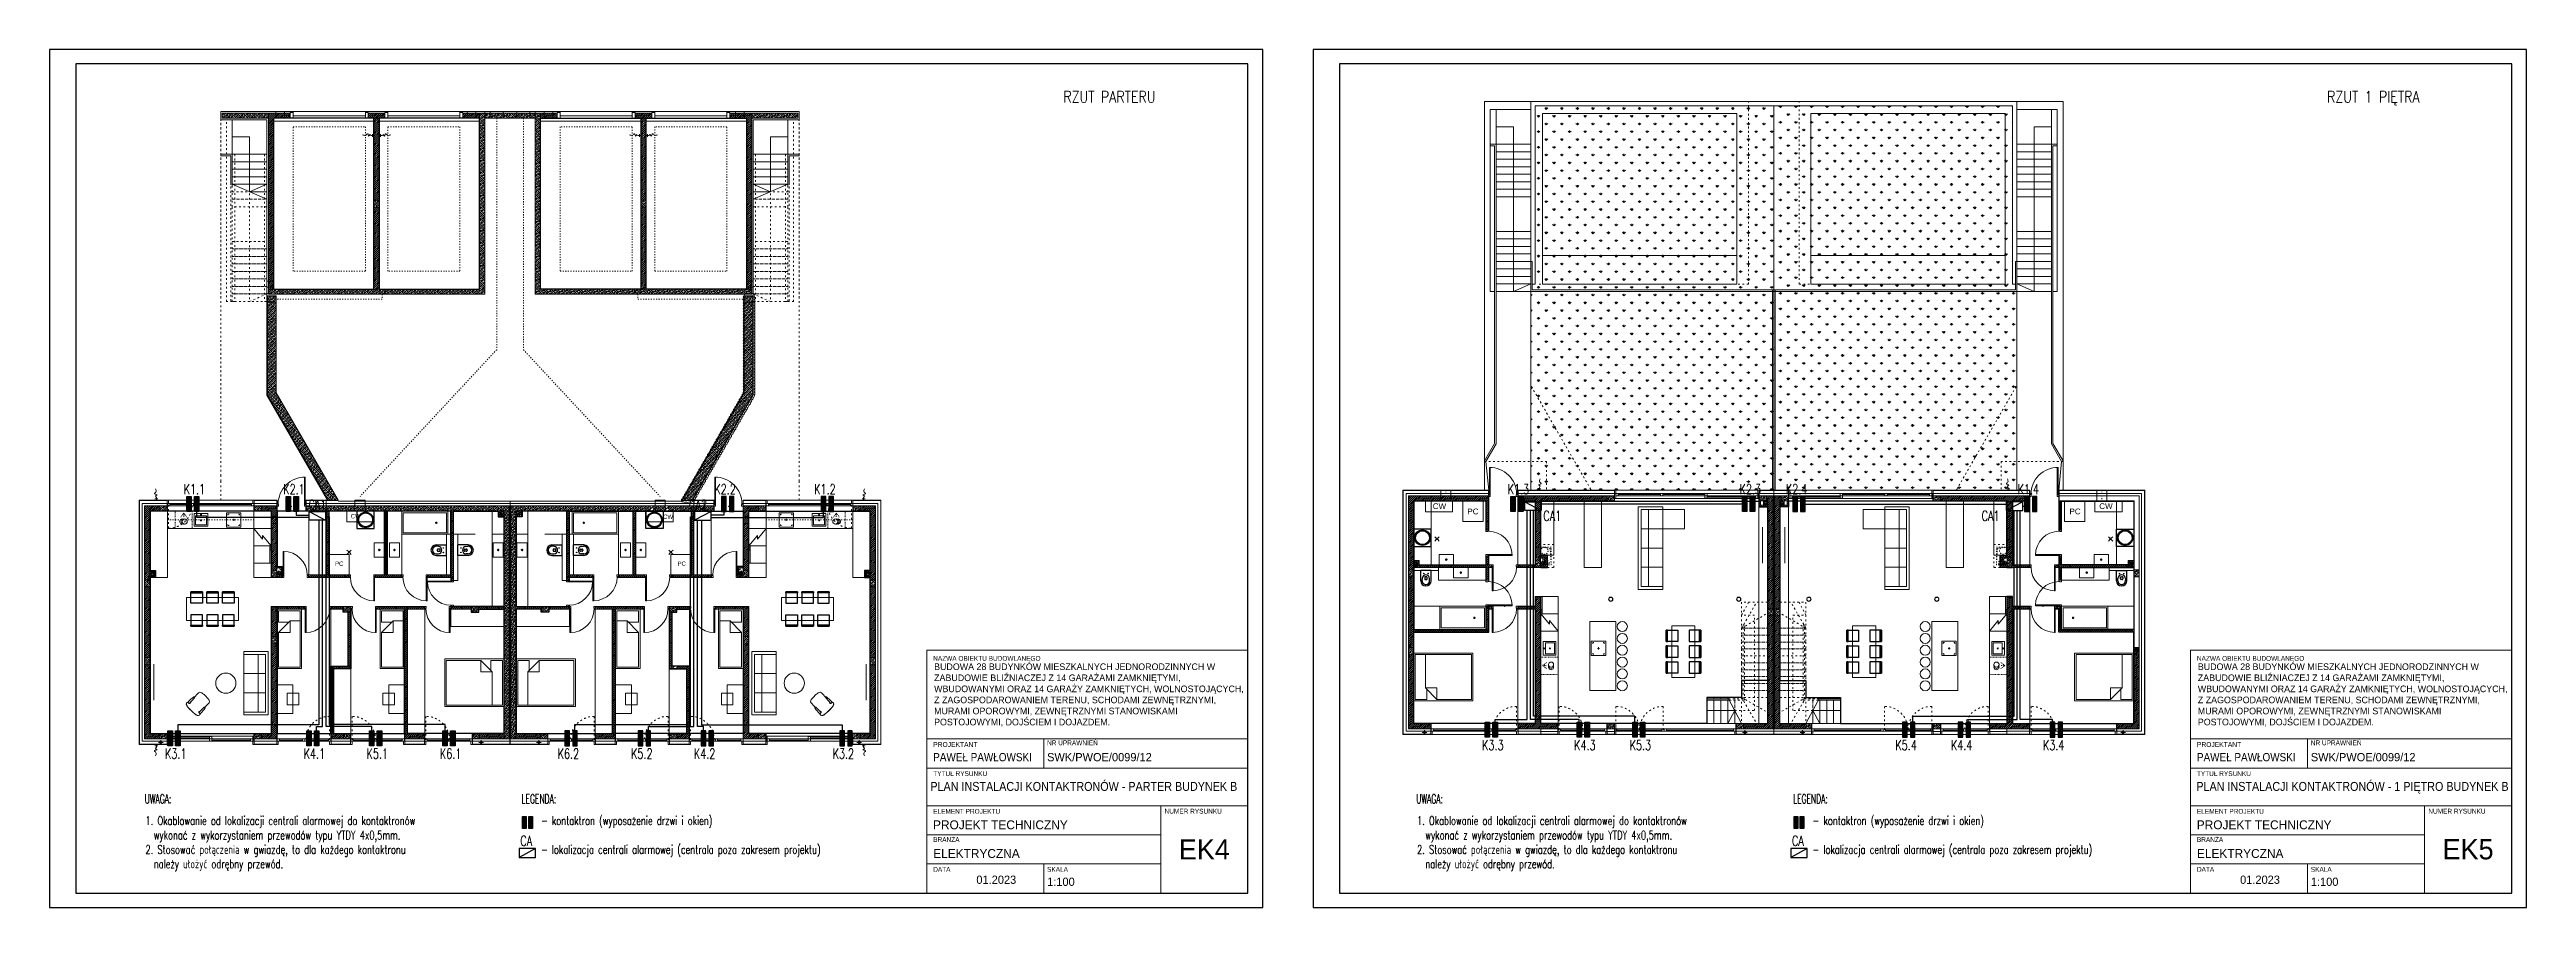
# Model space of a CAD drawing. Header units: millimetres. Extents: x 1780 to 154263, y -7240 to 17216.
# Drawn here: x 141207 to 149791, y 2437 to 5411 of the extents above; entities that cross this region are included whole.
import ezdxf

# ---------------------------------------------------------------- set-up
doc = ezdxf.new("R2010")
doc.units = ezdxf.units.MM
doc.linetypes.add('0.5_0.5', pattern=[1, 0.5, -0.5])
doc.linetypes.add('ACAD_ISO03W100', pattern=[30, 12, -18])
for name, color, linetype, lineweight in [('2d_SX_aranżacja drukowana', 200, 'Continuous', 5), ('2d_SX_aranżacja niedrukowana', 191, 'Continuous', 5), ('2d_SX_gruba przekroje', 90, 'Continuous', 20), ('2d_SX_instalacje', 200, 'Continuous', 9), ('2d_SX_instalacje - kanalizacja opadowa', 130, 'Continuous', 5), ('2d_SX_instalacje szkic - kanalizacja sanitarna', 44, 'Continuous', 5), ('2d_SX_instalacje szkic - wentylacja nawiew', 170, 'Continuous', 5), ('2d_SX_instalacje szkic - wentylacja wywiew', 14, 'Continuous', 5), ('2d_SX_instalacje szkic - woda', 140, 'Continuous', 5), ('2d_SX_oznaczenia', 40, 'Continuous', 0), ('2d_SX_przebicia', 96, 'Continuous', 13), ('2d_SX_stolarka drzwiowa', 211, 'Continuous', 5), ('2d_SX_stolarka okienna', 5, 'Continuous', 5), ('2d_SX_stolarka okznaczenia', 251, 'Continuous', 5), ('2d_SX_szraf', 251, 'Continuous', 0), ('2d_SX_warstwy', 181, 'Continuous', 9), ('2d_SX_widok', 10, 'Continuous', 9), ('SX_PZT_utwardzona', 10, 'Continuous', 9)]:
    doc.layers.add(name, color=color, linetype=linetype, lineweight=lineweight)
doc.layers.add('2d_SX_powierzchnia', color=251, linetype='Continuous', plot=False)
doc.layers.add('2d_SX_rewizja 18 września', color=210, linetype='Continuous')
doc.layers.add('60 instalacje elektryka', color=10, linetype='Continuous')
doc.layers.add('2d_SX_zmiany względem PnB', color=7, linetype='Continuous', lineweight=15, true_color=0x0f4bff)
doc.styles.add('OPIS', font='simplex.shx', dxfattribs={"width": 0.7, "height": 4})
doc.styles.add('ROMANS', font='romans.shx', dxfattribs={"height": 0.2})
doc.styles.add('superhelix', font='bahnschrift.ttf')
doc.linetypes.add('ZIGZAG', pattern='A,0.00254,-5.08,[131,ltypeshp.shx,S=5.08,R=0,X=-5.08,Y=0],-10.16,[131,ltypeshp.shx,S=5.08,R=180,X=5.08,Y=0],-5.08', length=20.32254)
pattern_1 = [(45, (4094.675, -11086.748), (-3.36759605, 3.36759605), [])]

msp = doc.modelspace()

# ---------------------------------------------------------------- texts
at = {"layer": '60 instalacje elektryka', "char_height": 40, "width": 371.81, "attachment_point": 1, "rotation": 360, "style": 'ROMANS'}
for s, insert in [('{\\W0.8;RZUT PARTERU}', (144720, 5266.9)), ('{\\W0.8;RZUT 1 PIĘTRA}', (149099.7, 5266.9))]:
    msp.add_mtext(s, dxfattribs=dict(at, insert=insert))
at = {"layer": '60 instalacje elektryka', "lineweight": 30, "char_height": 35, "style": 'OPIS'}
for s, insert, width, attachment_point in [('\\pxql;K1.1', (141671.4, 3904.4), 77.143, 1), ('\\pxql;K2.1', (142016.2, 3904.4), 78.167, 1), ('\\pxql;K2.2', (143588.7, 3904.4), 78.167, 3), ('\\pxql;K1.2', (143933.5, 3904.4), 77.143, 3), ('\\pxql;K1.3', (146260.1, 3904.4), 77.143, 1), ('\\pxql;K2.3', (147063.5, 3904.4), 77.143, 1), ('\\pxql;K2.4', (147301.1, 3904.4), 77.143, 3), ('\\pxql;K1.4', (148104.4, 3904.4), 77.143, 3), ('\\pxql;CA1', (142104, 3850), 78.167, 1), ('\\pxql;CA2', (143501, 3850), 78.167, 3), ('\\pxql;CA1', (146383.8, 3812), 78.167, 1), ('\\pxql;CA1', (147980.7, 3812), 78.167, 3), ('\\pxql;K3.3', (146171.3, 3017.6), 78.167, 1), ('\\pxql;K4.3', (146490.1, 3017.6), 78.167, 1), ('\\pxql;K5.3', (146682.8, 3017.6), 78.167, 1), ('\\pxql;K5.4', (147681.8, 3017.6), 78.167, 3), ('\\pxql;K4.4', (147874.4, 3017.6), 78.167, 3), ('\\pxql;K3.4', (148193.2, 3017.6), 78.167, 3), ('\\pxql;K3.1', (141606.4, 2987.9), 78.167, 1), ('\\pxql;K4.1', (142087.3, 2987.9), 78.167, 1), ('\\pxql;K5.1', (142304.9, 2987.9), 78.167, 1), ('\\pxql;K6.1', (142559.2, 2987.9), 78.167, 1), ('\\pxql;K6.2', (143045.7, 2987.9), 78.167, 3), ('\\pxql;K5.2', (143300, 2987.9), 78.167, 3), ('\\pxql;K4.2', (143517.7, 2987.9), 78.167, 3), ('\\pxql;K3.2', (143998.6, 2987.9), 78.167, 3), ('\\pxql;CA', (142838.4, 2685.9), 50.167, 1), ('\\pxql;CA', (147245.3, 2685.9), 50.167, 1)]:
    msp.add_mtext(s, dxfattribs=dict(at, insert=insert, width=width, attachment_point=attachment_point))
at = {"layer": '60 instalacje elektryka', "lineweight": 20, "ltscale": 20, "style": 'superhelix'}
for s, insert, char_height, width, attachment_point in [('{\\W0.8;NAZWA OBIEKTU BUDOWLANEGO}', (144269.1, 3309), 16.8, 327.68, 1), ('BUDOWA 28 BUDYNKÓW MIESZKALNYCH JEDNORODZINNYCH W ZABUDOWIE BLIŹNIACZEJ Z 14 GARAŻAMI ZAMKNIĘTYMI, WBUDOWANYMI ORAZ 14 GARAŻY ZAMKNIĘTYCH, WOLNOSTOJĄCYCH, Z ZAGOSPODAROWANIEM TERENU, SCHODAMI ZEWNĘTRZNYMI, MURAMI OPOROWYMI, ZEWNĘTRZNYMI STANOWISKAMI POSTOJOWYMI, DOJŚCIEM I DOJAZDEM.', (144272.2, 3283.2), 23, 1081.986, 1), ('{\\W0.8;NAZWA OBIEKTU BUDOWLANEGO}', (148648.8, 3309), 16.8, 327.68, 1), ('BUDOWA 28 BUDYNKÓW MIESZKALNYCH JEDNORODZINNYCH W ZABUDOWIE BLIŹNIACZEJ Z 14 GARAŻAMI ZAMKNIĘTYMI, WBUDOWANYMI ORAZ 14 GARAŻY ZAMKNIĘTYCH, WOLNOSTOJĄCYCH, Z ZAGOSPODAROWANIEM TERENU, SCHODAMI ZEWNĘTRZNYMI, MURAMI OPOROWYMI, ZEWNĘTRZNYMI STANOWISKAMI POSTOJOWYMI, DOJŚCIEM I DOJAZDEM.', (148651.9, 3283.2), 23, 1081.986, 1), ('PROJEKTANT', (144269.1, 3010.5), 16.8, 141.39, 1), ('{\\W0.8;NR UPRAWNIEŃ}', (144663.7, 3016.3), 16.8, 155.52, 1), ('PROJEKTANT', (148648.8, 3010.5), 16.8, 141.39, 1), ('{\\W0.8;NR UPRAWNIEŃ}', (149043.4, 3016.3), 16.8, 155.52, 1), ('{\\W0.9;PAWEŁ PAWŁOWSKI}', (144269.1, 2972.6), 28.56, 349.244, 1), ('SWK/PWOE/0099/12', (144663.7, 2972.6), 28.56, 362.304, 1), ('{\\W0.9;PAWEŁ PAWŁOWSKI}', (148648.8, 2972.6), 28.56, 349.244, 1), ('SWK/PWOE/0099/12', (149043.4, 2972.6), 28.56, 362.304, 1), ('\\pxsm0.9;{\\W0.9;PLAN INSTALACJI KONTAKTRONÓW - PARTER BUDYNEK B}', (144259.3, 2872.4), 31, 1093.273, 1), ('{\\W0.8;TYTUŁ RYSUNKU}', (144269.1, 2909.7), 16.8, 167.68, 1), ('{\\W0.8;TYTUŁ RYSUNKU}', (148648.8, 2909.7), 16.8, 167.68, 1), ('\\pxsm0.9;{\\W0.9;PLAN INSTALACJI KONTAKTRONÓW - 1 PIĘTRO BUDYNEK B}', (148646.7, 2872.4), 31, 1093.273, 1), ('{\\W0.8;ELEMENT PROJEKTU  }', (144269.1, 2778.9), 16.8, 1146.337, 1), ('{\\W0.8;NUMER RYSUNKU}', (145071, 2779.4), 16.8, 176, 1), ('{\\W0.8;ELEMENT PROJEKTU  }', (148648.8, 2778.9), 16.8, 1146.337, 1), ('{\\W0.8;NUMER RYSUNKU}', (149450.7, 2779.4), 16.8, 176, 1), ('{\\W0.8;BRANŻA } ', (144269.1, 2681.1), 16.8, 1146.337, 1), ('PROJEKT TECHNICZNY', (144268.5, 2739.2), 30.8, 571.539, 1), ('\\pxqc;EK4', (145208.8, 2638.6), 70, 146.836, 5), ('{\\W0.8;BRANŻA } ', (148648.8, 2681.1), 16.8, 1146.337, 1), ('PROJEKT TECHNICZNY', (148648.2, 2739.2), 30.8, 571.539, 1), ('\\pxqc;EK5', (149588.5, 2638.6), 70, 145.199, 5), ('{\\W0.8;DATA}', (144269.1, 2577.8), 16.8, 53.12, 1), ('ELEKTRYCZNA', (144269.1, 2639.8), 30.8, 302.441, 1), ('{\\W0.8;SKALA}', (144663.7, 2577.8), 16.8, 65.28, 1), ('{\\W0.8;DATA}', (148648.8, 2577.8), 16.8, 53.12, 1), ('ELEKTRYCZNA', (148648.8, 2639.8), 30.8, 302.441, 1), ('{\\W0.8;SKALA}', (149043.4, 2577.8), 16.8, 65.28, 1), ('01.2023', (144418.7, 2547.8), 28.56, 137.088, 1), ('1:100', (144663.9, 2540.7), 28.56, 94.656, 1), ('01.2023', (148798.4, 2547.8), 28.56, 137.088, 1), ('1:100', (149043.6, 2540.7), 28.56, 94.656, 1)]:
    msp.add_mtext(s, dxfattribs=dict(at, insert=insert, char_height=char_height, width=width, attachment_point=attachment_point))
at = {"layer": '60 instalacje elektryka', "color": 7, "lineweight": -3, "attachment_point": 1, "style": 'OPIS'}
for s, insert, char_height, width in [('{\\W0.6;\\C256;UWAGA:}', (141536.2, 2829.8), 31.788, 158.699), ('\\pxsm1;{\\C256;1. Okablowanie od lokalizacji centrali alarmowej do kontaktronów \\P  wykonać z wykorzystaniem przewodów typu YTDY 4x0,5mm.\\P2. Stosować połączenia w gwiazdę, to dla każdego kontaktronu \\P  należy ułożyć odrębny przewód.}', (141539, 2753.2), 30, 1106.795), ('{\\W0.6;\\C256;LEGENDA:}', (142842.3, 2829.8), 31.788, 158.699), ('\\pxsm1;{\\C256;- kontaktron (wyposażenie drzwi i okien)\\P\\P- lokalizacja centrali alarmowej (centrala poza zakresem projektu) }', (142909.7, 2753.2), 30, 1106.795), ('{\\W0.6;\\C256;UWAGA:}', (145943.1, 2829.8), 31.788, 158.699), ('\\pxsm1;{\\C256;1. Okablowanie od lokalizacji centrali alarmowej do kontaktronów \\P  wykonać z wykorzystaniem przewodów typu YTDY 4x0,5mm.\\P2. Stosować połączenia w gwiazdę, to dla każdego kontaktronu \\P  należy ułożyć odrębny przewód.}', (145945.9, 2753.2), 30, 1106.795), ('{\\W0.6;\\C256;LEGENDA:}', (147249.2, 2829.8), 31.788, 158.699), ('\\pxsm1;{\\C256;- kontaktron (wyposażenie drzwi i okien)\\P\\P- lokalizacja centrali alarmowej (centrala poza zakresem projektu) }', (147316.6, 2753.2), 30, 1106.795)]:
    msp.add_mtext(s, dxfattribs=dict(at, insert=insert, char_height=char_height, width=width))

# ---------------------------------------------------------------- blocks, each defined once
blk = doc.blocks.new('PDKLD B1')
at = {"layer": '2d_SX_szraf'}
h = blk.add_hatch(dxfattribs=at)
h.set_pattern_fill('GRASS', color=8, scale=1.5, angle=180, style=0)
h.set_pattern_definition([(90, (24405.915, -7889.824), (-26.940768, 26.940768), [7.14375, -46.737787]), (45, (24405.915, -7889.824), (-26.940768, 26.940768), [7.14375, -30.95625]), (135, (24405.915, -7889.824), (-26.940768, -26.940768), [7.14375, -30.95625])])
h.paths.add_polyline_path([(112514.7, -11243.2), (112617.2, -11243.2), (112617.2, -12034.2), (112617.2, -12575.3), (111774.7, -12575.3), (111774.7, -11861.2), (111789.7, -11861.2), (111789.7, -11243.2)])
h = blk.add_hatch(dxfattribs=at)
h.set_pattern_fill('GRASS', color=8, scale=1.5, style=0)
h.set_pattern_definition([(90, (98496.447, -22378.067), (-26.94077, 26.94077), [7.14375, -46.73779]), (45, (98496.447, -22378.067), (-26.94077, 26.94077), [7.14375, -30.95625]), (135, (98496.447, -22378.067), (-26.94077, -26.94077), [7.14375, -30.95625])])
edge = h.paths.add_edge_path()
edge.add_line((113454.7, -11861.2), (113444.7, -11861.2))
edge.add_line((113444.7, -11861.2), (113444.7, -11243.2))
edge.add_line((113444.7, -11243.2), (112719.7, -11243.2))
edge.add_line((112719.7, -11243.2), (112719.7, -11243.2))
edge.add_line((112719.7, -11243.2), (112617.2, -11243.2))
edge.add_line((112617.2, -11243.2), (112617.2, -12034.2))
edge.add_line((112617.2, -12034.2), (112617.2, -12034.2))
edge.add_line((112617.2, -12034.2), (112617.2, -12575.3))
edge.add_line((112617.2, -12575.3), (113459.7, -12575.3))
edge.add_line((113459.7, -12575.3), (113459.7, -11861.2))
h = blk.add_hatch(dxfattribs=at)
h.set_pattern_fill('ANSI31', color=8, scale=1.5, angle=180, style=0)
h.set_pattern_definition([(225, (124921.9, -6450.6104), (3.367596, -3.367596), [])])
h.paths.add_polyline_path([(111628.7, -12612.3), (111620.7, -12612.3), (111620.7, -12712.3), (111628.7, -12712.3)])
h = blk.add_hatch(dxfattribs=at)
h.set_pattern_fill('ANSI31', color=8, scale=1.5, angle=360, style=0)
h.set_pattern_definition([(45, (4094.675, -11046.748), (-3.36759605, 3.36759605), [])])
h.paths.add_polyline_path([(113605.7, -12612.3), (113613.7, -12612.3), (113613.7, -12712.3), (113605.7, -12712.3)])
h = blk.add_hatch(dxfattribs=at)
h.set_pattern_fill('ANSI31', color=8, scale=1.5, angle=90, style=0)
h.set_pattern_definition([(45, (4094.675, -10895.748), (-3.36759605, 3.36759605), [])])
h.paths.add_polyline_path([(111387.7, -12842.3), (111387.7, -12834.3), (111638.7, -12834.3), (111638.7, -12842.3)])
h = blk.add_hatch(dxfattribs=at)
h.set_pattern_fill('ANSI31', color=8, scale=1.5, angle=180, style=0)
h.set_pattern_definition([(45, (4094.675, -11116.748), (-3.36759605, 3.36759605), [])])
h.paths.add_polyline_path([(111628.7, -12834.3), (111620.7, -12834.3), (111620.7, -12804.3), (111628.7, -12804.3)])
h = blk.add_hatch(dxfattribs=at)
h.set_pattern_fill('ANSI31', color=8, scale=1.5, angle=180, style=0)
h.set_pattern_definition([(225, (124921.9, -6624.892), (3.367596, -3.367596), [])])
h.paths.add_polyline_path([(111628.7, -12842.3), (111620.7, -12842.3), (111620.7, -12886.5), (111628.7, -12886.5)])
h = blk.add_hatch(dxfattribs=at)
h.set_pattern_fill('ANSI31', color=8, scale=1.5, angle=90, style=0)
h.set_pattern_definition(pattern_1)
h.paths.add_polyline_path([(111730.7, -12842.3), (111730.7, -12834.3), (111790.7, -12834.3), (111790.7, -12842.3)])
h = blk.add_hatch(dxfattribs=at)
h.set_pattern_fill('ANSI31', color=8, scale=1.5, angle=90, style=0)
h.set_pattern_definition([(45, (4094.675, -11123.748), (-3.36759605, 3.36759605), [])])
h.paths.add_polyline_path([(111808.7, -12809.3), (111808.7, -12801.3), (111831.7, -12801.3), (111831.7, -12809.3)])
h = blk.add_hatch(dxfattribs=at)
h.set_pattern_fill('ANSI31', color=8, scale=1.5, angle=90, style=0)
h.set_pattern_definition([(45, (4094.675, -11123.748), (-3.36759605, 3.36759605), [])])
h.paths.add_polyline_path([(111808.7, -12842.3), (111808.7, -12834.3), (111831.7, -12834.3), (111831.7, -12842.3)])
h = blk.add_hatch(dxfattribs=at)
h.set_pattern_fill('ANSI31', color=8, scale=1.5, angle=360, style=0)
h.set_pattern_definition([(45, (4094.675, -11086.748), (-3.36759605, 3.36759605), [])])
h.paths.add_polyline_path([(111823.7, -12809.3), (111831.7, -12809.3), (111831.7, -12834.3), (111823.7, -12834.3)])
h = blk.add_hatch(dxfattribs=at)
h.set_pattern_fill('ANSI31', color=8, scale=1.5, angle=90, style=0)
h.set_pattern_definition([(135, (119664.319, -26102.483), (-3.367596, -3.367596), [])])
h.paths.add_polyline_path([(113425.7, -12809.3), (113425.7, -12801.3), (113402.7, -12801.3), (113402.7, -12809.3)])
h = blk.add_hatch(dxfattribs=at)
h.set_pattern_fill('ANSI31', color=8, scale=1.5, angle=180, style=0)
h.set_pattern_definition([(225, (126703.9, -6572.6104), (3.367596, -3.367596), [])])
h.paths.add_polyline_path([(113410.7, -12809.3), (113402.7, -12809.3), (113402.7, -12834.3), (113410.7, -12834.3)])
h = blk.add_hatch(dxfattribs=at)
h.set_pattern_fill('ANSI31', color=8, scale=1.5, angle=90, style=0)
h.set_pattern_definition([(135, (119664.319, -26135.483), (-3.367596, -3.367596), [])])
h.paths.add_polyline_path([(113425.7, -12842.3), (113425.7, -12834.3), (113402.7, -12834.3), (113402.7, -12842.3)])
h = blk.add_hatch(dxfattribs=at)
h.set_pattern_fill('ANSI31', color=8, scale=1.5, angle=90, style=0)
h.set_pattern_definition([(135, (119705.319, -26135.483), (-3.367596, -3.367596), [])])
h.paths.add_polyline_path([(113503.7, -12842.3), (113503.7, -12834.3), (113443.7, -12834.3), (113443.7, -12842.3)])
h = blk.add_hatch(dxfattribs=at)
h.set_pattern_fill('ANSI31', color=8, scale=1.5, angle=90, style=0)
h.set_pattern_definition([(135, (119857.319, -26135.483), (-3.367596, -3.367596), [])])
h.paths.add_polyline_path([(113846.7, -12842.3), (113846.7, -12834.3), (113595.7, -12834.3), (113595.7, -12842.3)])
h = blk.add_hatch(dxfattribs=at)
h.set_pattern_fill('ANSI31', color=8, scale=1.5, style=0)
h.set_pattern_definition([(45, (100312.4465, -19065.902), (-3.367596, 3.367596), [])])
h.paths.add_polyline_path([(113605.7, -12834.3), (113613.7, -12834.3), (113613.7, -12804.3), (113605.7, -12804.3)])
h = blk.add_hatch(dxfattribs=at)
h.set_pattern_fill('ANSI31', color=8, scale=1.5, angle=360, style=0)
h.set_pattern_definition([(45, (4094.675, -11102.4664), (-3.36759605, 3.36759605), [])])
h.paths.add_polyline_path([(113605.7, -12842.3), (113613.7, -12842.3), (113613.7, -12886.5), (113605.7, -12886.5)])
h = blk.add_hatch(dxfattribs=at)
h.set_pattern_fill('ANSI31', color=8, scale=1.5, angle=180, style=0)
h.set_pattern_definition([(225, (124921.9, -6796.892), (3.367596, -3.367596), [])])
h.paths.add_polyline_path([(111628.7, -12978.5), (111620.7, -12978.5), (111620.7, -13058.5), (111628.7, -13058.5)])
h = blk.add_hatch(dxfattribs=at)
h.set_pattern_fill('ANSI31', color=8, scale=1.5, angle=90, style=0)
h.set_pattern_definition([(45, (4094.675, -11136.748), (-3.36759605, 3.36759605), [])])
h.paths.add_polyline_path([(111628.7, -12986.5), (111628.7, -12978.5), (111638.7, -12978.5), (111638.7, -12986.5)])
h = blk.add_hatch(dxfattribs=at)
h.set_pattern_fill('ANSI31', color=8, scale=1.5, angle=90, style=0)
h.set_pattern_definition(pattern_1)
h.paths.add_polyline_path([(111730.7, -12986.5), (111730.7, -12978.5), (111790.7, -12978.5), (111790.7, -12986.5)])
h = blk.add_hatch(dxfattribs=at)
h.set_pattern_fill('ANSI31', color=8, scale=1.5, angle=90, style=0)
h.set_pattern_definition([(135, (119705.319, -26279.7644), (-3.367596, -3.367596), [])])
h.paths.add_polyline_path([(113503.7, -12986.5), (113503.7, -12978.5), (113443.7, -12978.5), (113443.7, -12986.5)])
h = blk.add_hatch(dxfattribs=at)
h.set_pattern_fill('ANSI31', color=8, scale=1.5, angle=90, style=0)
h.set_pattern_definition([(135, (119857.319, -26279.7644), (-3.367596, -3.367596), [])])
h.paths.add_polyline_path([(113605.7, -12986.5), (113605.7, -12978.5), (113595.7, -12978.5), (113595.7, -12986.5)])
h = blk.add_hatch(dxfattribs=at)
h.set_pattern_fill('ANSI31', color=8, scale=1.5, angle=360, style=0)
h.set_pattern_definition([(45, (4094.675, -11066.748), (-3.36759605, 3.36759605), [])])
h.paths.add_polyline_path([(113605.7, -12978.5), (113613.7, -12978.5), (113613.7, -13058.5), (113605.7, -13058.5)])
h = blk.add_hatch(dxfattribs=at)
h.set_pattern_fill('ANSI31', color=8, scale=1.5, angle=90, style=0)
h.set_pattern_definition([(45, (4094.675, -10886.748), (-3.36759605, 3.36759605), [])])
h.paths.add_polyline_path([(111368.7, -13066.5), (111368.7, -13058.5), (111628.7, -13058.5), (111628.7, -13066.5)])
h = blk.add_hatch(dxfattribs=at)
h.set_pattern_fill('ANSI31', color=8, scale=1.5, angle=90, style=0)
h.set_pattern_definition([(135, (119867.319, -26359.7644), (-3.367596, -3.367596), [])])
h.paths.add_polyline_path([(113865.7, -13066.5), (113865.7, -13058.5), (113605.7, -13058.5), (113605.7, -13066.5)])
at = {"color": 8, "ltscale": 5}
for p, q in [((111393.5, -12888.8), (111393.5, -12853.3)), ((111404.7, -12863.8), (111402.8, -12863.8)), ((111403.8, -12864.7), (111403.8, -12862.8)), ((111413, -12874.8), (111410, -12874.8)), ((111420.2, -12863.8), (111418.3, -12863.8)), ((111419.3, -12864.7), (111419.3, -12862.8)), ((111429.5, -12888.8), (111429.5, -12853.3)), ((113804.8, -12888.8), (113804.8, -12853.3)), ((113814.1, -12863.8), (113816, -12863.8)), ((113815.1, -12864.7), (113815.1, -12862.8)), ((113821.3, -12874.8), (113824.3, -12874.8)), ((113829.6, -12863.8), (113831.5, -12863.8)), ((113830.6, -12864.7), (113830.6, -12862.8)), ((113840.8, -12888.8), (113840.8, -12853.3)), ((111398.5, -12880.8), (111397.9, -12887.3)), ((111407.5, -12877.3), (111407.5, -12882.3)), ((111410, -12884.8), (111413, -12884.8)), ((111415.5, -12882.3), (111415.5, -12877.3)), ((111424.5, -12888.8), (111424.5, -12880.8)), ((113809.8, -12888.8), (113809.8, -12880.8)), ((113818.8, -12882.3), (113818.8, -12877.3)), ((113824.3, -12884.8), (113821.3, -12884.8)), ((113826.8, -12877.3), (113826.8, -12882.3)), ((113835.8, -12880.8), (113836.4, -12887.3))]:
    blk.add_line(p, q, dxfattribs=at)
at = {"color": 8}
for points in [[(111429.7, -12769.7), (111429.7, -12709.7), (111369.7, -12709.7), (111369.7, -12769.7), (111429.7, -12769.7)], [(113804.7, -12769.7), (113804.7, -12709.7), (113864.7, -12709.7), (113864.7, -12769.7), (113804.7, -12769.7)], [(112244.1, -13059.8), (112284.1, -13059.8), (112284.1, -13099.8), (112244.1, -13099.8)], [(112244.1, -13099.8), (112248.5, -13099.8), (112248.5, -13059.8), (112244.1, -13059.8), (112244.1, -13059.8)], [(112244.1, -13114.8), (112284.1, -13114.8), (112284.1, -13154.8), (112244.1, -13154.8)], [(112244.1, -13154.8), (112248.5, -13154.8), (112248.5, -13114.8), (112244.1, -13114.8), (112244.1, -13114.8)], [(112364.1, -13059.8), (112324.1, -13059.8), (112324.1, -13099.8), (112364.1, -13099.8)], [(112364.1, -13114.8), (112324.1, -13114.8), (112324.1, -13154.8), (112364.1, -13154.8)], [(112364.1, -13099.8), (112359.6, -13099.8), (112359.6, -13059.8), (112364.1, -13059.8), (112364.1, -13059.8)], [(112364.1, -13154.8), (112359.6, -13154.8), (112359.6, -13114.8), (112364.1, -13114.8), (112364.1, -13114.8)], [(112870.3, -13059.8), (112910.3, -13059.8), (112910.3, -13099.8), (112870.3, -13099.8)], [(112870.3, -13099.8), (112874.7, -13099.8), (112874.7, -13059.8), (112870.3, -13059.8), (112870.3, -13059.8)], [(112870.3, -13114.8), (112910.3, -13114.8), (112910.3, -13154.8), (112870.3, -13154.8)], [(112870.3, -13154.8), (112874.7, -13154.8), (112874.7, -13114.8), (112870.3, -13114.8), (112870.3, -13114.8)], [(112990.3, -13059.8), (112950.3, -13059.8), (112950.3, -13099.8), (112990.3, -13099.8)], [(112990.3, -13114.8), (112950.3, -13114.8), (112950.3, -13154.8), (112990.3, -13154.8)], [(112990.3, -13099.8), (112985.8, -13099.8), (112985.8, -13059.8), (112990.3, -13059.8), (112990.3, -13059.8)], [(112990.3, -13154.8), (112985.8, -13154.8), (112985.8, -13114.8), (112990.3, -13114.8), (112990.3, -13114.8)], [(112244.1, -13169.8), (112284.1, -13169.8), (112284.1, -13209.8), (112244.1, -13209.8)], [(112244.1, -13209.8), (112248.5, -13209.8), (112248.5, -13169.8), (112244.1, -13169.8), (112244.1, -13169.8)], [(112364.1, -13169.8), (112324.1, -13169.8), (112324.1, -13209.8), (112364.1, -13209.8)], [(112364.1, -13209.8), (112359.6, -13209.8), (112359.6, -13169.8), (112364.1, -13169.8), (112364.1, -13169.8)], [(112870.3, -13169.8), (112910.3, -13169.8), (112910.3, -13209.8), (112870.3, -13209.8)], [(112870.3, -13209.8), (112874.7, -13209.8), (112874.7, -13169.8), (112870.3, -13169.8), (112870.3, -13169.8)], [(112990.3, -13169.8), (112950.3, -13169.8), (112950.3, -13209.8), (112990.3, -13209.8)], [(112990.3, -13209.8), (112985.8, -13209.8), (112985.8, -13169.8), (112990.3, -13169.8), (112990.3, -13169.8)]]:
    blk.add_lwpolyline(points, close=True, dxfattribs=at)
at = {"color": 8, "ltscale": 5}
for points in [[(111429.5, -12853.3), (111393.5, -12853.3)], [(113804.8, -12853.3), (113840.8, -12853.3)]]:
    blk.add_lwpolyline(points, dxfattribs=at)
at = {"color": 8}
for centre, radius in [((111399.7, -12739.7), 27), ((111399.7, -12739.7), 24), ((113834.7, -12739.7), 27), ((113834.7, -12739.7), 24)]:
    blk.add_circle(centre, radius, dxfattribs=at)
at = {"color": 8, "ltscale": 5}
for centre in [(111403.8, -12863.8), (111419.3, -12863.8), (113815.1, -12863.8), (113830.6, -12863.8)]:
    blk.add_circle(centre, 0.75, dxfattribs=at)
for centre, radius, start, end in [((111411.5, -12881.8), 13, 4.58122, 175.41878), ((111410, -12877.3), 2.5, 90, 180), ((111413, -12877.3), 2.5, 0, 90), ((113822.8, -12881.8), 13, 4.58122, 175.41878), ((113821.3, -12877.3), 2.5, 90, 180), ((113824.3, -12877.3), 2.5, 0, 90), ((111411.5, -12888.8), 18, 180, 270), ((111411.9, -12887.8), 14, 178.2643, 269.10237), ((111410, -12882.3), 2.5, 180, 270), ((111411.5, -12888.8), 18, 270, 0), ((111411.5, -12888.8), 13, 270.93152, 0), ((111413, -12882.3), 2.5, 270, 0), ((113822.8, -12888.8), 18, 180, 270), ((113822.8, -12888.8), 13, 180, 269.06848), ((113821.3, -12882.3), 2.5, 180, 270), ((113822.4, -12887.8), 14, 270.89763, 1.7357), ((113822.8, -12888.8), 18, 270, 0), ((113824.3, -12882.3), 2.5, 270, 0)]:
    blk.add_arc(centre, radius, start, end, dxfattribs=at)
at = {"layer": '2d_SX_aranżacja drukowana', "color": 8, "ltscale": 5}
for p, q in [((111410.4, -12613.3), (111504.1, -12613.3)), ((111410.4, -12649.8), (111410.4, -12613.3)), ((111509.7, -12613.3), (111429.7, -12613.3)), ((111504.1, -12613.3), (111504.1, -12649.8)), ((111609.7, -12613.3), (111539.7, -12613.3)), ((111539.7, -12613.3), (111539.7, -12683.3)), ((111619.7, -12613.3), (111549.7, -12613.3)), ((111609.7, -12683.3), (111609.7, -12613.3)), ((111619.7, -12683.3), (111619.7, -12613.3)), ((113614.7, -12683.3), (113614.7, -12613.3)), ((113614.7, -12613.3), (113684.7, -12613.3)), ((113624.7, -12683.3), (113624.7, -12613.3)), ((113694.7, -12613.3), (113694.7, -12683.3)), ((113724.7, -12613.3), (113804.7, -12613.3)), ((113730.3, -12613.3), (113730.3, -12649.8)), ((113824, -12649.8), (113824, -12613.3)), ((111504.1, -12649.8), (111410.4, -12649.8)), ((111539.7, -12683.3), (111609.7, -12683.3)), ((113694.7, -12683.3), (113624.7, -12683.3)), ((113730.3, -12649.8), (113824, -12649.8)), ((111454.7, -12843.3), (111369.7, -12843.3)), ((111369.7, -12843.3), (111369.7, -12853.3)), ((111369.7, -12853.3), (111454.7, -12853.3)), ((111454.7, -12853.3), (111454.7, -12843.3)), ((111454.7, -12887.5), (111454.7, -12843.3)), ((111619.7, -12843.3), (111619.7, -12887.5)), ((113614.7, -12843.3), (113614.7, -12887.5)), ((113779.7, -12843.3), (113864.7, -12843.3)), ((113779.7, -12853.3), (113779.7, -12843.3)), ((113779.7, -12887.5), (113779.7, -12843.3)), ((113864.7, -12853.3), (113779.7, -12853.3)), ((113864.7, -12843.3), (113864.7, -12853.3)), ((111619.7, -12887.5), (111454.7, -12887.5)), ((113614.7, -12887.5), (113779.7, -12887.5))]:
    blk.add_line(p, q, dxfattribs=at)
at = {"layer": '2d_SX_aranżacja drukowana', "color": 8}
for p, q in [((111809.7, -12943.3), (111869.7, -12943.3)), ((111809.7, -13383.3), (111809.7, -12943.3)), ((111869.7, -12943.3), (111869.7, -13383.3)), ((113424.7, -12943.3), (113364.7, -12943.3)), ((113364.7, -12943.3), (113364.7, -13383.3)), ((113424.7, -13383.3), (113424.7, -12943.3)), ((111369.7, -12977.5), (111459.7, -12977.5)), ((111369.7, -13057.5), (111369.7, -12977.5)), ((111459.7, -12977.5), (111459.7, -13057.5)), ((112069.7, -13029.8), (111979.7, -13029.8)), ((111979.7, -13029.8), (111979.7, -13269.8)), ((112069.7, -13269.8), (112069.7, -13029.8)), ((113164.7, -13269.8), (113164.7, -13029.8)), ((113164.7, -13029.8), (113254.7, -13029.8)), ((113254.7, -13029.8), (113254.7, -13269.8)), ((113864.7, -12977.5), (113774.7, -12977.5)), ((113774.7, -12977.5), (113774.7, -13057.5)), ((113864.7, -13057.5), (113864.7, -12977.5)), ((111459.7, -13057.5), (111369.7, -13057.5)), ((113774.7, -13057.5), (113864.7, -13057.5)), ((111979.7, -13269.8), (112069.7, -13269.8)), ((113254.7, -13269.8), (113164.7, -13269.8)), ((111869.7, -13383.3), (111809.7, -13383.3)), ((113364.7, -13383.3), (113424.7, -13383.3))]:
    blk.add_line(p, q, dxfattribs=at)
at = {"layer": '2d_SX_aranżacja drukowana', "color": 8, "ltscale": 5}
for points in [[(111457.3, -12833.3), (111457.3, -12798.3), (111507.3, -12798.3), (111507.3, -12833.3)], [(111557.7, -12843.3), (111557.7, -12878.3), (111507.7, -12878.3), (111507.7, -12843.3)], [(113676.7, -12843.3), (113676.7, -12878.3), (113726.7, -12878.3), (113726.7, -12843.3)], [(113777.1, -12833.3), (113777.1, -12798.3), (113727.1, -12798.3), (113727.1, -12833.3)], [(111869.7, -13003.3), (111869.7, -12943.3), (111809.7, -12943.3), (111809.7, -13003.3)], [(113364.7, -13003.3), (113364.7, -12943.3), (113424.7, -12943.3), (113424.7, -13003.3)], [(111809.7, -12993.3), (111809.7, -12988.3), (111814.7, -12988.3), (111814.7, -12993.3)], [(111809.7, -12998.3), (111809.7, -12993.3), (111814.7, -12993.3), (111814.7, -12998.3)], [(111809.7, -13003.3), (111809.7, -12998.3), (111814.7, -12998.3), (111814.7, -13003.3)], [(113424.7, -12993.3), (113424.7, -12988.3), (113419.7, -12988.3), (113419.7, -12993.3)], [(113424.7, -12998.3), (113424.7, -12993.3), (113419.7, -12993.3), (113419.7, -12998.3)], [(113424.7, -13003.3), (113424.7, -12998.3), (113419.7, -12998.3), (113419.7, -13003.3)]]:
    blk.add_lwpolyline(points, close=True, dxfattribs=at)
for points in [[(111485.8, -12815.8), (111478.8, -12815.8)], [(111482.3, -12812.3), (111482.3, -12819.3)], [(111529.2, -12860.8), (111536.2, -12860.8)], [(111532.7, -12864.3), (111532.7, -12857.3)], [(113705.2, -12860.8), (113698.2, -12860.8)], [(113701.7, -12864.3), (113701.7, -12857.3)], [(113748.6, -12815.8), (113755.6, -12815.8)], [(113752.1, -12812.3), (113752.1, -12819.3)], [(111809.7, -13003.3), (111814.7, -13003.3), (111814.7, -12943.3)], [(113424.7, -13003.3), (113419.7, -13003.3), (113419.7, -12943.3)]]:
    blk.add_lwpolyline(points, dxfattribs=at)
at = {"layer": '2d_SX_aranżacja drukowana', "color": 8}
for points in [[(111619.7, -12977.5), (111619.7, -13057.5), (111459.7, -13057.5), (111459.7, -12977.5)], [(111614.7, -12982.5), (111614.7, -13052.5), (111464.7, -13052.5), (111464.7, -12982.5)], [(111869.7, -13003.3), (111809.7, -13003.3), (111809.7, -13063.3), (111869.7, -13063.3)], [(113364.7, -13003.3), (113424.7, -13003.3), (113424.7, -13063.3), (113364.7, -13063.3)], [(113614.7, -12977.5), (113614.7, -13057.5), (113774.7, -13057.5), (113774.7, -12977.5)], [(113619.7, -12982.5), (113619.7, -13052.5), (113769.7, -13052.5), (113769.7, -12982.5)], [(111861.7, -13147.3), (111861.7, -13099.3), (111817.7, -13099.3), (111817.7, -13147.3)], [(111856.7, -13142.3), (111856.7, -13104.3), (111825.7, -13104.3), (111825.7, -13142.3)], [(111984.7, -13098.3), (112034.7, -13098.3), (112034.7, -13148.3), (111984.7, -13148.3)], [(113249.7, -13098.3), (113199.7, -13098.3), (113199.7, -13148.3), (113249.7, -13148.3)], [(113372.7, -13147.3), (113372.7, -13099.3), (113416.7, -13099.3), (113416.7, -13147.3)], [(113377.7, -13142.3), (113377.7, -13104.3), (113408.7, -13104.3), (113408.7, -13142.3)]]:
    blk.add_lwpolyline(points, close=True, dxfattribs=at)
for points in [[(111576.2, -13017.5), (111583.2, -13017.5)], [(111579.7, -13021), (111579.7, -13014)], [(111869.7, -13063.3), (111839.7, -13026.9), (111839.7, -13039.7), (111809.7, -13003.3)], [(113364.7, -13063.3), (113394.7, -13026.9), (113394.7, -13039.7), (113424.7, -13003.3)], [(113658.2, -13017.5), (113651.2, -13017.5)], [(113654.7, -13021), (113654.7, -13014)], [(111989.7, -13107), (111989.7, -13103.3), (111993.4, -13103.3)], [(112009.7, -13119.5), (112009.7, -13123.3), (112006, -13123.3)], [(112013.4, -13123.3), (112009.7, -13123.3), (112009.7, -13127)], [(112029.7, -13107), (112029.7, -13103.3), (112026, -13103.3)], [(113204.7, -13107), (113204.7, -13103.3), (113208.4, -13103.3)], [(113221, -13123.3), (113224.7, -13123.3), (113224.7, -13127)], [(113224.7, -13119.5), (113224.7, -13123.3), (113228.4, -13123.3)], [(113244.7, -13107), (113244.7, -13103.3), (113241, -13103.3)], [(111989.7, -13139.5), (111989.7, -13143.3), (111993.4, -13143.3)], [(112029.7, -13139.5), (112029.7, -13143.3), (112026, -13143.3)], [(113204.7, -13139.5), (113204.7, -13143.3), (113208.4, -13143.3)], [(113244.7, -13139.5), (113244.7, -13143.3), (113241, -13143.3)]]:
    blk.add_lwpolyline(points, dxfattribs=at)
at = {"layer": '2d_SX_aranżacja drukowana', "color": 8, "linetype": '0.5_0.5', "ltscale": 5}
for points in [[(111809.7, -13213.3), (111809.7, -13153.3), (111869.7, -13153.3), (111869.7, -13213.3)], [(113424.7, -13213.3), (113424.7, -13153.3), (113364.7, -13153.3), (113364.7, -13213.3)]]:
    blk.add_lwpolyline(points, close=True, dxfattribs=at)
for points in [[(111816.2, -13182.9), (111829.7, -13172.8)], [(111816.2, -13182.9), (111829.7, -13193.1)], [(111816.2, -13182.9), (111831.1, -13182.9)], [(113418.1, -13182.9), (113403.2, -13182.9)], [(113418.1, -13182.9), (113404.6, -13172.8)], [(113418.1, -13182.9), (113404.6, -13193.1)]]:
    blk.add_lwpolyline(points, dxfattribs=at)
at = {"layer": '2d_SX_aranżacja drukowana', "color": 8, "ltscale": 5}
for centre in [(111482.3, -12815.8), (111532.7, -12860.8), (113701.7, -12860.8), (113752.1, -12815.8)]:
    blk.add_circle(centre, 2.5, dxfattribs=at)
at = {"layer": '2d_SX_aranżacja drukowana', "color": 8}
for centre, radius in [((111579.7, -13017.5), 2.5), ((113654.7, -13017.5), 2.5), ((111821.7, -13123.3), 1.75), ((111841.2, -13123.3), 1.75), ((113393.2, -13123.3), 1.75), ((113412.7, -13123.3), 1.75), ((111845.4, -13179.6), 8.84), ((113388.9, -13179.6), 8.84)]:
    blk.add_circle(centre, radius, dxfattribs=at)
for centre, start, end in [((111845.4, -13183.9), 166.04438, 13.95562), ((111845.4, -13188.6), 164.45458, 15.54542), ((113388.9, -13183.9), 166.04438, 13.95562), ((113388.9, -13188.6), 164.45458, 15.54542)]:
    blk.add_arc(centre, 8.84, start, end, dxfattribs=at)
at = {"layer": '2d_SX_aranżacja niedrukowana', "color": 8}
for p, q in [((111429.7, -12613.3), (111429.7, -12833.3)), ((111789.7, -12613.3), (111729.7, -12613.3)), ((111729.7, -12613.3), (111729.7, -12833.3)), ((111789.7, -12833.3), (111789.7, -12613.3)), ((111809.7, -12800.3), (111809.7, -12613.3)), ((111809.7, -12613.3), (111854.7, -12613.3)), ((111854.7, -12613.3), (111854.7, -12800.3)), ((111959.7, -12613.3), (112019.7, -12613.3)), ((111959.7, -12843.3), (111959.7, -12613.3)), ((112019.7, -12613.3), (112019.7, -12843.3)), ((113274.7, -12613.3), (113214.7, -12613.3)), ((113214.7, -12613.3), (113214.7, -12843.3)), ((113274.7, -12843.3), (113274.7, -12613.3)), ((113424.7, -12613.3), (113379.7, -12613.3)), ((113379.7, -12613.3), (113379.7, -12800.3)), ((113424.7, -12800.3), (113424.7, -12613.3)), ((113444.7, -12613.3), (113504.7, -12613.3)), ((113444.7, -12833.3), (113444.7, -12613.3)), ((113504.7, -12613.3), (113504.7, -12833.3)), ((113804.7, -12613.3), (113804.7, -12833.3)), ((112565.7, -12633.3), (112565.7, -13383.3)), ((112578.4, -12702.9), (112578.4, -12827.7)), ((112655.9, -12702.9), (112655.9, -12827.7)), ((112668.7, -12633.3), (112668.7, -13383.3)), ((111729.7, -12833.3), (111789.7, -12833.3)), ((111854.7, -12800.3), (111809.7, -12800.3)), ((112019.7, -12843.3), (111959.7, -12843.3)), ((113214.7, -12843.3), (113274.7, -12843.3)), ((113379.7, -12800.3), (113424.7, -12800.3)), ((113504.7, -12833.3), (113444.7, -12833.3)), ((111789.7, -12987.5), (111729.7, -12987.5)), ((111729.7, -12987.5), (111729.7, -13383.3)), ((111789.7, -13383.3), (111789.7, -12987.5)), ((112344.1, -13044.8), (112264.1, -13044.8)), ((112264.1, -13044.8), (112264.1, -13224.8)), ((112344.1, -13224.8), (112344.1, -13044.8)), ((112890.3, -13224.8), (112890.3, -13044.8)), ((112890.3, -13044.8), (112970.3, -13044.8)), ((112970.3, -13044.8), (112970.3, -13224.8)), ((113444.7, -12987.5), (113504.7, -12987.5)), ((113444.7, -13383.3), (113444.7, -12987.5)), ((113504.7, -12987.5), (113504.7, -13383.3)), ((112264.1, -13224.8), (112344.1, -13224.8)), ((112970.3, -13224.8), (112890.3, -13224.8)), ((111729.7, -13383.3), (111789.7, -13383.3)), ((113504.7, -13383.3), (113444.7, -13383.3))]:
    blk.add_line(p, q, dxfattribs=at)
at = {"layer": '2d_SX_aranżacja niedrukowana', "color": 8, "linetype": 'ACAD_ISO03W100', "ltscale": 0.5}
for p, q in [((112069.7, -13029.8), (112039.7, -13029.8)), ((112069.7, -13269.8), (112069.7, -13029.8)), ((113164.7, -13029.8), (113194.7, -13029.8)), ((113164.7, -13269.8), (113164.7, -13029.8)), ((112039.7, -13269.8), (112069.7, -13269.8)), ((113194.7, -13269.8), (113164.7, -13269.8))]:
    blk.add_line(p, q, dxfattribs=at)
at = {"layer": '2d_SX_aranżacja niedrukowana', "color": 8}
for points in [[(112147.6, -12632.4), (112147.6, -12919), (112232.6, -12919), (112232.6, -12632.4)], [(112157.6, -12642.4), (112157.6, -12909), (112232.6, -12909), (112232.6, -12642.4)], [(112157.6, -12642.4), (112157.6, -12775.7), (112232.6, -12775.7), (112232.6, -12642.4)], [(112232.6, -12642.4), (112232.6, -12709), (112307.6, -12709), (112307.6, -12642.4)], [(113001.7, -12642.4), (113001.7, -12709), (112926.7, -12709), (112926.7, -12642.4)], [(113086.7, -12632.4), (113086.7, -12919), (113001.7, -12919), (113001.7, -12632.4)], [(113076.7, -12642.4), (113076.7, -12909), (113001.7, -12909), (113001.7, -12642.4)], [(113076.7, -12642.4), (113076.7, -12775.7), (113001.7, -12775.7), (113001.7, -12642.4)], [(112157.6, -12709), (112157.6, -12775.7), (112232.6, -12775.7), (112232.6, -12709)], [(112157.6, -12775.7), (112157.6, -12842.4), (112232.6, -12842.4), (112232.6, -12775.7)], [(113076.7, -12709), (113076.7, -12775.7), (113001.7, -12775.7), (113001.7, -12709)], [(113076.7, -12775.7), (113076.7, -12842.4), (113001.7, -12842.4), (113001.7, -12775.7)], [(111574.7, -13140.1), (111574.7, -13305.1), (111369.7, -13305.1), (111369.7, -13140.1)], [(113659.7, -13140.1), (113659.7, -13305.1), (113864.7, -13305.1), (113864.7, -13140.1)]]:
    blk.add_lwpolyline(points, close=True, dxfattribs=at)
for points in [[(112232.6, -12642.4), (112182.6, -12642.4), (112182.6, -12909)], [(113001.7, -12642.4), (113051.7, -12642.4), (113051.7, -12909)], [(111414.7, -13265.1), (111414.7, -13300.1), (111374.7, -13300.1), (111374.7, -13145.1), (111409.7, -13145.1)], [(111409.7, -13145.1), (111569.7, -13145.1), (111569.7, -13300.1), (111449.7, -13300.1)], [(111409.7, -13260.1), (111409.7, -13145.1)], [(113824.7, -13145.1), (113664.7, -13145.1), (113664.7, -13300.1), (113784.7, -13300.1)], [(113819.7, -13265.1), (113819.7, -13300.1), (113859.7, -13300.1), (113859.7, -13145.1), (113824.7, -13145.1)], [(113824.7, -13260.1), (113824.7, -13145.1)], [(111449.7, -13300.1), (111409.7, -13260.1)], [(111449.7, -13300.1), (111449.7, -13260.1), (111409.7, -13260.1)], [(113784.7, -13300.1), (113824.7, -13260.1)], [(113784.7, -13300.1), (113784.7, -13260.1), (113824.7, -13260.1)]]:
    blk.add_lwpolyline(points, dxfattribs=at)
for centre in [(112092.2, -13047.8), (113142.2, -13047.8), (112092.2, -13088.8), (112092.2, -13088.8), (112092.2, -13129.8), (113142.2, -13088.8), (113142.2, -13088.8), (113142.2, -13129.8), (112092.2, -13170.8), (112092.2, -13211.8), (113142.2, -13170.8), (113142.2, -13211.8), (112092.2, -13252.8), (113142.2, -13252.8)]:
    blk.add_circle(centre, 17.5, dxfattribs=at)
at = {"layer": '2d_SX_gruba przekroje', "color": 8}
for p, q in [((111629.7, -12575.3), (111331.7, -12575.3)), ((111331.7, -12575.3), (111331.7, -13421.3)), ((111369.7, -12818.3), (111369.7, -12613.3)), ((111369.7, -12613.3), (111619.7, -12613.3)), ((111369.7, -12818.3), (111369.7, -12613.3)), ((111369.7, -12613.3), (111619.7, -12613.3)), ((111619.7, -12613.3), (111619.7, -12713.3)), ((111629.7, -12613.3), (111629.7, -12575.3)), ((111629.7, -12713.3), (111629.7, -12613.3)), ((112065.7, -12575.3), (111729.7, -12575.3)), ((111729.7, -12575.3), (111729.7, -12613.3)), ((111729.7, -12613.3), (111789.7, -12613.3)), ((111789.7, -12613.3), (111789.7, -12833.3)), ((111809.7, -12613.3), (112065.7, -12613.3)), ((111809.7, -12800.3), (111809.7, -12613.3)), ((112065.7, -12575.3), (112069.7, -12575.3)), ((112069.7, -12586.3), (112065.7, -12586.3)), ((112065.7, -12613.3), (112065.7, -12586.3)), ((112069.7, -12575.3), (112069.7, -12586.3)), ((112565.7, -12575.3), (112561.7, -12575.3)), ((112561.7, -12575.3), (112561.7, -12586.3)), ((112561.7, -12575.3), (112617.2, -12575.3)), ((112561.7, -12586.3), (112565.7, -12586.3)), ((112565.7, -12613.3), (112565.7, -12586.3)), ((112565.7, -12613.3), (112565.7, -12632.3)), ((112565.7, -12613.3), (112565.7, -12613.3)), ((112672.7, -12575.3), (112617.2, -12575.3)), ((112668.7, -12575.3), (112672.7, -12575.3)), ((112672.7, -12586.3), (112668.7, -12586.3)), ((112668.7, -12613.3), (112668.7, -12586.3)), ((112668.7, -12613.3), (112668.7, -12632.3)), ((112668.7, -12613.3), (112668.7, -12613.3)), ((112672.7, -12575.3), (112672.7, -12586.3)), ((113168.7, -12575.3), (113164.7, -12575.3)), ((113164.7, -12575.3), (113164.7, -12586.3)), ((113164.7, -12586.3), (113168.7, -12586.3)), ((113168.7, -12575.3), (113504.7, -12575.3)), ((113168.7, -12613.3), (113168.7, -12586.3)), ((113424.7, -12613.3), (113168.7, -12613.3)), ((113424.7, -12800.3), (113424.7, -12613.3)), ((113504.7, -12613.3), (113444.7, -12613.3)), ((113444.7, -12613.3), (113444.7, -12833.3)), ((113504.7, -12575.3), (113504.7, -12613.3)), ((113604.7, -12613.3), (113604.7, -12575.3)), ((113604.7, -12575.3), (113902.7, -12575.3)), ((113604.7, -12713.3), (113604.7, -12613.3)), ((113614.7, -12613.3), (113614.7, -12713.3)), ((113864.7, -12613.3), (113614.7, -12613.3)), ((113864.7, -12818.3), (113864.7, -12613.3)), ((113902.7, -12575.3), (113902.7, -13421.3)), ((112565.7, -12632.3), (112595.7, -12632.3)), ((112595.7, -13383.3), (112595.7, -12632.3)), ((112668.7, -12632.3), (112638.7, -12632.3)), ((112638.7, -13383.3), (112638.7, -12632.3)), ((111619.7, -12713.3), (111629.7, -12713.3)), ((113614.7, -12713.3), (113604.7, -12713.3)), ((111388.7, -12818.3), (111369.7, -12818.3)), ((111388.7, -12818.3), (111369.7, -12818.3)), ((111388.7, -12843.3), (111369.7, -12843.3)), ((111369.7, -12843.3), (111619.7, -12843.3)), ((111369.7, -13057.5), (111369.7, -12843.3)), ((111388.7, -12833.3), (111388.7, -12818.3)), ((111388.7, -12833.3), (111388.7, -12818.3)), ((111619.7, -12833.3), (111388.7, -12833.3)), ((111629.7, -12803.3), (111619.7, -12803.3)), ((111619.7, -12803.3), (111619.7, -12833.3)), ((111619.7, -12843.3), (111619.7, -12887.5)), ((111629.7, -12833.3), (111629.7, -12803.3)), ((111639.7, -12833.3), (111629.7, -12833.3)), ((111629.7, -12843.3), (111639.7, -12843.3)), ((111629.7, -12887.5), (111629.7, -12843.3)), ((111639.7, -12843.3), (111639.7, -12833.3)), ((111729.7, -12843.3), (111729.7, -12833.3)), ((111729.7, -12833.3), (111789.7, -12833.3)), ((111789.7, -12843.3), (111729.7, -12843.3)), ((111789.7, -12843.3), (111809.7, -12843.3)), ((111832.7, -12800.3), (111809.7, -12800.3)), ((111809.7, -12843.3), (111832.7, -12843.3)), ((111832.7, -12843.3), (111832.7, -12800.3)), ((113401.7, -12843.3), (113401.7, -12800.3)), ((113401.7, -12800.3), (113424.7, -12800.3)), ((113424.7, -12843.3), (113401.7, -12843.3)), ((113444.7, -12843.3), (113424.7, -12843.3)), ((113504.7, -12833.3), (113444.7, -12833.3)), ((113444.7, -12843.3), (113504.7, -12843.3)), ((113504.7, -12843.3), (113504.7, -12833.3)), ((113594.7, -12843.3), (113594.7, -12833.3)), ((113594.7, -12833.3), (113604.7, -12833.3)), ((113604.7, -12843.3), (113594.7, -12843.3)), ((113604.7, -12833.3), (113604.7, -12803.3)), ((113604.7, -12803.3), (113614.7, -12803.3)), ((113604.7, -12887.5), (113604.7, -12843.3)), ((113614.7, -12803.3), (113614.7, -12833.3)), ((113614.7, -12833.3), (113845.7, -12833.3)), ((113864.7, -12843.3), (113614.7, -12843.3)), ((113614.7, -12843.3), (113614.7, -12887.5)), ((113845.7, -12833.3), (113845.7, -12818.3)), ((113845.7, -12818.3), (113864.7, -12818.3)), ((113845.7, -12833.3), (113845.7, -12818.3)), ((113845.7, -12818.3), (113864.7, -12818.3)), ((113845.7, -12843.3), (113864.7, -12843.3)), ((113864.7, -13057.5), (113864.7, -12843.3)), ((111619.7, -12887.5), (111629.7, -12887.5)), ((111789.7, -12977.5), (111789.7, -12943.3)), ((111789.7, -12943.3), (111809.7, -12943.3)), ((111809.7, -12943.3), (111809.7, -13383.3)), ((113444.7, -12943.3), (113424.7, -12943.3)), ((113424.7, -12943.3), (113424.7, -13383.3)), ((113444.7, -12977.5), (113444.7, -12943.3)), ((113614.7, -12887.5), (113604.7, -12887.5)), ((111619.7, -13057.5), (111619.7, -12977.5)), ((111619.7, -12977.5), (111629.7, -12977.5)), ((111639.7, -12977.5), (111629.7, -12977.5)), ((111629.7, -12987.5), (111639.7, -12987.5)), ((111629.7, -12987.5), (111629.7, -13057.5)), ((111639.7, -12987.5), (111639.7, -12977.5)), ((111729.7, -12987.5), (111729.7, -12977.5)), ((111729.7, -12977.5), (111789.7, -12977.5)), ((111789.7, -12987.5), (111729.7, -12987.5)), ((111789.7, -13383.3), (111789.7, -12987.5)), ((113504.7, -12977.5), (113444.7, -12977.5)), ((113444.7, -12987.5), (113504.7, -12987.5)), ((113444.7, -13383.3), (113444.7, -12987.5)), ((113504.7, -12987.5), (113504.7, -12977.5)), ((113594.7, -12987.5), (113594.7, -12977.5)), ((113594.7, -12977.5), (113604.7, -12977.5)), ((113604.7, -12987.5), (113594.7, -12987.5)), ((113614.7, -12977.5), (113604.7, -12977.5)), ((113604.7, -12987.5), (113604.7, -13057.5)), ((113614.7, -13057.5), (113614.7, -12977.5)), ((111369.7, -13057.5), (111619.7, -13057.5)), ((111369.7, -13383.3), (111369.7, -13067.5)), ((111629.7, -13067.5), (111369.7, -13067.5)), ((111629.7, -13057.5), (111629.7, -13067.5)), ((113604.7, -13057.5), (113604.7, -13067.5)), ((113604.7, -13067.5), (113864.7, -13067.5)), ((113864.7, -13057.5), (113614.7, -13057.5)), ((113864.7, -13383.3), (113864.7, -13067.5)), ((111429.7, -13383.3), (111369.7, -13383.3)), ((111429.7, -13410.3), (111429.7, -13383.3)), ((111729.7, -13383.3), (111729.7, -13383.3)), ((111729.7, -13383.3), (111789.7, -13383.3)), ((111809.7, -13383.3), (111869.7, -13383.3)), ((111869.7, -13383.3), (111869.7, -13383.3)), ((112065.7, -13383.3), (112038.7, -13383.3)), ((112038.7, -13383.3), (112038.7, -13410.3)), ((112065.7, -13410.3), (112065.7, -13383.3)), ((112485.7, -13383.3), (112485.7, -13383.3)), ((112485.7, -13383.3), (112595.7, -13383.3)), ((112748.7, -13383.3), (112638.7, -13383.3)), ((112748.7, -13383.3), (112748.7, -13383.3)), ((113168.7, -13410.3), (113168.7, -13383.3)), ((113168.7, -13383.3), (113195.7, -13383.3)), ((113195.7, -13383.3), (113195.7, -13410.3)), ((113424.7, -13383.3), (113364.7, -13383.3)), ((113364.7, -13383.3), (113364.7, -13383.3)), ((113504.7, -13383.3), (113444.7, -13383.3)), ((113504.7, -13383.3), (113504.7, -13383.3)), ((113804.7, -13410.3), (113804.7, -13383.3)), ((113804.7, -13383.3), (113864.7, -13383.3)), ((111331.7, -13421.3), (111429.7, -13421.3)), ((111433.7, -13410.3), (111429.7, -13410.3)), ((111429.7, -13421.3), (111433.7, -13421.3)), ((111433.7, -13421.3), (111433.7, -13410.3)), ((111725.7, -13421.3), (111725.7, -13410.3)), ((111725.7, -13410.3), (111729.7, -13410.3)), ((111729.7, -13421.3), (111725.7, -13421.3)), ((111869.7, -13421.3), (111729.7, -13421.3)), ((111873.7, -13410.3), (111869.7, -13410.3)), ((111869.7, -13421.3), (111873.7, -13421.3)), ((111873.7, -13421.3), (111873.7, -13410.3)), ((112034.7, -13421.3), (112034.7, -13410.3)), ((112034.7, -13410.3), (112038.7, -13410.3)), ((112038.7, -13421.3), (112034.7, -13421.3)), ((112038.7, -13421.3), (112065.7, -13421.3)), ((112069.7, -13410.3), (112065.7, -13410.3)), ((112065.7, -13421.3), (112069.7, -13421.3)), ((112069.7, -13421.3), (112069.7, -13410.3)), ((112481.7, -13421.3), (112481.7, -13410.3)), ((112481.7, -13410.3), (112485.7, -13410.3)), ((112485.7, -13421.3), (112481.7, -13421.3)), ((112617.2, -13421.3), (112485.7, -13421.3)), ((112617.2, -13421.3), (112748.7, -13421.3)), ((112752.7, -13410.3), (112748.7, -13410.3)), ((112748.7, -13421.3), (112752.7, -13421.3)), ((112752.7, -13421.3), (112752.7, -13410.3)), ((113164.7, -13421.3), (113164.7, -13410.3)), ((113164.7, -13410.3), (113168.7, -13410.3)), ((113168.7, -13421.3), (113164.7, -13421.3)), ((113195.7, -13421.3), (113168.7, -13421.3)), ((113199.7, -13410.3), (113195.7, -13410.3)), ((113195.7, -13421.3), (113199.7, -13421.3)), ((113199.7, -13421.3), (113199.7, -13410.3)), ((113360.7, -13421.3), (113360.7, -13410.3)), ((113360.7, -13410.3), (113364.7, -13410.3)), ((113364.7, -13421.3), (113360.7, -13421.3)), ((113364.7, -13421.3), (113504.7, -13421.3)), ((113508.7, -13410.3), (113504.7, -13410.3)), ((113504.7, -13421.3), (113508.7, -13421.3)), ((113508.7, -13421.3), (113508.7, -13410.3)), ((113800.7, -13421.3), (113800.7, -13410.3)), ((113800.7, -13410.3), (113804.7, -13410.3)), ((113804.7, -13421.3), (113800.7, -13421.3)), ((113902.7, -13421.3), (113804.7, -13421.3))]:
    blk.add_line(p, q, dxfattribs=at)
for centre, radius in [((112052.2, -12953.3), 7.5), ((112052.2, -12953.3), 6.5), ((112495.7, -12953.3), 7.5), ((112495.7, -12953.3), 6.5), ((112738.7, -12953.3), 7.5), ((112738.7, -12953.3), 6.5), ((113182.2, -12953.3), 7.5), ((113182.2, -12953.3), 6.5)]:
    blk.add_circle(centre, radius, dxfattribs=at)
at = {"layer": '2d_SX_instalacje', "color": 8}
for points in [[(111447.5, -12741.2), (111442.5, -12736.2)], [(111447.5, -12746.2), (111442.5, -12751.2)], [(111452.5, -12741.2), (111457.5, -12736.2)], [(111452.5, -12746.2), (111457.5, -12751.2)], [(113781.8, -12741.2), (113776.8, -12736.2)], [(113781.8, -12746.2), (113776.8, -12751.2)], [(113786.8, -12741.2), (113791.8, -12736.2)], [(113786.8, -12746.2), (113791.8, -12751.2)]]:
    blk.add_lwpolyline(points, dxfattribs=at)
for points in [[(111447.5, -12746.2), (111447.5, -12741.2), (111452.5, -12741.2), (111452.5, -12746.2)], [(113786.8, -12746.2), (113786.8, -12741.2), (113781.8, -12741.2), (113781.8, -12746.2)]]:
    blk.add_lwpolyline(points, close=True, dxfattribs=at)
at = {"layer": '2d_SX_instalacje - kanalizacja opadowa', "color": 8}
for points in [[(111414.8, -13414.5), (111398.5, -13414.5)], [(111414.8, -13414.5), (111398.5, -13414.5)], [(111406.7, -13422.7), (111406.7, -13406.3)], [(111406.7, -13422.7), (111406.7, -13406.3)], [(112525.3, -13414.5), (112509, -13414.5)], [(112517.2, -13422.7), (112517.2, -13406.3)], [(112709, -13414.5), (112725.3, -13414.5)], [(112717.2, -13422.7), (112717.2, -13406.3)], [(113819.5, -13414.5), (113835.8, -13414.5)], [(113819.5, -13414.5), (113835.8, -13414.5)], [(113827.7, -13422.7), (113827.7, -13406.3)], [(113827.7, -13422.7), (113827.7, -13406.3)]]:
    blk.add_lwpolyline(points, dxfattribs=at)
for centre in [(111406.7, -13414.5), (111406.7, -13414.5), (112517.2, -13414.5), (112717.2, -13414.5), (113827.7, -13414.5), (113827.7, -13414.5)]:
    blk.add_circle(centre, 3.75, dxfattribs=at)
at = {"layer": '2d_SX_instalacje szkic - kanalizacja sanitarna', "color": 8}
blk.add_line((111816.2, -12800.3), (111816.2, -12824.7), dxfattribs=at)
for points in [[(112589.2, -12628.3), (112589.2, -12611.3)], [(112589.2, -12628.3), (112589.2, -12611.3)], [(112645.2, -12628.3), (112645.2, -12611.3)], [(112645.2, -12628.3), (112645.2, -12611.3)], [(112580.7, -12619.8), (112597.7, -12619.8)], [(112580.7, -12619.8), (112597.7, -12619.8)], [(112653.7, -12619.8), (112636.7, -12619.8)], [(112653.7, -12619.8), (112636.7, -12619.8)], [(111384.7, -12830.8), (111367.7, -12830.8)], [(111376.2, -12822.3), (111376.2, -12839.3)], [(111824.7, -12826.8), (111807.7, -12826.8)], [(111824.7, -12826.8), (111807.7, -12826.8)], [(111816.2, -12818.3), (111816.2, -12835.3)], [(111816.2, -12818.3), (111816.2, -12835.3)], [(113409.7, -12826.8), (113426.7, -12826.8)], [(113409.7, -12826.8), (113426.7, -12826.8)], [(113418.2, -12818.3), (113418.2, -12835.3)], [(113418.2, -12818.3), (113418.2, -12835.3)], [(113849.7, -12830.8), (113866.7, -12830.8)], [(113858.2, -12822.3), (113858.2, -12839.3)]]:
    blk.add_lwpolyline(points, dxfattribs=at)
for centre in [(112589.2, -12619.8), (112589.2, -12619.8), (112645.2, -12619.8), (112645.2, -12619.8), (111376.2, -12830.8), (111816.2, -12826.8), (111816.2, -12826.8), (113418.2, -12826.8), (113418.2, -12826.8), (113858.2, -12830.8)]:
    blk.add_circle(centre, 5.5, dxfattribs=at)
at = {"layer": '2d_SX_instalacje szkic - wentylacja nawiew', "color": 8, "linetype": 'ACAD_ISO03W100', "ltscale": 0.3}
for p, q in [((111480.7, -12575.3), (111480.7, -12613.3)), ((113753.7, -12575.3), (113753.7, -12613.3))]:
    blk.add_line(p, q, dxfattribs=at)
at = {"layer": '2d_SX_instalacje szkic - wentylacja wywiew', "color": 8, "linetype": 'ACAD_ISO03W100', "ltscale": 0.3}
for centre, radius in [((111822.5, -12784.8), 12.5), ((113411.9, -12784.8), 12.5), ((111831.2, -12826.8), 7.5), ((113403.2, -12826.8), 7.5)]:
    blk.add_circle(centre, radius, dxfattribs=at)
at = {"layer": '2d_SX_instalacje szkic - woda', "color": 8}
for p, q in [((111799.7, -12570.3), (111809.7, -12570.3)), ((111804.7, -12575.3), (111804.7, -12565.3)), ((113434.7, -12570.3), (113424.7, -12570.3)), ((113429.7, -12575.3), (113429.7, -12565.3))]:
    blk.add_line(p, q, dxfattribs=at)
for points, start_tangent, end_tangent in [([(111804.7, -12565.3), (111807.7, -12560.9), (111802.2, -12556.9), (111810.9, -12553.6), (111806.4, -12547), (111807.3, -12535.3)], (-0.020138, 0.999797), (0.22984, 0.973228)), ([(113429.7, -12565.3), (113426.6, -12560.9), (113432.1, -12556.9), (113423.4, -12553.6), (113428, -12547), (113427, -12535.3)], (0.020138, 0.999797), (-0.22984, 0.973228))]:
    blk.add_spline(points, degree=3, dxfattribs=dict(at, start_tangent=start_tangent, end_tangent=end_tangent))
at = {"layer": '2d_SX_oznaczenia', "color": 8, "linetype": 'ACAD_ISO03W100', "ltscale": 0.5}
for p, q in [((112505.7, -13008.3), (112529.6, -12963.3)), ((112550.7, -13008.3), (112505.7, -13008.3)), ((112550.7, -13338.3), (112550.7, -13008.3)), ((112683.7, -13338.3), (112683.7, -13008.3)), ((112683.7, -13008.3), (112728.7, -13008.3)), ((112728.7, -13008.3), (112704.8, -12963.3)), ((112481.7, -13338.3), (112550.7, -13338.3)), ((112752.7, -13338.3), (112683.7, -13338.3))]:
    blk.add_line(p, q, dxfattribs=at)
at = {"layer": '2d_SX_oznaczenia', "color": 8, "ltscale": 0.5}
for p, q in [((112505.7, -13383.3), (112457.7, -13293.3)), ((112728.7, -13383.3), (112776.7, -13293.3)), ((112385.7, -13338.3), (112481.7, -13338.3)), ((112481.7, -13338.3), (112457.7, -13383.3)), ((112848.7, -13338.3), (112752.7, -13338.3)), ((112752.7, -13338.3), (112776.7, -13383.3))]:
    blk.add_line(p, q, dxfattribs=at)
for points in [[(111654.7, -11316.2), (111714.7, -11316.2), (111714.7, -11375.2)], [(113579.7, -11316.2), (113519.7, -11316.2), (113519.7, -11375.2)], [(111714.7, -11506.2), (111714.7, -11376.2)], [(111714.7, -11377.2), (111714.7, -11886.2), (111774.7, -11860.2)], [(113519.7, -11377.2), (113519.7, -11886.2), (113459.7, -11860.2)], [(113519.7, -11506.2), (113519.7, -11376.2)]]:
    blk.add_lwpolyline(points, dxfattribs=at)
at = {"layer": '2d_SX_powierzchnia', "color": 8}
for p, q in [((111619.7, -12613.3), (111369.7, -12613.3)), ((111369.7, -12613.3), (111369.7, -12833.3)), ((111789.7, -12613.3), (111789.7, -12833.3)), ((111809.7, -12800.3), (111809.7, -12613.3)), ((111809.7, -12613.3), (112565.7, -12613.3)), ((112565.7, -12613.3), (112565.7, -12633.3)), ((113424.7, -12613.3), (112668.7, -12613.3)), ((112668.7, -12613.3), (112668.7, -12633.3)), ((113424.7, -12800.3), (113424.7, -12613.3)), ((113444.7, -12613.3), (113444.7, -12833.3)), ((113614.7, -12613.3), (113864.7, -12613.3)), ((113864.7, -12613.3), (113864.7, -12833.3)), ((112565.7, -12633.3), (112595.7, -12633.3)), ((112595.7, -12633.3), (112595.7, -13234.6)), ((112668.7, -12633.3), (112638.7, -12633.3)), ((112638.7, -12633.3), (112638.7, -13234.6)), ((111369.7, -12833.3), (111619.7, -12833.3)), ((111619.7, -12843.3), (111369.7, -12843.3)), ((111369.7, -12843.3), (111369.7, -13057.5)), ((111809.7, -12843.3), (111789.7, -12843.3)), ((111832.7, -12800.3), (111809.7, -12800.3)), ((111809.7, -12843.3), (111832.7, -12843.3)), ((111832.7, -12843.3), (111832.7, -12800.3)), ((113401.7, -12843.3), (113401.7, -12800.3)), ((113401.7, -12800.3), (113424.7, -12800.3)), ((113424.7, -12843.3), (113401.7, -12843.3)), ((113424.7, -12843.3), (113444.7, -12843.3)), ((113864.7, -12833.3), (113614.7, -12833.3)), ((113614.7, -12843.3), (113864.7, -12843.3)), ((113864.7, -12843.3), (113864.7, -13057.5)), ((111789.7, -12943.3), (111809.7, -12943.3)), ((113444.7, -12943.3), (113424.7, -12943.3)), ((111629.7, -13067.5), (111629.7, -12987.5)), ((111789.7, -12987.5), (111789.7, -13383.3)), ((113444.7, -12987.5), (113444.7, -13383.3)), ((113604.7, -13067.5), (113604.7, -12987.5)), ((111369.7, -13057.5), (111619.7, -13057.5)), ((111369.7, -13383.3), (111369.7, -13067.5)), ((111369.7, -13067.5), (111629.7, -13067.5)), ((113864.7, -13067.5), (113604.7, -13067.5)), ((113864.7, -13057.5), (113614.7, -13057.5)), ((113864.7, -13383.3), (113864.7, -13067.5)), ((112505.7, -13293.3), (112385.7, -13293.3)), ((112385.7, -13293.3), (112385.7, -13383.3)), ((112595.7, -13234.6), (112505.7, -13234.6)), ((112505.7, -13234.6), (112505.7, -13293.3)), ((112638.7, -13234.6), (112728.7, -13234.6)), ((112728.7, -13234.6), (112728.7, -13293.3)), ((112728.7, -13293.3), (112848.7, -13293.3)), ((112848.7, -13293.3), (112848.7, -13383.3)), ((111789.7, -13383.3), (111369.7, -13383.3)), ((112385.7, -13383.3), (111809.7, -13383.3)), ((112848.7, -13383.3), (113424.7, -13383.3)), ((113444.7, -13383.3), (113864.7, -13383.3))]:
    blk.add_line(p, q, dxfattribs=at)
at = {"layer": '2d_SX_przebicia', "color": 8}
for p, q in [((111463.2, -12613.3), (111463.2, -12575.3)), ((111463.2, -12575.3), (111498.2, -12575.3)), ((111498.2, -12613.3), (111463.2, -12613.3)), ((111498.2, -12575.3), (111498.2, -12613.3)), ((112596.7, -12612.3), (112581.7, -12612.3)), ((112581.7, -12612.3), (112581.7, -12627.3)), ((112596.7, -12612.3), (112581.7, -12612.3)), ((112581.7, -12612.3), (112581.7, -12627.3)), ((112596.7, -12627.3), (112596.7, -12612.3)), ((112596.7, -12627.3), (112596.7, -12612.3)), ((112637.7, -12627.3), (112637.7, -12612.3)), ((112637.7, -12612.3), (112652.7, -12612.3)), ((112637.7, -12627.3), (112637.7, -12612.3)), ((112637.7, -12612.3), (112652.7, -12612.3)), ((112652.7, -12612.3), (112652.7, -12627.3)), ((112652.7, -12612.3), (112652.7, -12627.3)), ((113771.2, -12575.3), (113736.2, -12575.3)), ((113736.2, -12575.3), (113736.2, -12613.3)), ((113736.2, -12613.3), (113771.2, -12613.3)), ((113771.2, -12613.3), (113771.2, -12575.3)), ((112581.7, -12627.3), (112596.7, -12627.3)), ((112581.7, -12627.3), (112596.7, -12627.3)), ((112652.7, -12627.3), (112637.7, -12627.3)), ((112652.7, -12627.3), (112637.7, -12627.3)), ((111809.7, -12772.3), (111789.7, -12772.3)), ((111789.7, -12772.3), (111789.7, -12807.3)), ((111809.7, -12807.3), (111809.7, -12772.3)), ((113424.7, -12772.3), (113444.7, -12772.3)), ((113424.7, -12807.3), (113424.7, -12772.3)), ((113444.7, -12772.3), (113444.7, -12807.3)), ((111383.7, -12823.3), (111368.7, -12823.3)), ((111368.7, -12823.3), (111368.7, -12838.3)), ((111368.7, -12838.3), (111383.7, -12838.3)), ((111383.7, -12838.3), (111383.7, -12823.3)), ((111789.7, -12807.3), (111809.7, -12807.3)), ((111821, -12814.3), (111808.7, -12809.3)), ((111823.7, -12809.3), (111808.7, -12809.3)), ((111808.7, -12809.3), (111808.7, -12834.3)), ((111808.7, -12834.3), (111823.7, -12834.3)), ((111823.7, -12834.3), (111821, -12814.3)), ((111823.7, -12834.3), (111823.7, -12809.3)), ((113410.7, -12809.3), (113425.7, -12809.3)), ((113410.7, -12834.3), (113410.7, -12809.3)), ((113410.7, -12834.3), (113413.4, -12814.3)), ((113425.7, -12834.3), (113410.7, -12834.3)), ((113413.4, -12814.3), (113425.7, -12809.3)), ((113444.7, -12807.3), (113424.7, -12807.3)), ((113425.7, -12809.3), (113425.7, -12834.3)), ((113850.7, -12823.3), (113865.7, -12823.3)), ((113850.7, -12838.3), (113850.7, -12823.3)), ((113865.7, -12838.3), (113850.7, -12838.3)), ((113865.7, -12823.3), (113865.7, -12838.3))]:
    blk.add_line(p, q, dxfattribs=at)
at = {"layer": '2d_SX_przebicia', "color": 8, "linetype": 'ACAD_ISO03W100', "ltscale": 0.3}
for p, q in [((112595.1, -12614.7), (112581.7, -12612.3)), ((112596.7, -12627.3), (112595.1, -12614.7)), ((112637.7, -12627.3), (112639.3, -12614.7)), ((112639.3, -12614.7), (112652.7, -12612.3)), ((111842.1, -12777), (111808.7, -12772.3)), ((111845.7, -12772.3), (111808.7, -12772.3)), ((111808.7, -12772.3), (111808.7, -12834.3)), ((111845.7, -12834.3), (111842.1, -12777)), ((111845.7, -12834.3), (111845.7, -12772.3)), ((113388.7, -12772.3), (113425.7, -12772.3)), ((113388.7, -12834.3), (113388.7, -12772.3)), ((113388.7, -12834.3), (113392.2, -12777)), ((113392.2, -12777), (113425.7, -12772.3)), ((113425.7, -12772.3), (113425.7, -12834.3)), ((111808.7, -12834.3), (111845.7, -12834.3)), ((113425.7, -12834.3), (113388.7, -12834.3))]:
    blk.add_line(p, q, dxfattribs=at)
at = {"layer": '2d_SX_przebicia', "color": 8}
for centre in [(112589.2, -12619.8), (112645.2, -12619.8)]:
    blk.add_circle(centre, 6.5, dxfattribs=at)
at = {"layer": '2d_SX_stolarka drzwiowa', "color": 8}
for points in [[(111631.7, -12590.3), (111631.7, -12496.2), (111634.7, -12496.2), (111634.7, -12590.3)], [(113602.7, -12590.3), (113602.7, -12496.2), (113599.7, -12496.2), (113599.7, -12590.3)], [(111626.7, -12801.3), (111710.2, -12801.3), (111710.2, -12798.3), (111626.7, -12798.3)], [(111641.7, -12840.3), (111641.7, -12923.8), (111644.7, -12923.8), (111644.7, -12840.3)], [(113607.7, -12801.3), (113524.2, -12801.3), (113524.2, -12798.3), (113607.7, -12798.3)], [(113592.7, -12840.3), (113592.7, -12923.8), (113589.7, -12923.8), (113589.7, -12840.3)], [(111626.7, -12975.5), (111710.2, -12975.5), (111710.2, -12972.5), (111626.7, -12972.5)], [(111641.7, -12984.5), (111641.7, -13068), (111644.7, -13068), (111644.7, -12984.5)], [(113607.7, -12975.5), (113524.2, -12975.5), (113524.2, -12972.5), (113607.7, -12972.5)], [(113592.7, -12984.5), (113592.7, -13068), (113589.7, -13068), (113589.7, -12984.5)]]:
    blk.add_lwpolyline(points, close=True, dxfattribs=at)
for points in [[(111634.7, -12590.8), (111631.2, -12590.8), (111631.2, -12587.3), (111629.7, -12587.3), (111629.7, -12597.3), (111634.7, -12597.3), (111634.7, -12590.8)], [(111726.2, -12587.3), (111729.7, -12587.3), (111729.7, -12597.3), (111724.7, -12597.3), (111724.7, -12590.8), (111726.2, -12590.8), (111726.2, -12587.3)], [(113508.2, -12587.3), (113504.7, -12587.3), (113504.7, -12597.3), (113509.7, -12597.3), (113509.7, -12590.8), (113508.2, -12590.8), (113508.2, -12587.3)], [(113599.7, -12590.8), (113603.2, -12590.8), (113603.2, -12587.3), (113604.7, -12587.3), (113604.7, -12597.3), (113599.7, -12597.3), (113599.7, -12590.8)], [(111629.7, -12716.8), (111629.7, -12713.3), (111619.7, -12713.3), (111619.7, -12718.3), (111626.2, -12718.3), (111626.2, -12716.8), (111629.7, -12716.8)], [(113604.7, -12716.8), (113604.7, -12713.3), (113614.7, -12713.3), (113614.7, -12718.3), (113608.2, -12718.3), (113608.2, -12716.8), (113604.7, -12716.8)], [(111626.2, -12798.3), (111626.2, -12801.8), (111629.7, -12801.8), (111629.7, -12803.3), (111619.7, -12803.3), (111619.7, -12798.3), (111626.2, -12798.3)], [(111644.7, -12839.8), (111641.2, -12839.8), (111641.2, -12843.3), (111639.7, -12843.3), (111639.7, -12833.3), (111644.7, -12833.3), (111644.7, -12839.8)], [(111726.2, -12843.3), (111729.7, -12843.3), (111729.7, -12833.3), (111724.7, -12833.3), (111724.7, -12839.8), (111726.2, -12839.8), (111726.2, -12843.3)], [(113508.2, -12843.3), (113504.7, -12843.3), (113504.7, -12833.3), (113509.7, -12833.3), (113509.7, -12839.8), (113508.2, -12839.8), (113508.2, -12843.3)], [(113589.7, -12839.8), (113593.2, -12839.8), (113593.2, -12843.3), (113594.7, -12843.3), (113594.7, -12833.3), (113589.7, -12833.3), (113589.7, -12839.8)], [(113608.2, -12798.3), (113608.2, -12801.8), (113604.7, -12801.8), (113604.7, -12803.3), (113614.7, -12803.3), (113614.7, -12798.3), (113608.2, -12798.3)], [(111629.7, -12891), (111629.7, -12887.5), (111619.7, -12887.5), (111619.7, -12892.5), (111626.2, -12892.5), (111626.2, -12891), (111629.7, -12891)], [(113604.7, -12891), (113604.7, -12887.5), (113614.7, -12887.5), (113614.7, -12892.5), (113608.2, -12892.5), (113608.2, -12891), (113604.7, -12891)], [(111626.2, -12972.5), (111626.2, -12976), (111629.7, -12976), (111629.7, -12977.5), (111619.7, -12977.5), (111619.7, -12972.5), (111626.2, -12972.5)], [(111644.7, -12984), (111641.2, -12984), (111641.2, -12987.5), (111639.7, -12987.5), (111639.7, -12977.5), (111644.7, -12977.5), (111644.7, -12984)], [(111726.2, -12987.5), (111729.7, -12987.5), (111729.7, -12977.5), (111724.7, -12977.5), (111724.7, -12984), (111726.2, -12984), (111726.2, -12987.5)], [(113508.2, -12987.5), (113504.7, -12987.5), (113504.7, -12977.5), (113509.7, -12977.5), (113509.7, -12984), (113508.2, -12984), (113508.2, -12987.5)], [(113589.7, -12984), (113593.2, -12984), (113593.2, -12987.5), (113594.7, -12987.5), (113594.7, -12977.5), (113589.7, -12977.5), (113589.7, -12984)], [(113608.2, -12972.5), (113608.2, -12976), (113604.7, -12976), (113604.7, -12977.5), (113614.7, -12977.5), (113614.7, -12972.5), (113608.2, -12972.5)]]:
    blk.add_lwpolyline(points, dxfattribs=at)
at = {"layer": '2d_SX_stolarka okienna', "color": 8}
for p, q in [((112069.7, -12586.3), (112065.7, -12586.3)), ((112065.7, -12586.3), (112065.7, -12604.3)), ((112065.7, -12586.3), (112565.7, -12586.3)), ((112065.7, -12604.3), (112065.7, -12586.3)), ((112065.7, -12604.3), (112069.7, -12604.3)), ((112565.7, -12604.3), (112065.7, -12604.3)), ((112069.7, -12604.3), (112069.7, -12586.3)), ((112565.7, -12586.3), (112561.7, -12586.3)), ((112561.7, -12586.3), (112561.7, -12604.3)), ((112561.7, -12604.3), (112565.7, -12604.3)), ((112565.7, -12604.3), (112565.7, -12586.3)), ((112565.7, -12586.3), (112565.7, -12604.3)), ((112668.7, -12586.3), (112672.7, -12586.3)), ((112668.7, -12604.3), (112668.7, -12586.3)), ((113168.7, -12586.3), (112668.7, -12586.3)), ((112668.7, -12586.3), (112668.7, -12604.3)), ((112672.7, -12604.3), (112668.7, -12604.3)), ((112668.7, -12604.3), (113168.7, -12604.3)), ((112672.7, -12586.3), (112672.7, -12604.3)), ((113164.7, -12586.3), (113168.7, -12586.3)), ((113164.7, -12604.3), (113164.7, -12586.3)), ((113168.7, -12604.3), (113164.7, -12604.3)), ((113168.7, -12586.3), (113168.7, -12604.3)), ((113168.7, -12604.3), (113168.7, -12586.3))]:
    blk.add_line(p, q, dxfattribs=at)
at = {"layer": '2d_SX_stolarka okienna', "color": 8, "linetype": 'ACAD_ISO03W100', "ltscale": 0.5}
for p, q in [((111725.7, -13324.3), (111725.7, -13406.3)), ((111873.7, -13324.3), (111873.7, -13406.3)), ((112069.7, -13324.3), (112069.7, -13406.3)), ((112233.7, -13324.3), (112233.7, -13406.3)), ((113000.7, -13324.3), (113000.7, -13406.3)), ((113164.7, -13324.3), (113164.7, -13406.3)), ((113360.7, -13324.3), (113360.7, -13406.3)), ((113508.7, -13324.3), (113508.7, -13406.3))]:
    blk.add_line(p, q, dxfattribs=at)
at = {"layer": '2d_SX_stolarka okienna', "color": 8}
for points in [[(112069.7, -12594.3), (112077.7, -12594.3), (112077.7, -12586.3), (112069.7, -12586.3), (112069.7, -12594.3)], [(112224.2, -12594.3), (112224.2, -12586.3), (112077.7, -12586.3), (112077.7, -12594.3)], [(112232.2, -12594.3), (112224.2, -12594.3), (112224.2, -12586.3), (112232.2, -12586.3), (112232.2, -12594.3)], [(112224.2, -12594.3), (112232.2, -12594.3), (112232.2, -12586.3), (112224.2, -12586.3), (112224.2, -12594.3)], [(112232.2, -12594.3), (112232.2, -12586.3), (112378.7, -12586.3), (112378.7, -12594.3)], [(112386.7, -12594.3), (112378.7, -12594.3), (112378.7, -12586.3), (112386.7, -12586.3), (112386.7, -12594.3)], [(112378.7, -12602.3), (112386.7, -12602.3), (112386.7, -12594.3), (112378.7, -12594.3), (112378.7, -12602.3)], [(112386.7, -12602.3), (112386.7, -12594.3), (112553.7, -12594.3), (112553.7, -12602.3)], [(112561.7, -12602.3), (112553.7, -12602.3), (112553.7, -12594.3), (112561.7, -12594.3), (112561.7, -12602.3)], [(112672.7, -12602.3), (112680.7, -12602.3), (112680.7, -12594.3), (112672.7, -12594.3), (112672.7, -12602.3)], [(112847.7, -12602.3), (112847.7, -12594.3), (112680.7, -12594.3), (112680.7, -12602.3)], [(112847.7, -12594.3), (112855.7, -12594.3), (112855.7, -12586.3), (112847.7, -12586.3), (112847.7, -12594.3)], [(112855.7, -12602.3), (112847.7, -12602.3), (112847.7, -12594.3), (112855.7, -12594.3), (112855.7, -12602.3)], [(113002.2, -12594.3), (113002.2, -12586.3), (112855.7, -12586.3), (112855.7, -12594.3)], [(113002.2, -12594.3), (113010.2, -12594.3), (113010.2, -12586.3), (113002.2, -12586.3), (113002.2, -12594.3)], [(113010.2, -12594.3), (113002.2, -12594.3), (113002.2, -12586.3), (113010.2, -12586.3), (113010.2, -12594.3)], [(113010.2, -12594.3), (113010.2, -12586.3), (113156.7, -12586.3), (113156.7, -12594.3)], [(113164.7, -12594.3), (113156.7, -12594.3), (113156.7, -12586.3), (113164.7, -12586.3), (113164.7, -12594.3)], [(111429.7, -13402.3), (111437.7, -13402.3), (111437.7, -13410.3), (111429.7, -13410.3), (111429.7, -13402.3)], [(111631.7, -13402.3), (111631.7, -13410.3), (111437.7, -13410.3), (111437.7, -13402.3)], [(111639.7, -13402.3), (111631.7, -13402.3), (111631.7, -13410.3), (111639.7, -13410.3), (111639.7, -13402.3)], [(111639.7, -13402.3), (111647.7, -13402.3), (111647.7, -13410.3), (111639.7, -13410.3), (111639.7, -13402.3)], [(111721.7, -13402.3), (111721.7, -13410.3), (111647.7, -13410.3), (111647.7, -13402.3)], [(111729.7, -13402.3), (111721.7, -13402.3), (111721.7, -13410.3), (111729.7, -13410.3), (111729.7, -13402.3)], [(111869.7, -13402.3), (111877.7, -13402.3), (111877.7, -13410.3), (111869.7, -13410.3), (111869.7, -13402.3)], [(111877.7, -13402.3), (111877.7, -13410.3), (111951.7, -13410.3), (111951.7, -13402.3)], [(111959.7, -13402.3), (111951.7, -13402.3), (111951.7, -13410.3), (111959.7, -13410.3), (111959.7, -13402.3)], [(111959.7, -13402.3), (111967.7, -13402.3), (111967.7, -13410.3), (111959.7, -13410.3), (111959.7, -13402.3)], [(111967.7, -13402.3), (111967.7, -13410.3), (112030.7, -13410.3), (112030.7, -13402.3)], [(112038.7, -13402.3), (112030.7, -13402.3), (112030.7, -13410.3), (112038.7, -13410.3), (112038.7, -13402.3)], [(112065.7, -13402.3), (112073.7, -13402.3), (112073.7, -13410.3), (112065.7, -13410.3), (112065.7, -13402.3)], [(112073.7, -13402.3), (112073.7, -13410.3), (112147.7, -13410.3), (112147.7, -13402.3)], [(112147.7, -13402.3), (112155.7, -13402.3), (112155.7, -13410.3), (112147.7, -13410.3), (112147.7, -13402.3)], [(112155.7, -13402.3), (112147.7, -13402.3), (112147.7, -13410.3), (112155.7, -13410.3), (112155.7, -13402.3)], [(112229.7, -13402.3), (112229.7, -13410.3), (112155.7, -13410.3), (112155.7, -13402.3)], [(112237.7, -13402.3), (112229.7, -13402.3), (112229.7, -13410.3), (112237.7, -13410.3), (112237.7, -13402.3)], [(112237.7, -13402.3), (112245.7, -13402.3), (112245.7, -13410.3), (112237.7, -13410.3), (112237.7, -13402.3)], [(112245.7, -13402.3), (112245.7, -13410.3), (112477.7, -13410.3), (112477.7, -13402.3)], [(112485.7, -13402.3), (112477.7, -13402.3), (112477.7, -13410.3), (112485.7, -13410.3), (112485.7, -13402.3)], [(112748.7, -13402.3), (112756.7, -13402.3), (112756.7, -13410.3), (112748.7, -13410.3), (112748.7, -13402.3)], [(112988.7, -13402.3), (112988.7, -13410.3), (112756.7, -13410.3), (112756.7, -13402.3)], [(112996.7, -13402.3), (112988.7, -13402.3), (112988.7, -13410.3), (112996.7, -13410.3), (112996.7, -13402.3)], [(112996.7, -13402.3), (113004.7, -13402.3), (113004.7, -13410.3), (112996.7, -13410.3), (112996.7, -13402.3)], [(113004.7, -13402.3), (113004.7, -13410.3), (113078.7, -13410.3), (113078.7, -13402.3)], [(113086.7, -13402.3), (113078.7, -13402.3), (113078.7, -13410.3), (113086.7, -13410.3), (113086.7, -13402.3)], [(113078.7, -13402.3), (113086.7, -13402.3), (113086.7, -13410.3), (113078.7, -13410.3), (113078.7, -13402.3)], [(113160.7, -13402.3), (113160.7, -13410.3), (113086.7, -13410.3), (113086.7, -13402.3)], [(113168.7, -13402.3), (113160.7, -13402.3), (113160.7, -13410.3), (113168.7, -13410.3), (113168.7, -13402.3)], [(113195.7, -13402.3), (113203.7, -13402.3), (113203.7, -13410.3), (113195.7, -13410.3), (113195.7, -13402.3)], [(113266.7, -13402.3), (113266.7, -13410.3), (113203.7, -13410.3), (113203.7, -13402.3)], [(113274.7, -13402.3), (113266.7, -13402.3), (113266.7, -13410.3), (113274.7, -13410.3), (113274.7, -13402.3)], [(113274.7, -13402.3), (113282.7, -13402.3), (113282.7, -13410.3), (113274.7, -13410.3), (113274.7, -13402.3)], [(113356.7, -13402.3), (113356.7, -13410.3), (113282.7, -13410.3), (113282.7, -13402.3)], [(113364.7, -13402.3), (113356.7, -13402.3), (113356.7, -13410.3), (113364.7, -13410.3), (113364.7, -13402.3)], [(113504.7, -13402.3), (113512.7, -13402.3), (113512.7, -13410.3), (113504.7, -13410.3), (113504.7, -13402.3)], [(113512.7, -13402.3), (113512.7, -13410.3), (113586.7, -13410.3), (113586.7, -13402.3)], [(113594.7, -13402.3), (113586.7, -13402.3), (113586.7, -13410.3), (113594.7, -13410.3), (113594.7, -13402.3)], [(113594.7, -13402.3), (113602.7, -13402.3), (113602.7, -13410.3), (113594.7, -13410.3), (113594.7, -13402.3)], [(113602.7, -13402.3), (113602.7, -13410.3), (113796.7, -13410.3), (113796.7, -13402.3)], [(113804.7, -13402.3), (113796.7, -13402.3), (113796.7, -13410.3), (113804.7, -13410.3), (113804.7, -13402.3)]]:
    blk.add_lwpolyline(points, close=True, dxfattribs=at)
for points in [[(112224.2, -12590.3), (112077.7, -12590.3)], [(112232.2, -12590.3), (112378.7, -12590.3)], [(112386.7, -12598.3), (112553.7, -12598.3)], [(112847.7, -12598.3), (112680.7, -12598.3)], [(113002.2, -12590.3), (112855.7, -12590.3)], [(113010.2, -12590.3), (113156.7, -12590.3)], [(111631.7, -13406.3), (111437.7, -13406.3)], [(111721.7, -13406.3), (111647.7, -13406.3)], [(111877.7, -13406.3), (111951.7, -13406.3)], [(111967.7, -13406.3), (112030.7, -13406.3)], [(112073.7, -13406.3), (112147.7, -13406.3)], [(112229.7, -13406.3), (112155.7, -13406.3)], [(112245.7, -13406.3), (112477.7, -13406.3)], [(112988.7, -13406.3), (112756.7, -13406.3)], [(113004.7, -13406.3), (113078.7, -13406.3)], [(113160.7, -13406.3), (113086.7, -13406.3)], [(113266.7, -13406.3), (113203.7, -13406.3)], [(113356.7, -13406.3), (113282.7, -13406.3)], [(113512.7, -13406.3), (113586.7, -13406.3)], [(113602.7, -13406.3), (113796.7, -13406.3)]]:
    blk.add_lwpolyline(points, dxfattribs=at)
at = {"layer": '2d_SX_stolarka okienna', "color": 8, "linetype": 'ACAD_ISO03W100', "ltscale": 0.5}
for centre, start, end in [((111725.8, -13406.3), 90.1168, 179.95145), ((111873.5, -13406.3), 0.04855, 89.8832), ((112069.5, -13406.3), 0.04855, 89.8832), ((112233.8, -13406.3), 90.1168, 179.95145), ((113000.5, -13406.3), 0.04855, 89.8832), ((113164.8, -13406.3), 90.1168, 179.95145), ((113360.8, -13406.3), 90.1168, 179.95145), ((113508.5, -13406.3), 0.04855, 89.8832)]:
    blk.add_arc(centre, 82.1, start, end, dxfattribs=at)
at = {"layer": '2d_SX_stolarka okznaczenia', "color": 8}
for centre, radius, start, end in [((111632.8, -12589.1), 92.9, 0.0596, 90.70676), ((113601.5, -12589.1), 92.9, 89.29324, 179.9404), ((111627.7, -12799.7), 82.4, 359.94923, 89.70246), ((113606.6, -12799.7), 82.4, 90.29754, 180.05077), ((111643.2, -12841.3), 82.4, 269.94923, 359.70246), ((113591.1, -12841.3), 82.4, 180.29754, 270.05077), ((111627.7, -12974), 82.4, 359.94923, 89.70246), ((113606.6, -12974), 82.4, 90.29754, 180.05077), ((111643.2, -12985.6), 82.4, 269.94923, 359.70246), ((113591.1, -12985.6), 82.4, 180.29754, 270.05077)]:
    blk.add_arc(centre, radius, start, end, dxfattribs=at)
for p in [(111684.7, -12977.5), (113549.7, -12977.5)]:
    blk.add_point(p, dxfattribs=at)
at = {"layer": '2d_SX_szraf', "color": 8, "linetype": 'ZIGZAG'}
for p, q in [((111342.7, -13410.3), (111342.7, -12586.3)), ((111342.7, -12586.3), (111628.7, -12586.3)), ((111730.7, -12586.3), (112064.7, -12586.3)), ((112617.2, -12586.3), (112566.7, -12586.3)), ((112617.2, -12586.3), (112667.7, -12586.3)), ((113503.7, -12586.3), (113169.7, -12586.3)), ((113891.7, -12586.3), (113605.7, -12586.3)), ((113891.7, -13410.3), (113891.7, -12586.3)), ((111350.7, -13410.3), (111342.7, -13410.3)), ((111428.7, -13410.3), (111350.7, -13410.3)), ((111730.7, -13410.3), (111809.7, -13410.3)), ((111809.7, -13411.3), (111868.7, -13411.3)), ((112039.7, -13411.3), (112064.7, -13411.3)), ((112486.7, -13410.3), (112614.7, -13410.3)), ((112614.7, -13410.3), (112617.2, -13410.3)), ((112619.7, -13410.3), (112617.2, -13410.3)), ((112747.7, -13410.3), (112619.7, -13410.3)), ((113194.7, -13411.3), (113169.7, -13411.3)), ((113424.7, -13411.3), (113365.7, -13411.3)), ((113503.7, -13410.3), (113424.7, -13410.3)), ((113805.7, -13410.3), (113883.7, -13410.3)), ((113883.7, -13410.3), (113891.7, -13410.3))]:
    blk.add_line(p, q, dxfattribs=at)
at = {"layer": '2d_SX_szraf', "color": 8, "linetype": 'Continuous'}
for p, q in [((111350.7, -12594.3), (111350.7, -12594.3)), ((111350.7, -12601.1), (111357.5, -12594.3)), ((111350.7, -12607.8), (111364.2, -12594.3)), ((111350.7, -12614.5), (111370.9, -12594.3)), ((111350.7, -12621.3), (111377.7, -12594.3)), ((111350.7, -12628), (111384.4, -12594.3)), ((111350.7, -12634.7), (111368.7, -12616.7)), ((111373.2, -12612.3), (111391.2, -12594.3)), ((111379.9, -12612.3), (111397.9, -12594.3)), ((111386.6, -12612.3), (111404.6, -12594.3)), ((111393.4, -12612.3), (111411.4, -12594.3)), ((111400.1, -12612.3), (111418.1, -12594.3)), ((111406.8, -12612.3), (111424.8, -12594.3)), ((111413.6, -12612.3), (111431.6, -12594.3)), ((111420.3, -12612.3), (111438.3, -12594.3)), ((111427, -12612.3), (111445, -12594.3)), ((111433.8, -12612.3), (111451.8, -12594.3)), ((111440.5, -12612.3), (111458.5, -12594.3)), ((111447.2, -12612.3), (111465.2, -12594.3)), ((111454, -12612.3), (111472, -12594.3)), ((111460.7, -12612.3), (111478.7, -12594.3)), ((111467.4, -12612.3), (111485.4, -12594.3)), ((111474.2, -12612.3), (111492.2, -12594.3)), ((111480.9, -12612.3), (111498.9, -12594.3)), ((111487.7, -12612.3), (111505.7, -12594.3)), ((111494.4, -12612.3), (111512.4, -12594.3)), ((111501.1, -12612.3), (111519.1, -12594.3)), ((111507.9, -12612.3), (111525.9, -12594.3)), ((111514.6, -12612.3), (111532.6, -12594.3)), ((111521.3, -12612.3), (111539.3, -12594.3)), ((111528.1, -12612.3), (111546.1, -12594.3)), ((111534.8, -12612.3), (111552.8, -12594.3)), ((111541.5, -12612.3), (111559.5, -12594.3)), ((111548.3, -12612.3), (111566.3, -12594.3)), ((111555, -12612.3), (111573, -12594.3)), ((111561.7, -12612.3), (111579.7, -12594.3)), ((111568.5, -12612.3), (111586.5, -12594.3)), ((111575.2, -12612.3), (111593.2, -12594.3)), ((111581.9, -12612.3), (111599.9, -12594.3)), ((111588.7, -12612.3), (111606.7, -12594.3)), ((111595.4, -12612.3), (111613.4, -12594.3)), ((111602.1, -12612.3), (111620.1, -12594.3)), ((111608.9, -12612.3), (111626.9, -12594.3)), ((111615.6, -12612.3), (111628.7, -12599.2)), ((111622.4, -12612.3), (111628.7, -12605.9)), ((111730.7, -12598.2), (111734.6, -12594.3)), ((111730.7, -12605), (111741.4, -12594.3)), ((111730.7, -12611.7), (111748.1, -12594.3)), ((111736.9, -12612.3), (111754.9, -12594.3)), ((111743.6, -12612.3), (111761.6, -12594.3)), ((111750.3, -12612.3), (111768.3, -12594.3)), ((111757.1, -12612.3), (111775.1, -12594.3)), ((111763.8, -12612.3), (111781.8, -12594.3)), ((111770.5, -12612.3), (111788.5, -12594.3)), ((111777.3, -12612.3), (111795.3, -12594.3)), ((111784, -12612.3), (111802, -12594.3)), ((111790.7, -12612.3), (111808.7, -12594.3)), ((111790.7, -12619.1), (111815.5, -12594.3)), ((111790.7, -12625.8), (111822.2, -12594.3)), ((111790.7, -12632.5), (111808.7, -12614.5)), ((111810.9, -12612.3), (111828.9, -12594.3)), ((111817.7, -12612.3), (111835.7, -12594.3)), ((111824.4, -12612.3), (111842.4, -12594.3)), ((111831.1, -12612.3), (111849.1, -12594.3)), ((111837.9, -12612.3), (111855.9, -12594.3)), ((111844.6, -12612.3), (111862.6, -12594.3)), ((111851.4, -12612.3), (111869.4, -12594.3)), ((111858.1, -12612.3), (111876.1, -12594.3)), ((111864.8, -12612.3), (111882.8, -12594.3)), ((111871.6, -12612.3), (111889.6, -12594.3)), ((111878.3, -12612.3), (111896.3, -12594.3)), ((111885, -12612.3), (111903, -12594.3)), ((111891.8, -12612.3), (111909.8, -12594.3)), ((111898.5, -12612.3), (111916.5, -12594.3)), ((111905.2, -12612.3), (111923.2, -12594.3)), ((111912, -12612.3), (111930, -12594.3)), ((111918.7, -12612.3), (111936.7, -12594.3)), ((111925.4, -12612.3), (111943.4, -12594.3)), ((111932.2, -12612.3), (111950.2, -12594.3)), ((111938.9, -12612.3), (111956.9, -12594.3)), ((111945.6, -12612.3), (111963.6, -12594.3)), ((111952.4, -12612.3), (111970.4, -12594.3)), ((111959.1, -12612.3), (111977.1, -12594.3)), ((111965.9, -12612.3), (111983.9, -12594.3)), ((111972.6, -12612.3), (111990.6, -12594.3)), ((111979.3, -12612.3), (111997.3, -12594.3)), ((111986.1, -12612.3), (112004.1, -12594.3)), ((111992.8, -12612.3), (112010.8, -12594.3)), ((111999.5, -12612.3), (112017.5, -12594.3)), ((112006.3, -12612.3), (112024.3, -12594.3)), ((112013, -12612.3), (112031, -12594.3)), ((112019.7, -12612.3), (112037.7, -12594.3)), ((112026.5, -12612.3), (112039.7, -12599)), ((112033.2, -12612.3), (112039.7, -12605.8)), ((112039.7, -12605.8), (112051.2, -12594.3)), ((112039.7, -12599), (112040, -12598.8)), ((112039.9, -12612.3), (112041.6, -12610.6)), ((112041.6, -12597.1), (112044.5, -12594.3)), ((112043.3, -12608.9), (112046.7, -12605.5)), ((112046.7, -12612.3), (112064.7, -12594.3)), ((112048.4, -12603.8), (112051.7, -12600.4)), ((112053.4, -12598.8), (112056.8, -12595.4)), ((112053.4, -12612.3), (112053.4, -12612.2)), ((112055.1, -12610.6), (112058.5, -12607.2)), ((112060.1, -12612.3), (112064.7, -12607.7)), ((112060.2, -12605.5), (112063.5, -12602.1)), ((112566.7, -12604.1), (112576.5, -12594.3)), ((112566.7, -12610.9), (112567, -12610.6)), ((112570.7, -12613.6), (112566.7, -12617.6)), ((112567, -12597.1), (112569.8, -12594.3)), ((112568.7, -12608.9), (112572, -12605.5)), ((112572, -12612.3), (112590, -12594.3)), ((112573.7, -12603.8), (112577.1, -12600.4)), ((112578.8, -12598.8), (112582.1, -12595.4)), ((112578.8, -12612.3), (112578.8, -12612.2)), ((112580.5, -12610.6), (112583.8, -12607.2)), ((112585.5, -12605.5), (112588.9, -12602.1)), ((112585.5, -12612.3), (112591.7, -12606.1)), ((112590.6, -12600.4), (112591.7, -12599.3)), ((112591.7, -12599.5), (112596.9, -12594.3)), ((112591.7, -12606.2), (112603.6, -12594.3)), ((112592.4, -12612.3), (112610.4, -12594.3)), ((112596.7, -12614.7), (112614.7, -12596.7)), ((112596.7, -12621.4), (112614.7, -12603.4)), ((112596.7, -12628.2), (112614.7, -12610.2)), ((112596.7, -12634.9), (112614.7, -12616.9)), ((112619.7, -12598.7), (112624.1, -12594.3)), ((112619.7, -12605.4), (112630.8, -12594.3)), ((112619.7, -12612.1), (112637.6, -12594.3)), ((112619.7, -12618.9), (112642.7, -12595.9)), ((112619.7, -12625.6), (112642.7, -12602.6)), ((112619.7, -12632.4), (112637.7, -12614.4)), ((112639.8, -12612.3), (112642.7, -12609.4)), ((112642.7, -12595.7), (112644.1, -12594.3)), ((112642.7, -12609.2), (112657.6, -12594.3)), ((112643.7, -12601.4), (112647.1, -12598)), ((112646.3, -12612.3), (112648.8, -12609.8)), ((112648.8, -12596.4), (112650.9, -12594.3)), ((112650.5, -12608.2), (112653.8, -12604.8)), ((112653.1, -12612.3), (112667.7, -12597.7)), ((112655.5, -12603.1), (112658.9, -12599.7)), ((112659.8, -12612.3), (112660.6, -12611.5)), ((112660.6, -12598), (112663.9, -12594.7)), ((112662.2, -12609.8), (112665.6, -12606.5)), ((112666.6, -12612.3), (112663.7, -12615.1)), ((112667.7, -12617.9), (112663.7, -12621.9)), ((112666.6, -12612.3), (112667.7, -12611.1)), ((112667.3, -12604.8), (112667.7, -12604.4)), ((113169.7, -12607.5), (113183, -12594.3)), ((113169.7, -12600.8), (113172.4, -12598)), ((113171.7, -12612.3), (113174.1, -12609.8)), ((113174.1, -12596.4), (113176.2, -12594.3)), ((113175.8, -12608.2), (113179.2, -12604.8)), ((113178.4, -12612.3), (113194.7, -12596)), ((113180.8, -12603.1), (113184.2, -12599.7)), ((113185.2, -12612.3), (113185.9, -12611.5)), ((113185.9, -12598), (113189.3, -12594.7)), ((113187.6, -12609.8), (113191, -12606.5)), ((113191.9, -12612.3), (113194.7, -12609.5)), ((113192.6, -12604.8), (113194.7, -12602.7)), ((113194.7, -12596), (113196.4, -12594.3)), ((113194.7, -12602.7), (113203.2, -12594.3)), ((113194.7, -12609.5), (113209.9, -12594.3)), ((113198.6, -12612.3), (113216.6, -12594.3)), ((113205.4, -12612.3), (113223.4, -12594.3)), ((113212.1, -12612.3), (113230.1, -12594.3)), ((113218.8, -12612.3), (113236.8, -12594.3)), ((113225.6, -12612.3), (113243.6, -12594.3)), ((113232.3, -12612.3), (113250.3, -12594.3)), ((113239, -12612.3), (113257, -12594.3)), ((113245.8, -12612.3), (113263.8, -12594.3)), ((113252.5, -12612.3), (113270.5, -12594.3)), ((113259.3, -12612.3), (113277.3, -12594.3)), ((113266, -12612.3), (113284, -12594.3)), ((113272.7, -12612.3), (113290.7, -12594.3)), ((113279.5, -12612.3), (113297.5, -12594.3)), ((113286.2, -12612.3), (113304.2, -12594.3)), ((113292.9, -12612.3), (113310.9, -12594.3)), ((113299.7, -12612.3), (113317.7, -12594.3)), ((113306.4, -12612.3), (113324.4, -12594.3)), ((113313.1, -12612.3), (113331.1, -12594.3)), ((113319.9, -12612.3), (113337.9, -12594.3)), ((113326.6, -12612.3), (113344.6, -12594.3)), ((113333.3, -12612.3), (113351.3, -12594.3)), ((113340.1, -12612.3), (113358.1, -12594.3)), ((113346.8, -12612.3), (113364.8, -12594.3)), ((113353.5, -12612.3), (113371.5, -12594.3)), ((113360.3, -12612.3), (113378.3, -12594.3)), ((113367, -12612.3), (113385, -12594.3)), ((113373.7, -12612.3), (113391.7, -12594.3)), ((113380.5, -12612.3), (113398.5, -12594.3)), ((113387.2, -12612.3), (113405.2, -12594.3)), ((113394, -12612.3), (113412, -12594.3)), ((113400.7, -12612.3), (113418.7, -12594.3)), ((113407.4, -12612.3), (113425.4, -12594.3)), ((113414.2, -12612.3), (113432.2, -12594.3)), ((113420.9, -12612.3), (113438.9, -12594.3)), ((113425.7, -12614.2), (113445.6, -12594.3)), ((113425.7, -12620.9), (113452.4, -12594.3)), ((113425.7, -12627.7), (113459.1, -12594.3)), ((113425.7, -12634.4), (113443.7, -12616.4)), ((113447.8, -12612.3), (113465.8, -12594.3)), ((113454.6, -12612.3), (113472.6, -12594.3)), ((113461.3, -12612.3), (113479.3, -12594.3)), ((113468, -12612.3), (113486, -12594.3)), ((113474.8, -12612.3), (113492.8, -12594.3)), ((113481.5, -12612.3), (113499.5, -12594.3)), ((113488.2, -12612.3), (113503.7, -12596.8)), ((113495, -12612.3), (113503.7, -12603.6)), ((113501.7, -12612.3), (113503.7, -12610.3)), ((111350.7, -12641.5), (111368.7, -12623.5)), ((111350.7, -12648.2), (111368.7, -12630.2)), ((111350.7, -12654.9), (111368.7, -12636.9)), ((111350.7, -12661.7), (111368.7, -12643.7)), ((111350.7, -12668.4), (111368.7, -12650.4)), ((111350.7, -12675.1), (111368.7, -12657.1)), ((111350.7, -12681.9), (111368.7, -12663.9)), ((111350.7, -12688.6), (111368.7, -12670.6)), ((111350.7, -12695.4), (111368.7, -12677.4)), ((111350.7, -12702.1), (111368.7, -12684.1)), ((111350.7, -12708.8), (111368.7, -12690.8)), ((111350.7, -12715.6), (111368.7, -12697.6)), ((111350.7, -12722.3), (111368.7, -12704.3)), ((111790.7, -12639.3), (111808.7, -12621.3)), ((111790.7, -12646), (111808.7, -12628)), ((111790.7, -12652.7), (111808.7, -12634.7)), ((111790.7, -12659.5), (111808.7, -12641.5)), ((111790.7, -12666.2), (111808.7, -12648.2)), ((111790.7, -12672.9), (111808.7, -12654.9)), ((111790.7, -12679.7), (111808.7, -12661.7)), ((111790.7, -12686.4), (111808.7, -12668.4)), ((111790.7, -12693.1), (111808.7, -12675.1)), ((111790.7, -12699.9), (111808.7, -12681.9)), ((111790.7, -12706.6), (111808.7, -12688.6)), ((111790.7, -12713.3), (111808.7, -12695.3)), ((111790.7, -12720.1), (111808.7, -12702.1)), ((112570.7, -12620.3), (112566.7, -12624.3)), ((112570.7, -12627.1), (112566.7, -12631.1)), ((112577.2, -12627.3), (112573.2, -12631.3)), ((112584, -12627.3), (112580, -12631.3)), ((112590.7, -12627.3), (112586.7, -12631.3)), ((112596.7, -12628), (112593.4, -12631.3)), ((112596.7, -12641.6), (112614.7, -12623.6)), ((112596.7, -12648.4), (112614.7, -12630.4)), ((112596.7, -12655.1), (112614.7, -12637.1)), ((112596.7, -12661.8), (112614.7, -12643.8)), ((112596.7, -12668.6), (112614.7, -12650.6)), ((112596.7, -12675.3), (112614.7, -12657.3)), ((112596.7, -12682.1), (112614.7, -12664.1)), ((112596.7, -12688.8), (112614.7, -12670.8)), ((112596.7, -12695.5), (112614.7, -12677.5)), ((112596.7, -12702.3), (112614.7, -12684.3)), ((112596.7, -12709), (112614.7, -12691)), ((112596.7, -12715.7), (112614.7, -12697.7)), ((112596.7, -12722.5), (112614.7, -12704.5)), ((112619.7, -12639.1), (112637.7, -12621.1)), ((112619.7, -12645.8), (112637.7, -12627.8)), ((112619.7, -12652.6), (112637.7, -12634.6)), ((112619.7, -12659.3), (112637.7, -12641.3)), ((112619.7, -12666), (112637.7, -12648)), ((112619.7, -12672.8), (112637.7, -12654.8)), ((112619.7, -12679.5), (112637.7, -12661.5)), ((112619.7, -12686.2), (112637.7, -12668.2)), ((112619.7, -12693), (112637.7, -12675)), ((112619.7, -12699.7), (112637.7, -12681.7)), ((112619.7, -12706.4), (112637.7, -12688.4)), ((112619.7, -12713.2), (112637.7, -12695.2)), ((112619.7, -12719.9), (112637.7, -12701.9)), ((112638.1, -12627.3), (112637.7, -12627.7)), ((112644.8, -12627.3), (112640.8, -12631.3)), ((112651.6, -12627.3), (112647.6, -12631.3)), ((112658.3, -12627.3), (112654.3, -12631.3)), ((112667.7, -12624.6), (112661, -12631.3)), ((113425.7, -12641.2), (113443.7, -12623.2)), ((113425.7, -12647.9), (113443.7, -12629.9)), ((113425.7, -12654.6), (113443.7, -12636.6)), ((113425.7, -12661.4), (113443.7, -12643.4)), ((113425.7, -12668.1), (113443.7, -12650.1)), ((113425.7, -12674.8), (113443.7, -12656.8)), ((113425.7, -12681.6), (113443.7, -12663.6)), ((113425.7, -12688.3), (113443.7, -12670.3)), ((113425.7, -12695), (113443.7, -12677)), ((113425.7, -12701.8), (113443.7, -12683.8)), ((113425.7, -12708.5), (113443.7, -12690.5)), ((113425.7, -12715.2), (113443.7, -12697.2)), ((113425.7, -12722), (113443.7, -12704)), ((111350.7, -12729), (111368.7, -12711)), ((111350.7, -12735.8), (111368.7, -12717.8)), ((111350.7, -12742.5), (111368.7, -12724.5)), ((111350.7, -12749.2), (111368.7, -12731.2)), ((111350.7, -12756), (111368.7, -12738)), ((111350.7, -12762.7), (111368.7, -12744.7)), ((111350.7, -12769.4), (111368.7, -12751.4)), ((111350.7, -12776.2), (111368.7, -12758.2)), ((111350.7, -12782.9), (111368.7, -12764.9)), ((111350.7, -12789.6), (111368.7, -12771.6)), ((111350.7, -12796.4), (111368.7, -12778.4)), ((111350.7, -12803.1), (111368.7, -12785.1)), ((111790.7, -12726.8), (111808.7, -12708.8)), ((111790.7, -12733.6), (111808.7, -12715.6)), ((111790.7, -12740.3), (111808.7, -12722.3)), ((111790.7, -12747), (111808.7, -12729)), ((111790.7, -12753.8), (111808.7, -12735.8)), ((111790.7, -12760.5), (111808.7, -12742.5)), ((111790.7, -12767.2), (111808.7, -12749.2)), ((111790.7, -12774), (111808.7, -12756)), ((111790.7, -12780.7), (111808.7, -12762.7)), ((111790.7, -12787.4), (111808.7, -12769.4)), ((111790.7, -12794.2), (111808.7, -12776.2)), ((111790.7, -12800.9), (111808.7, -12782.9)), ((111790.7, -12807.6), (111808.7, -12789.6)), ((112596.7, -12729.2), (112614.7, -12711.2)), ((112596.7, -12735.9), (112614.7, -12717.9)), ((112596.7, -12742.7), (112614.7, -12724.7)), ((112596.7, -12749.4), (112614.7, -12731.4)), ((112596.7, -12756.1), (112614.7, -12738.1)), ((112596.7, -12762.9), (112614.7, -12744.9)), ((112596.7, -12769.6), (112614.7, -12751.6)), ((112596.7, -12776.3), (112614.7, -12758.3)), ((112596.7, -12783.1), (112614.7, -12765.1)), ((112596.7, -12789.8), (112614.7, -12771.8)), ((112596.7, -12796.6), (112614.7, -12778.6)), ((112596.7, -12803.3), (112614.7, -12785.3)), ((112619.7, -12726.6), (112637.7, -12708.6)), ((112619.7, -12733.4), (112637.7, -12715.4)), ((112619.7, -12740.1), (112637.7, -12722.1)), ((112619.7, -12746.9), (112637.7, -12728.9)), ((112619.7, -12753.6), (112637.7, -12735.6)), ((112619.7, -12760.3), (112637.7, -12742.3)), ((112619.7, -12767.1), (112637.7, -12749.1)), ((112619.7, -12773.8), (112637.7, -12755.8)), ((112619.7, -12780.5), (112637.7, -12762.5)), ((112619.7, -12787.3), (112637.7, -12769.3)), ((112619.7, -12794), (112637.7, -12776)), ((112619.7, -12800.7), (112637.7, -12782.7)), ((112619.7, -12807.5), (112637.7, -12789.5)), ((113425.7, -12728.7), (113443.7, -12710.7)), ((113425.7, -12735.4), (113443.7, -12717.4)), ((113425.7, -12742.2), (113443.7, -12724.2)), ((113425.7, -12748.9), (113443.7, -12730.9)), ((113425.7, -12755.7), (113443.7, -12737.7)), ((113425.7, -12762.4), (113443.7, -12744.4)), ((113425.7, -12769.1), (113443.7, -12751.1)), ((113425.7, -12775.9), (113443.7, -12757.9)), ((113425.7, -12782.6), (113443.7, -12764.6)), ((113425.7, -12789.3), (113443.7, -12771.3)), ((113425.7, -12796.1), (113443.7, -12778.1)), ((113425.7, -12802.8), (113443.7, -12784.8)), ((111350.7, -12809.9), (111368.7, -12791.9)), ((111350.7, -12816.6), (111368.7, -12798.6)), ((111350.7, -12823.3), (111368.7, -12805.3)), ((111350.7, -12830.1), (111368.7, -12812.1)), ((111350.7, -12836.8), (111368.7, -12818.8)), ((111350.7, -12843.5), (111368.7, -12825.5)), ((111350.7, -12850.3), (111368.7, -12832.3)), ((111350.7, -12857.2), (111357.1, -12850.8)), ((111350.7, -12870.6), (111368.7, -12852.6)), ((111350.7, -12877.2), (111352.1, -12875.8)), ((111350.7, -12883.9), (111358.9, -12875.8)), ((111350.7, -12890.7), (111365.6, -12875.8)), ((111350.9, -12863.6), (111354.3, -12860.3)), ((111352.6, -12875.4), (111356, -12872.1)), ((111356, -12858.6), (111359.3, -12855.2)), ((111356.9, -12850.8), (111368.7, -12839)), ((111357.7, -12870.4), (111361, -12867)), ((111359, -12875.8), (111368.7, -12866.1)), ((111361, -12853.5), (111363.8, -12850.8)), ((111362.7, -12865.3), (111366.1, -12862)), ((111363.6, -12850.8), (111368.7, -12845.7)), ((111365.8, -12875.8), (111367.8, -12873.7)), ((111367.8, -12860.3), (111368.7, -12859.4)), ((111368.7, -12839), (111369.4, -12838.3)), ((111370.9, -12823.3), (111374.9, -12819.3)), ((111372.1, -12842.3), (111376.1, -12838.3)), ((111377.7, -12823.3), (111381.7, -12819.3)), ((111378.9, -12842.3), (111382.9, -12838.3)), ((111383.7, -12824), (111387.7, -12820)), ((111383.7, -12830.7), (111387.7, -12826.7)), ((111383.7, -12837.5), (111387.7, -12833.5)), ((111385.6, -12842.3), (111387.7, -12840.2)), ((111790.7, -12814.4), (111808.7, -12796.4)), ((111790.7, -12823.7), (111797.1, -12817.3)), ((111790.7, -12837.1), (111808.7, -12819.1)), ((111790.9, -12830.1), (111794.3, -12826.8)), ((111792.6, -12841.9), (111796, -12838.6)), ((111794.5, -12817.3), (111808.7, -12803.1)), ((111796, -12825.1), (111799.3, -12821.7)), ((111797.7, -12836.9), (111801, -12833.5)), ((111799, -12842.3), (111808.7, -12832.6)), ((111801, -12820), (111803.8, -12817.3)), ((111801.3, -12817.3), (111808.7, -12809.8)), ((111802.7, -12831.8), (111806.1, -12828.5)), ((111805.8, -12842.3), (111807.8, -12840.2)), ((111807.8, -12826.8), (111808.7, -12825.9)), ((111808, -12817.3), (111808.7, -12816.6)), ((112596.7, -12810), (112614.7, -12792)), ((112596.7, -12816.8), (112614.7, -12798.8)), ((112596.7, -12823.5), (112614.7, -12805.5)), ((112596.7, -12830.2), (112614.7, -12812.2)), ((112596.7, -12837), (112614.7, -12819)), ((112596.7, -12843.7), (112614.7, -12825.7)), ((112596.7, -12850.4), (112614.7, -12832.4)), ((112596.7, -12857.2), (112614.7, -12839.2)), ((112596.7, -12863.9), (112614.7, -12845.9)), ((112596.7, -12870.6), (112614.7, -12852.6)), ((112596.7, -12877.4), (112614.7, -12859.4)), ((112596.7, -12884.1), (112614.7, -12866.1)), ((112596.7, -12890.8), (112614.7, -12872.8)), ((112619.7, -12814.2), (112637.7, -12796.2)), ((112619.7, -12820.9), (112637.7, -12802.9)), ((112619.7, -12827.7), (112637.7, -12809.7)), ((112619.7, -12834.4), (112637.7, -12816.4)), ((112619.7, -12841.1), (112637.7, -12823.1)), ((112619.7, -12847.9), (112637.7, -12829.9)), ((112619.7, -12854.6), (112637.7, -12836.6)), ((112619.7, -12861.4), (112637.7, -12843.4)), ((112619.7, -12868.1), (112637.7, -12850.1)), ((112619.7, -12874.8), (112637.7, -12856.8)), ((112619.7, -12881.6), (112637.7, -12863.6)), ((112619.7, -12888.3), (112637.7, -12870.3)), ((113425.7, -12809.5), (113443.7, -12791.5)), ((113425.7, -12816.3), (113443.7, -12798.3)), ((113425.7, -12818.8), (113427.2, -12817.3)), ((113425.7, -12832.3), (113440.7, -12817.3)), ((113425.7, -12825.6), (113428.5, -12822.7)), ((113426.9, -12837.8), (113430.2, -12834.5)), ((113429.2, -12842.3), (113443.7, -12827.8)), ((113430.2, -12821), (113433.6, -12817.6)), ((113431.4, -12817.3), (113443.7, -12805)), ((113431.9, -12832.8), (113435.3, -12829.4)), ((113435.9, -12842.3), (113437, -12841.2)), ((113437, -12827.7), (113440.3, -12824.4)), ((113438.2, -12817.3), (113443.7, -12811.7)), ((113438.6, -12839.5), (113442, -12836.2)), ((113442, -12822.7), (113443.7, -12821)), ((113442.6, -12842.3), (113443.7, -12841.2)), ((113846.7, -12819.6), (113847, -12819.3)), ((113846.7, -12826.3), (113853.7, -12819.3)), ((113846.7, -12833.1), (113850.7, -12829.1)), ((113846.7, -12839.8), (113850.7, -12835.8)), ((113850.9, -12842.3), (113854.9, -12838.3)), ((113856.5, -12823.3), (113860.5, -12819.3)), ((113857.7, -12842.3), (113861.7, -12838.3)), ((113863.2, -12823.3), (113865.7, -12820.8)), ((113864.4, -12842.3), (113865.7, -12841)), ((113865.7, -12861.4), (113876.3, -12850.8)), ((113865.7, -12854.6), (113865.8, -12854.5)), ((113865.7, -12874.8), (113883.7, -12856.8)), ((113865.7, -12868.1), (113867.5, -12866.3)), ((113867.5, -12852.8), (113869.5, -12850.8)), ((113869.2, -12864.6), (113872.5, -12861.2)), ((113871.5, -12875.8), (113874.2, -12873)), ((113874.2, -12859.6), (113877.6, -12856.2)), ((113875.9, -12871.3), (113879.3, -12868)), ((113878.2, -12875.8), (113883.7, -12870.3)), ((113879.3, -12854.5), (113882.6, -12851.1)), ((113880.9, -12866.3), (113883.7, -12863.6)), ((111350.7, -12897.4), (111368.7, -12879.4)), ((111350.7, -12904.1), (111368.7, -12886.1)), ((111350.7, -12910.9), (111368.7, -12892.9)), ((111350.7, -12917.6), (111368.7, -12899.6)), ((111350.7, -12924.3), (111368.7, -12906.3)), ((111350.7, -12931.1), (111368.7, -12913.1)), ((111350.7, -12937.8), (111368.7, -12919.8)), ((111350.7, -12944.6), (111368.7, -12926.6)), ((111350.7, -12951.3), (111368.7, -12933.3)), ((111350.7, -12958), (111368.7, -12940)), ((111350.7, -12964.8), (111368.7, -12946.8)), ((111350.7, -12971.5), (111368.7, -12953.5)), ((111350.7, -12978.2), (111368.7, -12960.2)), ((111790.7, -12949.1), (111795.5, -12944.3)), ((111790.7, -12955.8), (111802.2, -12944.3)), ((111790.7, -12962.5), (111808.7, -12944.5)), ((111790.7, -12969.3), (111808.7, -12951.3)), ((111790.7, -12976), (111808.7, -12958)), ((112596.7, -12897.6), (112614.7, -12879.6)), ((112596.7, -12904.3), (112614.7, -12886.3)), ((112596.7, -12911), (112614.7, -12893)), ((112596.7, -12917.8), (112614.7, -12899.8)), ((112596.7, -12924.5), (112614.7, -12906.5)), ((112596.7, -12931.3), (112614.7, -12913.3)), ((112596.7, -12938), (112614.7, -12920)), ((112596.7, -12944.7), (112614.7, -12926.7)), ((112596.7, -12951.5), (112614.7, -12933.5)), ((112596.7, -12958.2), (112614.7, -12940.2)), ((112596.7, -12964.9), (112614.7, -12946.9)), ((112596.7, -12971.7), (112614.7, -12953.7)), ((112596.7, -12978.4), (112614.7, -12960.4)), ((112619.7, -12895), (112637.7, -12877)), ((112619.7, -12901.8), (112637.7, -12883.8)), ((112619.7, -12908.5), (112637.7, -12890.5)), ((112619.7, -12915.2), (112637.7, -12897.2)), ((112619.7, -12922), (112637.7, -12904)), ((112619.7, -12928.7), (112637.7, -12910.7)), ((112619.7, -12935.4), (112637.7, -12917.4)), ((112619.7, -12942.2), (112637.7, -12924.2)), ((112619.7, -12948.9), (112637.7, -12930.9)), ((112619.7, -12955.6), (112637.7, -12937.6)), ((112619.7, -12962.4), (112637.7, -12944.4)), ((112619.7, -12969.1), (112637.7, -12951.1)), ((112619.7, -12975.9), (112637.7, -12957.9)), ((113425.7, -12951), (113432.4, -12944.3)), ((113425.7, -12957.7), (113439.1, -12944.3)), ((113425.7, -12964.4), (113443.7, -12946.4)), ((113425.7, -12971.2), (113443.7, -12953.2)), ((113425.7, -12977.9), (113443.7, -12959.9)), ((113883.7, -12876.9), (113883.7, -12876.9)), ((113883.7, -12883.6), (113883.7, -12883.6)), ((113883.7, -12890.3), (113883.7, -12890.3)), ((113883.7, -12897.1), (113883.7, -12897.1)), ((113883.7, -12903.8), (113883.7, -12903.8)), ((113883.7, -12910.6), (113883.7, -12910.6)), ((111350.7, -12985), (111368.7, -12967)), ((111350.7, -12991.7), (111368.7, -12973.7)), ((111350.7, -12998.4), (111368.7, -12980.4)), ((111350.7, -13005.2), (111368.7, -12987.2)), ((111350.7, -13011.9), (111368.7, -12993.9)), ((111350.7, -13018.6), (111368.7, -13000.6)), ((111350.7, -13025.4), (111368.7, -13007.4)), ((111350.7, -13032.1), (111368.7, -13014.1)), ((111350.7, -13038.8), (111368.7, -13020.8)), ((111350.7, -13045.6), (111368.7, -13027.6)), ((111350.7, -13052.3), (111368.7, -13034.3)), ((111350.7, -13059.1), (111368.7, -13041.1)), ((111350.7, -13065.8), (111368.7, -13047.8)), ((111790.7, -12982.8), (111808.7, -12964.8)), ((111790.7, -12989.5), (111808.7, -12971.5)), ((111790.7, -12996.2), (111808.7, -12978.2)), ((111790.7, -13003), (111808.7, -12985)), ((111790.7, -13009.7), (111808.7, -12991.7)), ((111790.7, -13016.4), (111808.7, -12998.4)), ((111790.7, -13023.2), (111808.7, -13005.2)), ((111790.7, -13029.9), (111808.7, -13011.9)), ((111790.7, -13036.6), (111808.7, -13018.6)), ((111790.7, -13043.4), (111808.7, -13025.4)), ((111790.7, -13050.1), (111808.7, -13032.1)), ((111790.7, -13056.8), (111808.7, -13038.8)), ((111790.7, -13063.6), (111808.7, -13045.6)), ((112596.7, -12985.1), (112614.7, -12967.1)), ((112596.7, -12992.2), (112603.1, -12985.8)), ((112596.7, -13005.6), (112614.7, -12987.6)), ((112596.7, -13011.9), (112597.8, -13010.8)), ((112596.7, -13018.7), (112604.6, -13010.8)), ((112596.7, -13025.4), (112611.3, -13010.8)), ((112596.7, -13032.1), (112614.7, -13014.1)), ((112596.7, -13038.9), (112614.7, -13020.9)), ((112596.7, -13045.6), (112614.7, -13027.6)), ((112596.7, -13052.3), (112614.7, -13034.3)), ((112596.7, -13059.1), (112614.7, -13041.1)), ((112596.7, -13065.8), (112614.7, -13047.8)), ((112596.9, -12998.6), (112600.3, -12995.3)), ((112598.6, -13010.4), (112602, -13007.1)), ((112602, -12993.6), (112605.3, -12990.2)), ((112602.8, -12985.8), (112614.7, -12973.9)), ((112603.7, -13005.4), (112607, -13002)), ((112605, -13010.8), (112614.7, -13001.1)), ((112607, -12988.5), (112609.8, -12985.8)), ((112608.7, -13000.3), (112612.1, -12997)), ((112609.5, -12985.8), (112614.7, -12980.6)), ((112611.8, -13010.8), (112613.8, -13008.7)), ((112613.8, -12995.3), (112614.7, -12994.4)), ((112619.7, -12982.6), (112637.7, -12964.6)), ((112619.7, -12996.3), (112630.3, -12985.8)), ((112619.7, -13009.8), (112637.7, -12991.8)), ((112619.7, -13003.1), (112619.8, -13003)), ((112619.7, -13016.1), (112625, -13010.8)), ((112619.7, -13022.8), (112631.8, -13010.8)), ((112619.7, -13029.6), (112637.7, -13011.6)), ((112619.7, -13036.3), (112637.7, -13018.3)), ((112619.7, -13043), (112637.7, -13025)), ((112619.7, -13049.8), (112637.7, -13031.8)), ((112619.7, -13056.5), (112637.7, -13038.5)), ((112619.7, -13063.2), (112637.7, -13045.2)), ((112619.8, -12989.5), (112623.1, -12986.1)), ((112621.5, -13001.3), (112624.8, -12997.9)), ((112623.2, -12985.8), (112637.7, -12971.3)), ((112625.5, -13010.8), (112626.5, -13009.7)), ((112626.5, -12996.2), (112629.9, -12992.9)), ((112628.2, -13008), (112631.6, -13004.7)), ((112630, -12985.8), (112637.7, -12978.1)), ((112631.6, -12991.2), (112634.9, -12987.8)), ((112632.2, -13010.8), (112637.7, -13005.3)), ((112633.2, -13003), (112636.6, -12999.6)), ((112636.6, -12986.1), (112637, -12985.8)), ((112636.7, -12985.8), (112637.7, -12984.8)), ((113425.7, -12984.6), (113443.7, -12966.6)), ((113425.7, -12991.4), (113443.7, -12973.4)), ((113425.7, -12998.1), (113443.7, -12980.1)), ((113425.7, -13004.9), (113443.7, -12986.9)), ((113425.7, -13011.6), (113443.7, -12993.6)), ((113425.7, -13018.3), (113443.7, -13000.3)), ((113425.7, -13025.1), (113443.7, -13007.1)), ((113425.7, -13031.8), (113443.7, -13013.8)), ((113425.7, -13038.5), (113443.7, -13020.5)), ((113425.7, -13045.3), (113443.7, -13027.3)), ((113425.7, -13052), (113443.7, -13034)), ((113425.7, -13058.7), (113443.7, -13040.7)), ((113425.7, -13065.5), (113443.7, -13047.5)), ((111350.7, -13072.5), (111368.7, -13054.5)), ((111350.7, -13079.3), (111368.7, -13061.3)), ((111350.7, -13086), (111368.7, -13068)), ((111350.7, -13092.7), (111368.7, -13074.7)), ((111350.7, -13099.5), (111368.7, -13081.5)), ((111350.7, -13106.2), (111368.7, -13088.2)), ((111350.7, -13112.9), (111368.7, -13094.9)), ((111350.7, -13119.7), (111368.7, -13101.7)), ((111350.7, -13127.2), (111357.1, -13120.8)), ((111350.7, -13140.6), (111368.7, -13122.6)), ((111350.9, -13133.6), (111354.3, -13130.3)), ((111356, -13128.6), (111359.3, -13125.2)), ((111356.3, -13120.8), (111368.7, -13108.4)), ((111361, -13123.5), (111363.8, -13120.8)), ((111362.7, -13135.3), (111366.1, -13132)), ((111363.1, -13120.8), (111368.7, -13115.1)), ((111367.8, -13130.3), (111368.7, -13129.4)), ((111790.7, -13070.3), (111808.7, -13052.3)), ((111790.7, -13077), (111808.7, -13059)), ((111790.7, -13083.8), (111808.7, -13065.8)), ((111790.7, -13090.5), (111808.7, -13072.5)), ((111790.7, -13097.3), (111808.7, -13079.3)), ((111790.7, -13104), (111808.7, -13086)), ((111790.7, -13110.7), (111808.7, -13092.7)), ((111790.7, -13117.5), (111808.7, -13099.5)), ((111790.7, -13124.2), (111808.7, -13106.2)), ((111790.7, -13130.9), (111808.7, -13112.9)), ((111790.7, -13137.7), (111808.7, -13119.7)), ((111790.7, -13144.4), (111808.7, -13126.4)), ((111790.7, -13151.1), (111808.7, -13133.1)), ((112596.7, -13072.5), (112614.7, -13054.5)), ((112596.7, -13079.3), (112614.7, -13061.3)), ((112596.7, -13086), (112614.7, -13068)), ((112596.7, -13092.7), (112614.7, -13074.7)), ((112596.7, -13099.5), (112614.7, -13081.5)), ((112596.7, -13106.2), (112614.7, -13088.2)), ((112596.7, -13112.9), (112614.7, -13094.9)), ((112596.7, -13119.7), (112614.7, -13101.7)), ((112596.7, -13126.4), (112614.7, -13108.4)), ((112596.7, -13133.2), (112614.7, -13115.2)), ((112596.7, -13139.9), (112614.7, -13121.9)), ((112596.7, -13146.6), (112614.7, -13128.6)), ((112619.7, -13070), (112637.7, -13052)), ((112619.7, -13076.7), (112637.7, -13058.7)), ((112619.7, -13083.5), (112637.7, -13065.5)), ((112619.7, -13090.2), (112637.7, -13072.2)), ((112619.7, -13096.9), (112637.7, -13078.9)), ((112619.7, -13103.7), (112637.7, -13085.7)), ((112619.7, -13110.4), (112637.7, -13092.4)), ((112619.7, -13117.1), (112637.7, -13099.1)), ((112619.7, -13123.9), (112637.7, -13105.9)), ((112619.7, -13130.6), (112637.7, -13112.6)), ((112619.7, -13137.3), (112637.7, -13119.3)), ((112619.7, -13144.1), (112637.7, -13126.1)), ((112619.7, -13150.8), (112637.7, -13132.8)), ((113425.7, -13072.2), (113443.7, -13054.2)), ((113425.7, -13078.9), (113443.7, -13060.9)), ((113425.7, -13085.7), (113443.7, -13067.7)), ((113425.7, -13092.4), (113443.7, -13074.4)), ((113425.7, -13099.1), (113443.7, -13081.1)), ((113425.7, -13105.9), (113443.7, -13087.9)), ((113425.7, -13112.6), (113443.7, -13094.6)), ((113425.7, -13119.4), (113443.7, -13101.4)), ((113425.7, -13126.1), (113443.7, -13108.1)), ((113425.7, -13132.8), (113443.7, -13114.8)), ((113425.7, -13139.6), (113443.7, -13121.6)), ((113425.7, -13146.3), (113443.7, -13128.3)), ((113865.7, -13131.4), (113876.3, -13120.8)), ((113865.7, -13123.9), (113868.8, -13120.8)), ((113865.7, -13130.6), (113875.5, -13120.8)), ((113865.7, -13137.3), (113882.3, -13120.8)), ((113865.7, -13124.6), (113865.8, -13124.5)), ((113865.7, -13144.1), (113883.7, -13126.1)), ((113865.7, -13144.8), (113883.7, -13126.8)), ((113865.7, -13150.8), (113883.7, -13132.8)), ((113867.5, -13122.8), (113869.5, -13120.8)), ((113869.2, -13134.6), (113872.5, -13131.2)), ((113874.2, -13129.6), (113877.6, -13126.2)), ((113879.3, -13124.5), (113882.6, -13121.1)), ((113880.9, -13136.3), (113883.7, -13133.6)), ((111350.7, -13146.6), (111351.5, -13145.8)), ((111350.7, -13153.3), (111358.3, -13145.8)), ((111350.7, -13160.1), (111365, -13145.8)), ((111350.7, -13166.8), (111368.7, -13148.8)), ((111350.7, -13173.6), (111368.7, -13155.6)), ((111350.7, -13180.3), (111368.7, -13162.3)), ((111350.7, -13187), (111368.7, -13169)), ((111350.7, -13193.8), (111368.7, -13175.8)), ((111350.7, -13200.5), (111368.7, -13182.5)), ((111350.7, -13207.2), (111368.7, -13189.2)), ((111350.7, -13214), (111368.7, -13196)), ((111350.7, -13220.7), (111368.7, -13202.7)), ((111350.7, -13227.4), (111368.7, -13209.4)), ((111350.7, -13234.2), (111368.7, -13216.2)), ((111352.6, -13145.4), (111356, -13142.1)), ((111357.7, -13140.4), (111361, -13137)), ((111359, -13145.8), (111368.7, -13136.1)), ((111365.8, -13145.8), (111367.8, -13143.7)), ((111790.7, -13157.9), (111808.7, -13139.9)), ((111790.7, -13164.6), (111808.7, -13146.6)), ((111790.7, -13171.3), (111808.7, -13153.3)), ((111790.7, -13178.1), (111808.7, -13160.1)), ((111790.7, -13184.8), (111808.7, -13166.8)), ((111790.7, -13191.5), (111808.7, -13173.5)), ((111790.7, -13198.3), (111808.7, -13180.3)), ((111790.7, -13205), (111808.7, -13187)), ((111790.7, -13211.8), (111808.7, -13193.8)), ((111790.7, -13218.5), (111808.7, -13200.5)), ((111790.7, -13225.2), (111808.7, -13207.2)), ((111790.7, -13232), (111808.7, -13214)), ((112596.7, -13153.4), (112614.7, -13135.4)), ((112596.7, -13160.1), (112614.7, -13142.1)), ((112596.7, -13166.8), (112614.7, -13148.8)), ((112596.7, -13173.6), (112614.7, -13155.6)), ((112596.7, -13180.3), (112614.7, -13162.3)), ((112596.7, -13187), (112614.7, -13169)), ((112596.7, -13193.8), (112614.7, -13175.8)), ((112596.7, -13200.5), (112614.7, -13182.5)), ((112596.7, -13207.2), (112614.7, -13189.2)), ((112596.7, -13214), (112614.7, -13196)), ((112596.7, -13220.7), (112614.7, -13202.7)), ((112596.7, -13227.4), (112614.7, -13209.4)), ((112596.7, -13234.2), (112614.7, -13216.2)), ((112619.7, -13157.5), (112637.7, -13139.5)), ((112619.7, -13164.3), (112637.7, -13146.3)), ((112619.7, -13171), (112637.7, -13153)), ((112619.7, -13177.7), (112637.7, -13159.7)), ((112619.7, -13184.5), (112637.7, -13166.5)), ((112619.7, -13191.2), (112637.7, -13173.2)), ((112619.7, -13198), (112637.7, -13180)), ((112619.7, -13204.7), (112637.7, -13186.7)), ((112619.7, -13211.4), (112637.7, -13193.4)), ((112619.7, -13218.2), (112637.7, -13200.2)), ((112619.7, -13224.9), (112637.7, -13206.9)), ((112619.7, -13231.6), (112637.7, -13213.6)), ((113425.7, -13153), (113443.7, -13135)), ((113425.7, -13159.8), (113443.7, -13141.8)), ((113425.7, -13166.5), (113443.7, -13148.5)), ((113425.7, -13173.2), (113443.7, -13155.2)), ((113425.7, -13180), (113443.7, -13162)), ((113425.7, -13186.7), (113443.7, -13168.7)), ((113425.7, -13193.4), (113443.7, -13175.4)), ((113425.7, -13200.2), (113443.7, -13182.2)), ((113425.7, -13206.9), (113443.7, -13188.9)), ((113425.7, -13213.6), (113443.7, -13195.6)), ((113425.7, -13220.4), (113443.7, -13202.4)), ((113425.7, -13227.1), (113443.7, -13209.1)), ((113425.7, -13233.9), (113443.7, -13215.9)), ((113865.7, -13138.1), (113867.5, -13136.3)), ((113865.7, -13157.6), (113883.7, -13139.6)), ((113865.7, -13164.3), (113883.7, -13146.3)), ((113865.7, -13171), (113883.7, -13153)), ((113865.7, -13177.8), (113883.7, -13159.8)), ((113865.7, -13184.5), (113883.7, -13166.5)), ((113865.7, -13191.2), (113883.7, -13173.2)), ((113865.7, -13198), (113883.7, -13180)), ((113865.7, -13204.7), (113883.7, -13186.7)), ((113865.7, -13211.4), (113883.7, -13193.4)), ((113865.7, -13218.2), (113883.7, -13200.2)), ((113865.7, -13224.9), (113883.7, -13206.9)), ((113865.7, -13231.6), (113883.7, -13213.6)), ((113871.5, -13145.8), (113874.2, -13143)), ((113875.9, -13141.3), (113879.3, -13138)), ((113878.2, -13145.8), (113883.7, -13140.3)), ((111350.7, -13240.9), (111368.7, -13222.9)), ((111350.7, -13247.6), (111368.7, -13229.6)), ((111350.7, -13254.4), (111368.7, -13236.4)), ((111350.7, -13261.1), (111368.7, -13243.1)), ((111350.7, -13267.8), (111368.7, -13249.8)), ((111350.7, -13274.6), (111368.7, -13256.6)), ((111350.7, -13281.3), (111368.7, -13263.3)), ((111350.7, -13288), (111368.7, -13270)), ((111350.7, -13294.8), (111368.7, -13276.8)), ((111350.7, -13301.5), (111368.7, -13283.5)), ((111350.7, -13308.3), (111368.7, -13290.3)), ((111350.7, -13315), (111368.7, -13297)), ((111350.7, -13321.7), (111368.7, -13303.7)), ((111790.7, -13238.7), (111808.7, -13220.7)), ((111790.7, -13245.4), (111808.7, -13227.4)), ((111790.7, -13252.2), (111808.7, -13234.2)), ((111790.7, -13258.9), (111808.7, -13240.9)), ((111790.7, -13265.6), (111808.7, -13247.6)), ((111790.7, -13272.4), (111808.7, -13254.4)), ((111790.7, -13279.1), (111808.7, -13261.1)), ((111790.7, -13285.8), (111808.7, -13267.8)), ((111790.7, -13292.6), (111808.7, -13274.6)), ((111790.7, -13299.3), (111808.7, -13281.3)), ((111790.7, -13306), (111808.7, -13288)), ((111790.7, -13312.8), (111808.7, -13294.8)), ((111790.7, -13319.5), (111808.7, -13301.5)), ((112596.7, -13240.9), (112614.7, -13222.9)), ((112596.7, -13247.6), (112614.7, -13229.6)), ((112596.7, -13254.4), (112614.7, -13236.4)), ((112596.7, -13261.1), (112614.7, -13243.1)), ((112596.7, -13267.9), (112614.7, -13249.9)), ((112596.7, -13274.6), (112614.7, -13256.6)), ((112596.7, -13281.3), (112614.7, -13263.3)), ((112596.7, -13288.1), (112614.7, -13270.1)), ((112596.7, -13294.8), (112614.7, -13276.8)), ((112596.7, -13301.5), (112614.7, -13283.5)), ((112596.7, -13308.3), (112614.7, -13290.3)), ((112596.7, -13315), (112614.7, -13297)), ((112596.7, -13321.7), (112614.7, -13303.7)), ((112619.7, -13238.4), (112637.7, -13220.4)), ((112619.7, -13245.1), (112637.7, -13227.1)), ((112619.7, -13251.8), (112637.7, -13233.8)), ((112619.7, -13258.6), (112637.7, -13240.6)), ((112619.7, -13265.3), (112637.7, -13247.3)), ((112619.7, -13272), (112637.7, -13254)), ((112619.7, -13278.8), (112637.7, -13260.8)), ((112619.7, -13285.5), (112637.7, -13267.5)), ((112619.7, -13292.2), (112637.7, -13274.2)), ((112619.7, -13299), (112637.7, -13281)), ((112619.7, -13305.7), (112637.7, -13287.7)), ((112619.7, -13312.4), (112637.7, -13294.4)), ((112619.7, -13319.2), (112637.7, -13301.2)), ((113425.7, -13240.6), (113443.7, -13222.6)), ((113425.7, -13247.3), (113443.7, -13229.3)), ((113425.7, -13254.1), (113443.7, -13236.1)), ((113425.7, -13260.8), (113443.7, -13242.8)), ((113425.7, -13267.5), (113443.7, -13249.5)), ((113425.7, -13274.3), (113443.7, -13256.3)), ((113425.7, -13281), (113443.7, -13263)), ((113425.7, -13287.7), (113443.7, -13269.7)), ((113425.7, -13294.5), (113443.7, -13276.5)), ((113425.7, -13301.2), (113443.7, -13283.2)), ((113425.7, -13307.9), (113443.7, -13289.9)), ((113425.7, -13314.7), (113443.7, -13296.7)), ((113425.7, -13321.4), (113443.7, -13303.4)), ((113865.7, -13238.4), (113883.7, -13220.4)), ((113865.7, -13245.1), (113883.7, -13227.1)), ((113865.7, -13251.8), (113883.7, -13233.8)), ((113865.7, -13258.6), (113883.7, -13240.6)), ((113865.7, -13265.3), (113883.7, -13247.3)), ((113865.7, -13272), (113883.7, -13254)), ((113865.7, -13278.8), (113883.7, -13260.8)), ((113865.7, -13285.5), (113883.7, -13267.5)), ((113865.7, -13292.3), (113883.7, -13274.3)), ((113865.7, -13299), (113883.7, -13281)), ((113865.7, -13305.7), (113883.7, -13287.7)), ((113865.7, -13312.5), (113883.7, -13294.5)), ((113865.7, -13319.2), (113883.7, -13301.2)), ((111350.7, -13328.5), (111368.7, -13310.5)), ((111350.7, -13335.2), (111368.7, -13317.2)), ((111350.7, -13341.9), (111368.7, -13323.9)), ((111350.7, -13348.7), (111368.7, -13330.7)), ((111350.7, -13355.4), (111368.7, -13337.4)), ((111350.7, -13362.1), (111368.7, -13344.1)), ((111350.7, -13368.9), (111368.7, -13350.9)), ((111350.7, -13375.6), (111368.7, -13357.6)), ((111350.7, -13382.3), (111368.7, -13364.3)), ((111350.7, -13389.1), (111368.7, -13371.1)), ((111350.7, -13395.8), (111368.7, -13377.8)), ((111351, -13402.3), (111369, -13384.3)), ((111357.7, -13402.3), (111375.7, -13384.3)), ((111364.4, -13402.3), (111382.4, -13384.3)), ((111371.2, -13402.3), (111389.2, -13384.3)), ((111377.9, -13402.3), (111395.9, -13384.3)), ((111384.6, -13402.3), (111402.6, -13384.3)), ((111391.4, -13402.3), (111409.4, -13384.3)), ((111398.1, -13402.3), (111416.1, -13384.3)), ((111404.8, -13402.3), (111422.8, -13384.3)), ((111411.6, -13402.3), (111428.7, -13385.2)), ((111730.7, -13386.2), (111732.7, -13384.3)), ((111730.7, -13393), (111739.4, -13384.3)), ((111730.7, -13399.7), (111746.1, -13384.3)), ((111734.9, -13402.3), (111752.9, -13384.3)), ((111741.6, -13402.3), (111759.6, -13384.3)), ((111748.3, -13402.3), (111766.3, -13384.3)), ((111755.1, -13402.3), (111773.1, -13384.3)), ((111761.8, -13402.3), (111779.8, -13384.3)), ((111768.5, -13402.3), (111786.5, -13384.3)), ((111775.3, -13402.3), (111808.7, -13368.9)), ((111782, -13402.3), (111808.7, -13375.6)), ((111788.8, -13402.3), (111808.7, -13382.3)), ((111790.7, -13326.2), (111808.7, -13308.2)), ((111790.7, -13333), (111808.7, -13315)), ((111790.7, -13339.7), (111808.7, -13321.7)), ((111790.7, -13346.5), (111808.7, -13328.5)), ((111790.7, -13353.2), (111808.7, -13335.2)), ((111790.7, -13359.9), (111808.7, -13341.9)), ((111790.7, -13366.7), (111808.7, -13348.7)), ((111790.7, -13373.4), (111808.7, -13355.4)), ((111790.7, -13380.1), (111808.7, -13362.1)), ((111795.5, -13402.3), (111813.5, -13384.3)), ((111802.2, -13402.3), (111820.2, -13384.3)), ((111809, -13402.3), (111827, -13384.3)), ((111815.7, -13402.3), (111833.7, -13384.3)), ((111822.4, -13402.3), (111840.4, -13384.3)), ((111829.2, -13402.3), (111847.2, -13384.3)), ((111835.9, -13402.3), (111853.9, -13384.3)), ((111842.6, -13402.3), (111860.6, -13384.3)), ((111849.4, -13402.3), (111867.4, -13384.3)), ((111856.1, -13402.3), (111868.7, -13389.7)), ((112039.7, -13397.1), (112052.5, -13384.3)), ((112039.7, -13390.4), (112041.5, -13388.5)), ((112043.2, -13386.8), (112045.8, -13384.3)), ((112048, -13402.3), (112064.7, -13385.6)), ((112049.9, -13393.6), (112053.3, -13390.2)), ((112055, -13388.5), (112058.3, -13385.2)), ((112486.7, -13384.6), (112487.1, -13384.3)), ((112486.7, -13398.1), (112500.5, -13384.3)), ((112486.7, -13391.4), (112489.5, -13388.5)), ((112491.2, -13386.8), (112493.8, -13384.3)), ((112496, -13402.3), (112511.7, -13386.6)), ((112498, -13393.6), (112501.3, -13390.2)), ((112503, -13388.5), (112506.4, -13385.2)), ((112511.7, -13386.5), (112513.9, -13384.3)), ((112511.7, -13393.3), (112520.7, -13384.3)), ((112511.7, -13400), (112527.4, -13384.3)), ((112516.2, -13402.3), (112534.2, -13384.3)), ((112522.9, -13402.3), (112540.9, -13384.3)), ((112529.6, -13402.3), (112547.6, -13384.3)), ((112536.4, -13402.3), (112554.4, -13384.3)), ((112543.1, -13402.3), (112561.1, -13384.3)), ((112549.8, -13402.3), (112567.8, -13384.3)), ((112556.6, -13402.3), (112574.6, -13384.3)), ((112563.3, -13402.3), (112581.3, -13384.3)), ((112570, -13402.3), (112588, -13384.3)), ((112576.8, -13402.3), (112594.8, -13384.3)), ((112583.5, -13402.3), (112614.7, -13371.1)), ((112590.2, -13402.3), (112614.7, -13377.8)), ((112596.7, -13328.5), (112614.7, -13310.5)), ((112596.7, -13335.2), (112614.7, -13317.2)), ((112596.7, -13341.9), (112614.7, -13323.9)), ((112596.7, -13348.7), (112614.7, -13330.7)), ((112596.7, -13355.4), (112614.7, -13337.4)), ((112596.7, -13362.1), (112614.7, -13344.1)), ((112596.7, -13368.9), (112614.7, -13350.9)), ((112596.7, -13375.6), (112614.7, -13357.6)), ((112596.7, -13382.4), (112614.7, -13364.4)), ((112597, -13402.3), (112614.7, -13384.6)), ((112603.7, -13402.3), (112614.7, -13391.3)), ((112619.7, -13325.9), (112637.7, -13307.9)), ((112619.7, -13332.7), (112637.7, -13314.7)), ((112619.7, -13339.4), (112637.7, -13321.4)), ((112619.7, -13346.1), (112637.7, -13328.1)), ((112619.7, -13352.9), (112637.7, -13334.9)), ((112619.7, -13359.6), (112637.7, -13341.6)), ((112619.7, -13366.3), (112637.7, -13348.3)), ((112619.7, -13373.1), (112637.7, -13355.1)), ((112619.7, -13379.8), (112637.7, -13361.8)), ((112619.7, -13386.5), (112637.7, -13368.5)), ((112619.7, -13393.3), (112637.7, -13375.3)), ((112619.7, -13400), (112637.7, -13382)), ((112624.2, -13402.3), (112642.2, -13384.3)), ((112630.9, -13402.3), (112648.9, -13384.3)), ((112637.6, -13402.3), (112655.6, -13384.3)), ((112644.4, -13402.3), (112662.4, -13384.3)), ((112651.1, -13402.3), (112669.1, -13384.3)), ((112657.8, -13402.3), (112675.8, -13384.3)), ((112664.6, -13402.3), (112682.6, -13384.3)), ((112671.3, -13402.3), (112689.3, -13384.3)), ((112678, -13402.3), (112696, -13384.3)), ((112684.8, -13402.3), (112702.8, -13384.3)), ((112691.5, -13402.3), (112709.5, -13384.3)), ((112698.2, -13402.3), (112716.2, -13384.3)), ((112705, -13402.3), (112722.7, -13384.6)), ((112711.7, -13402.3), (112722.7, -13391.3)), ((112722.7, -13391.4), (112729.8, -13384.3)), ((112722.9, -13384.4), (112723, -13384.3)), ((112725.2, -13402.3), (112743.2, -13384.3)), ((112729.6, -13391.2), (112733, -13387.8)), ((112734.6, -13386.1), (112736.5, -13384.3)), ((112741.4, -13392.9), (112744.7, -13389.5)), ((112746.4, -13387.8), (112747.7, -13386.6)), ((113169.7, -13385.4), (113170.8, -13384.3)), ((113169.7, -13398.9), (113184.3, -13384.3)), ((113170.6, -13391.2), (113174, -13387.8)), ((113175.7, -13386.1), (113177.5, -13384.3)), ((113179.7, -13402.3), (113194.7, -13387.3)), ((113182.4, -13392.9), (113185.8, -13389.5)), ((113187.5, -13387.8), (113190.8, -13384.4)), ((113365.7, -13388.1), (113369.6, -13384.3)), ((113365.7, -13394.9), (113376.3, -13384.3)), ((113365.7, -13401.6), (113383, -13384.3)), ((113371.8, -13402.3), (113389.8, -13384.3)), ((113378.5, -13402.3), (113396.5, -13384.3)), ((113385.2, -13402.3), (113403.2, -13384.3)), ((113392, -13402.3), (113410, -13384.3)), ((113398.7, -13402.3), (113416.7, -13384.3)), ((113405.4, -13402.3), (113423.4, -13384.3)), ((113412.2, -13402.3), (113443.7, -13370.8)), ((113418.9, -13402.3), (113443.7, -13377.5)), ((113425.6, -13402.3), (113443.7, -13384.2)), ((113425.7, -13328.1), (113443.7, -13310.1)), ((113425.7, -13334.9), (113443.7, -13316.9)), ((113425.7, -13341.6), (113443.7, -13323.6)), ((113425.7, -13348.3), (113443.7, -13330.3)), ((113425.7, -13355.1), (113443.7, -13337.1)), ((113425.7, -13361.8), (113443.7, -13343.8)), ((113425.7, -13368.6), (113443.7, -13350.6)), ((113425.7, -13375.3), (113443.7, -13357.3)), ((113425.7, -13382), (113443.7, -13364)), ((113432.4, -13402.3), (113450.4, -13384.3)), ((113439.1, -13402.3), (113457.1, -13384.3)), ((113445.9, -13402.3), (113463.9, -13384.3)), ((113452.6, -13402.3), (113470.6, -13384.3)), ((113459.3, -13402.3), (113477.3, -13384.3)), ((113466.1, -13402.3), (113484.1, -13384.3)), ((113472.8, -13402.3), (113490.8, -13384.3)), ((113479.5, -13402.3), (113497.5, -13384.3)), ((113486.3, -13402.3), (113503.7, -13384.8)), ((113805.7, -13385.9), (113807.3, -13384.3)), ((113805.7, -13392.7), (113814.1, -13384.3)), ((113805.7, -13399.4), (113820.8, -13384.3)), ((113809.6, -13402.3), (113827.6, -13384.3)), ((113816.3, -13402.3), (113834.3, -13384.3)), ((113823, -13402.3), (113841, -13384.3)), ((113829.8, -13402.3), (113847.8, -13384.3)), ((113836.5, -13402.3), (113854.5, -13384.3)), ((113843.2, -13402.3), (113861.2, -13384.3)), ((113850, -13402.3), (113883.7, -13368.5)), ((113856.7, -13402.3), (113883.7, -13375.3)), ((113863.4, -13402.3), (113883.7, -13382)), ((113865.7, -13325.9), (113883.7, -13307.9)), ((113865.7, -13332.7), (113883.7, -13314.7)), ((113865.7, -13339.4), (113883.7, -13321.4)), ((113865.7, -13346.1), (113883.7, -13328.1)), ((113865.7, -13352.9), (113883.7, -13334.9)), ((113865.7, -13359.6), (113883.7, -13341.6)), ((113865.7, -13366.3), (113883.7, -13348.3)), ((113865.7, -13373.1), (113883.7, -13355.1)), ((113865.7, -13379.8), (113883.7, -13361.8)), ((113870.2, -13402.3), (113883.7, -13388.8)), ((111418.3, -13402.3), (111428.7, -13391.9)), ((111425.1, -13402.3), (111428.7, -13398.6)), ((111862.8, -13402.3), (111868.7, -13396.4)), ((112041.2, -13402.3), (112043.2, -13400.3)), ((112044.9, -13398.6), (112048.2, -13395.3)), ((112054.7, -13402.3), (112055, -13402)), ((112056.7, -13400.3), (112060, -13396.9)), ((112061.5, -13402.3), (112064.7, -13399)), ((112061.7, -13395.3), (112064.7, -13392.3)), ((112489.3, -13402.3), (112491.2, -13400.3)), ((112492.9, -13398.6), (112496.3, -13395.3)), ((112502.7, -13402.3), (112503, -13402)), ((112504.7, -13400.3), (112508.1, -13396.9)), ((112509.5, -13402.3), (112511.7, -13400.1)), ((112509.7, -13395.3), (112511.7, -13393.3)), ((112610.4, -13402.3), (112614.7, -13398)), ((112718.5, -13402.3), (112722.7, -13398)), ((112722.7, -13398.1), (112722.9, -13397.9)), ((112724.5, -13396.2), (112727.9, -13392.9)), ((112732, -13402.3), (112734.6, -13399.6)), ((112736.3, -13397.9), (112739.7, -13394.5)), ((112738.7, -13402.3), (112747.7, -13393.3)), ((112745.5, -13402.3), (112746.4, -13401.3)), ((113173, -13402.3), (113175.7, -13399.6)), ((113177.3, -13397.9), (113180.7, -13394.5)), ((113186.5, -13402.3), (113187.5, -13401.3)), ((113189.1, -13399.6), (113192.5, -13396.2)), ((113193.2, -13402.3), (113194.7, -13400.8)), ((113194.2, -13394.5), (113194.7, -13394.1)), ((113493, -13402.3), (113503.7, -13391.6)), ((113499.7, -13402.3), (113503.7, -13398.3)), ((113876.9, -13402.3), (113883.7, -13395.5)), ((113883.6, -13402.3), (113883.7, -13402.2))]:
    blk.add_line(p, q, dxfattribs=at)
at = {"layer": '2d_SX_szraf', "color": 8}
for points in [[(112488.7, -11861.2), (112488.7, -11269.2), (111815.7, -11269.2), (111815.7, -11861.2)], [(112745.7, -11861.2), (112745.7, -11269.2), (113418.7, -11269.2), (113418.7, -11861.2)]]:
    blk.add_lwpolyline(points, dxfattribs=at)
for points in [[(111815.7, -11761.2), (112488.7, -11761.2), (112488.7, -11861.2), (111815.7, -11861.2)], [(113418.7, -11761.2), (112745.7, -11761.2), (112745.7, -11861.2), (113418.7, -11861.2)]]:
    blk.add_lwpolyline(points, close=True, dxfattribs=at)
at = {"layer": '2d_SX_warstwy', "color": 8}
for p, q in [((111332.7, -13420.3), (111332.7, -12576.3)), ((111332.7, -12576.3), (111628.7, -12576.3)), ((111350.7, -13402.3), (111350.7, -12594.3)), ((111350.7, -12594.3), (111628.7, -12594.3)), ((111628.7, -12612.3), (111368.7, -12612.3)), ((111368.7, -12612.3), (111368.7, -13384.3)), ((111628.7, -12576.3), (111628.7, -12594.3)), ((111628.7, -12594.3), (111628.7, -12612.3)), ((111730.7, -12594.3), (111730.7, -12576.3)), ((111730.7, -12576.3), (112064.7, -12576.3)), ((112064.7, -12594.3), (111730.7, -12594.3)), ((112039.7, -12594.3), (111730.7, -12594.3)), ((111730.7, -12594.3), (111730.7, -12612.3)), ((111730.7, -12612.3), (111790.7, -12612.3)), ((111790.7, -12612.3), (111790.7, -12842.3)), ((111808.7, -12842.3), (111808.7, -12612.3)), ((111808.7, -12612.3), (112039.7, -12612.3)), ((112039.7, -12612.3), (112039.7, -12594.3)), ((112039.7, -12594.3), (112064.7, -12594.3)), ((112039.7, -12612.3), (112039.7, -12594.3)), ((112064.7, -12612.3), (112039.7, -12612.3)), ((112064.7, -12576.3), (112064.7, -12594.3)), ((112064.7, -12594.3), (112064.7, -12612.3)), ((112617.2, -12576.3), (112566.7, -12576.3)), ((112566.7, -12576.3), (112566.7, -12594.3)), ((112566.7, -12612.3), (112566.7, -12594.3)), ((112566.7, -12594.3), (112591.7, -12594.3)), ((112566.7, -12631.3), (112566.7, -12612.3)), ((112566.7, -12612.3), (112570.7, -12612.3)), ((112591.7, -12612.3), (112566.7, -12612.3)), ((112570.7, -12612.3), (112570.7, -12627.3)), ((112591.7, -12594.3), (112614.7, -12594.3)), ((112591.7, -12612.3), (112591.7, -12594.3)), ((112591.7, -12594.3), (112591.7, -12612.3)), ((112591.7, -12594.3), (112591.7, -12612.3)), ((112614.7, -12594.3), (112591.7, -12594.3)), ((112596.7, -12612.3), (112591.7, -12612.3)), ((112591.7, -12612.3), (112596.7, -12612.3)), ((112596.7, -12985.8), (112596.7, -12612.3)), ((112596.7, -12612.3), (112596.7, -13384.3)), ((112614.7, -12594.3), (112614.7, -12985.8)), ((112614.7, -13402.3), (112614.7, -12594.3)), ((112614.7, -12594.3), (112616.7, -12594.3)), ((112614.7, -13402.3), (112614.7, -12594.3)), ((112616.7, -12594.3), (112617.2, -12594.3)), ((112616.7, -12594.3), (112616.7, -13402.3)), ((112617.2, -12594.3), (112617.2, -12575.3)), ((112617.2, -12594.3), (112617.2, -12575.3)), ((112617.2, -12576.3), (112667.7, -12576.3)), ((112617.7, -12594.3), (112617.2, -12594.3)), ((112619.7, -12594.3), (112617.7, -12594.3)), ((112617.7, -12594.3), (112617.7, -13402.3)), ((112642.7, -12594.3), (112619.7, -12594.3)), ((112619.7, -12594.3), (112619.7, -12985.8)), ((112619.7, -13402.3), (112619.7, -12594.3)), ((112619.7, -13402.3), (112619.7, -12594.3)), ((112619.7, -12594.3), (112642.7, -12594.3)), ((112637.7, -12985.8), (112637.7, -12612.3)), ((112637.7, -12612.3), (112642.7, -12612.3)), ((112642.7, -12612.3), (112637.7, -12612.3)), ((112637.7, -12612.3), (112637.7, -13384.3)), ((112642.7, -12612.3), (112642.7, -12594.3)), ((112667.7, -12594.3), (112642.7, -12594.3)), ((112642.7, -12594.3), (112642.7, -12612.3)), ((112642.7, -12594.3), (112642.7, -12612.3)), ((112642.7, -12612.3), (112667.7, -12612.3)), ((112667.7, -12612.3), (112663.7, -12612.3)), ((112663.7, -12612.3), (112663.7, -12627.3)), ((112667.7, -12576.3), (112667.7, -12594.3)), ((112667.7, -12612.3), (112667.7, -12594.3)), ((112667.7, -12631.3), (112667.7, -12612.3)), ((113503.7, -12576.3), (113169.7, -12576.3)), ((113169.7, -12576.3), (113169.7, -12594.3)), ((113194.7, -12594.3), (113169.7, -12594.3)), ((113169.7, -12594.3), (113169.7, -12612.3)), ((113169.7, -12594.3), (113503.7, -12594.3)), ((113169.7, -12612.3), (113194.7, -12612.3)), ((113194.7, -12612.3), (113194.7, -12594.3)), ((113194.7, -12612.3), (113194.7, -12594.3)), ((113194.7, -12594.3), (113503.7, -12594.3)), ((113425.7, -12612.3), (113194.7, -12612.3)), ((113425.7, -12842.3), (113425.7, -12612.3)), ((113503.7, -12612.3), (113443.7, -12612.3)), ((113443.7, -12612.3), (113443.7, -12842.3)), ((113503.7, -12594.3), (113503.7, -12576.3)), ((113503.7, -12594.3), (113503.7, -12612.3)), ((113901.7, -12576.3), (113605.7, -12576.3)), ((113605.7, -12576.3), (113605.7, -12594.3)), ((113605.7, -12594.3), (113605.7, -12612.3)), ((113883.7, -12594.3), (113605.7, -12594.3)), ((113605.7, -12612.3), (113865.7, -12612.3)), ((113865.7, -12612.3), (113865.7, -13384.3)), ((113883.7, -13402.3), (113883.7, -12594.3)), ((113901.7, -13420.3), (113901.7, -12576.3)), ((112596.7, -12631.3), (112566.7, -12631.3)), ((112570.7, -12627.3), (112596.7, -12627.3)), ((112596.7, -12627.3), (112596.7, -12631.3)), ((112663.7, -12627.3), (112637.7, -12627.3)), ((112637.7, -12627.3), (112637.7, -12631.3)), ((112637.7, -12631.3), (112667.7, -12631.3)), ((111350.7, -12850.8), (111368.7, -12850.8)), ((111350.7, -12875.8), (111350.7, -12850.8)), ((111368.7, -12875.8), (111350.7, -12875.8)), ((111368.7, -12823.3), (111368.7, -12819.3)), ((111368.7, -12819.3), (111387.7, -12819.3)), ((111383.7, -12823.3), (111368.7, -12823.3)), ((111368.7, -12842.3), (111368.7, -12838.3)), ((111368.7, -12838.3), (111383.7, -12838.3)), ((111383.7, -12842.3), (111368.7, -12842.3)), ((111368.7, -12850.8), (111368.7, -12875.8)), ((111383.7, -12838.3), (111383.7, -12823.3)), ((111387.7, -12842.3), (111383.7, -12842.3)), ((111387.7, -12819.3), (111387.7, -12842.3)), ((111790.7, -12817.3), (111808.7, -12817.3)), ((111790.7, -12842.3), (111790.7, -12817.3)), ((111808.7, -12842.3), (111790.7, -12842.3)), ((111790.7, -12842.3), (111808.7, -12842.3)), ((111808.7, -12817.3), (111808.7, -12842.3)), ((113443.7, -12817.3), (113425.7, -12817.3)), ((113425.7, -12817.3), (113425.7, -12842.3)), ((113425.7, -12842.3), (113443.7, -12842.3)), ((113443.7, -12842.3), (113425.7, -12842.3)), ((113443.7, -12842.3), (113443.7, -12817.3)), ((113865.7, -12819.3), (113846.7, -12819.3)), ((113846.7, -12819.3), (113846.7, -12842.3)), ((113846.7, -12842.3), (113850.7, -12842.3)), ((113850.7, -12838.3), (113850.7, -12823.3)), ((113850.7, -12823.3), (113865.7, -12823.3)), ((113865.7, -12838.3), (113850.7, -12838.3)), ((113850.7, -12842.3), (113865.7, -12842.3)), ((113865.7, -12823.3), (113865.7, -12819.3)), ((113865.7, -12842.3), (113865.7, -12838.3)), ((113883.7, -12850.8), (113865.7, -12850.8)), ((113865.7, -12850.8), (113865.7, -12875.8)), ((113865.7, -12875.8), (113883.7, -12875.8)), ((113883.7, -12875.8), (113883.7, -12850.8)), ((111790.7, -13384.3), (111790.7, -12944.3)), ((111790.7, -12944.3), (111808.7, -12944.3)), ((111808.7, -12944.3), (111808.7, -13384.3)), ((113425.7, -12944.3), (113425.7, -13384.3)), ((113443.7, -12944.3), (113425.7, -12944.3)), ((113443.7, -13384.3), (113443.7, -12944.3)), ((112614.7, -12985.8), (112596.7, -12985.8)), ((112596.7, -12985.8), (112614.7, -12985.8)), ((112596.7, -13010.8), (112596.7, -12985.8)), ((112614.7, -13010.8), (112596.7, -13010.8)), ((112614.7, -12985.8), (112614.7, -13010.8)), ((112619.7, -12985.8), (112637.7, -12985.8)), ((112637.7, -12985.8), (112619.7, -12985.8)), ((112619.7, -12985.8), (112619.7, -13010.8)), ((112619.7, -13010.8), (112637.7, -13010.8)), ((112637.7, -13010.8), (112637.7, -12985.8)), ((111350.7, -13120.8), (111368.7, -13120.8)), ((111350.7, -13145.8), (111350.7, -13120.8)), ((111368.7, -13120.8), (111368.7, -13145.8)), ((113883.7, -13120.8), (113865.7, -13120.8)), ((113865.7, -13120.8), (113865.7, -13145.8)), ((113883.7, -13145.8), (113883.7, -13120.8)), ((111368.7, -13145.8), (111350.7, -13145.8)), ((113865.7, -13145.8), (113883.7, -13145.8)), ((111368.7, -13384.3), (111428.7, -13384.3)), ((111428.7, -13384.3), (111428.7, -13402.3)), ((111730.7, -13402.3), (111730.7, -13384.3)), ((111730.7, -13384.3), (111790.7, -13384.3)), ((111808.7, -13384.3), (111868.7, -13384.3)), ((111868.7, -13384.3), (111868.7, -13402.3)), ((112039.7, -13402.3), (112039.7, -13384.3)), ((112039.7, -13384.3), (112064.7, -13384.3)), ((112064.7, -13384.3), (112064.7, -13402.3)), ((112486.7, -13402.3), (112486.7, -13384.3)), ((112486.7, -13384.3), (112511.7, -13384.3)), ((112511.7, -13384.3), (112511.7, -13402.3)), ((112596.7, -13384.3), (112511.7, -13384.3)), ((112511.7, -13384.3), (112511.7, -13402.3)), ((112637.7, -13384.3), (112722.7, -13384.3)), ((112747.7, -13384.3), (112722.7, -13384.3)), ((112722.7, -13384.3), (112722.7, -13402.3)), ((112722.7, -13384.3), (112722.7, -13402.3)), ((112747.7, -13402.3), (112747.7, -13384.3)), ((113194.7, -13384.3), (113169.7, -13384.3)), ((113169.7, -13384.3), (113169.7, -13402.3)), ((113194.7, -13402.3), (113194.7, -13384.3)), ((113425.7, -13384.3), (113365.7, -13384.3)), ((113365.7, -13384.3), (113365.7, -13402.3)), ((113503.7, -13384.3), (113443.7, -13384.3)), ((113503.7, -13402.3), (113503.7, -13384.3)), ((113865.7, -13384.3), (113805.7, -13384.3)), ((113805.7, -13384.3), (113805.7, -13402.3)), ((111350.7, -13420.3), (111332.7, -13420.3)), ((111428.7, -13402.3), (111350.7, -13402.3)), ((111428.7, -13420.3), (111350.7, -13420.3)), ((111428.7, -13402.3), (111428.7, -13420.3)), ((111868.7, -13402.3), (111730.7, -13402.3)), ((111730.7, -13402.3), (111730.7, -13420.3)), ((111868.7, -13402.3), (111730.7, -13402.3)), ((111730.7, -13420.3), (111809.7, -13420.3)), ((111809.7, -13402.3), (111809.7, -13420.3)), ((111809.7, -13420.3), (111868.7, -13420.3)), ((111868.7, -13418.3), (111868.7, -13402.3)), ((111868.7, -13420.3), (111868.7, -13418.3)), ((112064.7, -13402.3), (112039.7, -13402.3)), ((112039.7, -13402.3), (112039.7, -13420.3)), ((112064.7, -13402.3), (112039.7, -13402.3)), ((112039.7, -13420.3), (112064.7, -13420.3)), ((112064.7, -13420.3), (112064.7, -13402.3)), ((112511.7, -13402.3), (112486.7, -13402.3)), ((112486.7, -13402.3), (112486.7, -13420.3)), ((112486.7, -13420.3), (112614.7, -13420.3)), ((112511.7, -13402.3), (112614.7, -13402.3)), ((112616.7, -13402.3), (112614.7, -13402.3)), ((112614.7, -13420.3), (112617.2, -13420.3)), ((112616.7, -13402.3), (112617.2, -13402.3)), ((112617.7, -13402.3), (112617.2, -13402.3)), ((112617.2, -13402.3), (112617.2, -13421.3)), ((112617.2, -13402.3), (112617.2, -13421.3)), ((112619.7, -13420.3), (112617.2, -13420.3)), ((112617.7, -13402.3), (112619.7, -13402.3)), ((112722.7, -13402.3), (112619.7, -13402.3)), ((112747.7, -13420.3), (112619.7, -13420.3)), ((112722.7, -13402.3), (112747.7, -13402.3)), ((112747.7, -13402.3), (112747.7, -13420.3)), ((113169.7, -13402.3), (113194.7, -13402.3)), ((113169.7, -13420.3), (113169.7, -13402.3)), ((113169.7, -13402.3), (113194.7, -13402.3)), ((113194.7, -13420.3), (113169.7, -13420.3)), ((113194.7, -13402.3), (113194.7, -13420.3)), ((113365.7, -13418.3), (113365.7, -13402.3)), ((113365.7, -13402.3), (113503.7, -13402.3)), ((113365.7, -13402.3), (113503.7, -13402.3)), ((113365.7, -13420.3), (113365.7, -13418.3)), ((113424.7, -13420.3), (113365.7, -13420.3)), ((113424.7, -13402.3), (113424.7, -13420.3)), ((113503.7, -13420.3), (113424.7, -13420.3)), ((113503.7, -13402.3), (113503.7, -13420.3)), ((113805.7, -13402.3), (113805.7, -13420.3)), ((113805.7, -13402.3), (113883.7, -13402.3)), ((113805.7, -13420.3), (113883.7, -13420.3)), ((113883.7, -13420.3), (113901.7, -13420.3))]:
    blk.add_line(p, q, dxfattribs=at)
for points in [[(111628.7, -12612.3), (111620.7, -12612.3), (111620.7, -12712.3), (111628.7, -12712.3)], [(113605.7, -12612.3), (113613.7, -12612.3), (113613.7, -12712.3), (113605.7, -12712.3)], [(111387.7, -12842.3), (111387.7, -12834.3), (111638.7, -12834.3), (111638.7, -12842.3)], [(111628.7, -12834.3), (111620.7, -12834.3), (111620.7, -12804.3), (111628.7, -12804.3)], [(111628.7, -12842.3), (111620.7, -12842.3), (111620.7, -12886.5), (111628.7, -12886.5)], [(111730.7, -12842.3), (111730.7, -12834.3), (111790.7, -12834.3), (111790.7, -12842.3)], [(111808.7, -12809.3), (111808.7, -12801.3), (111831.7, -12801.3), (111831.7, -12809.3)], [(111808.7, -12842.3), (111808.7, -12834.3), (111831.7, -12834.3), (111831.7, -12842.3)], [(111823.7, -12809.3), (111831.7, -12809.3), (111831.7, -12834.3), (111823.7, -12834.3)], [(113425.7, -12809.3), (113425.7, -12801.3), (113402.7, -12801.3), (113402.7, -12809.3)], [(113410.7, -12809.3), (113402.7, -12809.3), (113402.7, -12834.3), (113410.7, -12834.3)], [(113425.7, -12842.3), (113425.7, -12834.3), (113402.7, -12834.3), (113402.7, -12842.3)], [(113503.7, -12842.3), (113503.7, -12834.3), (113443.7, -12834.3), (113443.7, -12842.3)], [(113846.7, -12842.3), (113846.7, -12834.3), (113595.7, -12834.3), (113595.7, -12842.3)], [(113605.7, -12834.3), (113613.7, -12834.3), (113613.7, -12804.3), (113605.7, -12804.3)], [(113605.7, -12842.3), (113613.7, -12842.3), (113613.7, -12886.5), (113605.7, -12886.5)], [(111628.7, -12978.5), (111620.7, -12978.5), (111620.7, -13058.5), (111628.7, -13058.5)], [(111628.7, -12986.5), (111628.7, -12978.5), (111638.7, -12978.5), (111638.7, -12986.5)], [(111730.7, -12986.5), (111730.7, -12978.5), (111790.7, -12978.5), (111790.7, -12986.5)], [(113503.7, -12986.5), (113503.7, -12978.5), (113443.7, -12978.5), (113443.7, -12986.5)], [(113605.7, -12986.5), (113605.7, -12978.5), (113595.7, -12978.5), (113595.7, -12986.5)], [(113605.7, -12978.5), (113613.7, -12978.5), (113613.7, -13058.5), (113605.7, -13058.5)], [(111368.7, -13066.5), (111368.7, -13058.5), (111628.7, -13058.5), (111628.7, -13066.5)], [(113865.7, -13066.5), (113865.7, -13058.5), (113605.7, -13058.5), (113605.7, -13066.5)]]:
    blk.add_lwpolyline(points, close=True, dxfattribs=at)
at = {"layer": '2d_SX_widok', "color": 8, "linetype": 'ACAD_ISO03W100', "ltscale": 0.5}
for p, q in [((111614.7, -12575.3), (111614.7, -12475.3)), ((111614.7, -12475.3), (111829.7, -12475.3)), ((111829.7, -12475.3), (111829.7, -12575.3)), ((113619.7, -12475.3), (113404.7, -12475.3)), ((113404.7, -12475.3), (113404.7, -12575.3)), ((113619.7, -12575.3), (113619.7, -12475.3)), ((112365.7, -12613.3), (112120.7, -12613.3)), ((112868.7, -12613.3), (113113.7, -12613.3)), ((111854.7, -12763.3), (111809.7, -12763.3)), ((111854.7, -12772.3), (111854.7, -12763.3)), ((111854.7, -12843.3), (111854.7, -12772.3)), ((113379.7, -12772.3), (113379.7, -12763.3)), ((113379.7, -12763.3), (113424.7, -12763.3)), ((113379.7, -12843.3), (113379.7, -12772.3)), ((111832.7, -12843.3), (111854.7, -12843.3)), ((113401.7, -12843.3), (113379.7, -12843.3)), ((112505.7, -13053.3), (112557.6, -12963.3)), ((112505.7, -12963.3), (112505.7, -13053.3)), ((112595.7, -12963.3), (112505.7, -12963.3)), ((112505.7, -13053.3), (112595.7, -13001.3)), ((112515.7, -13043.3), (112505.7, -13043.3)), ((112515.7, -13053.3), (112515.7, -13043.3)), ((112595.7, -13053.3), (112595.7, -12963.3)), ((112638.7, -13053.3), (112638.7, -12963.3)), ((112638.7, -12963.3), (112728.7, -12963.3)), ((112728.7, -13053.3), (112638.7, -13001.3)), ((112728.7, -13053.3), (112676.7, -12963.3)), ((112718.7, -13053.3), (112718.7, -13043.3)), ((112718.7, -13043.3), (112728.7, -13043.3)), ((112728.7, -12963.3), (112728.7, -13053.3)), ((112510.7, -13048.3), (112505.7, -13048.3)), ((112595.7, -13053.3), (112505.7, -13053.3)), ((112505.7, -13053.3), (112505.7, -13077.3)), ((112505.7, -13053.3), (112595.7, -13053.3)), ((112505.7, -13077.3), (112595.7, -13077.3)), ((112595.7, -13077.3), (112505.7, -13077.3)), ((112505.7, -13077.3), (112505.7, -13101.3)), ((112505.7, -13101.3), (112595.7, -13101.3)), ((112595.7, -13101.3), (112505.7, -13101.3)), ((112505.7, -13101.3), (112505.7, -13125.3)), ((112595.7, -13125.3), (112505.7, -13125.3)), ((112505.7, -13125.3), (112505.7, -13149.3)), ((112505.7, -13125.3), (112595.7, -13125.3)), ((112510.7, -13053.3), (112510.7, -13048.3)), ((112510.7, -13298.3), (112510.7, -13053.3)), ((112515.7, -13303.3), (112515.7, -13053.3)), ((112595.7, -13077.3), (112595.7, -13053.3)), ((112595.7, -13101.3), (112595.7, -13077.3)), ((112595.7, -13125.3), (112595.7, -13101.3)), ((112595.7, -13149.3), (112595.7, -13125.3)), ((112638.7, -13077.3), (112638.7, -13053.3)), ((112638.7, -13053.3), (112728.7, -13053.3)), ((112728.7, -13053.3), (112638.7, -13053.3)), ((112728.7, -13077.3), (112638.7, -13077.3)), ((112638.7, -13101.3), (112638.7, -13077.3)), ((112638.7, -13077.3), (112728.7, -13077.3)), ((112728.7, -13101.3), (112638.7, -13101.3)), ((112638.7, -13101.3), (112728.7, -13101.3)), ((112638.7, -13125.3), (112638.7, -13101.3)), ((112638.7, -13125.3), (112728.7, -13125.3)), ((112638.7, -13149.3), (112638.7, -13125.3)), ((112728.7, -13125.3), (112638.7, -13125.3)), ((112718.7, -13303.3), (112718.7, -13053.3)), ((112723.7, -13053.3), (112723.7, -13048.3)), ((112723.7, -13048.3), (112728.7, -13048.3)), ((112723.7, -13298.3), (112723.7, -13053.3)), ((112728.7, -13053.3), (112728.7, -13077.3)), ((112728.7, -13077.3), (112728.7, -13101.3)), ((112728.7, -13101.3), (112728.7, -13125.3)), ((112728.7, -13125.3), (112728.7, -13149.3)), ((112505.7, -13173.3), (112505.7, -13149.3)), ((112505.7, -13149.3), (112595.7, -13149.3)), ((112505.7, -13149.3), (112595.7, -13149.3)), ((112595.7, -13173.3), (112505.7, -13173.3)), ((112505.7, -13197.3), (112505.7, -13173.3)), ((112505.7, -13173.3), (112595.7, -13173.3)), ((112595.7, -13197.3), (112505.7, -13197.3)), ((112505.7, -13221.3), (112505.7, -13197.3)), ((112505.7, -13197.3), (112595.7, -13197.3)), ((112595.7, -13149.3), (112595.7, -13173.3)), ((112595.7, -13173.3), (112595.7, -13197.3)), ((112595.7, -13197.3), (112595.7, -13221.3)), ((112728.7, -13149.3), (112638.7, -13149.3)), ((112638.7, -13149.3), (112638.7, -13173.3)), ((112728.7, -13149.3), (112638.7, -13149.3)), ((112638.7, -13173.3), (112728.7, -13173.3)), ((112728.7, -13173.3), (112638.7, -13173.3)), ((112638.7, -13173.3), (112638.7, -13197.3)), ((112638.7, -13197.3), (112728.7, -13197.3)), ((112728.7, -13197.3), (112638.7, -13197.3)), ((112638.7, -13197.3), (112638.7, -13221.3)), ((112728.7, -13173.3), (112728.7, -13149.3)), ((112728.7, -13197.3), (112728.7, -13173.3)), ((112728.7, -13221.3), (112728.7, -13197.3)), ((112457.7, -13383.3), (112457.7, -13293.3)), ((112457.7, -13293.3), (112481.7, -13293.3)), ((112460.3, -13298.3), (112510.7, -13298.3)), ((112463, -13303.3), (112515.7, -13303.3)), ((112481.7, -13338.3), (112481.7, -13293.3)), ((112481.7, -13293.3), (112505.7, -13293.3)), ((112481.7, -13293.3), (112481.7, -13338.3)), ((112595.7, -13221.3), (112505.7, -13221.3)), ((112505.7, -13245.3), (112505.7, -13221.3)), ((112505.7, -13221.3), (112595.7, -13221.3)), ((112595.7, -13245.3), (112505.7, -13245.3)), ((112505.7, -13269.3), (112505.7, -13245.3)), ((112505.7, -13245.3), (112595.7, -13245.3)), ((112595.7, -13269.3), (112505.7, -13269.3)), ((112505.7, -13293.3), (112505.7, -13269.3)), ((112505.7, -13269.3), (112595.7, -13269.3)), ((112505.7, -13293.3), (112505.7, -13383.3)), ((112505.7, -13293.3), (112557.6, -13383.3)), ((112505.7, -13293.3), (112595.7, -13345.2)), ((112595.7, -13293.3), (112505.7, -13293.3)), ((112505.7, -13293.3), (112505.7, -13383.3)), ((112595.7, -13293.3), (112505.7, -13293.3)), ((112595.7, -13221.3), (112595.7, -13245.3)), ((112595.7, -13245.3), (112595.7, -13269.3)), ((112595.7, -13269.3), (112595.7, -13293.3)), ((112595.7, -13383.3), (112595.7, -13293.3)), ((112638.7, -13221.3), (112728.7, -13221.3)), ((112728.7, -13221.3), (112638.7, -13221.3)), ((112638.7, -13221.3), (112638.7, -13245.3)), ((112638.7, -13245.3), (112728.7, -13245.3)), ((112728.7, -13245.3), (112638.7, -13245.3)), ((112638.7, -13245.3), (112638.7, -13269.3)), ((112638.7, -13269.3), (112728.7, -13269.3)), ((112728.7, -13269.3), (112638.7, -13269.3)), ((112638.7, -13269.3), (112638.7, -13293.3)), ((112728.7, -13293.3), (112638.7, -13345.2)), ((112638.7, -13293.3), (112728.7, -13293.3)), ((112638.7, -13383.3), (112638.7, -13293.3)), ((112638.7, -13293.3), (112728.7, -13293.3)), ((112728.7, -13293.3), (112676.7, -13383.3)), ((112771.3, -13303.3), (112718.7, -13303.3)), ((112774, -13298.3), (112723.7, -13298.3)), ((112728.7, -13245.3), (112728.7, -13221.3)), ((112728.7, -13269.3), (112728.7, -13245.3)), ((112728.7, -13293.3), (112728.7, -13269.3)), ((112752.7, -13293.3), (112728.7, -13293.3)), ((112728.7, -13293.3), (112728.7, -13383.3)), ((112728.7, -13293.3), (112728.7, -13383.3)), ((112752.7, -13338.3), (112752.7, -13293.3)), ((112776.7, -13293.3), (112752.7, -13293.3)), ((112752.7, -13293.3), (112752.7, -13338.3)), ((112776.7, -13383.3), (112776.7, -13293.3)), ((112481.7, -13383.3), (112457.7, -13383.3)), ((112505.7, -13383.3), (112481.7, -13383.3)), ((112505.7, -13383.3), (112595.7, -13383.3)), ((112728.7, -13383.3), (112638.7, -13383.3)), ((112728.7, -13383.3), (112752.7, -13383.3)), ((112752.7, -13383.3), (112776.7, -13383.3))]:
    blk.add_line(p, q, dxfattribs=at)
at = {"layer": '2d_SX_widok', "color": 8, "ltscale": 0.5}
for p, q in [((112385.7, -13383.3), (112385.7, -13293.3)), ((112385.7, -13293.3), (112409.7, -13293.3)), ((112385.7, -13298.3), (112460.3, -13298.3)), ((112385.7, -13303.3), (112463, -13303.3)), ((112409.7, -13293.3), (112409.7, -13298.3)), ((112409.7, -13298.3), (112409.7, -13293.3)), ((112409.7, -13293.3), (112433.7, -13293.3)), ((112409.7, -13303.3), (112409.7, -13383.3)), ((112409.7, -13383.3), (112409.7, -13303.3)), ((112433.7, -13293.3), (112433.7, -13298.3)), ((112433.7, -13298.3), (112433.7, -13293.3)), ((112433.7, -13293.3), (112457.7, -13293.3)), ((112433.7, -13303.3), (112433.7, -13383.3)), ((112433.7, -13383.3), (112433.7, -13303.3)), ((112457.7, -13293.3), (112457.7, -13298.3)), ((112457.7, -13303.3), (112457.7, -13383.3)), ((112848.7, -13303.3), (112771.3, -13303.3)), ((112848.7, -13298.3), (112774, -13298.3)), ((112800.7, -13293.3), (112776.7, -13293.3)), ((112776.7, -13293.3), (112776.7, -13298.3)), ((112776.7, -13303.3), (112776.7, -13383.3)), ((112824.7, -13293.3), (112800.7, -13293.3)), ((112800.7, -13293.3), (112800.7, -13298.3)), ((112800.7, -13298.3), (112800.7, -13293.3)), ((112800.7, -13303.3), (112800.7, -13383.3)), ((112800.7, -13383.3), (112800.7, -13303.3)), ((112848.7, -13293.3), (112824.7, -13293.3)), ((112824.7, -13293.3), (112824.7, -13298.3)), ((112824.7, -13298.3), (112824.7, -13293.3)), ((112824.7, -13303.3), (112824.7, -13383.3)), ((112824.7, -13383.3), (112824.7, -13303.3)), ((112848.7, -13383.3), (112848.7, -13293.3)), ((111729.7, -13383.3), (111429.7, -13383.3)), ((111429.7, -13383.3), (111429.7, -13410.3)), ((111729.7, -13410.3), (111729.7, -13383.3)), ((112042.2, -13383.3), (111869.7, -13383.3)), ((111869.7, -13383.3), (111869.7, -13410.3)), ((112042.2, -13383.3), (112042.2, -13383.3)), ((112485.7, -13383.3), (112069.2, -13383.3)), ((112069.2, -13383.3), (112069.2, -13410.3)), ((112409.7, -13383.3), (112385.7, -13383.3)), ((112433.7, -13383.3), (112409.7, -13383.3)), ((112457.7, -13383.3), (112433.7, -13383.3)), ((112481.7, -13338.3), (112481.7, -13383.3)), ((112485.7, -13410.3), (112485.7, -13383.3)), ((112748.7, -13410.3), (112748.7, -13383.3)), ((112748.7, -13383.3), (113165.2, -13383.3)), ((112752.7, -13338.3), (112752.7, -13383.3)), ((112776.7, -13383.3), (112800.7, -13383.3)), ((112800.7, -13383.3), (112824.7, -13383.3)), ((112824.7, -13383.3), (112848.7, -13383.3)), ((113165.2, -13383.3), (113165.2, -13410.3)), ((113192.2, -13383.3), (113192.2, -13383.3)), ((113192.2, -13383.3), (113364.7, -13383.3)), ((113364.7, -13383.3), (113364.7, -13410.3)), ((113504.7, -13410.3), (113504.7, -13383.3)), ((113504.7, -13383.3), (113804.7, -13383.3)), ((113804.7, -13383.3), (113804.7, -13410.3)), ((111429.7, -13421.3), (111729.7, -13421.3)), ((111869.7, -13421.3), (112042.2, -13421.3)), ((112069.2, -13421.3), (112485.7, -13421.3)), ((113165.2, -13421.3), (112748.7, -13421.3)), ((113364.7, -13421.3), (113192.2, -13421.3)), ((113804.7, -13421.3), (113504.7, -13421.3))]:
    blk.add_line(p, q, dxfattribs=at)
for points in [[(111614.7, -11256.2), (111614.7, -11228.2), (111774.7, -11228.2)], [(112617.2, -11228.2), (112617.2, -11228.2), (111774.7, -11228.2)], [(111779.7, -11861.2), (111789.7, -11861.2), (111789.7, -11243.2), (112514.7, -11243.2), (112514.7, -11243.2), (112617.2, -11243.2), (112617.2, -12034.2), (112617.2, -12034.2), (112617.2, -12575.3), (111774.7, -12575.3), (111774.7, -11861.2)], [(112617.2, -11228.2), (112617.2, -11228.2), (113459.7, -11228.2)], [(113454.7, -11861.2), (113444.7, -11861.2), (113444.7, -11243.2), (112719.7, -11243.2), (112719.7, -11243.2), (112617.2, -11243.2), (112617.2, -12034.2), (112617.2, -12034.2), (112617.2, -12575.3), (113459.7, -12575.3), (113459.7, -11861.2)], [(113619.7, -11256.2), (113619.7, -11228.2), (113459.7, -11228.2)], [(111614.7, -12575.3), (111614.7, -11256.2)], [(111614.7, -11866.2), (111614.7, -11256.2)], [(111774.7, -11256.2), (111634.7, -11256.2)], [(111634.7, -11256.2), (111634.7, -11886.2)], [(111774.7, -11256.2), (111774.7, -11864.2)], [(111774.7, -11256.2), (111774.7, -11864.2)], [(113459.7, -11256.2), (113459.7, -11864.2)], [(113459.7, -11256.2), (113599.7, -11256.2)], [(113459.7, -11256.2), (113459.7, -11864.2)], [(113599.7, -11256.2), (113599.7, -11886.2)], [(113619.7, -12575.3), (113619.7, -11256.2)], [(113619.7, -11866.2), (113619.7, -11256.2)], [(111774.7, -11886.2), (111774.7, -11782.2), (111779.7, -11782.2), (111779.7, -11881.2)], [(113459.7, -11886.2), (113459.7, -11782.2), (113454.7, -11782.2), (113454.7, -11881.2)], [(111774.7, -11886.2), (112617.2, -11886.2), (112617.2, -11881.2), (111779.7, -11881.2)], [(111774.7, -11881.2), (111774.7, -11886.2)], [(112612.2, -12575.3), (112612.2, -11881.2), (112617.2, -11881.2), (112617.2, -12575.3), (112612.2, -12575.3)], [(113459.7, -11886.2), (112617.2, -11886.2), (112617.2, -11881.2), (113454.7, -11881.2)], [(112622.2, -12575.3), (112622.2, -11881.2), (112617.2, -11881.2), (112617.2, -12575.3), (112622.2, -12575.3)], [(113459.7, -11881.2), (113459.7, -11886.2)]]:
    blk.add_lwpolyline(points, dxfattribs=at)
at = {"layer": '2d_SX_widok', "color": 8, "linetype": 'ACAD_ISO03W100', "ltscale": 0.5}
for points in [[(112529.7, -11861.2), (112529.7, -11228.2), (111774.7, -11228.2)], [(112704.7, -11861.2), (112704.7, -11228.2), (113459.7, -11228.2)], [(111654.7, -11506.2), (111654.7, -11480.2)], [(111654.7, -11510.2), (111654.7, -11483.2)], [(113579.7, -11506.2), (113579.7, -11480.2)], [(113579.7, -11510.2), (113579.7, -11483.2)], [(111654.7, -11559.2), (111654.7, -11678.2)], [(111654.7, -11565.2), (111654.7, -11683.2)], [(113579.7, -11559.2), (113579.7, -11678.2)], [(113579.7, -11565.2), (113579.7, -11683.2)], [(111984.7, -12575.3), (111982.9, -12572.2), (111774.7, -12211.5), (111774.7, -11843.3)], [(113249.7, -12575.3), (113251.4, -12572.2), (113459.7, -12211.5), (113459.7, -11843.3)], [(112529.7, -11861.2), (111797.7, -11861.2)], [(112704.7, -11861.2), (113436.7, -11861.2)]]:
    blk.add_lwpolyline(points, dxfattribs=at)
at = {"layer": '2d_SX_widok', "color": 8}
for points in [[(111629.7, -12575.3), (111619.7, -12475.3), (111614.7, -12475.3)], [(113604.7, -12575.3), (113614.7, -12475.3), (113619.7, -12475.3)]]:
    blk.add_lwpolyline(points, dxfattribs=at)
at = {"layer": 'SX_PZT_utwardzona', "color": 8}
for points in [[(111774.7, -11256.2), (111774.7, -11228.2)], [(113459.7, -11256.2), (113459.7, -11228.2)], [(111614.7, -11376.2), (111614.7, -11381.2)], [(111654.7, -11386.2), (111654.7, -11376.2), (111634.7, -11376.2)], [(111634.7, -11381.2), (111649.7, -11381.2), (111649.7, -11386.2)], [(111654.7, -11484.4), (111654.7, -11376.2), (111649.7, -11376.2)], [(111649.7, -11381.2), (111649.7, -11485.3)], [(111649.7, -11381.2), (111649.7, -11482.3)], [(111654.7, -11376.2), (111774.7, -11376.2), (111774.7, -11402.2), (111654.7, -11402.2)], [(111654.7, -11402.2), (111654.7, -11380.2)], [(111654.7, -11402.2), (111654.7, -11381.2)], [(111654.7, -11429.2), (111654.7, -11402.2)], [(111654.7, -11428.2), (111654.7, -11402.2)], [(111654.7, -11402.2), (111774.7, -11402.2), (111774.7, -11428.2), (111654.7, -11428.2)], [(113579.7, -11376.2), (113459.7, -11376.2), (113459.7, -11402.2), (113579.7, -11402.2)], [(113579.7, -11402.2), (113459.7, -11402.2), (113459.7, -11428.2), (113579.7, -11428.2)], [(113579.7, -11484.4), (113579.7, -11376.2), (113584.7, -11376.2)], [(113579.7, -11386.2), (113579.7, -11376.2), (113599.7, -11376.2)], [(113579.7, -11402.2), (113579.7, -11380.2)], [(113579.7, -11402.2), (113579.7, -11381.2)], [(113579.7, -11429.2), (113579.7, -11402.2)], [(113579.7, -11428.2), (113579.7, -11402.2)], [(113584.7, -11381.2), (113584.7, -11485.3)], [(113584.7, -11381.2), (113584.7, -11482.3)], [(113599.7, -11381.2), (113584.7, -11381.2), (113584.7, -11386.2)], [(113619.7, -11376.2), (113619.7, -11381.2)], [(111649.7, -11477.3), (111649.7, -12413.3)], [(111654.7, -11454.2), (111654.7, -11428.2)], [(111654.7, -11428.2), (111774.7, -11428.2), (111774.7, -11454.2), (111654.7, -11454.2)], [(111654.7, -11456.2), (111654.7, -11429.2)], [(111654.7, -11480.2), (111654.7, -11454.2)], [(111654.7, -11454.2), (111774.7, -11454.2), (111774.7, -11480.2), (111654.7, -11480.2)], [(111654.7, -11483.2), (111654.7, -11456.2)], [(111654.7, -12414.6), (111654.7, -11479.4)], [(113579.7, -11428.2), (113459.7, -11428.2), (113459.7, -11454.2), (113579.7, -11454.2)], [(113579.7, -11454.2), (113459.7, -11454.2), (113459.7, -11480.2), (113579.7, -11480.2)], [(113579.7, -11454.2), (113579.7, -11428.2)], [(113579.7, -11456.2), (113579.7, -11429.2)], [(113579.7, -11480.2), (113579.7, -11454.2)], [(113579.7, -11483.2), (113579.7, -11456.2)], [(113579.7, -12414.6), (113579.7, -11479.4)], [(113584.7, -11477.3), (113584.7, -12413.3)], [(111770.1, -11532.2), (111654.7, -11532.2), (111654.7, -11506.2), (111714.7, -11506.2)], [(111774.7, -11532.2), (111774.7, -11558.2), (111654.7, -11558.2), (111654.7, -11532.2), (111774.7, -11532.2)], [(111714.7, -11506.2), (111774.7, -11506.2), (111774.7, -11531.9)], [(113519.7, -11506.2), (113459.7, -11506.2), (113459.7, -11531.9)], [(113459.7, -11532.2), (113459.7, -11558.2), (113579.7, -11558.2), (113579.7, -11532.2), (113459.7, -11532.2)], [(113464.2, -11532.2), (113579.7, -11532.2), (113579.7, -11506.2), (113519.7, -11506.2)], [(111649.7, -11886.2), (111634.7, -11886.2)], [(113584.7, -11886.2), (113599.7, -11886.2)], [(111614.7, -12575.3), (111614.7, -12492.3), (111614.7, -12473.9), (111649.7, -12413.3)], [(111619.7, -12475.3), (111619.7, -12475.3), (111654.7, -12414.6)], [(113614.7, -12475.3), (113614.7, -12475.3), (113579.7, -12414.6)], [(113619.7, -12575.3), (113619.7, -12492.3), (113619.7, -12473.9), (113584.7, -12413.3)]]:
    blk.add_lwpolyline(points, dxfattribs=at)
for points in [[(111654.7, -11376.2), (111774.7, -11376.2), (111774.7, -11256.2), (111654.7, -11256.2)], [(113579.7, -11376.2), (113459.7, -11376.2), (113459.7, -11256.2), (113579.7, -11256.2)], [(111654.7, -11678.2), (111774.7, -11678.2), (111774.7, -11704.2), (111654.7, -11704.2)], [(111654.7, -11704.2), (111774.7, -11704.2), (111774.7, -11730.2), (111654.7, -11730.2)], [(111654.7, -11730.2), (111774.7, -11730.2), (111774.7, -11756.2), (111654.7, -11756.2)], [(111654.7, -11756.2), (111774.7, -11756.2), (111774.7, -11782.2), (111654.7, -11782.2)], [(113579.7, -11678.2), (113459.7, -11678.2), (113459.7, -11704.2), (113579.7, -11704.2)], [(113579.7, -11704.2), (113459.7, -11704.2), (113459.7, -11730.2), (113579.7, -11730.2)], [(113579.7, -11730.2), (113459.7, -11730.2), (113459.7, -11756.2), (113579.7, -11756.2)], [(113579.7, -11756.2), (113459.7, -11756.2), (113459.7, -11782.2), (113579.7, -11782.2)], [(111654.7, -11782.2), (111774.7, -11782.2), (111774.7, -11808.2), (111654.7, -11808.2)], [(111654.7, -11808.2), (111774.7, -11808.2), (111774.7, -11834.2), (111654.7, -11834.2)], [(111654.7, -11834.2), (111774.7, -11834.2), (111774.7, -11860.2), (111654.7, -11860.2)], [(113579.7, -11782.2), (113459.7, -11782.2), (113459.7, -11808.2), (113579.7, -11808.2)], [(113579.7, -11808.2), (113459.7, -11808.2), (113459.7, -11834.2), (113579.7, -11834.2)], [(113579.7, -11834.2), (113459.7, -11834.2), (113459.7, -11860.2), (113579.7, -11860.2)], [(111654.7, -11860.2), (111774.7, -11860.2), (111774.7, -11886.2), (111654.7, -11886.2)], [(113579.7, -11860.2), (113459.7, -11860.2), (113459.7, -11886.2), (113579.7, -11886.2)]]:
    blk.add_lwpolyline(points, close=True, dxfattribs=at)
at = {"layer": '60 instalacje elektryka', "char_height": 20, "width": 46.548, "attachment_point": 1, "rotation": 360, "style": 'ROMANS'}
for s, insert in [('{\\fArial|b0|i0|c238|p34;\\C8;CW}', (111435.3, -12620.5)), ('{\\fArial|b0|i0|c238|p34;\\C8;PC}', (111555.1, -12638.7)), ('{\\fArial|b0|i0|c238|p34;\\C8;PC}', (113641.9, -12638.7)), ('{\\fArial|b0|i0|c238|p34;\\C8;CW}', (113745.1, -12620.5))]:
    blk.add_mtext(s, dxfattribs=dict(at, insert=insert))
blk = doc.blocks.new('PDKLD B2')
at = {"color": 8}
for p, q in [((107766.9, -12637.1), (107706.9, -12637.1)), ((108707.9, -12637.1), (108767.9, -12637.1))]:
    blk.add_line(p, q, dxfattribs=at)
at = {"color": 8, "ltscale": 5}
for p, q in [((107981.4, -12754.1), (108016.9, -12754.1)), ((107981.4, -12785.1), (107989.4, -12785.1)), ((107981.4, -12790.1), (108016.9, -12790.1)), ((107989.4, -12759.1), (107982.8, -12758.5)), ((107985.4, -12770.6), (107985.4, -12773.6)), ((107992.9, -12768.1), (107987.9, -12768.1)), ((107987.9, -12776.1), (107992.9, -12776.1)), ((107995.4, -12773.6), (107995.4, -12770.6)), ((108005.4, -12764.3), (108007.3, -12764.3)), ((108005.4, -12779.8), (108007.3, -12779.8)), ((108006.4, -12765.3), (108006.4, -12763.4)), ((108006.4, -12780.8), (108006.4, -12778.9)), ((108016.9, -12790.1), (108016.9, -12754.1)), ((108092.4, -12754.1), (108056.9, -12754.1)), ((108056.9, -12790.1), (108056.9, -12754.1)), ((108092.4, -12790.1), (108056.9, -12790.1)), ((108068.3, -12764.3), (108066.4, -12764.3)), ((108068.3, -12779.8), (108066.4, -12779.8)), ((108067.4, -12765.3), (108067.4, -12763.4)), ((108067.4, -12780.8), (108067.4, -12778.9)), ((108078.4, -12773.6), (108078.4, -12770.6)), ((108080.9, -12768.1), (108085.9, -12768.1)), ((108085.9, -12776.1), (108080.9, -12776.1)), ((108084.4, -12759.1), (108091, -12758.5)), ((108092.4, -12785.1), (108084.4, -12785.1)), ((108088.4, -12770.6), (108088.4, -12773.6)), ((108382.4, -12754.1), (108417.9, -12754.1)), ((108382.4, -12785.1), (108390.4, -12785.1)), ((108382.4, -12790.1), (108417.9, -12790.1)), ((108390.4, -12759.1), (108383.8, -12758.5)), ((108386.4, -12770.6), (108386.4, -12773.6)), ((108393.9, -12768.1), (108388.9, -12768.1)), ((108388.9, -12776.1), (108393.9, -12776.1)), ((108396.4, -12773.6), (108396.4, -12770.6)), ((108406.4, -12764.3), (108408.3, -12764.3)), ((108406.4, -12779.8), (108408.3, -12779.8)), ((108407.4, -12765.3), (108407.4, -12763.4)), ((108407.4, -12780.8), (108407.4, -12778.9)), ((108417.9, -12790.1), (108417.9, -12754.1)), ((108493.4, -12754.1), (108457.9, -12754.1)), ((108457.9, -12790.1), (108457.9, -12754.1)), ((108493.4, -12790.1), (108457.9, -12790.1)), ((108469.3, -12764.3), (108467.4, -12764.3)), ((108469.3, -12779.8), (108467.4, -12779.8)), ((108468.4, -12765.3), (108468.4, -12763.4)), ((108468.4, -12780.8), (108468.4, -12778.9)), ((108479.4, -12773.6), (108479.4, -12770.6)), ((108481.9, -12768.1), (108486.9, -12768.1)), ((108486.9, -12776.1), (108481.9, -12776.1)), ((108485.4, -12759.1), (108492, -12758.5)), ((108493.4, -12785.1), (108485.4, -12785.1)), ((108489.4, -12770.6), (108489.4, -12773.6))]:
    blk.add_line(p, q, dxfattribs=at)
at = {"color": 8}
for points in [[(107766.9, -12697.1), (107766.9, -12637.1), (107706.9, -12637.1), (107706.9, -12697.1), (107766.9, -12697.1)], [(108707.9, -12697.1), (108707.9, -12637.1), (108767.9, -12637.1), (108767.9, -12697.1), (108707.9, -12697.1)], [(107171, -12916), (107171, -12956), (107131, -12956), (107131, -12916)], [(107131, -12916), (107131, -12920.5), (107171, -12920.5), (107171, -12916), (107171, -12916)], [(107226, -12916), (107226, -12956), (107186, -12956), (107186, -12916)], [(107186, -12916), (107186, -12920.5), (107226, -12920.5), (107226, -12916), (107226, -12916)], [(107281, -12916), (107281, -12956), (107241, -12956), (107241, -12916)], [(107241, -12916), (107241, -12920.5), (107281, -12920.5), (107281, -12916), (107281, -12916)], [(109193.7, -12916), (109193.7, -12956), (109233.7, -12956), (109233.7, -12916)], [(109233.7, -12916), (109233.7, -12920.5), (109193.7, -12920.5), (109193.7, -12916), (109193.7, -12916)], [(109248.7, -12916), (109248.7, -12956), (109288.7, -12956), (109288.7, -12916)], [(109288.7, -12916), (109288.7, -12920.5), (109248.7, -12920.5), (109248.7, -12916), (109248.7, -12916)], [(109303.7, -12916), (109303.7, -12956), (109343.7, -12956), (109343.7, -12916)], [(109343.7, -12916), (109343.7, -12920.5), (109303.7, -12920.5), (109303.7, -12916), (109303.7, -12916)], [(107171, -13036), (107171, -12996), (107131, -12996), (107131, -13036)], [(107131, -13036), (107131, -13031.6), (107171, -13031.6), (107171, -13036), (107171, -13036)], [(107226, -13036), (107226, -12996), (107186, -12996), (107186, -13036)], [(107186, -13036), (107186, -13031.6), (107226, -13031.6), (107226, -13036), (107226, -13036)], [(107281, -13036), (107281, -12996), (107241, -12996), (107241, -13036)], [(107241, -13036), (107241, -13031.6), (107281, -13031.6), (107281, -13036), (107281, -13036)], [(109193.7, -13036), (109193.7, -12996), (109233.7, -12996), (109233.7, -13036)], [(109233.7, -13036), (109233.7, -13031.6), (109193.7, -13031.6), (109193.7, -13036), (109193.7, -13036)], [(109248.7, -13036), (109248.7, -12996), (109288.7, -12996), (109288.7, -13036)], [(109288.7, -13036), (109288.7, -13031.6), (109248.7, -13031.6), (109248.7, -13036), (109248.7, -13036)], [(109303.7, -13036), (109303.7, -12996), (109343.7, -12996), (109343.7, -13036)], [(109343.7, -13036), (109343.7, -13031.6), (109303.7, -13031.6), (109303.7, -13036), (109303.7, -13036)]]:
    blk.add_lwpolyline(points, close=True, dxfattribs=at)
for centre, radius in [((107736.9, -12667.1), 27), ((107736.9, -12667.1), 24), ((108737.9, -12667.1), 27), ((108737.9, -12667.1), 24)]:
    blk.add_circle(centre, radius, dxfattribs=at)
at = {"color": 8, "ltscale": 5}
for centre in [(108006.4, -12764.3), (108006.4, -12779.8), (108067.4, -12764.3), (108067.4, -12779.8), (108407.4, -12764.3), (108407.4, -12779.8), (108468.4, -12764.3), (108468.4, -12779.8)]:
    blk.add_circle(centre, 0.75, dxfattribs=at)
for centre, radius, start, end in [((107981.4, -12772.1), 18, 90, 180), ((107981.4, -12772.1), 18, 180, 270), ((107982.4, -12772.5), 14, 88.2643, 179.10237), ((107981.4, -12772.1), 13, 180.93152, 270), ((107987.9, -12770.6), 2.5, 90, 180), ((107987.9, -12773.6), 2.5, 180, 270), ((107988.3, -12772.1), 13, 274.58122, 85.41878), ((107992.9, -12770.6), 2.5, 0, 90), ((107992.9, -12773.6), 2.5, 270, 0), ((108085.4, -12772.1), 13, 94.58122, 265.41878), ((108080.9, -12770.6), 2.5, 90, 180), ((108080.9, -12773.6), 2.5, 180, 270), ((108085.9, -12770.6), 2.5, 0, 90), ((108085.9, -12773.6), 2.5, 270, 0), ((108091.4, -12772.5), 14, 0.89763, 91.7357), ((108092.4, -12772.1), 18, 0, 90), ((108092.4, -12772.1), 18, 270, 0), ((108092.4, -12772.1), 13, 270, 359.06848), ((108382.4, -12772.1), 18, 90, 180), ((108382.4, -12772.1), 18, 180, 270), ((108383.4, -12772.5), 14, 88.2643, 179.10237), ((108382.4, -12772.1), 13, 180.93152, 270), ((108388.9, -12770.6), 2.5, 90, 180), ((108388.9, -12773.6), 2.5, 180, 270), ((108389.3, -12772.1), 13, 274.58122, 85.41878), ((108393.9, -12770.6), 2.5, 0, 90), ((108393.9, -12773.6), 2.5, 270, 0), ((108486.4, -12772.1), 13, 94.58122, 265.41878), ((108481.9, -12770.6), 2.5, 90, 180), ((108481.9, -12773.6), 2.5, 180, 270), ((108486.9, -12770.6), 2.5, 0, 90), ((108486.9, -12773.6), 2.5, 270, 0), ((108492.4, -12772.5), 14, 0.89763, 91.7357), ((108493.4, -12772.1), 18, 0, 90), ((108493.4, -12772.1), 18, 270, 0), ((108493.4, -12772.1), 13, 270, 359.06848)]:
    blk.add_arc(centre, radius, start, end, dxfattribs=at)
at = {"layer": '2d_SX_aranżacja drukowana', "color": 8}
for p, q in [((106989.9, -12842.1), (106989.9, -12637.1)), ((106989.9, -12637.1), (106989.9, -12637.1)), ((106989.9, -12637.1), (107049.9, -12637.1)), ((107409.9, -12637.1), (106989.9, -12637.1)), ((106989.9, -12637.1), (106989.9, -12697.1)), ((107409.9, -12637.1), (106989.9, -12637.1)), ((106989.9, -12637.1), (106989.9, -12697.1)), ((107049.9, -12637.1), (107049.9, -12867.1)), ((107049.9, -12697.1), (107409.9, -12697.1)), ((107049.9, -12697.1), (107409.9, -12697.1)), ((107190.3, -12645.1), (107142.3, -12645.1)), ((107142.3, -12645.1), (107142.3, -12689.1)), ((107142.3, -12689.1), (107190.3, -12689.1)), ((107185.3, -12653.1), (107147.3, -12653.1)), ((107147.3, -12653.1), (107147.3, -12684.1)), ((107147.3, -12684.1), (107185.3, -12684.1)), ((107185.3, -12684.1), (107185.3, -12653.1)), ((107190.3, -12689.1), (107190.3, -12645.1)), ((107254.9, -12642.1), (107304.9, -12642.1)), ((107254.9, -12692.1), (107254.9, -12642.1)), ((107304.9, -12692.1), (107254.9, -12692.1)), ((107259.9, -12650.8), (107259.9, -12647.1)), ((107259.9, -12647.1), (107263.6, -12647.1)), ((107259.9, -12683.4), (107259.9, -12687.1)), ((107259.9, -12687.1), (107263.6, -12687.1)), ((107279.9, -12667.1), (107276.2, -12667.1)), ((107279.9, -12663.4), (107279.9, -12667.1)), ((107283.6, -12667.1), (107279.9, -12667.1)), ((107279.9, -12667.1), (107279.9, -12670.8)), ((107299.9, -12647.1), (107296.2, -12647.1)), ((107299.9, -12687.1), (107296.2, -12687.1)), ((107299.9, -12650.8), (107299.9, -12647.1)), ((107299.9, -12683.4), (107299.9, -12687.1)), ((107304.9, -12642.1), (107304.9, -12692.1)), ((107409.9, -12637.1), (107349.9, -12637.1)), ((107349.9, -12637.1), (107349.9, -12867.1)), ((107379.9, -12733.5), (107349.9, -12697.1)), ((107409.9, -12697.1), (107349.9, -12697.1)), ((107349.9, -12697.1), (107349.9, -12757.1)), ((107409.9, -12867.1), (107409.9, -12637.1)), ((107409.9, -12697.1), (107409.9, -12637.1)), ((107409.9, -12697.1), (107409.9, -12637.1)), ((107409.9, -12757.1), (107409.9, -12697.1)), ((107861.9, -12637.1), (107811.9, -12637.1)), ((107811.9, -12637.1), (107811.9, -12857.1)), ((107861.9, -12857.1), (107861.9, -12637.1)), ((107861.9, -12717.1), (107861.9, -12637.1)), ((107861.9, -12637.1), (108021.9, -12637.1)), ((107866.9, -12712.1), (107866.9, -12642.1)), ((107866.9, -12642.1), (108016.9, -12642.1)), ((107978.4, -12677.1), (107985.4, -12677.1)), ((107981.9, -12680.6), (107981.9, -12673.6)), ((108016.9, -12642.1), (108016.9, -12712.1)), ((108021.9, -12637.1), (108021.9, -12717.1)), ((108452.9, -12637.1), (108452.9, -12717.1)), ((108612.9, -12637.1), (108452.9, -12637.1)), ((108457.9, -12642.1), (108457.9, -12712.1)), ((108607.9, -12642.1), (108457.9, -12642.1)), ((108496.4, -12677.1), (108489.4, -12677.1)), ((108492.9, -12680.6), (108492.9, -12673.6)), ((108607.9, -12712.1), (108607.9, -12642.1)), ((108612.9, -12637.1), (108662.9, -12637.1)), ((108612.9, -12857.1), (108612.9, -12637.1)), ((108612.9, -12717.1), (108612.9, -12637.1)), ((108662.9, -12637.1), (108662.9, -12857.1)), ((109064.9, -12867.1), (109064.9, -12637.1)), ((109064.9, -12637.1), (109124.9, -12637.1)), ((109064.9, -12697.1), (109064.9, -12637.1)), ((109064.9, -12637.1), (109484.9, -12637.1)), ((109064.9, -12697.1), (109064.9, -12637.1)), ((109064.9, -12637.1), (109484.9, -12637.1)), ((109424.9, -12697.1), (109064.9, -12697.1)), ((109424.9, -12697.1), (109064.9, -12697.1)), ((109064.9, -12697.1), (109124.9, -12697.1)), ((109064.9, -12757.1), (109064.9, -12697.1)), ((109094.9, -12733.5), (109124.9, -12697.1)), ((109124.9, -12637.1), (109124.9, -12867.1)), ((109124.9, -12697.1), (109124.9, -12757.1)), ((109219.9, -12642.1), (109169.9, -12642.1)), ((109169.9, -12642.1), (109169.9, -12692.1)), ((109169.9, -12692.1), (109219.9, -12692.1)), ((109174.9, -12650.8), (109174.9, -12647.1)), ((109174.9, -12647.1), (109178.6, -12647.1)), ((109174.9, -12683.4), (109174.9, -12687.1)), ((109174.9, -12687.1), (109178.6, -12687.1)), ((109191.2, -12667.1), (109194.9, -12667.1)), ((109194.9, -12663.4), (109194.9, -12667.1)), ((109194.9, -12667.1), (109194.9, -12670.8)), ((109194.9, -12667.1), (109198.6, -12667.1)), ((109214.9, -12647.1), (109211.2, -12647.1)), ((109214.9, -12687.1), (109211.2, -12687.1)), ((109214.9, -12650.8), (109214.9, -12647.1)), ((109214.9, -12683.4), (109214.9, -12687.1)), ((109219.9, -12692.1), (109219.9, -12642.1)), ((109284.4, -12689.1), (109284.4, -12645.1)), ((109284.4, -12645.1), (109332.4, -12645.1)), ((109332.4, -12689.1), (109284.4, -12689.1)), ((109289.4, -12684.1), (109289.4, -12653.1)), ((109289.4, -12653.1), (109327.4, -12653.1)), ((109327.4, -12684.1), (109289.4, -12684.1)), ((109327.4, -12653.1), (109327.4, -12684.1)), ((109332.4, -12645.1), (109332.4, -12689.1)), ((109484.9, -12637.1), (109424.9, -12637.1)), ((109424.9, -12637.1), (109424.9, -12867.1)), ((109484.9, -12842.1), (109484.9, -12637.1)), ((109484.9, -12637.1), (109484.9, -12637.1)), ((109484.9, -12637.1), (109484.9, -12697.1)), ((109484.9, -12637.1), (109484.9, -12697.1)), ((107349.9, -12757.1), (107409.9, -12757.1)), ((107409.9, -12757.1), (107379.9, -12720.7)), ((107379.9, -12720.7), (107379.9, -12733.5)), ((108021.9, -12717.1), (107861.9, -12717.1)), ((108016.9, -12712.1), (107866.9, -12712.1)), ((108452.9, -12717.1), (108612.9, -12717.1)), ((108457.9, -12712.1), (108607.9, -12712.1)), ((109064.9, -12757.1), (109094.9, -12720.7)), ((109124.9, -12757.1), (109064.9, -12757.1)), ((109094.9, -12720.7), (109094.9, -12733.5)), ((107049.9, -12867.1), (106989.9, -12867.1)), ((107349.9, -12867.1), (107409.9, -12867.1)), ((107811.9, -12857.1), (107861.9, -12857.1)), ((108662.9, -12857.1), (108612.9, -12857.1)), ((109124.9, -12867.1), (109064.9, -12867.1)), ((109424.9, -12867.1), (109484.9, -12867.1))]:
    blk.add_line(p, q, dxfattribs=at)
at = {"layer": '2d_SX_aranżacja drukowana', "color": 8, "linetype": 'ACAD_ISO03W100', "ltscale": 0.3}
for p, q in [((107049.9, -12667.1), (107349.9, -12667.1)), ((109424.9, -12667.1), (109124.9, -12667.1))]:
    blk.add_line(p, q, dxfattribs=at)
at = {"layer": '2d_SX_aranżacja drukowana', "color": 8, "linetype": '0.5_0.5', "ltscale": 5}
for p, q in [((107076.3, -12637.1), (107136.3, -12637.1)), ((107076.3, -12697.1), (107076.3, -12637.1)), ((107136.3, -12697.1), (107076.3, -12697.1)), ((107106.6, -12643.6), (107096.4, -12657.2)), ((107106.6, -12643.6), (107106.6, -12658.5)), ((107106.6, -12643.6), (107116.8, -12657.2)), ((107136.3, -12637.1), (107136.3, -12697.1)), ((109398.4, -12637.1), (109338.4, -12637.1)), ((109338.4, -12637.1), (109338.4, -12697.1)), ((109338.4, -12697.1), (109398.4, -12697.1)), ((109368.1, -12643.6), (109358, -12657.2)), ((109368.1, -12643.6), (109368.1, -12658.5)), ((109368.1, -12643.6), (109378.3, -12657.2)), ((109398.4, -12697.1), (109398.4, -12637.1))]:
    blk.add_line(p, q, dxfattribs=at)
at = {"layer": '2d_SX_aranżacja drukowana', "color": 8, "ltscale": 5}
for p, q in [((107609.9, -12767.3), (107609.9, -12673.6)), ((107609.9, -12777.1), (107609.9, -12697.1)), ((107671.3, -12673.6), (107671.3, -12637.1)), ((107765, -12673.6), (107671.3, -12673.6)), ((107765, -12637.1), (107765, -12673.6)), ((108196.9, -12636.1), (108175.9, -12636.1)), ((108175.9, -12636.1), (108175.9, -12967.1)), ((108215.9, -12967.1), (108215.9, -12655.1)), ((108258.9, -12967.1), (108258.9, -12655.1)), ((108277.9, -12636.1), (108298.9, -12636.1)), ((108298.9, -12636.1), (108298.9, -12967.1)), ((108803.1, -12637.1), (108709.4, -12637.1)), ((108709.4, -12637.1), (108709.4, -12673.6)), ((108709.4, -12673.6), (108803.1, -12673.6)), ((108803.1, -12673.6), (108803.1, -12637.1)), ((108864.9, -12777.1), (108864.9, -12697.1)), ((108864.9, -12777.1), (108864.9, -12697.1)), ((107349.9, -12757.1), (107349.9, -12817.1)), ((107409.9, -12757.1), (107349.9, -12757.1)), ((107404.9, -12762.1), (107404.9, -12757.1)), ((107404.9, -12757.1), (107409.9, -12757.1)), ((107409.9, -12757.1), (107404.9, -12757.1)), ((107404.9, -12757.1), (107404.9, -12817.1)), ((107404.9, -12767.1), (107404.9, -12762.1)), ((107404.9, -12762.1), (107409.9, -12762.1)), ((107409.9, -12762.1), (107404.9, -12762.1)), ((107404.9, -12772.1), (107404.9, -12767.1)), ((107404.9, -12767.1), (107409.9, -12767.1)), ((107409.9, -12767.1), (107404.9, -12767.1)), ((107409.9, -12772.1), (107404.9, -12772.1)), ((107409.9, -12757.1), (107409.9, -12762.1)), ((107409.9, -12817.1), (107409.9, -12757.1)), ((107409.9, -12762.1), (107409.9, -12767.1)), ((107409.9, -12767.1), (107409.9, -12772.1)), ((107609.9, -12787.1), (107609.9, -12857.1)), ((107679.9, -12787.1), (107609.9, -12787.1)), ((107609.9, -12787.1), (107609.9, -12857.1)), ((107679.9, -12857.1), (107679.9, -12787.1)), ((107801.9, -12746.4), (107801.9, -12796.4)), ((107819.4, -12796.4), (107819.4, -12746.4)), ((107819.4, -12746.4), (107854.4, -12746.4)), ((107833.4, -12771.4), (107840.4, -12771.4)), ((107836.9, -12767.9), (107836.9, -12774.9)), ((107854.4, -12746.4), (107854.4, -12796.4)), ((108031.9, -12717.1), (108016.9, -12717.1)), ((108016.9, -12717.1), (108016.9, -12857.1)), ((108041.9, -12717.1), (108116.9, -12717.1)), ((108056.9, -12877.1), (108056.9, -12717.1)), ((108175.9, -12717.1), (108215.9, -12717.1)), ((108178.4, -12796.4), (108178.4, -12746.4)), ((108178.4, -12746.4), (108213.4, -12746.4)), ((108192.4, -12771.4), (108199.4, -12771.4)), ((108195.9, -12767.9), (108195.9, -12774.9)), ((108213.4, -12746.4), (108213.4, -12796.4)), ((108298.9, -12717.1), (108258.9, -12717.1)), ((108296.4, -12746.4), (108261.4, -12746.4)), ((108261.4, -12746.4), (108261.4, -12796.4)), ((108282.4, -12771.4), (108275.4, -12771.4)), ((108278.9, -12767.9), (108278.9, -12774.9)), ((108296.4, -12796.4), (108296.4, -12746.4)), ((108432.9, -12717.1), (108357.9, -12717.1)), ((108417.9, -12877.1), (108417.9, -12717.1)), ((108442.9, -12717.1), (108457.9, -12717.1)), ((108457.9, -12717.1), (108457.9, -12857.1)), ((108655.4, -12746.4), (108620.4, -12746.4)), ((108620.4, -12746.4), (108620.4, -12796.4)), ((108641.4, -12771.4), (108634.4, -12771.4)), ((108637.9, -12767.9), (108637.9, -12774.9)), ((108655.4, -12796.4), (108655.4, -12746.4)), ((108672.9, -12746.4), (108672.9, -12796.4)), ((108794.9, -12857.1), (108794.9, -12787.1)), ((108794.9, -12787.1), (108864.9, -12787.1)), ((108864.9, -12787.1), (108864.9, -12857.1)), ((108864.9, -12787.1), (108864.9, -12857.1)), ((108864.9, -12787.1), (108864.9, -12857.1)), ((109064.9, -12757.1), (109064.9, -12762.1)), ((109069.9, -12757.1), (109064.9, -12757.1)), ((109064.9, -12757.1), (109069.9, -12757.1)), ((109064.9, -12817.1), (109064.9, -12757.1)), ((109064.9, -12757.1), (109124.9, -12757.1)), ((109064.9, -12762.1), (109064.9, -12767.1)), ((109069.9, -12762.1), (109064.9, -12762.1)), ((109064.9, -12762.1), (109069.9, -12762.1)), ((109064.9, -12767.1), (109064.9, -12772.1)), ((109069.9, -12767.1), (109064.9, -12767.1)), ((109064.9, -12767.1), (109069.9, -12767.1)), ((109064.9, -12772.1), (109069.9, -12772.1)), ((109069.9, -12762.1), (109069.9, -12757.1)), ((109069.9, -12757.1), (109069.9, -12817.1)), ((109069.9, -12767.1), (109069.9, -12762.1)), ((109069.9, -12772.1), (109069.9, -12767.1)), ((109124.9, -12757.1), (109124.9, -12817.1)), ((107349.9, -12817.1), (107409.9, -12817.1)), ((107609.9, -12857.1), (107679.9, -12857.1)), ((107609.9, -12857.1), (107679.9, -12857.1)), ((107854.4, -12796.4), (107819.4, -12796.4)), ((108213.4, -12796.4), (108178.4, -12796.4)), ((108261.4, -12796.4), (108296.4, -12796.4)), ((108620.4, -12796.4), (108655.4, -12796.4)), ((108864.9, -12857.1), (108794.9, -12857.1)), ((108864.9, -12857.1), (108794.9, -12857.1)), ((108864.9, -12857.1), (108794.9, -12857.1)), ((109124.9, -12817.1), (109064.9, -12817.1)), ((108041.9, -12877.1), (108056.9, -12877.1)), ((108432.9, -12877.1), (108417.9, -12877.1)), ((108175.9, -12967.1), (108215.9, -12967.1)), ((108298.9, -12967.1), (108258.9, -12967.1))]:
    blk.add_line(p, q, dxfattribs=at)
for points in [[(107801.9, -12796.4), (107766.9, -12796.4), (107766.9, -12746.4), (107801.9, -12746.4)], [(108672.9, -12796.4), (108707.9, -12796.4), (108707.9, -12746.4), (108672.9, -12746.4)]]:
    blk.add_lwpolyline(points, close=True, dxfattribs=at)
for points in [[(107780.9, -12771.4), (107787.9, -12771.4)], [(107784.4, -12767.9), (107784.4, -12774.9)], [(108693.9, -12771.4), (108686.9, -12771.4)], [(108690.4, -12767.9), (108690.4, -12774.9)]]:
    blk.add_lwpolyline(points, dxfattribs=at)
at = {"layer": '2d_SX_aranżacja drukowana', "color": 8}
for centre, radius in [((107109.9, -12672.8), 8.84), ((107166.3, -12649.1), 1.75), ((107166.3, -12668.6), 1.75), ((107981.9, -12677.1), 2.5), ((108492.9, -12677.1), 2.5), ((109308.4, -12649.1), 1.75), ((109308.4, -12668.6), 1.75), ((109364.8, -12672.8), 8.84)]:
    blk.add_circle(centre, radius, dxfattribs=at)
at = {"layer": '2d_SX_aranżacja drukowana', "color": 8, "ltscale": 5}
for centre in [(107784.4, -12771.4), (107836.9, -12771.4), (108195.9, -12771.4), (108278.9, -12771.4), (108637.9, -12771.4), (108690.4, -12771.4)]:
    blk.add_circle(centre, 2.5, dxfattribs=at)
at = {"layer": '2d_SX_aranżacja drukowana', "color": 8}
for centre, start, end in [((107100.9, -12672.8), 74.45458, 285.54542), ((107105.7, -12672.8), 76.04438, 283.95562), ((109369.1, -12672.8), 256.04438, 103.95562), ((109373.8, -12672.8), 254.45458, 105.54542)]:
    blk.add_arc(centre, 8.84, start, end, dxfattribs=at)
at = {"layer": '2d_SX_aranżacja niedrukowana', "color": 8, "linetype": 'ACAD_ISO03W100', "ltscale": 0.3}
for p, q in [((107485.9, -11305.1), (107735.9, -11305.1)), ((107485.9, -11805.1), (107485.9, -11305.1)), ((107735.9, -11305.1), (107735.9, -11805.1)), ((107813.9, -11305.1), (108063.9, -11305.1)), ((107813.9, -11805.1), (107813.9, -11305.1)), ((108063.9, -11305.1), (108063.9, -11805.1)), ((108660.9, -11305.1), (108410.9, -11305.1)), ((108410.9, -11305.1), (108410.9, -11805.1)), ((108660.9, -11805.1), (108660.9, -11305.1)), ((108988.9, -11305.1), (108738.9, -11305.1)), ((108738.9, -11305.1), (108738.9, -11805.1)), ((108988.9, -11805.1), (108988.9, -11305.1)), ((107735.9, -11805.1), (107485.9, -11805.1)), ((108063.9, -11805.1), (107813.9, -11805.1)), ((108410.9, -11805.1), (108660.9, -11805.1)), ((108738.9, -11805.1), (108988.9, -11805.1))]:
    blk.add_line(p, q, dxfattribs=at)
at = {"layer": '2d_SX_aranżacja niedrukowana', "color": 8}
for p, q in [((107539.9, -12637.1), (107599.9, -12637.1)), ((107539.9, -12857.1), (107539.9, -12637.1)), ((107599.9, -12637.1), (107599.9, -12857.1)), ((108934.9, -12637.1), (108874.9, -12637.1)), ((108874.9, -12637.1), (108874.9, -12857.1)), ((108934.9, -12857.1), (108934.9, -12637.1)), ((107599.9, -12857.1), (107539.9, -12857.1)), ((108874.9, -12857.1), (108934.9, -12857.1)), ((107296, -12936), (107116, -12936)), ((107116, -12936), (107116, -13016)), ((107296, -13016), (107296, -12936)), ((109178.7, -13016), (109178.7, -12936)), ((109178.7, -12936), (109358.7, -12936)), ((109358.7, -12936), (109358.7, -13016)), ((107116, -13016), (107296, -13016)), ((107429.9, -13182.1), (107429.9, -12977.1)), ((107429.9, -12977.1), (107514.9, -12977.1)), ((107434.9, -13022.1), (107434.9, -12982.1)), ((107434.9, -12982.1), (107509.9, -12982.1)), ((107434.9, -13057.1), (107474.9, -13017.1)), ((107469.9, -13022.1), (107434.9, -13022.1)), ((107474.9, -13057.1), (107474.9, -13017.1)), ((107474.9, -13017.1), (107509.9, -13017.1)), ((107509.9, -12982.1), (107509.9, -13017.1)), ((107509.9, -13017.1), (107509.9, -13177.1)), ((107514.9, -12977.1), (107514.9, -13182.1)), ((107658.9, -12977.1), (107615.9, -12977.1)), ((107615.9, -12977.1), (107615.9, -13173.6)), ((107675.9, -13173.6), (107675.9, -12987.1)), ((107786.9, -13182.1), (107786.9, -12977.1)), ((107786.9, -12977.1), (107871.9, -12977.1)), ((107791.9, -13022.1), (107791.9, -12982.1)), ((107791.9, -12982.1), (107866.9, -12982.1)), ((107791.9, -13057.1), (107831.9, -13017.1)), ((107826.9, -13022.1), (107791.9, -13022.1)), ((107831.9, -13057.1), (107831.9, -13017.1)), ((107831.9, -13017.1), (107866.9, -13017.1)), ((107866.9, -12982.1), (107866.9, -13017.1)), ((107866.9, -13017.1), (107866.9, -13177.1)), ((107871.9, -12977.1), (107871.9, -13182.1)), ((107941.9, -12977.1), (107881.9, -12977.1)), ((107881.9, -12977.1), (107881.9, -13407.1)), ((107941.9, -13407.1), (107941.9, -12977.1)), ((108031.9, -13037.1), (108031.9, -12977.1)), ((108031.9, -12977.1), (108102.4, -12977.1)), ((108215.9, -13037.1), (108031.9, -13037.1)), ((108129.4, -12977.1), (108215.9, -12977.1)), ((108215.9, -12977.1), (108215.9, -13037.1)), ((108345.4, -12977.1), (108258.9, -12977.1)), ((108258.9, -12977.1), (108258.9, -13037.1)), ((108258.9, -13037.1), (108442.9, -13037.1)), ((108442.9, -12977.1), (108372.4, -12977.1)), ((108442.9, -13037.1), (108442.9, -12977.1)), ((108532.9, -12977.1), (108592.9, -12977.1)), ((108532.9, -13407.1), (108532.9, -12977.1)), ((108592.9, -12977.1), (108592.9, -13407.1)), ((108687.9, -12977.1), (108602.9, -12977.1)), ((108602.9, -12977.1), (108602.9, -13182.1)), ((108682.9, -12982.1), (108607.9, -12982.1)), ((108607.9, -12982.1), (108607.9, -13017.1)), ((108642.9, -13017.1), (108607.9, -13017.1)), ((108607.9, -13017.1), (108607.9, -13177.1)), ((108642.9, -13057.1), (108642.9, -13017.1)), ((108682.9, -13057.1), (108642.9, -13017.1)), ((108647.9, -13022.1), (108682.9, -13022.1)), ((108682.9, -13022.1), (108682.9, -12982.1)), ((108687.9, -13182.1), (108687.9, -12977.1)), ((108798.9, -13173.6), (108798.9, -12987.1)), ((108815.9, -12977.1), (108858.9, -12977.1)), ((108858.9, -12977.1), (108858.9, -13173.6)), ((109044.9, -12977.1), (108959.9, -12977.1)), ((108959.9, -12977.1), (108959.9, -13182.1)), ((109039.9, -12982.1), (108964.9, -12982.1)), ((108964.9, -12982.1), (108964.9, -13017.1)), ((108999.9, -13017.1), (108964.9, -13017.1)), ((108964.9, -13017.1), (108964.9, -13177.1)), ((108999.9, -13057.1), (108999.9, -13017.1)), ((109039.9, -13057.1), (108999.9, -13017.1)), ((109004.9, -13022.1), (109039.9, -13022.1)), ((109039.9, -13022.1), (109039.9, -12982.1)), ((109044.9, -13182.1), (109044.9, -12977.1)), ((109358.7, -13016), (109178.7, -13016)), ((107314.6, -13343.1), (107314.6, -13123.1)), ((107314.6, -13123.1), (107399.6, -13123.1)), ((107314.6, -13133.1), (107364.6, -13133.1)), ((107314.6, -13199.8), (107314.6, -13133.1)), ((107314.6, -13133.1), (107389.6, -13133.1)), ((107314.6, -13333.1), (107314.6, -13133.1)), ((107314.6, -13133.1), (107389.6, -13133.1)), ((107364.6, -13133.1), (107364.6, -13333.1)), ((107389.6, -13133.1), (107389.6, -13199.8)), ((107389.6, -13133.1), (107389.6, -13333.1)), ((107399.6, -13123.1), (107399.6, -13343.1)), ((107434.9, -13057.1), (107474.9, -13057.1)), ((107434.9, -13177.1), (107434.9, -13057.1)), ((107791.9, -13057.1), (107831.9, -13057.1)), ((107791.9, -13177.1), (107791.9, -13057.1)), ((108682.9, -13057.1), (108642.9, -13057.1)), ((108682.9, -13177.1), (108682.9, -13057.1)), ((109039.9, -13057.1), (108999.9, -13057.1)), ((109039.9, -13177.1), (109039.9, -13057.1)), ((109075.1, -13123.1), (109075.1, -13343.1)), ((109160.1, -13123.1), (109075.1, -13123.1)), ((109085.1, -13133.1), (109085.1, -13199.8)), ((109160.1, -13133.1), (109085.1, -13133.1)), ((109085.1, -13133.1), (109085.1, -13333.1)), ((109160.1, -13133.1), (109085.1, -13133.1)), ((109160.1, -13133.1), (109110.1, -13133.1)), ((109110.1, -13133.1), (109110.1, -13333.1)), ((109160.1, -13343.1), (109160.1, -13123.1)), ((109160.1, -13199.8), (109160.1, -13133.1)), ((109160.1, -13333.1), (109160.1, -13133.1)), ((107002.8, -13292.1), (107002.8, -13167.3)), ((107389.6, -13199.8), (107314.6, -13199.8)), ((107314.6, -13266.5), (107314.6, -13199.8)), ((107314.6, -13199.8), (107389.6, -13199.8)), ((107389.6, -13199.8), (107389.6, -13266.5)), ((107514.9, -13182.1), (107429.9, -13182.1)), ((107509.9, -13177.1), (107434.9, -13177.1)), ((107615.9, -13173.6), (107675.9, -13173.6)), ((107685.9, -13183.6), (107625.9, -13183.6)), ((107625.9, -13183.6), (107625.9, -13407.1)), ((107685.9, -13407.1), (107685.9, -13183.6)), ((107871.9, -13182.1), (107786.9, -13182.1)), ((107866.9, -13177.1), (107791.9, -13177.1)), ((108010.9, -13314), (108010.9, -13149)), ((108010.9, -13149), (108215.9, -13149)), ((108015.9, -13309), (108015.9, -13154)), ((108015.9, -13154), (108135.9, -13154)), ((108135.9, -13154), (108135.9, -13194)), ((108135.9, -13154), (108175.9, -13194)), ((108135.9, -13194), (108175.9, -13194)), ((108170.9, -13189), (108170.9, -13154)), ((108170.9, -13154), (108210.9, -13154)), ((108175.9, -13194), (108175.9, -13309)), ((108210.9, -13154), (108210.9, -13309)), ((108215.9, -13149), (108215.9, -13314)), ((108463.9, -13149), (108258.9, -13149)), ((108258.9, -13149), (108258.9, -13314)), ((108303.9, -13154), (108263.9, -13154)), ((108263.9, -13154), (108263.9, -13309)), ((108338.9, -13154), (108298.9, -13194)), ((108338.9, -13194), (108298.9, -13194)), ((108298.9, -13194), (108298.9, -13309)), ((108303.9, -13189), (108303.9, -13154)), ((108338.9, -13154), (108338.9, -13194)), ((108458.9, -13154), (108338.9, -13154)), ((108458.9, -13309), (108458.9, -13154)), ((108463.9, -13314), (108463.9, -13149)), ((108602.9, -13182.1), (108687.9, -13182.1)), ((108607.9, -13177.1), (108682.9, -13177.1)), ((108788.9, -13183.6), (108848.9, -13183.6)), ((108788.9, -13407.1), (108788.9, -13183.6)), ((108858.9, -13173.6), (108798.9, -13173.6)), ((108848.9, -13183.6), (108848.9, -13407.1)), ((108959.9, -13182.1), (109044.9, -13182.1)), ((108964.9, -13177.1), (109039.9, -13177.1)), ((109085.1, -13199.8), (109160.1, -13199.8)), ((109085.1, -13199.8), (109085.1, -13266.5)), ((109160.1, -13199.8), (109085.1, -13199.8)), ((109160.1, -13266.5), (109160.1, -13199.8)), ((109472, -13292.1), (109472, -13167.3)), ((107389.6, -13266.5), (107314.6, -13266.5)), ((107484.9, -13238.2), (107429.9, -13238.2)), ((107429.9, -13238.2), (107429.9, -13338.2)), ((107504.9, -13268.2), (107464.9, -13268.2)), ((107464.9, -13268.2), (107464.9, -13308.2)), ((107484.9, -13338.2), (107484.9, -13238.2)), ((107504.9, -13308.2), (107504.9, -13268.2)), ((107796.9, -13268.2), (107836.9, -13268.2)), ((107796.9, -13308.2), (107796.9, -13268.2)), ((107816.9, -13338.2), (107816.9, -13238.2)), ((107816.9, -13238.2), (107871.9, -13238.2)), ((107836.9, -13268.2), (107836.9, -13308.2)), ((107871.9, -13238.2), (107871.9, -13338.2)), ((108657.9, -13238.2), (108602.9, -13238.2)), ((108602.9, -13238.2), (108602.9, -13338.2)), ((108677.9, -13268.2), (108637.9, -13268.2)), ((108637.9, -13268.2), (108637.9, -13308.2)), ((108657.9, -13338.2), (108657.9, -13238.2)), ((108677.9, -13308.2), (108677.9, -13268.2)), ((108969.9, -13268.2), (109009.9, -13268.2)), ((108969.9, -13308.2), (108969.9, -13268.2)), ((108989.9, -13338.2), (108989.9, -13238.2)), ((108989.9, -13238.2), (109044.9, -13238.2)), ((109009.9, -13268.2), (109009.9, -13308.2)), ((109044.9, -13238.2), (109044.9, -13338.2)), ((109085.1, -13266.5), (109160.1, -13266.5)), ((107389.6, -13333.1), (107314.6, -13333.1)), ((107399.6, -13343.1), (107314.6, -13343.1)), ((107429.9, -13338.2), (107484.9, -13338.2)), ((107464.9, -13308.2), (107504.9, -13308.2)), ((107836.9, -13308.2), (107796.9, -13308.2)), ((107871.9, -13338.2), (107816.9, -13338.2)), ((108215.9, -13314), (108010.9, -13314)), ((108175.9, -13309), (108015.9, -13309)), ((108210.9, -13309), (108175.9, -13309)), ((108258.9, -13314), (108463.9, -13314)), ((108263.9, -13309), (108298.9, -13309)), ((108298.9, -13309), (108458.9, -13309)), ((108602.9, -13338.2), (108657.9, -13338.2)), ((108637.9, -13308.2), (108677.9, -13308.2)), ((109009.9, -13308.2), (108969.9, -13308.2)), ((109044.9, -13338.2), (108989.9, -13338.2)), ((109075.1, -13343.1), (109160.1, -13343.1)), ((109085.1, -13333.1), (109160.1, -13333.1)), ((107625.9, -13407.1), (107685.9, -13407.1)), ((107881.9, -13407.1), (107941.9, -13407.1)), ((108592.9, -13407.1), (108532.9, -13407.1)), ((108848.9, -13407.1), (108788.9, -13407.1))]:
    blk.add_line(p, q, dxfattribs=at)
at = {"layer": '2d_SX_aranżacja niedrukowana', "color": 8, "ltscale": 5}
for p, q in [((107126, -13303.2), (107143.5, -13283.4)), ((107181.8, -13277.1), (107182.6, -13277.9)), ((107182.6, -13277.9), (107181.8, -13277.1)), ((109293, -13277.1), (109292.2, -13277.9)), ((109292.2, -13277.9), (109293, -13277.1)), ((109348.7, -13303.2), (109331.3, -13283.4)), ((107125.6, -13321.6), (107133, -13328.7)), ((107125.9, -13321.2), (107133.4, -13328.4)), ((107140.5, -13335.9), (107133, -13328.7)), ((107140.8, -13335.5), (107133.4, -13328.4)), ((107158.8, -13334.7), (107177.9, -13316.4)), ((109315.9, -13334.7), (109296.9, -13316.4)), ((109333.9, -13335.5), (109341.4, -13328.4)), ((109334.2, -13335.9), (109341.7, -13328.7)), ((109348.8, -13321.2), (109341.4, -13328.4)), ((109349.2, -13321.6), (109341.7, -13328.7))]:
    blk.add_line(p, q, dxfattribs=at)
at = {"layer": '2d_SX_aranżacja niedrukowana', "color": 8}
for centre in [(107252.4, -13233.1), (109222.4, -13233.1)]:
    blk.add_circle(centre, 35, dxfattribs=at)
at = {"layer": '2d_SX_aranżacja niedrukowana', "color": 8, "ltscale": 5}
for centre, radius, start, end in [((107127.9, -13302.4), 7.57, 137.54867, 156.94204), ((107236.2, -13407.3), 158.3, 126.9475, 135.96863), ((107142.2, -13282.4), 2, 64.79629, 126.9475), ((107141.7, -13283.4), 3.1, 63.80091, 64.79629), ((107142, -13282.2), 1.92, 319.04015, 55.3686), ((107294, -13406.6), 195.4, 134.19938, 140.24116), ((107162.8, -13271.4), 7, 61.2827, 135.59731), ((107048.5, -13171.1), 195.4, 312.15312, 318.19491), ((107189.1, -13296.6), 7, 316.79697, 31.11158), ((109285.7, -13296.6), 7, 148.88842, 223.20303), ((109426.2, -13171.1), 195.4, 221.80509, 227.84688), ((109311.9, -13271.4), 7, 44.40269, 118.7173), ((109180.7, -13406.6), 195.4, 39.75884, 45.80062), ((109332.7, -13282.2), 1.92, 124.6314, 220.95985), ((109332.6, -13282.4), 2, 53.0525, 115.20371), ((109333, -13283.4), 3.1, 115.20371, 116.19909), ((109238.6, -13407.3), 158.3, 44.03137, 53.0525), ((109346.8, -13302.4), 7.57, 23.05796, 42.45133), ((107159.6, -13332.7), 7.57, 295.45225, 314.84562), ((107050.2, -13229), 158.3, 316.42565, 325.44679), ((107179.2, -13317.8), 1.92, 37.02568, 133.35414), ((107179, -13317.6), 2, 325.44679, 27.59799), ((109295.8, -13317.6), 2, 152.40201, 214.55321), ((109295.6, -13317.8), 1.92, 46.64586, 142.97432), ((109424.5, -13229), 158.3, 214.55321, 223.57435), ((109315.2, -13332.7), 7.57, 225.15438, 244.54775)]:
    blk.add_arc(centre, radius, start, end, dxfattribs=at)
for points, knots in [([(107117.8, -13300.6), (107116.7, -13301.6), (107114.5, -13305.6), (107117.2, -13312.4), (107121.4, -13317.1), (107125.6, -13321.6)], [205.467781, 205.467781, 205.467781, 205.467781, 241.054968, 281.448437, 328.775439, 328.775439, 328.775439, 328.775439]), ([(107129.9, -13298.9), (107129.2, -13299.7), (107129.4, -13301.2), (107129.3, -13302.7), (107126.6, -13303.8), (107123.8, -13301.9), (107122.3, -13299.7), (107118.7, -13298.7), (107114.6, -13304.7), (107117.6, -13312.1), (107121.8, -13316.8), (107125.9, -13321.2)], [35.547652, 35.547652, 35.547652, 35.547652, 49.00023, 66.309288, 85.229526, 111.193115, 163.953793, 196.697447, 241.054968, 281.448437, 328.775439, 328.775439, 328.775439, 328.775439]), ([(107129.6, -13299.2), (107128.9, -13300), (107129, -13301.5), (107129, -13302.3), (107128.7, -13302.7)], [35.547652, 35.547652, 35.547652, 35.547652, 49.00023, 64.270287, 64.270287, 64.270287, 64.270287]), ([(107166.2, -13265.3), (107168.2, -13266.4), (107173.9, -13269.6), (107178.7, -13274.2), (107181.8, -13277.1)], [23.240302, 23.240302, 23.240302, 23.240302, 92.790579, 219.761328, 219.761328, 219.761328, 219.761328]), ([(107195.1, -13293), (107193.9, -13291), (107190.4, -13285.4), (107185.6, -13280.8), (107182.6, -13277.9)], [23.240302, 23.240302, 23.240302, 23.240302, 92.790579, 219.761328, 219.761328, 219.761328, 219.761328]), ([(109279.7, -13293), (109280.9, -13291), (109284.4, -13285.4), (109289.1, -13280.8), (109292.2, -13277.9)], [23.240302, 23.240302, 23.240302, 23.240302, 92.790579, 219.761328, 219.761328, 219.761328, 219.761328]), ([(109308.6, -13265.3), (109306.5, -13266.4), (109300.8, -13269.6), (109296.1, -13274.2), (109293, -13277.1)], [23.240302, 23.240302, 23.240302, 23.240302, 92.790579, 219.761328, 219.761328, 219.761328, 219.761328]), ([(109344.9, -13298.9), (109345.6, -13299.7), (109345.4, -13301.2), (109345.5, -13302.7), (109348.2, -13303.8), (109350.9, -13301.9), (109352.5, -13299.7), (109356.1, -13298.7), (109360.1, -13304.7), (109357.2, -13312.1), (109353, -13316.8), (109348.8, -13321.2)], [35.547652, 35.547652, 35.547652, 35.547652, 49.00023, 66.309288, 85.229526, 111.193115, 163.953793, 196.697447, 241.054968, 281.448437, 328.775439, 328.775439, 328.775439, 328.775439]), ([(109345.2, -13299.2), (109345.9, -13300), (109345.7, -13301.5), (109345.8, -13302.3), (109346, -13302.7)], [35.547652, 35.547652, 35.547652, 35.547652, 49.00023, 64.270287, 64.270287, 64.270287, 64.270287]), ([(109357, -13300.6), (109358.1, -13301.6), (109360.2, -13305.6), (109357.5, -13312.4), (109353.3, -13317.1), (109349.2, -13321.6)], [205.467781, 205.467781, 205.467781, 205.467781, 241.054968, 281.448437, 328.775439, 328.775439, 328.775439, 328.775439]), ([(107161.8, -13342.8), (107160.8, -13343.9), (107156.9, -13346.3), (107150, -13343.8), (107145.1, -13339.8), (107140.5, -13335.9)], [205.467781, 205.467781, 205.467781, 205.467781, 241.054968, 281.448437, 328.775439, 328.775439, 328.775439, 328.775439]), ([(107163, -13330.6), (107162.2, -13331.4), (107160.7, -13331.3), (107159.2, -13331.4), (107158.2, -13334.2), (107160.2, -13336.8), (107162.5, -13338.3), (107163.6, -13341.8), (107157.8, -13346.1), (107150.3, -13343.5), (107145.4, -13339.5), (107140.8, -13335.5)], [35.547652, 35.547652, 35.547652, 35.547652, 49.00023, 66.309288, 85.229526, 111.193115, 163.953793, 196.697447, 241.054968, 281.448437, 328.775439, 328.775439, 328.775439, 328.775439]), ([(107162.6, -13331), (107161.9, -13331.7), (107160.4, -13331.6), (107159.6, -13331.7), (107159.2, -13331.9)], [35.547652, 35.547652, 35.547652, 35.547652, 49.00023, 64.270287, 64.270287, 64.270287, 64.270287]), ([(109311.8, -13330.6), (109312.5, -13331.4), (109314.1, -13331.3), (109315.5, -13331.4), (109316.5, -13334.2), (109314.5, -13336.8), (109312.3, -13338.3), (109311.1, -13341.8), (109317, -13346.1), (109324.4, -13343.5), (109329.3, -13339.5), (109333.9, -13335.5)], [35.547652, 35.547652, 35.547652, 35.547652, 49.00023, 66.309288, 85.229526, 111.193115, 163.953793, 196.697447, 241.054968, 281.448437, 328.775439, 328.775439, 328.775439, 328.775439]), ([(109312.1, -13331), (109312.9, -13331.7), (109314.3, -13331.6), (109315.2, -13331.7), (109315.6, -13331.9)], [35.547652, 35.547652, 35.547652, 35.547652, 49.00023, 64.270287, 64.270287, 64.270287, 64.270287]), ([(109312.9, -13342.8), (109314, -13343.9), (109317.8, -13346.3), (109324.8, -13343.8), (109329.7, -13339.8), (109334.2, -13335.9)], [205.467781, 205.467781, 205.467781, 205.467781, 241.054968, 281.448437, 328.775439, 328.775439, 328.775439, 328.775439])]:
    blk.add_open_spline(points, degree=3, knots=knots, dxfattribs=at)
at = {"layer": '2d_SX_gruba przekroje', "color": 8}
for p, q in [((107234.9, -11280.1), (107234.9, -11252.1)), ((107234.9, -11252.1), (107394.9, -11252.1)), ((107394.9, -11280.1), (107234.9, -11280.1)), ((107394.9, -11280.1), (107389.9, -11280.1)), ((107394.9, -11252.1), (107485.9, -11252.1)), ((107394.9, -11885.1), (107394.9, -11280.1)), ((107485.9, -11275.1), (107417.9, -11275.1)), ((107417.9, -11275.1), (107417.9, -11867.1)), ((107485.9, -11252.1), (107485.9, -11275.1)), ((107813.9, -11252.1), (107735.9, -11252.1)), ((107735.9, -11252.1), (107735.9, -11275.1)), ((107735.9, -11275.1), (107764.9, -11275.1)), ((107765.9, -11275.1), (107765.9, -11867.1)), ((107778.4, -11275.1), (107813.9, -11275.1)), ((107783.9, -11867.1), (107783.9, -11275.1)), ((107813.9, -11275.1), (107813.9, -11252.1)), ((108063.9, -11275.1), (108063.9, -11252.1)), ((108063.9, -11252.1), (108149.9, -11252.1)), ((108131.9, -11275.1), (108063.9, -11275.1)), ((108131.9, -11867.1), (108131.9, -11275.1)), ((108149.9, -11275.1), (108149.9, -11252.1)), ((108149.9, -11252.1), (108329.9, -11252.1)), ((108324.9, -11252.1), (108149.9, -11252.1)), ((108149.9, -11252.1), (108149.9, -11885.1)), ((108324.9, -11275.1), (108149.9, -11275.1)), ((108149.9, -11275.1), (108324.9, -11275.1)), ((108324.9, -11275.1), (108324.9, -11252.1)), ((108410.9, -11252.1), (108324.9, -11252.1)), ((108324.9, -11252.1), (108324.9, -11885.1)), ((108342.9, -11867.1), (108342.9, -11275.1)), ((108342.9, -11275.1), (108410.9, -11275.1)), ((108410.9, -11275.1), (108410.9, -11252.1)), ((108660.9, -11275.1), (108660.9, -11252.1)), ((108660.9, -11252.1), (108738.9, -11252.1)), ((108696.4, -11275.1), (108660.9, -11275.1)), ((108690.9, -11867.1), (108690.9, -11275.1)), ((108708.9, -11275.1), (108708.9, -11867.1)), ((108738.9, -11275.1), (108709.9, -11275.1)), ((108738.9, -11252.1), (108738.9, -11275.1)), ((109079.9, -11252.1), (108988.9, -11252.1)), ((108988.9, -11252.1), (108988.9, -11275.1)), ((108988.9, -11275.1), (109056.9, -11275.1)), ((109056.9, -11275.1), (109056.9, -11867.1)), ((109239.9, -11252.1), (109079.9, -11252.1)), ((109079.9, -11280.1), (109239.9, -11280.1)), ((109079.9, -11885.1), (109079.9, -11280.1)), ((109079.9, -11280.1), (109084.9, -11280.1)), ((109239.9, -11280.1), (109239.9, -11252.1)), ((107399.9, -11883.1), (107394.9, -11883.1)), ((107394.9, -12235.4), (107394.9, -11884.1)), ((107394.9, -11885.1), (107394.9, -11885.1)), ((108149.9, -11885.1), (107399.9, -11885.1)), ((107417.9, -11867.1), (107763.4, -11867.1)), ((107426.4, -11890.1), (107426.4, -12226.9)), ((107781.4, -11867.1), (108131.9, -11867.1)), ((108324.9, -11885.1), (109074.9, -11885.1)), ((108693.4, -11867.1), (108342.9, -11867.1)), ((109056.9, -11867.1), (108711.4, -11867.1)), ((109048.4, -11890.1), (109048.4, -12226.9)), ((109074.9, -11883.1), (109079.9, -11883.1)), ((109079.9, -12235.4), (109079.9, -11884.1)), ((109079.9, -11885.1), (109079.9, -11885.1)), ((107603.1, -12596.1), (107394.9, -12235.4)), ((107426.4, -12226.9), (107643, -12602.1)), ((109048.4, -12226.9), (108831.8, -12602.1)), ((108871.6, -12596.1), (109079.9, -12235.4)), ((106951.9, -12637.1), (106951.9, -12599.1)), ((106951.9, -12599.1), (107049.9, -12599.1)), ((107049.9, -12599.1), (107053.9, -12599.1)), ((107053.9, -12610.1), (107049.9, -12610.1)), ((107049.9, -12610.1), (107049.9, -12637.1)), ((107053.9, -12599.1), (107053.9, -12610.1)), ((107345.9, -12610.1), (107345.9, -12599.1)), ((107345.9, -12599.1), (107349.9, -12599.1)), ((107349.9, -12610.1), (107345.9, -12610.1)), ((107349.9, -12599.1), (107429.9, -12599.1)), ((107349.9, -12637.1), (107349.9, -12610.1)), ((107429.9, -12599.1), (107429.9, -12637.1)), ((107529.9, -12637.1), (107529.9, -12599.1)), ((107529.9, -12599.1), (107604.9, -12599.1)), ((107604.9, -12599.1), (107603.1, -12596.1)), ((107643, -12602.1), (108237.4, -12602.1)), ((108234.9, -13081.1), (108234.9, -12618.1)), ((108234.9, -12618.1), (108234.9, -12618.1)), ((108831.8, -12602.1), (108237.4, -12602.1)), ((108239.9, -13081.1), (108239.9, -12618.1)), ((108239.9, -12618.1), (108239.9, -12618.1)), ((108869.9, -12599.1), (108871.6, -12596.1)), ((108944.9, -12599.1), (108869.9, -12599.1)), ((108944.9, -12637.1), (108944.9, -12599.1)), ((109124.9, -12599.1), (109044.9, -12599.1)), ((109044.9, -12599.1), (109044.9, -12637.1)), ((109128.9, -12599.1), (109124.9, -12599.1)), ((109124.9, -12637.1), (109124.9, -12610.1)), ((109124.9, -12610.1), (109128.9, -12610.1)), ((109128.9, -12610.1), (109128.9, -12599.1)), ((109424.9, -12599.1), (109420.9, -12599.1)), ((109420.9, -12599.1), (109420.9, -12610.1)), ((109420.9, -12610.1), (109424.9, -12610.1)), ((109522.9, -12599.1), (109424.9, -12599.1)), ((109424.9, -12610.1), (109424.9, -12637.1)), ((109522.9, -12637.1), (109522.9, -12599.1)), ((106951.9, -12637.1), (106951.9, -13445.1)), ((106989.9, -12842.1), (106989.9, -12637.1)), ((107049.9, -12637.1), (106989.9, -12637.1)), ((107409.9, -12637.1), (107349.9, -12637.1)), ((107409.9, -12637.1), (107409.9, -12857.1)), ((107429.9, -12637.1), (107429.9, -12637.1)), ((107429.9, -12828.1), (107429.9, -12637.1)), ((107599.9, -12637.1), (107529.9, -12637.1)), ((107599.9, -12637.1), (107599.9, -12857.1)), ((107609.9, -12857.1), (107609.9, -12637.1)), ((107801.9, -12637.1), (107609.9, -12637.1)), ((107801.9, -12857.1), (107801.9, -12637.1)), ((107811.9, -12637.1), (107811.9, -12857.1)), ((108031.9, -12637.1), (107811.9, -12637.1)), ((108031.9, -12637.1), (108031.9, -12857.1)), ((108041.9, -12877.1), (108041.9, -12637.1)), ((108196.9, -12637.1), (108041.9, -12637.1)), ((108196.9, -12637.1), (108196.9, -12656.1)), ((108196.9, -12656.1), (108215.9, -12656.1)), ((108215.9, -12967.1), (108215.9, -12656.1)), ((108277.9, -12656.1), (108258.9, -12656.1)), ((108258.9, -12967.1), (108258.9, -12656.1)), ((108277.9, -12637.1), (108277.9, -12656.1)), ((108277.9, -12637.1), (108432.9, -12637.1)), ((108432.9, -12877.1), (108432.9, -12637.1)), ((108442.9, -12637.1), (108442.9, -12857.1)), ((108442.9, -12637.1), (108662.9, -12637.1)), ((108662.9, -12637.1), (108662.9, -12857.1)), ((108672.9, -12857.1), (108672.9, -12637.1)), ((108672.9, -12637.1), (108864.9, -12637.1)), ((108864.9, -12857.1), (108864.9, -12637.1)), ((108864.9, -12857.1), (108864.9, -12637.1)), ((108874.9, -12637.1), (108874.9, -12857.1)), ((108874.9, -12637.1), (108944.9, -12637.1)), ((109044.9, -12637.1), (109044.9, -12637.1)), ((109044.9, -12828.1), (109044.9, -12637.1)), ((109064.9, -12637.1), (109124.9, -12637.1)), ((109064.9, -12637.1), (109064.9, -12857.1)), ((109424.9, -12637.1), (109484.9, -12637.1)), ((109484.9, -12842.1), (109484.9, -12637.1)), ((109522.9, -12637.1), (109522.9, -13445.1)), ((107008.9, -12842.1), (106989.9, -12842.1)), ((107008.9, -12842.1), (106989.9, -12842.1)), ((107008.9, -12867.1), (106989.9, -12867.1)), ((106989.9, -13407.1), (106989.9, -12867.1)), ((107008.9, -12867.1), (107008.9, -12842.1)), ((107008.9, -12861.1), (107008.9, -12842.1)), ((107409.9, -12857.1), (107409.9, -12867.1)), ((107409.9, -12867.1), (107448.9, -12867.1)), ((107448.9, -12828.1), (107429.9, -12828.1)), ((107448.9, -12828.1), (107429.9, -12828.1)), ((107448.9, -12857.1), (107448.9, -12828.1)), ((107448.9, -12857.1), (107448.9, -12828.1)), ((107448.9, -12867.1), (107448.9, -12857.1)), ((107599.9, -12857.1), (107538.9, -12857.1)), ((107538.9, -12857.1), (107538.9, -12867.1)), ((107538.9, -12867.1), (107679.9, -12867.1)), ((107679.9, -12857.1), (107609.9, -12857.1)), ((107679.9, -12867.1), (107679.9, -12857.1)), ((107769.9, -12867.1), (107769.9, -12857.1)), ((107769.9, -12857.1), (107801.9, -12857.1)), ((107801.9, -12867.1), (107769.9, -12867.1)), ((107801.9, -12867.1), (107861.9, -12867.1)), ((107861.9, -12857.1), (107811.9, -12857.1)), ((107861.9, -12867.1), (107861.9, -12857.1)), ((108031.9, -12857.1), (107951.9, -12857.1)), ((107951.9, -12857.1), (107951.9, -12867.1)), ((107951.9, -12867.1), (108031.9, -12867.1)), ((108031.9, -12867.1), (108031.9, -12877.1)), ((108442.9, -12857.1), (108522.9, -12857.1)), ((108522.9, -12867.1), (108442.9, -12867.1)), ((108442.9, -12867.1), (108442.9, -12877.1)), ((108522.9, -12857.1), (108522.9, -12867.1)), ((108612.9, -12867.1), (108612.9, -12857.1)), ((108612.9, -12857.1), (108662.9, -12857.1)), ((108672.9, -12867.1), (108612.9, -12867.1)), ((108704.9, -12857.1), (108672.9, -12857.1)), ((108672.9, -12867.1), (108704.9, -12867.1)), ((108704.9, -12867.1), (108704.9, -12857.1)), ((108794.9, -12867.1), (108794.9, -12857.1)), ((108794.9, -12857.1), (108864.9, -12857.1)), ((108794.9, -12857.1), (108864.9, -12857.1)), ((108935.9, -12867.1), (108794.9, -12867.1)), ((108874.9, -12857.1), (108935.9, -12857.1)), ((108935.9, -12857.1), (108935.9, -12867.1)), ((109025.9, -12857.1), (109025.9, -12828.1)), ((109025.9, -12828.1), (109044.9, -12828.1)), ((109025.9, -12857.1), (109025.9, -12828.1)), ((109025.9, -12828.1), (109044.9, -12828.1)), ((109025.9, -12867.1), (109025.9, -12857.1)), ((109064.9, -12867.1), (109025.9, -12867.1)), ((109064.9, -12857.1), (109064.9, -12867.1)), ((109465.9, -12867.1), (109465.9, -12842.1)), ((109465.9, -12842.1), (109484.9, -12842.1)), ((109465.9, -12861.1), (109465.9, -12842.1)), ((109465.9, -12842.1), (109484.9, -12842.1)), ((109465.9, -12867.1), (109484.9, -12867.1)), ((109484.9, -13407.1), (109484.9, -12867.1)), ((108031.9, -12877.1), (108041.9, -12877.1)), ((108442.9, -12877.1), (108432.9, -12877.1)), ((107429.9, -12967.1), (107409.9, -12967.1)), ((107409.9, -12967.1), (107409.9, -13407.1)), ((107429.9, -12967.1), (107525.9, -12967.1)), ((107525.9, -12977.1), (107429.9, -12977.1)), ((107429.9, -13407.1), (107429.9, -12977.1)), ((107525.9, -12967.1), (107525.9, -12977.1)), ((107662.4, -12967.1), (107615.9, -12967.1)), ((107615.9, -12967.1), (107615.9, -12977.1)), ((107615.9, -12977.1), (107658.9, -12977.1)), ((107658.9, -12967.1), (107685.9, -12967.1)), ((107685.9, -12967.1), (107658.9, -12967.1)), ((107658.9, -12987.1), (107658.9, -12977.1)), ((107658.9, -12977.1), (107658.9, -12987.1)), ((107672.4, -12987.1), (107658.9, -12987.1)), ((107658.9, -12987.1), (107672.4, -12987.1)), ((107675.9, -13173.6), (107675.9, -12987.1)), ((107685.9, -12967.1), (107685.9, -12987.1)), ((107685.9, -12987.1), (107685.9, -12967.1)), ((107685.9, -12987.1), (107685.9, -13183.6)), ((107941.9, -12967.1), (107775.9, -12967.1)), ((107775.9, -12967.1), (107775.9, -12977.1)), ((107775.9, -12977.1), (107871.9, -12977.1)), ((107871.9, -12977.1), (107871.9, -13407.1)), ((107881.9, -13407.1), (107881.9, -12977.1)), ((107881.9, -12977.1), (107941.9, -12977.1)), ((107941.9, -12977.1), (107941.9, -12967.1)), ((108102.4, -12967.1), (108031.9, -12967.1)), ((108031.9, -12967.1), (108031.9, -12977.1)), ((108031.9, -12977.1), (108102.4, -12977.1)), ((108102.4, -12967.1), (108129.4, -12967.1)), ((108129.4, -12967.1), (108102.4, -12967.1)), ((108102.4, -12987.1), (108102.4, -12977.1)), ((108102.4, -12977.1), (108102.4, -12987.1)), ((108129.4, -12987.1), (108102.4, -12987.1)), ((108102.4, -12987.1), (108129.4, -12987.1)), ((108129.4, -12967.1), (108215.9, -12967.1)), ((108129.4, -12977.1), (108129.4, -12987.1)), ((108129.4, -12987.1), (108129.4, -12977.1)), ((108215.9, -12977.1), (108129.4, -12977.1)), ((108215.9, -13407.1), (108215.9, -12977.1)), ((108345.4, -12967.1), (108258.9, -12967.1)), ((108258.9, -12977.1), (108345.4, -12977.1)), ((108258.9, -13407.1), (108258.9, -12977.1)), ((108372.4, -12967.1), (108345.4, -12967.1)), ((108345.4, -12967.1), (108372.4, -12967.1)), ((108345.4, -12977.1), (108345.4, -12987.1)), ((108345.4, -12987.1), (108345.4, -12977.1)), ((108345.4, -12987.1), (108372.4, -12987.1)), ((108372.4, -12987.1), (108345.4, -12987.1)), ((108372.4, -12967.1), (108442.9, -12967.1)), ((108372.4, -12987.1), (108372.4, -12977.1)), ((108372.4, -12977.1), (108372.4, -12987.1)), ((108442.9, -12977.1), (108372.4, -12977.1)), ((108442.9, -12967.1), (108442.9, -12977.1)), ((108532.9, -12977.1), (108532.9, -12967.1)), ((108532.9, -12967.1), (108698.9, -12967.1)), ((108592.9, -12977.1), (108532.9, -12977.1)), ((108592.9, -13407.1), (108592.9, -12977.1)), ((108602.9, -12977.1), (108602.9, -13407.1)), ((108698.9, -12977.1), (108602.9, -12977.1)), ((108698.9, -12967.1), (108698.9, -12977.1)), ((108815.9, -12967.1), (108788.9, -12967.1)), ((108788.9, -12967.1), (108788.9, -12987.1)), ((108788.9, -12987.1), (108788.9, -12967.1)), ((108788.9, -12967.1), (108815.9, -12967.1)), ((108788.9, -12987.1), (108788.9, -13183.6)), ((108798.9, -13173.6), (108798.9, -12987.1)), ((108802.4, -12987.1), (108815.9, -12987.1)), ((108815.9, -12987.1), (108802.4, -12987.1)), ((108812.4, -12967.1), (108858.9, -12967.1)), ((108815.9, -12987.1), (108815.9, -12977.1)), ((108858.9, -12977.1), (108815.9, -12977.1)), ((108815.9, -12977.1), (108815.9, -12987.1)), ((108858.9, -12967.1), (108858.9, -12977.1)), ((109044.9, -12967.1), (108948.9, -12967.1)), ((108948.9, -12967.1), (108948.9, -12977.1)), ((108948.9, -12977.1), (109044.9, -12977.1)), ((109044.9, -12967.1), (109064.9, -12967.1)), ((109044.9, -13407.1), (109044.9, -12977.1)), ((109064.9, -12967.1), (109064.9, -13407.1)), ((107625.9, -13173.6), (107615.9, -13173.6)), ((107615.9, -13173.6), (107615.9, -13407.1)), ((107675.9, -13173.6), (107625.9, -13173.6)), ((107625.9, -13407.1), (107625.9, -13183.6)), ((107625.9, -13183.6), (107675.9, -13183.6)), ((107685.9, -13183.6), (107675.9, -13183.6)), ((108788.9, -13183.6), (108798.9, -13183.6)), ((108798.9, -13173.6), (108848.9, -13173.6)), ((108848.9, -13183.6), (108798.9, -13183.6)), ((108848.9, -13173.6), (108858.9, -13173.6)), ((108848.9, -13407.1), (108848.9, -13183.6)), ((108858.9, -13173.6), (108858.9, -13407.1)), ((106951.9, -13445.1), (107049.9, -13445.1)), ((107049.9, -13407.1), (106989.9, -13407.1)), ((107049.9, -13434.1), (107049.9, -13407.1)), ((107053.9, -13434.1), (107049.9, -13434.1)), ((107049.9, -13445.1), (107053.9, -13445.1)), ((107053.9, -13445.1), (107053.9, -13434.1)), ((107349.9, -13434.1), (107345.9, -13434.1)), ((107345.9, -13434.1), (107345.9, -13445.1)), ((107345.9, -13445.1), (107349.9, -13445.1)), ((107409.9, -13407.1), (107349.9, -13407.1)), ((107349.9, -13407.1), (107349.9, -13434.1)), ((107349.9, -13434.1), (107349.9, -13434.1)), ((107349.9, -13445.1), (107429.9, -13445.1)), ((107429.9, -13434.1), (107429.9, -13407.1)), ((107433.9, -13434.1), (107429.9, -13434.1)), ((107429.9, -13445.1), (107433.9, -13445.1)), ((107433.9, -13445.1), (107433.9, -13434.1)), ((107615.9, -13434.1), (107611.9, -13434.1)), ((107611.9, -13434.1), (107611.9, -13445.1)), ((107611.9, -13445.1), (107615.9, -13445.1)), ((107615.9, -13407.1), (107615.9, -13434.1)), ((107615.9, -13445.1), (107685.9, -13445.1)), ((107685.9, -13407.1), (107625.9, -13407.1)), ((107685.9, -13434.1), (107685.9, -13407.1)), ((107689.9, -13434.1), (107685.9, -13434.1)), ((107685.9, -13445.1), (107689.9, -13445.1)), ((107689.9, -13445.1), (107689.9, -13434.1)), ((107871.9, -13434.1), (107867.9, -13434.1)), ((107867.9, -13434.1), (107867.9, -13445.1)), ((107867.9, -13445.1), (107871.9, -13445.1)), ((107871.9, -13407.1), (107871.9, -13434.1)), ((107871.9, -13445.1), (107941.9, -13445.1)), ((107941.9, -13407.1), (107881.9, -13407.1)), ((107941.9, -13434.1), (107941.9, -13407.1)), ((107945.9, -13434.1), (107941.9, -13434.1)), ((107941.9, -13445.1), (107945.9, -13445.1)), ((107945.9, -13445.1), (107945.9, -13434.1)), ((108101.9, -13445.1), (108101.9, -13434.1)), ((108101.9, -13434.1), (108105.9, -13434.1)), ((108105.9, -13445.1), (108101.9, -13445.1)), ((108105.9, -13434.1), (108105.9, -13407.1)), ((108105.9, -13407.1), (108215.9, -13407.1)), ((108239.9, -13445.1), (108105.9, -13445.1)), ((108234.9, -13445.1), (108234.9, -13445.1)), ((108234.9, -13445.1), (108368.9, -13445.1)), ((108239.9, -13445.1), (108239.9, -13445.1)), ((108368.9, -13407.1), (108258.9, -13407.1)), ((108368.9, -13434.1), (108368.9, -13407.1)), ((108372.9, -13434.1), (108368.9, -13434.1)), ((108368.9, -13445.1), (108372.9, -13445.1)), ((108372.9, -13445.1), (108372.9, -13434.1)), ((108528.9, -13445.1), (108528.9, -13434.1)), ((108528.9, -13434.1), (108532.9, -13434.1)), ((108532.9, -13445.1), (108528.9, -13445.1)), ((108532.9, -13434.1), (108532.9, -13407.1)), ((108532.9, -13407.1), (108592.9, -13407.1)), ((108602.9, -13445.1), (108532.9, -13445.1)), ((108602.9, -13407.1), (108602.9, -13434.1)), ((108602.9, -13434.1), (108606.9, -13434.1)), ((108606.9, -13445.1), (108602.9, -13445.1)), ((108606.9, -13434.1), (108606.9, -13445.1)), ((108784.9, -13445.1), (108784.9, -13434.1)), ((108784.9, -13434.1), (108788.9, -13434.1)), ((108788.9, -13445.1), (108784.9, -13445.1)), ((108788.9, -13434.1), (108788.9, -13407.1)), ((108788.9, -13407.1), (108848.9, -13407.1)), ((108858.9, -13445.1), (108788.9, -13445.1)), ((108858.9, -13407.1), (108858.9, -13434.1)), ((108858.9, -13434.1), (108862.9, -13434.1)), ((108862.9, -13445.1), (108858.9, -13445.1)), ((108862.9, -13434.1), (108862.9, -13445.1)), ((109040.9, -13445.1), (109040.9, -13434.1)), ((109040.9, -13434.1), (109044.9, -13434.1)), ((109044.9, -13445.1), (109040.9, -13445.1)), ((109044.9, -13434.1), (109044.9, -13407.1)), ((109124.9, -13445.1), (109044.9, -13445.1)), ((109064.9, -13407.1), (109124.9, -13407.1)), ((109124.9, -13407.1), (109124.9, -13434.1)), ((109124.9, -13434.1), (109124.9, -13434.1)), ((109124.9, -13434.1), (109128.9, -13434.1)), ((109128.9, -13445.1), (109124.9, -13445.1)), ((109128.9, -13434.1), (109128.9, -13445.1)), ((109420.9, -13445.1), (109420.9, -13434.1)), ((109420.9, -13434.1), (109424.9, -13434.1)), ((109424.9, -13445.1), (109420.9, -13445.1)), ((109424.9, -13434.1), (109424.9, -13407.1)), ((109424.9, -13407.1), (109484.9, -13407.1)), ((109522.9, -13445.1), (109424.9, -13445.1))]:
    blk.add_line(p, q, dxfattribs=at)
at = {"layer": '2d_SX_instalacje', "color": 8}
for points in [[(107677.2, -12776.6), (107672.2, -12771.6)], [(107677.2, -12781.6), (107672.2, -12786.6)], [(107682.2, -12776.6), (107687.2, -12771.6)], [(107682.2, -12781.6), (107687.2, -12786.6)], [(108792.5, -12776.6), (108787.5, -12771.6)], [(108792.5, -12781.6), (108787.5, -12786.6)], [(108797.5, -12776.6), (108802.5, -12771.6)], [(108797.5, -12781.6), (108802.5, -12786.6)]]:
    blk.add_lwpolyline(points, dxfattribs=at)
for points in [[(107677.2, -12781.6), (107677.2, -12776.6), (107682.2, -12776.6), (107682.2, -12781.6)], [(108797.5, -12781.6), (108797.5, -12776.6), (108792.5, -12776.6), (108792.5, -12781.6)]]:
    blk.add_lwpolyline(points, close=True, dxfattribs=at)
at = {"layer": '2d_SX_instalacje - kanalizacja opadowa', "color": 8, "ltscale": 8}
for p, q in [((107765.9, -11275.1), (107417.9, -11275.1)), ((107417.9, -11275.1), (107417.9, -11285.1)), ((107417.9, -11285.1), (107765.9, -11285.1)), ((107765.9, -11285.1), (107765.9, -11275.1)), ((108131.9, -11275.1), (107783.9, -11275.1)), ((107783.9, -11275.1), (107783.9, -11285.1)), ((107783.9, -11285.1), (108131.9, -11285.1)), ((108131.9, -11285.1), (108131.9, -11275.1)), ((108342.9, -11285.1), (108342.9, -11275.1)), ((108342.9, -11275.1), (108690.9, -11275.1)), ((108690.9, -11285.1), (108342.9, -11285.1)), ((108690.9, -11275.1), (108690.9, -11285.1)), ((108708.9, -11285.1), (108708.9, -11275.1)), ((108708.9, -11275.1), (109056.9, -11275.1)), ((109056.9, -11285.1), (108708.9, -11285.1)), ((109056.9, -11275.1), (109056.9, -11285.1))]:
    blk.add_line(p, q, dxfattribs=at)
at = {"layer": '2d_SX_instalacje - kanalizacja opadowa', "color": 8}
for p, q in [((107035, -13438.3), (107018.7, -13438.3)), ((107026.9, -13446.5), (107026.9, -13430.2)), ((108145.5, -13438.3), (108129.2, -13438.3)), ((108137.4, -13446.5), (108137.4, -13430.2)), ((108329.2, -13438.3), (108345.5, -13438.3)), ((108337.4, -13446.5), (108337.4, -13430.2)), ((109439.7, -13438.3), (109456, -13438.3)), ((109447.9, -13446.5), (109447.9, -13430.2))]:
    blk.add_line(p, q, dxfattribs=at)
for centre in [(107026.9, -13438.3), (108137.4, -13438.3), (108337.4, -13438.3), (109447.9, -13438.3)]:
    blk.add_circle(centre, 3.75, dxfattribs=at)
at = {"layer": '2d_SX_instalacje szkic - kanalizacja sanitarna', "color": 8}
for p, q in [((108200.9, -12643.6), (108217.9, -12643.6)), ((108209.4, -12652.1), (108209.4, -12635.1)), ((108273.9, -12643.6), (108256.9, -12643.6)), ((108265.4, -12652.1), (108265.4, -12635.1)), ((107004.9, -12854.6), (106987.9, -12854.6)), ((106996.4, -12846.1), (106996.4, -12863.1)), ((107444.9, -12850.6), (107427.9, -12850.6)), ((107436.4, -12842.1), (107436.4, -12859.1)), ((109029.9, -12850.6), (109046.9, -12850.6)), ((109038.4, -12842.1), (109038.4, -12859.1)), ((109469.9, -12854.6), (109486.9, -12854.6)), ((109478.4, -12846.1), (109478.4, -12863.1))]:
    blk.add_line(p, q, dxfattribs=at)
for centre in [(108209.4, -12643.6), (108265.4, -12643.6), (106996.4, -12854.6), (107436.4, -12850.6), (109038.4, -12850.6), (109478.4, -12854.6)]:
    blk.add_circle(centre, 5.5, dxfattribs=at)
at = {"layer": '2d_SX_instalacje szkic - wentylacja nawiew', "color": 8, "linetype": 'ACAD_ISO03W100', "ltscale": 0.3}
for p, q in [((107794.4, -11902.1), (107417.9, -11902.1)), ((107794.4, -11885.1), (107794.4, -11902.1)), ((108680.4, -11885.1), (108680.4, -11902.1)), ((108680.4, -11902.1), (109056.9, -11902.1))]:
    blk.add_line(p, q, dxfattribs=at)
at = {"layer": '2d_SX_instalacje szkic - wentylacja wywiew', "color": 8, "linetype": 'ACAD_ISO03W100', "ltscale": 0.3}
for p, q in [((108191.1, -11275.1), (108191.1, -12077.3)), ((108283.6, -11275.1), (108283.6, -12077.3)), ((108191.1, -12077.3), (107717.4, -12586.1)), ((108283.6, -12077.3), (108757.4, -12586.1))]:
    blk.add_line(p, q, dxfattribs=at)
at = {"layer": '2d_SX_instalacje szkic - woda', "color": 8}
for p, q in [((107760.9, -11340.1), (107760.9, -11330.1)), ((107788.9, -11340.1), (107788.9, -11330.1)), ((108685.9, -11340.1), (108685.9, -11330.1)), ((108713.9, -11340.1), (108713.9, -11330.1)), ((107765.9, -11335.1), (107755.9, -11335.1)), ((107783.9, -11335.1), (107793.9, -11335.1)), ((108690.9, -11335.1), (108680.9, -11335.1)), ((108708.9, -11335.1), (108718.9, -11335.1)), ((107016.9, -12594.1), (107006.9, -12594.1)), ((107011.9, -12599.1), (107011.9, -12589.1)), ((109457.9, -12594.1), (109467.9, -12594.1)), ((109462.9, -12599.1), (109462.9, -12589.1)), ((107016.9, -13450.1), (107006.9, -13450.1)), ((107011.9, -13445.1), (107011.9, -13455.1)), ((109457.9, -13450.1), (109467.9, -13450.1)), ((109462.9, -13445.1), (109462.9, -13455.1))]:
    blk.add_line(p, q, dxfattribs=at)
for points, start_tangent, end_tangent in [([(107755.9, -11335.1), (107751.5, -11332), (107747.5, -11337.5), (107744.2, -11328.9), (107737.6, -11333.4), (107725.9, -11332.4)], (-0.999797, -0.020138), (-0.973228, 0.22984)), ([(107793.9, -11335.1), (107798.3, -11332), (107802.3, -11337.5), (107805.6, -11328.9), (107812.2, -11333.4), (107823.9, -11332.4)], (0.999797, -0.020138), (0.973228, 0.22984)), ([(108680.9, -11335.1), (108676.5, -11332), (108672.5, -11337.5), (108669.2, -11328.9), (108662.6, -11333.4), (108650.9, -11332.4)], (-0.999797, -0.020138), (-0.973228, 0.22984)), ([(108718.9, -11335.1), (108723.3, -11332), (108727.3, -11337.5), (108730.6, -11328.9), (108737.2, -11333.4), (108748.9, -11332.4)], (0.999797, -0.020138), (0.973228, 0.22984)), ([(107011.9, -12589.1), (107008.8, -12584.7), (107014.3, -12580.7), (107005.6, -12577.4), (107010.2, -12570.8), (107009.2, -12559.1)], (0.020138, 0.999797), (-0.22984, 0.973228)), ([(109462.9, -12589.1), (109465.9, -12584.7), (109460.4, -12580.7), (109469.1, -12577.4), (109464.6, -12570.8), (109465.5, -12559.1)], (-0.020138, 0.999797), (0.22984, 0.973228)), ([(107011.9, -13455.1), (107008.8, -13459.5), (107014.3, -13463.5), (107005.6, -13466.8), (107010.2, -13473.4), (107009.2, -13485.1)], (0.020138, -0.999797), (-0.22984, -0.973228)), ([(109462.9, -13455.1), (109465.9, -13459.5), (109460.4, -13463.5), (109469.1, -13466.8), (109464.6, -13473.4), (109465.5, -13485.1)], (-0.020138, -0.999797), (0.22984, -0.973228))]:
    blk.add_spline(points, degree=3, dxfattribs=dict(at, start_tangent=start_tangent, end_tangent=end_tangent))
at = {"layer": '2d_SX_oznaczenia', "color": 8, "ltscale": 0.5}
for p, q in [((107274.9, -11340.1), (107334.9, -11340.1)), ((107334.9, -11340.1), (107334.9, -11399.1)), ((107334.9, -11530.1), (107334.9, -11400.1)), ((109199.9, -11340.1), (109139.9, -11340.1)), ((109139.9, -11340.1), (109139.9, -11399.1)), ((109139.9, -11530.1), (109139.9, -11400.1)), ((107394.9, -11556.1), (107274.9, -11504.1)), ((107334.9, -11530.1), (107394.9, -11504.1)), ((109139.9, -11530.1), (109079.9, -11504.1)), ((109079.9, -11556.1), (109199.9, -11504.1))]:
    blk.add_line(p, q, dxfattribs=at)
at = {"layer": '2d_SX_oznaczenia', "color": 8, "linetype": 'ACAD_ISO03W100', "ltscale": 0.5}
for p, q in [((107334.9, -11401.1), (107334.9, -11910.1)), ((109139.9, -11401.1), (109139.9, -11910.1)), ((107334.9, -11910.1), (107394.9, -11884.1)), ((109139.9, -11910.1), (109079.9, -11884.1))]:
    blk.add_line(p, q, dxfattribs=at)
at = {"layer": '2d_SX_powierzchnia', "color": 8}
for p, q in [((107765.9, -11275.1), (107417.9, -11275.1)), ((107417.9, -11275.1), (107417.9, -11867.1)), ((107765.9, -11867.1), (107765.9, -11275.1)), ((108131.9, -11275.1), (107783.9, -11275.1)), ((107783.9, -11275.1), (107783.9, -11867.1)), ((108131.9, -11867.1), (108131.9, -11275.1)), ((108342.9, -11867.1), (108342.9, -11275.1)), ((108342.9, -11275.1), (108690.9, -11275.1)), ((108690.9, -11275.1), (108690.9, -11867.1)), ((108708.9, -11275.1), (109056.9, -11275.1)), ((108708.9, -11867.1), (108708.9, -11275.1)), ((109056.9, -11275.1), (109056.9, -11867.1)), ((107417.9, -11867.1), (107765.9, -11867.1)), ((107783.9, -11867.1), (108131.9, -11867.1)), ((108690.9, -11867.1), (108342.9, -11867.1)), ((109056.9, -11867.1), (108708.9, -11867.1)), ((107409.9, -12637.1), (106989.9, -12637.1)), ((106989.9, -12637.1), (106989.9, -12842.1)), ((107599.9, -12637.1), (107429.9, -12637.1)), ((107429.9, -12637.1), (107429.9, -12828.1)), ((107599.9, -12857.1), (107599.9, -12637.1)), ((107801.9, -12637.1), (107609.9, -12637.1)), ((107609.9, -12637.1), (107609.9, -12857.1)), ((107801.9, -12857.1), (107801.9, -12637.1)), ((108031.9, -12637.1), (107811.9, -12637.1)), ((107811.9, -12637.1), (107811.9, -12857.1)), ((108031.9, -12857.1), (108031.9, -12637.1)), ((108041.9, -12637.1), (108195.9, -12637.1)), ((108195.9, -12637.1), (108195.9, -12657.1)), ((108195.9, -12657.1), (108215.9, -12657.1)), ((108215.9, -12657.1), (108215.9, -12967.1)), ((108278.9, -12657.1), (108258.9, -12657.1)), ((108258.9, -12657.1), (108258.9, -12967.1)), ((108432.9, -12637.1), (108278.9, -12637.1)), ((108278.9, -12637.1), (108278.9, -12657.1)), ((108442.9, -12857.1), (108442.9, -12637.1)), ((108442.9, -12637.1), (108662.9, -12637.1)), ((108662.9, -12637.1), (108662.9, -12857.1)), ((108672.9, -12637.1), (108864.9, -12637.1)), ((108672.9, -12857.1), (108672.9, -12637.1)), ((108864.9, -12637.1), (108864.9, -12857.1)), ((108864.9, -12637.1), (108864.9, -12857.1)), ((108874.9, -12857.1), (108874.9, -12637.1)), ((108874.9, -12637.1), (109044.9, -12637.1)), ((109044.9, -12637.1), (109044.9, -12828.1)), ((109064.9, -12637.1), (109484.9, -12637.1)), ((109484.9, -12637.1), (109484.9, -12842.1)), ((106989.9, -12842.1), (107008.9, -12842.1)), ((107008.9, -12867.1), (106989.9, -12867.1)), ((106989.9, -12867.1), (106989.9, -13407.1)), ((107008.9, -12842.1), (107008.9, -12867.1)), ((107429.9, -12828.1), (107448.9, -12828.1)), ((107448.9, -12828.1), (107448.9, -12857.1)), ((109044.9, -12828.1), (109025.9, -12828.1)), ((109025.9, -12828.1), (109025.9, -12857.1)), ((109484.9, -12842.1), (109465.9, -12842.1)), ((109465.9, -12842.1), (109465.9, -12867.1)), ((109465.9, -12867.1), (109484.9, -12867.1)), ((109484.9, -12867.1), (109484.9, -13407.1)), ((107429.9, -12977.1), (107429.9, -13407.1)), ((107658.9, -12977.1), (107615.9, -12977.1)), ((107658.9, -12987.1), (107658.9, -12977.1)), ((107675.9, -12987.1), (107658.9, -12987.1)), ((107675.9, -13173.6), (107675.9, -12987.1)), ((107685.9, -12977.1), (107685.9, -13183.6)), ((107871.9, -13407.1), (107871.9, -12977.1)), ((107881.9, -13407.1), (107881.9, -12977.1)), ((108215.9, -12967.1), (108041.9, -12967.1)), ((108102.4, -12977.1), (108102.4, -12987.1)), ((108102.4, -12987.1), (108129.4, -12987.1)), ((108129.4, -12987.1), (108129.4, -12977.1)), ((108129.4, -12977.1), (108215.9, -12977.1)), ((108215.9, -12977.1), (108215.9, -13407.1)), ((108258.9, -12967.1), (108432.9, -12967.1)), ((108258.9, -12977.1), (108258.9, -13407.1)), ((108345.4, -12977.1), (108258.9, -12977.1)), ((108345.4, -12987.1), (108345.4, -12977.1)), ((108372.4, -12987.1), (108345.4, -12987.1)), ((108372.4, -12977.1), (108372.4, -12987.1)), ((108592.9, -13407.1), (108592.9, -12977.1)), ((108602.9, -13407.1), (108602.9, -12977.1)), ((108788.9, -12977.1), (108788.9, -13183.6)), ((108798.9, -13173.6), (108798.9, -12987.1)), ((108798.9, -12987.1), (108815.9, -12987.1)), ((108815.9, -12987.1), (108815.9, -12977.1)), ((108815.9, -12977.1), (108858.9, -12977.1)), ((109044.9, -12977.1), (109044.9, -13407.1)), ((107615.9, -13407.1), (107615.9, -13173.6)), ((107615.9, -13173.6), (107675.9, -13173.6)), ((107685.9, -13183.6), (107625.9, -13183.6)), ((107625.9, -13183.6), (107625.9, -13407.1)), ((108788.9, -13183.6), (108848.9, -13183.6)), ((108858.9, -13173.6), (108798.9, -13173.6)), ((108848.9, -13183.6), (108848.9, -13407.1)), ((108858.9, -13407.1), (108858.9, -13173.6)), ((106989.9, -13407.1), (107409.9, -13407.1)), ((107429.9, -13407.1), (107615.9, -13407.1)), ((107625.9, -13407.1), (107685.9, -13407.1)), ((107685.9, -13407.1), (107871.9, -13407.1)), ((108215.9, -13407.1), (107881.9, -13407.1)), ((108258.9, -13407.1), (108592.9, -13407.1)), ((108788.9, -13407.1), (108602.9, -13407.1)), ((108848.9, -13407.1), (108788.9, -13407.1)), ((109044.9, -13407.1), (108858.9, -13407.1)), ((109484.9, -13407.1), (109064.9, -13407.1))]:
    blk.add_line(p, q, dxfattribs=at)
at = {"layer": '2d_SX_przebicia', "color": 8}
for p, q in [((107425.6, -11275.1), (107425.6, -11252.1)), ((107425.6, -11252.1), (107455.6, -11252.1)), ((107455.6, -11275.1), (107425.6, -11275.1)), ((107455.6, -11252.1), (107455.6, -11275.1)), ((108119.1, -11252.1), (108089.1, -11252.1)), ((108089.1, -11252.1), (108089.1, -11275.1)), ((108089.1, -11275.1), (108119.1, -11275.1)), ((108119.1, -11275.1), (108119.1, -11252.1)), ((108168.6, -11275.1), (108168.6, -11252.1)), ((108168.6, -11252.1), (108213.6, -11252.1)), ((108213.6, -11275.1), (108168.6, -11275.1)), ((108213.6, -11252.1), (108213.6, -11275.1)), ((108306.1, -11252.1), (108261.1, -11252.1)), ((108261.1, -11252.1), (108261.1, -11275.1)), ((108261.1, -11275.1), (108306.1, -11275.1)), ((108306.1, -11275.1), (108306.1, -11252.1)), ((108355.6, -11275.1), (108355.6, -11252.1)), ((108355.6, -11252.1), (108385.6, -11252.1)), ((108385.6, -11275.1), (108355.6, -11275.1)), ((108385.6, -11252.1), (108385.6, -11275.1)), ((109049.1, -11252.1), (109019.1, -11252.1)), ((109019.1, -11252.1), (109019.1, -11275.1)), ((109019.1, -11275.1), (109049.1, -11275.1)), ((109049.1, -11275.1), (109049.1, -11252.1)), ((107394.9, -11860.1), (107394.9, -11840.1)), ((107394.9, -11840.1), (107417.9, -11840.1)), ((107417.9, -11840.1), (107417.9, -11860.1)), ((109079.9, -11840.1), (109056.9, -11840.1)), ((109056.9, -11840.1), (109056.9, -11860.1)), ((109079.9, -11860.1), (109079.9, -11840.1)), ((107417.9, -11860.1), (107394.9, -11860.1)), ((107426.4, -11892.1), (107394.9, -11892.1)), ((107394.9, -11892.1), (107394.9, -11912.1)), ((107394.9, -11912.1), (107426.4, -11912.1)), ((107426.4, -11912.1), (107426.4, -11892.1)), ((107784.4, -11867.1), (107784.4, -11885.1)), ((107804.4, -11867.1), (107784.4, -11867.1)), ((107784.4, -11885.1), (107804.4, -11885.1)), ((107804.4, -11885.1), (107804.4, -11867.1)), ((108670.4, -11885.1), (108670.4, -11867.1)), ((108670.4, -11867.1), (108690.4, -11867.1)), ((108690.4, -11885.1), (108670.4, -11885.1)), ((108690.4, -11867.1), (108690.4, -11885.1)), ((109048.4, -11892.1), (109079.9, -11892.1)), ((109048.4, -11912.1), (109048.4, -11892.1)), ((109079.9, -11912.1), (109048.4, -11912.1)), ((109056.9, -11860.1), (109079.9, -11860.1)), ((109079.9, -11892.1), (109079.9, -11912.1)), ((107564.9, -12637.1), (107564.9, -12599.1)), ((107564.9, -12599.1), (107599.9, -12599.1)), ((107599.9, -12599.1), (107599.9, -12637.1)), ((107699.9, -12637.1), (107699.9, -12599.1)), ((107699.9, -12599.1), (107734.9, -12599.1)), ((107734.9, -12599.1), (107734.9, -12637.1)), ((108774.9, -12599.1), (108739.9, -12599.1)), ((108739.9, -12599.1), (108739.9, -12637.1)), ((108774.9, -12637.1), (108774.9, -12599.1)), ((108909.9, -12599.1), (108874.9, -12599.1)), ((108874.9, -12599.1), (108874.9, -12637.1)), ((108909.9, -12637.1), (108909.9, -12599.1)), ((107409.9, -12654.6), (107429.9, -12654.6)), ((107409.9, -12679.6), (107409.9, -12654.6)), ((107429.9, -12679.6), (107409.9, -12679.6)), ((107429.9, -12654.6), (107429.9, -12679.6)), ((107599.9, -12637.1), (107564.9, -12637.1)), ((107734.9, -12637.1), (107699.9, -12637.1)), ((108739.9, -12637.1), (108774.9, -12637.1)), ((108874.9, -12637.1), (108909.9, -12637.1)), ((109064.9, -12654.6), (109044.9, -12654.6)), ((109044.9, -12654.6), (109044.9, -12679.6)), ((109044.9, -12679.6), (109064.9, -12679.6)), ((109064.9, -12679.6), (109064.9, -12654.6))]:
    blk.add_line(p, q, dxfattribs=at)
at = {"layer": '2d_SX_przebicia', "color": 8, "linetype": 'ACAD_ISO03W100', "ltscale": 0.2}
for p, q in [((108214.8, -12638.7), (108201.9, -12636.1)), ((108216.9, -12636.1), (108201.9, -12636.1)), ((108201.9, -12636.1), (108201.9, -12651.1)), ((108201.9, -12651.1), (108216.9, -12651.1)), ((108216.9, -12651.1), (108214.8, -12638.7)), ((108216.9, -12651.1), (108216.9, -12636.1)), ((108257.9, -12651.1), (108257.9, -12636.1)), ((108257.9, -12636.1), (108272.9, -12636.1)), ((108257.9, -12651.1), (108260, -12638.7)), ((108272.9, -12651.1), (108257.9, -12651.1)), ((108260, -12638.7), (108272.9, -12636.1)), ((108272.9, -12636.1), (108272.9, -12651.1))]:
    blk.add_line(p, q, dxfattribs=at)
at = {"layer": '2d_SX_przebicia', "color": 8, "linetype": 'ACAD_ISO03W100', "ltscale": 0.3}
for p, q in [((107002.2, -12850.1), (106988.9, -12847.1)), ((107003.9, -12847.1), (106988.9, -12847.1)), ((106988.9, -12847.1), (106988.9, -12862.1)), ((106988.9, -12862.1), (107003.9, -12862.1)), ((107003.9, -12862.1), (107002.2, -12850.1)), ((107003.9, -12862.1), (107003.9, -12847.1)), ((107441.1, -12838.2), (107428.9, -12833.1)), ((107443.9, -12833.1), (107428.9, -12833.1)), ((107428.9, -12833.1), (107428.9, -12858.1)), ((107428.9, -12858.1), (107443.9, -12858.1)), ((107443.9, -12858.1), (107441.1, -12838.2)), ((107443.9, -12858.1), (107443.9, -12833.1)), ((109030.9, -12833.1), (109045.9, -12833.1)), ((109030.9, -12858.1), (109030.9, -12833.1)), ((109030.9, -12858.1), (109033.6, -12838.2)), ((109045.9, -12858.1), (109030.9, -12858.1)), ((109033.6, -12838.2), (109045.9, -12833.1)), ((109045.9, -12833.1), (109045.9, -12858.1)), ((109470.9, -12847.1), (109485.9, -12847.1)), ((109470.9, -12862.1), (109470.9, -12847.1)), ((109470.9, -12862.1), (109472.5, -12850.1)), ((109485.9, -12862.1), (109470.9, -12862.1)), ((109472.5, -12850.1), (109485.9, -12847.1)), ((109485.9, -12847.1), (109485.9, -12862.1))]:
    blk.add_line(p, q, dxfattribs=at)
at = {"layer": '2d_SX_stolarka drzwiowa', "color": 8}
for p, q in [((107485.9, -11255.1), (107475.9, -11255.1)), ((107475.9, -11255.1), (107475.9, -11275.1)), ((107475.9, -11275.1), (107485.9, -11275.1)), ((107485.9, -11252.1), (107485.9, -11267.1)), ((107735.9, -11252.1), (107485.9, -11252.1)), ((107485.9, -11275.1), (107485.9, -11255.1)), ((107485.9, -11267.1), (107735.9, -11267.1)), ((107735.9, -11267.1), (107735.9, -11252.1)), ((107735.9, -11275.1), (107735.9, -11255.1)), ((107735.9, -11255.1), (107745.9, -11255.1)), ((107745.9, -11275.1), (107735.9, -11275.1)), ((107745.9, -11255.1), (107745.9, -11275.1)), ((107813.9, -11255.1), (107803.9, -11255.1)), ((107803.9, -11255.1), (107803.9, -11275.1)), ((107803.9, -11275.1), (107813.9, -11275.1)), ((107813.9, -11267.1), (107813.9, -11252.1)), ((107813.9, -11252.1), (108063.9, -11252.1)), ((107813.9, -11275.1), (107813.9, -11255.1)), ((108063.9, -11267.1), (107813.9, -11267.1)), ((108063.9, -11252.1), (108063.9, -11267.1)), ((108063.9, -11275.1), (108063.9, -11255.1)), ((108063.9, -11255.1), (108073.9, -11255.1)), ((108073.9, -11275.1), (108063.9, -11275.1)), ((108073.9, -11255.1), (108073.9, -11275.1)), ((108410.9, -11255.1), (108400.9, -11255.1)), ((108400.9, -11255.1), (108400.9, -11275.1)), ((108400.9, -11275.1), (108410.9, -11275.1)), ((108410.9, -11252.1), (108410.9, -11267.1)), ((108660.9, -11252.1), (108410.9, -11252.1)), ((108410.9, -11275.1), (108410.9, -11255.1)), ((108410.9, -11267.1), (108660.9, -11267.1)), ((108660.9, -11267.1), (108660.9, -11252.1)), ((108660.9, -11275.1), (108660.9, -11255.1)), ((108660.9, -11255.1), (108670.9, -11255.1)), ((108670.9, -11275.1), (108660.9, -11275.1)), ((108670.9, -11255.1), (108670.9, -11275.1)), ((108738.9, -11255.1), (108728.9, -11255.1)), ((108728.9, -11255.1), (108728.9, -11275.1)), ((108728.9, -11275.1), (108738.9, -11275.1)), ((108738.9, -11267.1), (108738.9, -11252.1)), ((108738.9, -11252.1), (108988.9, -11252.1)), ((108738.9, -11275.1), (108738.9, -11255.1)), ((108988.9, -11267.1), (108738.9, -11267.1)), ((108988.9, -11252.1), (108988.9, -11267.1)), ((108988.9, -11275.1), (108988.9, -11255.1)), ((108988.9, -11255.1), (108998.9, -11255.1)), ((108998.9, -11275.1), (108988.9, -11275.1)), ((108998.9, -11255.1), (108998.9, -11275.1)), ((107527.9, -12519.1), (107524.9, -12519.1)), ((107524.9, -12519.1), (107524.9, -12613.1)), ((107527.9, -12519.1), (107524.9, -12519.1)), ((107524.9, -12519.1), (107524.9, -12613.1)), ((107527.9, -12613.1), (107527.9, -12519.1)), ((107527.9, -12613.1), (107527.9, -12519.1)), ((108946.9, -12613.1), (108946.9, -12519.1)), ((108946.9, -12519.1), (108949.9, -12519.1)), ((108946.9, -12613.1), (108946.9, -12519.1)), ((108946.9, -12519.1), (108949.9, -12519.1)), ((108949.9, -12519.1), (108949.9, -12613.1)), ((108949.9, -12519.1), (108949.9, -12613.1)), ((107433.4, -12610.1), (107429.9, -12610.1)), ((107429.9, -12610.1), (107429.9, -12620.1)), ((107433.4, -12610.1), (107429.9, -12610.1)), ((107429.9, -12610.1), (107429.9, -12620.1)), ((107433.4, -12613.6), (107433.4, -12610.1)), ((107433.4, -12613.6), (107433.4, -12610.1)), ((107434.9, -12613.6), (107433.4, -12613.6)), ((107434.9, -12613.6), (107433.4, -12613.6)), ((107434.9, -12620.1), (107434.9, -12613.6)), ((107434.9, -12620.1), (107434.9, -12613.6)), ((107524.9, -12613.1), (107527.9, -12613.1)), ((107524.9, -12613.1), (107527.9, -12613.1)), ((107524.9, -12613.6), (107528.4, -12613.6)), ((107524.9, -12620.1), (107524.9, -12613.6)), ((107524.9, -12613.6), (107528.4, -12613.6)), ((107524.9, -12620.1), (107524.9, -12613.6)), ((107528.4, -12613.6), (107528.4, -12610.1)), ((107528.4, -12610.1), (107529.9, -12610.1)), ((107528.4, -12613.6), (107528.4, -12610.1)), ((107528.4, -12610.1), (107529.9, -12610.1)), ((107529.9, -12610.1), (107529.9, -12620.1)), ((107529.9, -12610.1), (107529.9, -12620.1)), ((108946.4, -12610.1), (108944.9, -12610.1)), ((108944.9, -12610.1), (108944.9, -12620.1)), ((108946.4, -12610.1), (108944.9, -12610.1)), ((108944.9, -12610.1), (108944.9, -12620.1)), ((108946.4, -12613.6), (108946.4, -12610.1)), ((108946.4, -12613.6), (108946.4, -12610.1)), ((108949.9, -12613.6), (108946.4, -12613.6)), ((108949.9, -12613.6), (108946.4, -12613.6)), ((108949.9, -12613.1), (108946.9, -12613.1)), ((108949.9, -12613.1), (108946.9, -12613.1)), ((108949.9, -12620.1), (108949.9, -12613.6)), ((108949.9, -12620.1), (108949.9, -12613.6)), ((109039.9, -12620.1), (109039.9, -12613.6)), ((109039.9, -12613.6), (109041.4, -12613.6)), ((109039.9, -12620.1), (109039.9, -12613.6)), ((109039.9, -12613.6), (109041.4, -12613.6)), ((109041.4, -12610.1), (109044.9, -12610.1)), ((109041.4, -12613.6), (109041.4, -12610.1)), ((109041.4, -12610.1), (109044.9, -12610.1)), ((109041.4, -12613.6), (109041.4, -12610.1)), ((109044.9, -12610.1), (109044.9, -12620.1)), ((109044.9, -12610.1), (109044.9, -12620.1)), ((107429.9, -12620.1), (107434.9, -12620.1)), ((107429.9, -12620.1), (107434.9, -12620.1)), ((107529.9, -12620.1), (107524.9, -12620.1)), ((107529.9, -12620.1), (107524.9, -12620.1)), ((108944.9, -12620.1), (108949.9, -12620.1)), ((108944.9, -12620.1), (108949.9, -12620.1)), ((109044.9, -12620.1), (109039.9, -12620.1)), ((109044.9, -12620.1), (109039.9, -12620.1)), ((107450.9, -12860.1), (107450.9, -12776.6)), ((107450.9, -12776.6), (107453.9, -12776.6)), ((107453.9, -12776.6), (107453.9, -12860.1)), ((109023.9, -12776.6), (109020.9, -12776.6)), ((109020.9, -12776.6), (109020.9, -12860.1)), ((109023.9, -12860.1), (109023.9, -12776.6)), ((107450.4, -12857.1), (107448.9, -12857.1)), ((107448.9, -12857.1), (107448.9, -12867.1)), ((107448.9, -12867.1), (107453.9, -12867.1)), ((107450.4, -12860.6), (107450.4, -12857.1)), ((107453.9, -12860.6), (107450.4, -12860.6)), ((107453.9, -12860.1), (107450.9, -12860.1)), ((107453.9, -12867.1), (107453.9, -12860.6)), ((107533.9, -12867.1), (107533.9, -12860.6)), ((107533.9, -12860.6), (107535.4, -12860.6)), ((107538.9, -12867.1), (107533.9, -12867.1)), ((107535.4, -12857.1), (107538.9, -12857.1)), ((107535.4, -12860.6), (107535.4, -12857.1)), ((107538.9, -12857.1), (107538.9, -12867.1)), ((107679.9, -12867.1), (107679.9, -12857.1)), ((107679.9, -12857.1), (107684.9, -12857.1)), ((107683.4, -12867.1), (107679.9, -12867.1)), ((107684.9, -12863.6), (107683.4, -12863.6)), ((107683.4, -12863.6), (107683.4, -12867.1)), ((107684.9, -12857.1), (107684.9, -12863.6)), ((107769.9, -12857.1), (107764.9, -12857.1)), ((107764.9, -12857.1), (107764.9, -12863.6)), ((107764.9, -12863.6), (107768.4, -12863.6)), ((107764.9, -12947.6), (107764.9, -12864.1)), ((107764.9, -12864.1), (107767.9, -12864.1)), ((107767.9, -12864.1), (107767.9, -12947.6)), ((107768.4, -12863.6), (107768.4, -12867.1)), ((107768.4, -12867.1), (107769.9, -12867.1)), ((107769.9, -12867.1), (107769.9, -12857.1)), ((107861.9, -12867.1), (107861.9, -12857.1)), ((107861.9, -12857.1), (107866.9, -12857.1)), ((107865.4, -12867.1), (107861.9, -12867.1)), ((107866.9, -12863.6), (107865.4, -12863.6)), ((107865.4, -12863.6), (107865.4, -12867.1)), ((107866.9, -12857.1), (107866.9, -12863.6)), ((107951.9, -12857.1), (107946.9, -12857.1)), ((107946.9, -12857.1), (107946.9, -12863.6)), ((107946.9, -12863.6), (107950.4, -12863.6)), ((107946.9, -12947.6), (107946.9, -12864.1)), ((107946.9, -12864.1), (107949.9, -12864.1)), ((107949.9, -12864.1), (107949.9, -12947.6)), ((107950.4, -12863.6), (107950.4, -12867.1)), ((107950.4, -12867.1), (107951.9, -12867.1)), ((107951.9, -12867.1), (107951.9, -12857.1)), ((108522.9, -12867.1), (108522.9, -12857.1)), ((108522.9, -12857.1), (108527.9, -12857.1)), ((108524.4, -12867.1), (108522.9, -12867.1)), ((108527.9, -12863.6), (108524.4, -12863.6)), ((108524.4, -12863.6), (108524.4, -12867.1)), ((108524.9, -12864.1), (108524.9, -12947.6)), ((108527.9, -12864.1), (108524.9, -12864.1)), ((108527.9, -12857.1), (108527.9, -12863.6)), ((108527.9, -12947.6), (108527.9, -12864.1)), ((108612.9, -12857.1), (108607.9, -12857.1)), ((108607.9, -12857.1), (108607.9, -12863.6)), ((108607.9, -12863.6), (108609.4, -12863.6)), ((108609.4, -12863.6), (108609.4, -12867.1)), ((108609.4, -12867.1), (108612.9, -12867.1)), ((108612.9, -12867.1), (108612.9, -12857.1)), ((108704.9, -12867.1), (108704.9, -12857.1)), ((108704.9, -12857.1), (108709.9, -12857.1)), ((108706.4, -12867.1), (108704.9, -12867.1)), ((108709.9, -12863.6), (108706.4, -12863.6)), ((108706.4, -12863.6), (108706.4, -12867.1)), ((108706.9, -12864.1), (108706.9, -12947.6)), ((108709.9, -12864.1), (108706.9, -12864.1)), ((108709.9, -12857.1), (108709.9, -12863.6)), ((108709.9, -12947.6), (108709.9, -12864.1)), ((108794.9, -12857.1), (108789.9, -12857.1)), ((108789.9, -12857.1), (108789.9, -12863.6)), ((108789.9, -12863.6), (108791.4, -12863.6)), ((108791.4, -12863.6), (108791.4, -12867.1)), ((108791.4, -12867.1), (108794.9, -12867.1)), ((108794.9, -12867.1), (108794.9, -12857.1)), ((108939.4, -12857.1), (108935.9, -12857.1)), ((108935.9, -12857.1), (108935.9, -12867.1)), ((108935.9, -12867.1), (108940.9, -12867.1)), ((108939.4, -12860.6), (108939.4, -12857.1)), ((108940.9, -12860.6), (108939.4, -12860.6)), ((108940.9, -12867.1), (108940.9, -12860.6)), ((109020.9, -12860.1), (109023.9, -12860.1)), ((109020.9, -12860.6), (109024.4, -12860.6)), ((109020.9, -12867.1), (109020.9, -12860.6)), ((109025.9, -12867.1), (109020.9, -12867.1)), ((109024.4, -12860.6), (109024.4, -12857.1)), ((109024.4, -12857.1), (109025.9, -12857.1)), ((109025.9, -12857.1), (109025.9, -12867.1)), ((107767.9, -12947.6), (107764.9, -12947.6)), ((107949.9, -12947.6), (107946.9, -12947.6)), ((108034.9, -12879.1), (107951.4, -12879.1)), ((107951.4, -12879.1), (107951.4, -12882.1)), ((107951.4, -12882.1), (108034.9, -12882.1)), ((108031.9, -12878.6), (108031.9, -12877.1)), ((108031.9, -12877.1), (108041.9, -12877.1)), ((108035.4, -12878.6), (108031.9, -12878.6)), ((108034.9, -12882.1), (108034.9, -12879.1)), ((108035.4, -12882.1), (108035.4, -12878.6)), ((108041.9, -12882.1), (108035.4, -12882.1)), ((108041.9, -12962.1), (108035.4, -12962.1)), ((108035.4, -12962.1), (108035.4, -12963.6)), ((108041.9, -12877.1), (108041.9, -12882.1)), ((108041.9, -12967.1), (108041.9, -12962.1)), ((108442.9, -12877.1), (108432.9, -12877.1)), ((108432.9, -12877.1), (108432.9, -12882.1)), ((108432.9, -12882.1), (108439.4, -12882.1)), ((108432.9, -12967.1), (108432.9, -12962.1)), ((108432.9, -12962.1), (108439.4, -12962.1)), ((108439.4, -12882.1), (108439.4, -12878.6)), ((108439.4, -12878.6), (108442.9, -12878.6)), ((108439.4, -12962.1), (108439.4, -12963.6)), ((108439.9, -12879.1), (108523.4, -12879.1)), ((108439.9, -12882.1), (108439.9, -12879.1)), ((108523.4, -12882.1), (108439.9, -12882.1)), ((108442.9, -12878.6), (108442.9, -12877.1)), ((108523.4, -12879.1), (108523.4, -12882.1)), ((108524.9, -12947.6), (108527.9, -12947.6)), ((108706.9, -12947.6), (108709.9, -12947.6)), ((107525.9, -12977.1), (107525.9, -12967.1)), ((107525.9, -12967.1), (107530.9, -12967.1)), ((107527.4, -12977.1), (107525.9, -12977.1)), ((107530.9, -12973.6), (107527.4, -12973.6)), ((107527.4, -12973.6), (107527.4, -12977.1)), ((107527.9, -12974.1), (107527.9, -13057.6)), ((107530.9, -12974.1), (107527.9, -12974.1)), ((107530.9, -12967.1), (107530.9, -12973.6)), ((107530.9, -13057.6), (107530.9, -12974.1)), ((107615.9, -12967.1), (107610.9, -12967.1)), ((107610.9, -12967.1), (107610.9, -12973.6)), ((107610.9, -12973.6), (107612.4, -12973.6)), ((107612.4, -12973.6), (107612.4, -12977.1)), ((107612.4, -12977.1), (107615.9, -12977.1)), ((107615.9, -12977.1), (107615.9, -12967.1)), ((107685.9, -12977.1), (107685.9, -12967.1)), ((107685.9, -12967.1), (107690.9, -12967.1)), ((107689.4, -12977.1), (107685.9, -12977.1)), ((107690.9, -12973.6), (107689.4, -12973.6)), ((107689.4, -12973.6), (107689.4, -12977.1)), ((107690.9, -12967.1), (107690.9, -12973.6)), ((107775.9, -12967.1), (107770.9, -12967.1)), ((107770.9, -12967.1), (107770.9, -12973.6)), ((107770.9, -12973.6), (107774.4, -12973.6)), ((107770.9, -13057.6), (107770.9, -12974.1)), ((107770.9, -12974.1), (107773.9, -12974.1)), ((107773.9, -12974.1), (107773.9, -13057.6)), ((107774.4, -12973.6), (107774.4, -12977.1)), ((107774.4, -12977.1), (107775.9, -12977.1)), ((107775.9, -12977.1), (107775.9, -12967.1)), ((107941.9, -12977.1), (107941.9, -12967.1)), ((107941.9, -12967.1), (107946.9, -12967.1)), ((107945.4, -12977.1), (107941.9, -12977.1)), ((107946.9, -12973.6), (107945.4, -12973.6)), ((107945.4, -12973.6), (107945.4, -12977.1)), ((107946.9, -12967.1), (107946.9, -12973.6)), ((108031.9, -12967.1), (108026.9, -12967.1)), ((108026.9, -12967.1), (108026.9, -12973.6)), ((108026.9, -12973.6), (108030.4, -12973.6)), ((108026.9, -13057.6), (108026.9, -12974.1)), ((108026.9, -12974.1), (108029.9, -12974.1)), ((108029.9, -12974.1), (108029.9, -13057.6)), ((108030.4, -12973.6), (108030.4, -12977.1)), ((108030.4, -12977.1), (108031.9, -12977.1)), ((108031.9, -12963.6), (108031.9, -12967.1)), ((108035.4, -12963.6), (108031.9, -12963.6)), ((108031.9, -12977.1), (108031.9, -12967.1)), ((108031.9, -12967.1), (108041.9, -12967.1)), ((108442.9, -12967.1), (108432.9, -12967.1)), ((108439.4, -12963.6), (108442.9, -12963.6)), ((108442.9, -12963.6), (108442.9, -12967.1)), ((108442.9, -12977.1), (108442.9, -12967.1)), ((108442.9, -12967.1), (108447.9, -12967.1)), ((108444.4, -12977.1), (108442.9, -12977.1)), ((108447.9, -12973.6), (108444.4, -12973.6)), ((108444.4, -12973.6), (108444.4, -12977.1)), ((108444.9, -12974.1), (108444.9, -13057.6)), ((108447.9, -12974.1), (108444.9, -12974.1)), ((108447.9, -12967.1), (108447.9, -12973.6)), ((108447.9, -13057.6), (108447.9, -12974.1)), ((108532.9, -12967.1), (108527.9, -12967.1)), ((108527.9, -12967.1), (108527.9, -12973.6)), ((108527.9, -12973.6), (108529.4, -12973.6)), ((108529.4, -12973.6), (108529.4, -12977.1)), ((108529.4, -12977.1), (108532.9, -12977.1)), ((108532.9, -12977.1), (108532.9, -12967.1)), ((108698.9, -12977.1), (108698.9, -12967.1)), ((108698.9, -12967.1), (108703.9, -12967.1)), ((108700.4, -12977.1), (108698.9, -12977.1)), ((108703.9, -12973.6), (108700.4, -12973.6)), ((108700.4, -12973.6), (108700.4, -12977.1)), ((108700.9, -12974.1), (108700.9, -13057.6)), ((108703.9, -12974.1), (108700.9, -12974.1)), ((108703.9, -12967.1), (108703.9, -12973.6)), ((108703.9, -13057.6), (108703.9, -12974.1)), ((108788.9, -12967.1), (108783.9, -12967.1)), ((108783.9, -12967.1), (108783.9, -12973.6)), ((108783.9, -12973.6), (108785.4, -12973.6)), ((108785.4, -12973.6), (108785.4, -12977.1)), ((108785.4, -12977.1), (108788.9, -12977.1)), ((108788.9, -12977.1), (108788.9, -12967.1)), ((108858.9, -12977.1), (108858.9, -12967.1)), ((108858.9, -12967.1), (108863.9, -12967.1)), ((108862.4, -12977.1), (108858.9, -12977.1)), ((108863.9, -12973.6), (108862.4, -12973.6)), ((108862.4, -12973.6), (108862.4, -12977.1)), ((108863.9, -12967.1), (108863.9, -12973.6)), ((108948.9, -12967.1), (108943.9, -12967.1)), ((108943.9, -12967.1), (108943.9, -12973.6)), ((108943.9, -12973.6), (108947.4, -12973.6)), ((108943.9, -13057.6), (108943.9, -12974.1)), ((108943.9, -12974.1), (108946.9, -12974.1)), ((108946.9, -12974.1), (108946.9, -13057.6)), ((108947.4, -12973.6), (108947.4, -12977.1)), ((108947.4, -12977.1), (108948.9, -12977.1)), ((108948.9, -12977.1), (108948.9, -12967.1)), ((107527.9, -13057.6), (107530.9, -13057.6)), ((107773.9, -13057.6), (107770.9, -13057.6)), ((108029.9, -13057.6), (108026.9, -13057.6)), ((108444.9, -13057.6), (108447.9, -13057.6)), ((108700.9, -13057.6), (108703.9, -13057.6)), ((108946.9, -13057.6), (108943.9, -13057.6))]:
    blk.add_line(p, q, dxfattribs=at)
at = {"layer": '2d_SX_stolarka okienna', "color": 8}
for p, q in [((107057.9, -12610.1), (107049.9, -12610.1)), ((107049.9, -12610.1), (107049.9, -12618.1)), ((107049.9, -12618.1), (107057.9, -12618.1)), ((107049.9, -12618.1), (107049.9, -12618.1)), ((107057.9, -12618.1), (107057.9, -12610.1)), ((107057.9, -12618.1), (107057.9, -12610.1)), ((107057.9, -12610.1), (107131.9, -12610.1)), ((107057.9, -12614.1), (107131.9, -12614.1)), ((107131.9, -12618.1), (107057.9, -12618.1)), ((107131.9, -12618.1), (107131.9, -12610.1)), ((107131.9, -12610.1), (107139.9, -12610.1)), ((107131.9, -12610.1), (107131.9, -12618.1)), ((107139.9, -12618.1), (107131.9, -12618.1)), ((107139.9, -12610.1), (107139.9, -12618.1)), ((107147.9, -12610.1), (107139.9, -12610.1)), ((107139.9, -12610.1), (107139.9, -12618.1)), ((107139.9, -12618.1), (107139.9, -12618.1)), ((107139.9, -12618.1), (107147.9, -12618.1)), ((107139.9, -12618.1), (107139.9, -12618.1)), ((107147.9, -12618.1), (107147.9, -12610.1)), ((107147.9, -12618.1), (107147.9, -12610.1)), ((107147.9, -12610.1), (107341.9, -12610.1)), ((107147.9, -12614.1), (107341.9, -12614.1)), ((107341.9, -12618.1), (107147.9, -12618.1)), ((107341.9, -12618.1), (107341.9, -12610.1)), ((107341.9, -12610.1), (107349.9, -12610.1)), ((107341.9, -12610.1), (107341.9, -12618.1)), ((107349.9, -12618.1), (107341.9, -12618.1)), ((107349.9, -12610.1), (107349.9, -12618.1)), ((107349.9, -12618.1), (107349.9, -12618.1)), ((109132.9, -12610.1), (109124.9, -12610.1)), ((109124.9, -12610.1), (109124.9, -12618.1)), ((109124.9, -12618.1), (109132.9, -12618.1)), ((109124.9, -12618.1), (109124.9, -12618.1)), ((109132.9, -12618.1), (109132.9, -12610.1)), ((109326.9, -12610.1), (109132.9, -12610.1)), ((109132.9, -12610.1), (109132.9, -12618.1)), ((109326.9, -12614.1), (109132.9, -12614.1)), ((109132.9, -12618.1), (109326.9, -12618.1)), ((109326.9, -12618.1), (109326.9, -12610.1)), ((109326.9, -12610.1), (109334.9, -12610.1)), ((109326.9, -12618.1), (109326.9, -12610.1)), ((109334.9, -12618.1), (109326.9, -12618.1)), ((109342.9, -12610.1), (109334.9, -12610.1)), ((109334.9, -12610.1), (109334.9, -12618.1)), ((109334.9, -12610.1), (109334.9, -12618.1)), ((109334.9, -12618.1), (109342.9, -12618.1)), ((109334.9, -12618.1), (109334.9, -12618.1)), ((109334.9, -12618.1), (109334.9, -12618.1)), ((109342.9, -12618.1), (109342.9, -12610.1)), ((109416.9, -12610.1), (109342.9, -12610.1)), ((109342.9, -12610.1), (109342.9, -12618.1)), ((109416.9, -12614.1), (109342.9, -12614.1)), ((109342.9, -12618.1), (109416.9, -12618.1)), ((109416.9, -12618.1), (109416.9, -12610.1)), ((109416.9, -12610.1), (109424.9, -12610.1)), ((109416.9, -12618.1), (109416.9, -12610.1)), ((109424.9, -12618.1), (109416.9, -12618.1)), ((109424.9, -12610.1), (109424.9, -12618.1)), ((109424.9, -12618.1), (109424.9, -12618.1)), ((107349.9, -13416.1), (107049.9, -13416.1)), ((107049.9, -13416.1), (107049.9, -13434.1)), ((107049.9, -13416.1), (107049.9, -13434.1)), ((107053.9, -13416.1), (107049.9, -13416.1)), ((107049.9, -13434.1), (107349.9, -13434.1)), ((107049.9, -13434.1), (107053.9, -13434.1)), ((107053.9, -13434.1), (107053.9, -13416.1)), ((107053.9, -13418.1), (107061.9, -13418.1)), ((107053.9, -13426.1), (107053.9, -13418.1)), ((107053.9, -13418.1), (107053.9, -13418.1)), ((107061.9, -13426.1), (107053.9, -13426.1)), ((107061.9, -13418.1), (107061.9, -13426.1)), ((107061.9, -13418.1), (107061.9, -13426.1)), ((107195.9, -13418.1), (107061.9, -13418.1)), ((107061.9, -13422.1), (107195.9, -13422.1)), ((107061.9, -13426.1), (107195.9, -13426.1)), ((107203.9, -13418.1), (107195.9, -13418.1)), ((107195.9, -13418.1), (107195.9, -13426.1)), ((107195.9, -13426.1), (107195.9, -13418.1)), ((107195.9, -13426.1), (107203.9, -13426.1)), ((107195.9, -13434.1), (107195.9, -13426.1)), ((107195.9, -13426.1), (107195.9, -13426.1)), ((107195.9, -13426.1), (107203.9, -13426.1)), ((107203.9, -13434.1), (107195.9, -13434.1)), ((107203.9, -13426.1), (107203.9, -13418.1)), ((107203.9, -13418.1), (107203.9, -13418.1)), ((107203.9, -13426.1), (107203.9, -13434.1)), ((107203.9, -13426.1), (107203.9, -13434.1)), ((107337.9, -13426.1), (107203.9, -13426.1)), ((107203.9, -13430.1), (107337.9, -13430.1)), ((107203.9, -13434.1), (107337.9, -13434.1)), ((107345.9, -13426.1), (107337.9, -13426.1)), ((107337.9, -13426.1), (107337.9, -13434.1)), ((107337.9, -13434.1), (107337.9, -13426.1)), ((107337.9, -13434.1), (107345.9, -13434.1)), ((107345.9, -13434.1), (107345.9, -13416.1)), ((107345.9, -13416.1), (107349.9, -13416.1)), ((107345.9, -13434.1), (107345.9, -13426.1)), ((107345.9, -13426.1), (107345.9, -13426.1)), ((107349.9, -13434.1), (107345.9, -13434.1)), ((107349.9, -13416.1), (107349.9, -13434.1)), ((107349.9, -13434.1), (107349.9, -13416.1)), ((107941.9, -13426.1), (107949.9, -13426.1)), ((107941.9, -13434.1), (107941.9, -13426.1)), ((107941.9, -13426.1), (107941.9, -13426.1)), ((107949.9, -13434.1), (107941.9, -13434.1)), ((107949.9, -13426.1), (107949.9, -13434.1)), ((107949.9, -13426.1), (107949.9, -13434.1)), ((108023.9, -13426.1), (107949.9, -13426.1)), ((107949.9, -13430.1), (108023.9, -13430.1)), ((107949.9, -13434.1), (108023.9, -13434.1)), ((108031.9, -13426.1), (108023.9, -13426.1)), ((108023.9, -13426.1), (108023.9, -13434.1)), ((108023.9, -13434.1), (108023.9, -13426.1)), ((108023.9, -13434.1), (108031.9, -13434.1)), ((108031.9, -13434.1), (108031.9, -13426.1)), ((108031.9, -13426.1), (108031.9, -13426.1)), ((108031.9, -13426.1), (108039.9, -13426.1)), ((108031.9, -13434.1), (108031.9, -13426.1)), ((108031.9, -13426.1), (108031.9, -13426.1)), ((108039.9, -13434.1), (108031.9, -13434.1)), ((108039.9, -13426.1), (108039.9, -13434.1)), ((108039.9, -13426.1), (108039.9, -13434.1)), ((108097.9, -13426.1), (108039.9, -13426.1)), ((108039.9, -13430.1), (108097.9, -13430.1)), ((108039.9, -13434.1), (108097.9, -13434.1)), ((108105.9, -13426.1), (108097.9, -13426.1)), ((108097.9, -13426.1), (108097.9, -13434.1)), ((108097.9, -13434.1), (108097.9, -13426.1)), ((108097.9, -13434.1), (108105.9, -13434.1)), ((108105.9, -13434.1), (108105.9, -13426.1)), ((108105.9, -13426.1), (108105.9, -13426.1)), ((108368.9, -13426.1), (108376.9, -13426.1)), ((108368.9, -13434.1), (108368.9, -13426.1)), ((108368.9, -13426.1), (108368.9, -13426.1)), ((108376.9, -13434.1), (108368.9, -13434.1)), ((108376.9, -13426.1), (108376.9, -13434.1)), ((108376.9, -13434.1), (108376.9, -13426.1)), ((108376.9, -13426.1), (108434.9, -13426.1)), ((108434.9, -13430.1), (108376.9, -13430.1)), ((108434.9, -13434.1), (108376.9, -13434.1)), ((108442.9, -13426.1), (108434.9, -13426.1)), ((108434.9, -13426.1), (108434.9, -13434.1)), ((108434.9, -13426.1), (108434.9, -13434.1)), ((108434.9, -13434.1), (108442.9, -13434.1)), ((108442.9, -13426.1), (108450.9, -13426.1)), ((108442.9, -13434.1), (108442.9, -13426.1)), ((108442.9, -13426.1), (108442.9, -13426.1)), ((108442.9, -13434.1), (108442.9, -13426.1)), ((108442.9, -13426.1), (108442.9, -13426.1)), ((108450.9, -13434.1), (108442.9, -13434.1)), ((108450.9, -13426.1), (108450.9, -13434.1)), ((108450.9, -13434.1), (108450.9, -13426.1)), ((108450.9, -13426.1), (108524.9, -13426.1)), ((108524.9, -13430.1), (108450.9, -13430.1)), ((108524.9, -13434.1), (108450.9, -13434.1)), ((108532.9, -13426.1), (108524.9, -13426.1)), ((108524.9, -13426.1), (108524.9, -13434.1)), ((108524.9, -13426.1), (108524.9, -13434.1)), ((108524.9, -13434.1), (108532.9, -13434.1)), ((108532.9, -13434.1), (108532.9, -13426.1)), ((108532.9, -13426.1), (108532.9, -13426.1)), ((109124.9, -13416.1), (109124.9, -13434.1)), ((109128.9, -13416.1), (109124.9, -13416.1)), ((109124.9, -13416.1), (109424.9, -13416.1)), ((109124.9, -13434.1), (109124.9, -13416.1)), ((109124.9, -13434.1), (109128.9, -13434.1)), ((109424.9, -13434.1), (109124.9, -13434.1)), ((109128.9, -13434.1), (109128.9, -13416.1)), ((109128.9, -13426.1), (109136.9, -13426.1)), ((109128.9, -13434.1), (109128.9, -13426.1)), ((109128.9, -13426.1), (109128.9, -13426.1)), ((109136.9, -13434.1), (109128.9, -13434.1)), ((109136.9, -13426.1), (109136.9, -13434.1)), ((109136.9, -13434.1), (109136.9, -13426.1)), ((109136.9, -13426.1), (109270.9, -13426.1)), ((109270.9, -13430.1), (109136.9, -13430.1)), ((109270.9, -13434.1), (109136.9, -13434.1)), ((109270.9, -13418.1), (109278.9, -13418.1)), ((109270.9, -13426.1), (109270.9, -13418.1)), ((109270.9, -13418.1), (109270.9, -13418.1)), ((109278.9, -13426.1), (109270.9, -13426.1)), ((109270.9, -13426.1), (109270.9, -13434.1)), ((109270.9, -13426.1), (109270.9, -13434.1)), ((109278.9, -13426.1), (109270.9, -13426.1)), ((109270.9, -13434.1), (109278.9, -13434.1)), ((109278.9, -13418.1), (109278.9, -13426.1)), ((109278.9, -13426.1), (109278.9, -13418.1)), ((109278.9, -13418.1), (109412.9, -13418.1)), ((109412.9, -13422.1), (109278.9, -13422.1)), ((109278.9, -13434.1), (109278.9, -13426.1)), ((109278.9, -13426.1), (109278.9, -13426.1)), ((109412.9, -13426.1), (109278.9, -13426.1)), ((109420.9, -13418.1), (109412.9, -13418.1)), ((109412.9, -13418.1), (109412.9, -13426.1)), ((109412.9, -13418.1), (109412.9, -13426.1)), ((109412.9, -13426.1), (109420.9, -13426.1)), ((109420.9, -13434.1), (109420.9, -13416.1)), ((109420.9, -13416.1), (109424.9, -13416.1)), ((109420.9, -13426.1), (109420.9, -13418.1)), ((109420.9, -13418.1), (109420.9, -13418.1)), ((109424.9, -13434.1), (109420.9, -13434.1)), ((109424.9, -13416.1), (109424.9, -13434.1)), ((109424.9, -13416.1), (109424.9, -13434.1))]:
    blk.add_line(p, q, dxfattribs=at)
at = {"layer": '2d_SX_stolarka okienna', "color": 8, "linetype": 'ACAD_ISO03W100', "ltscale": 0.5}
for p, q in [((107053.9, -12696.1), (107053.9, -12614.1)), ((109420.9, -12696.1), (109420.9, -12614.1)), ((107611.9, -13348.1), (107611.9, -13430.1)), ((107689.9, -13348.1), (107689.9, -13430.1)), ((107945.9, -13348.1), (107945.9, -13430.1)), ((108528.9, -13348.1), (108528.9, -13430.1)), ((108784.9, -13348.1), (108784.9, -13430.1)), ((108862.9, -13348.1), (108862.9, -13430.1))]:
    blk.add_line(p, q, dxfattribs=at)
at = {"layer": '2d_SX_stolarka okienna', "color": 8}
for points in [[(107429.9, -13426.1), (107437.9, -13426.1), (107437.9, -13434.1), (107429.9, -13434.1), (107429.9, -13426.1)], [(107517.9, -13426.1), (107517.9, -13434.1), (107437.9, -13434.1), (107437.9, -13426.1)], [(107525.9, -13426.1), (107517.9, -13426.1), (107517.9, -13434.1), (107525.9, -13434.1), (107525.9, -13426.1)], [(107525.9, -13426.1), (107533.9, -13426.1), (107533.9, -13434.1), (107525.9, -13434.1), (107525.9, -13426.1)], [(107607.9, -13426.1), (107607.9, -13434.1), (107533.9, -13434.1), (107533.9, -13426.1)], [(107615.9, -13426.1), (107607.9, -13426.1), (107607.9, -13434.1), (107615.9, -13434.1), (107615.9, -13426.1)], [(107685.9, -13426.1), (107693.9, -13426.1), (107693.9, -13434.1), (107685.9, -13434.1), (107685.9, -13426.1)], [(107693.9, -13426.1), (107693.9, -13434.1), (107767.9, -13434.1), (107767.9, -13426.1)], [(107775.9, -13426.1), (107767.9, -13426.1), (107767.9, -13434.1), (107775.9, -13434.1), (107775.9, -13426.1)], [(107775.9, -13426.1), (107783.9, -13426.1), (107783.9, -13434.1), (107775.9, -13434.1), (107775.9, -13426.1)], [(107783.9, -13426.1), (107783.9, -13434.1), (107863.9, -13434.1), (107863.9, -13426.1)], [(107871.9, -13426.1), (107863.9, -13426.1), (107863.9, -13434.1), (107871.9, -13434.1), (107871.9, -13426.1)], [(108602.9, -13426.1), (108610.9, -13426.1), (108610.9, -13434.1), (108602.9, -13434.1), (108602.9, -13426.1)], [(108690.9, -13426.1), (108690.9, -13434.1), (108610.9, -13434.1), (108610.9, -13426.1)], [(108698.9, -13426.1), (108690.9, -13426.1), (108690.9, -13434.1), (108698.9, -13434.1), (108698.9, -13426.1)], [(108698.9, -13426.1), (108706.9, -13426.1), (108706.9, -13434.1), (108698.9, -13434.1), (108698.9, -13426.1)], [(108780.9, -13426.1), (108780.9, -13434.1), (108706.9, -13434.1), (108706.9, -13426.1)], [(108788.9, -13426.1), (108780.9, -13426.1), (108780.9, -13434.1), (108788.9, -13434.1), (108788.9, -13426.1)], [(108858.9, -13426.1), (108866.9, -13426.1), (108866.9, -13434.1), (108858.9, -13434.1), (108858.9, -13426.1)], [(108866.9, -13426.1), (108866.9, -13434.1), (108940.9, -13434.1), (108940.9, -13426.1)], [(108948.9, -13426.1), (108940.9, -13426.1), (108940.9, -13434.1), (108948.9, -13434.1), (108948.9, -13426.1)], [(108948.9, -13426.1), (108956.9, -13426.1), (108956.9, -13434.1), (108948.9, -13434.1), (108948.9, -13426.1)], [(108956.9, -13426.1), (108956.9, -13434.1), (109036.9, -13434.1), (109036.9, -13426.1)], [(109044.9, -13426.1), (109036.9, -13426.1), (109036.9, -13434.1), (109044.9, -13434.1), (109044.9, -13426.1)]]:
    blk.add_lwpolyline(points, close=True, dxfattribs=at)
for points in [[(107517.9, -13430.1), (107437.9, -13430.1)], [(107607.9, -13430.1), (107533.9, -13430.1)], [(107693.9, -13430.1), (107767.9, -13430.1)], [(107783.9, -13430.1), (107863.9, -13430.1)], [(108690.9, -13430.1), (108610.9, -13430.1)], [(108780.9, -13430.1), (108706.9, -13430.1)], [(108866.9, -13430.1), (108940.9, -13430.1)], [(108956.9, -13430.1), (109036.9, -13430.1)]]:
    blk.add_lwpolyline(points, dxfattribs=at)
at = {"layer": '2d_SX_stolarka okienna', "color": 8, "linetype": 'ACAD_ISO03W100', "ltscale": 0.5}
for centre, start, end in [((107053.7, -12614), 270.1168, 359.95145), ((109421, -12614), 180.04855, 269.8832), ((107612, -13430.2), 90.1168, 179.95145), ((107689.7, -13430.2), 0.04855, 89.8832), ((107945.7, -13430.2), 0.04855, 89.8832), ((108529, -13430.2), 90.1168, 179.95145), ((108785, -13430.2), 90.1168, 179.95145), ((108862.7, -13430.2), 0.04855, 89.8832)]:
    blk.add_arc(centre, 82.1, start, end, dxfattribs=at)
at = {"layer": '2d_SX_stolarka okznaczenia', "color": 8}
for centre, radius, start, end in [((107526.7, -12611.9), 92.9, 89.29324, 179.9404), ((107526.7, -12611.9), 92.9, 89.29324, 179.9404), ((108948, -12611.9), 92.9, 0.0596, 90.70676), ((108948, -12611.9), 92.9, 0.0596, 90.70676), ((107452.4, -12859), 82.4, 0.29754, 90.05077), ((109022.3, -12859), 82.4, 89.94923, 179.70246), ((107766.3, -12865.2), 82.4, 180.29754, 270.05077), ((107948.3, -12865.2), 82.4, 180.29754, 270.05077), ((108526.4, -12865.2), 82.4, 269.94923, 359.70246), ((108708.4, -12865.2), 82.4, 269.94923, 359.70246), ((108033.8, -12880.7), 82.4, 179.94923, 269.70246), ((108440.9, -12880.7), 82.4, 270.29754, 0.05077), ((107529.4, -12975.2), 82.4, 269.94923, 359.70246), ((107772.3, -12975.2), 82.4, 180.29754, 270.05077), ((108028.3, -12975.2), 82.4, 180.29754, 270.05077), ((108446.4, -12975.2), 82.4, 269.94923, 359.70246), ((108702.4, -12975.2), 82.4, 269.94923, 359.70246), ((108945.3, -12975.2), 82.4, 180.29754, 270.05077)]:
    blk.add_arc(centre, radius, start, end, dxfattribs=at)
for p in [(107479.9, -12620.1), (107479.9, -12620.1), (108994.9, -12620.1), (108994.9, -12620.1)]:
    blk.add_point(p, dxfattribs=at)
at = {"layer": '2d_SX_szraf', "color": 8, "linetype": 'Continuous'}
for p, q in [((107239.9, -11264.8), (107247.6, -11257.1)), ((107239.9, -11258.1), (107240.9, -11257.1)), ((107240.6, -11270.8), (107244, -11267.5)), ((107243.1, -11275.1), (107261.1, -11257.1)), ((107245.7, -11265.8), (107249, -11262.4)), ((107249.8, -11275.1), (107250.7, -11274.2)), ((107250.7, -11260.7), (107254.1, -11257.4)), ((107252.4, -11272.5), (107255.8, -11269.2)), ((107256.6, -11275.1), (107274.6, -11257.1)), ((107257.4, -11267.5), (107260.8, -11264.1)), ((107262.5, -11262.4), (107265.9, -11259)), ((107264.2, -11274.2), (107267.5, -11270.8)), ((107267.5, -11257.4), (107267.8, -11257.1)), ((107269.2, -11269.2), (107272.6, -11265.8)), ((107270, -11275.1), (107288, -11257.1)), ((107274.3, -11264.1), (107277.6, -11260.7)), ((107276.8, -11275.1), (107279.3, -11272.5)), ((107279.3, -11259), (107281.3, -11257.1)), ((107281, -11270.8), (107284.4, -11267.5)), ((107283.5, -11275.1), (107301.5, -11257.1)), ((107286.1, -11265.8), (107289.4, -11262.4)), ((107290.2, -11275.1), (107291.1, -11274.2)), ((107291.1, -11260.7), (107294.5, -11257.4)), ((107292.8, -11272.5), (107296.2, -11269.2)), ((107297, -11275.1), (107315, -11257.1)), ((107297.9, -11267.5), (107301.2, -11264.1)), ((107302.9, -11262.4), (107306.3, -11259)), ((107304.6, -11274.2), (107308, -11270.8)), ((107308, -11257.4), (107308.2, -11257.1)), ((107309.6, -11269.2), (107313, -11265.8)), ((107310.4, -11275.1), (107328.4, -11257.1)), ((107314.7, -11264.1), (107318.1, -11260.7)), ((107317.2, -11275.1), (107319.7, -11272.5)), ((107319.7, -11259), (107321.7, -11257.1)), ((107321.4, -11270.8), (107324.8, -11267.5)), ((107323.9, -11275.1), (107341.9, -11257.1)), ((107326.5, -11265.8), (107329.8, -11262.4)), ((107330.6, -11275.1), (107331.5, -11274.2)), ((107331.5, -11260.7), (107334.9, -11257.4)), ((107333.2, -11272.5), (107336.6, -11269.2)), ((107337.4, -11275.1), (107355.4, -11257.1)), ((107338.3, -11267.5), (107341.6, -11264.1)), ((107343.3, -11262.4), (107346.7, -11259)), ((107345, -11274.2), (107348.4, -11270.8)), ((107348.4, -11257.4), (107348.6, -11257.1)), ((107350.1, -11269.2), (107353.4, -11265.8)), ((107350.9, -11275.1), (107368.9, -11257.1)), ((107355.1, -11264.1), (107358.5, -11260.7)), ((107357.6, -11275.1), (107360.2, -11272.5)), ((107360.2, -11259), (107362.1, -11257.1)), ((107361.8, -11270.8), (107365.2, -11267.5)), ((107364.3, -11275.1), (107382.3, -11257.1)), ((107366.9, -11265.8), (107370.3, -11262.4)), ((107371.1, -11275.1), (107371.9, -11274.2)), ((107371.9, -11260.7), (107375.3, -11257.4)), ((107373.6, -11272.5), (107377, -11269.2)), ((107377.8, -11275.1), (107395.8, -11257.1)), ((107378.7, -11267.5), (107382, -11264.1)), ((107383.7, -11262.4), (107387.1, -11259)), ((107385.4, -11274.2), (107388.8, -11270.8)), ((107388.8, -11257.4), (107389.1, -11257.1)), ((107390.5, -11269.2), (107393.8, -11265.8)), ((107391.3, -11275.1), (107398.9, -11267.5)), ((107395.5, -11264.1), (107398.9, -11260.7)), ((107398, -11275.1), (107398.9, -11274.2)), ((107399.9, -11258), (107400.8, -11257.1)), ((107399.9, -11264.7), (107407.5, -11257.1)), ((107399.9, -11271.5), (107414.3, -11257.1)), ((107399.9, -11278.2), (107421, -11257.1)), ((107399.9, -11284.9), (107427.7, -11257.1)), ((107399.9, -11291.7), (107434.5, -11257.1)), ((107399.9, -11298.4), (107417.9, -11280.4)), ((107399.9, -11305.1), (107417.9, -11287.1)), ((107399.9, -11311.9), (107417.9, -11293.9)), ((107399.9, -11318.6), (107417.9, -11300.6)), ((107399.9, -11325.4), (107417.9, -11307.4)), ((107399.9, -11332.1), (107417.9, -11314.1)), ((107399.9, -11338.8), (107417.9, -11320.8)), ((107399.9, -11345.6), (107417.9, -11327.6)), ((107423.2, -11275.1), (107441.2, -11257.1)), ((107429.9, -11275.1), (107447.9, -11257.1)), ((107436.7, -11275.1), (107454.7, -11257.1)), ((107443.4, -11275.1), (107461.4, -11257.1)), ((107450.1, -11275.1), (107468.1, -11257.1)), ((107456.9, -11275.1), (107474.9, -11257.1)), ((107463.6, -11275.1), (107475.9, -11262.8)), ((107470.3, -11275.1), (107475.9, -11269.6)), ((107745.9, -11257.2), (107746, -11257.1)), ((107745.9, -11263.9), (107752.7, -11257.1)), ((107745.9, -11270.6), (107759.4, -11257.1)), ((107748.2, -11275.1), (107766.2, -11257.1)), ((107754.9, -11275.1), (107772.9, -11257.1)), ((107761.6, -11275.1), (107779.6, -11257.1)), ((107765.9, -11278), (107768.8, -11275.1)), ((107765.9, -11284.8), (107775.6, -11275.1)), ((107765.9, -11291.5), (107782.3, -11275.1)), ((107765.9, -11298.2), (107783.9, -11280.2)), ((107765.9, -11305), (107783.9, -11287)), ((107765.9, -11311.7), (107783.9, -11293.7)), ((107765.9, -11318.4), (107783.9, -11300.4)), ((107765.9, -11325.2), (107783.9, -11307.2)), ((107765.9, -11331.9), (107783.9, -11313.9)), ((107765.9, -11338.7), (107783.9, -11320.7)), ((107765.9, -11345.4), (107783.9, -11327.4)), ((107768.4, -11275.1), (107786.4, -11257.1)), ((107775.1, -11275.1), (107793.1, -11257.1)), ((107781.8, -11275.1), (107799.8, -11257.1)), ((107788.6, -11275.1), (107803.9, -11259.8)), ((107795.3, -11275.1), (107803.9, -11266.5)), ((107802, -11275.1), (107803.9, -11273.3)), ((108073.9, -11257.5), (108074.3, -11257.1)), ((108073.9, -11264.3), (108081, -11257.1)), ((108073.9, -11271), (108087.8, -11257.1)), ((108076.5, -11275.1), (108094.5, -11257.1)), ((108083.3, -11275.1), (108101.3, -11257.1)), ((108090, -11275.1), (108108, -11257.1)), ((108096.7, -11275.1), (108114.7, -11257.1)), ((108103.5, -11275.1), (108121.5, -11257.1)), ((108110.2, -11275.1), (108128.2, -11257.1)), ((108116.9, -11275.1), (108131.9, -11260.1)), ((108123.7, -11275.1), (108131.9, -11266.9)), ((108130.4, -11275.1), (108131.9, -11273.6)), ((108131.9, -11268.5), (108143.3, -11257.1)), ((108131.9, -11282), (108149.9, -11264)), ((108131.9, -11275.3), (108132.9, -11274.2)), ((108131.9, -11295.5), (108149.9, -11277.5)), ((108131.9, -11288.7), (108134.6, -11286)), ((108131.9, -11309), (108149.9, -11291)), ((108131.9, -11322.4), (108149.9, -11304.4)), ((108131.9, -11315.7), (108132.9, -11314.6)), ((108131.9, -11335.9), (108149.9, -11317.9)), ((108131.9, -11329.2), (108134.6, -11326.4)), ((108132.9, -11260.7), (108136.3, -11257.4)), ((108132.9, -11301.1), (108136.3, -11297.8)), ((108134.6, -11272.5), (108138, -11269.2)), ((108134.6, -11312.9), (108138, -11309.6)), ((108136.3, -11284.3), (108139.7, -11280.9)), ((108136.3, -11324.7), (108139.7, -11321.4)), ((108138, -11296.1), (108141.4, -11292.7)), ((108139.7, -11267.5), (108143.1, -11264.1)), ((108139.7, -11307.9), (108143.1, -11304.5)), ((108141.4, -11279.3), (108144.7, -11275.9)), ((108141.4, -11319.7), (108144.7, -11316.3)), ((108143.1, -11291), (108146.4, -11287.7)), ((108143.1, -11331.5), (108146.4, -11328.1)), ((108144.7, -11262.4), (108148.1, -11259)), ((108144.7, -11302.8), (108148.1, -11299.5)), ((108146.4, -11274.2), (108149.8, -11270.8)), ((108146.4, -11314.6), (108149.8, -11311.2)), ((108148.1, -11286), (108149.9, -11284.2)), ((108148.1, -11326.4), (108149.9, -11324.6)), ((108149.8, -11257.4), (108149.9, -11257.3)), ((108149.8, -11297.8), (108149.9, -11297.7)), ((108150.9, -11269.5), (108163.3, -11257.1)), ((108150.9, -11269.5), (108163.3, -11257.1)), ((108152, -11261.7), (108155.3, -11258.3)), ((108152, -11261.7), (108155.3, -11258.3)), ((108153.6, -11273.5), (108157, -11270.1)), ((108153.6, -11273.5), (108157, -11270.1)), ((108158.7, -11268.4), (108162.1, -11265.1)), ((108158.7, -11268.4), (108162.1, -11265.1)), ((108158.8, -11275.1), (108176.8, -11257.1)), ((108158.8, -11275.1), (108176.8, -11257.1)), ((108163.7, -11263.4), (108167.1, -11260)), ((108163.7, -11263.4), (108167.1, -11260)), ((108165.5, -11275.1), (108168.8, -11271.8)), ((108165.5, -11275.1), (108168.8, -11271.8)), ((108168.8, -11258.3), (108170, -11257.1)), ((108168.8, -11258.3), (108170, -11257.1)), ((108170.5, -11270.1), (108173.8, -11266.8)), ((108170.5, -11270.1), (108173.8, -11266.8)), ((108172.2, -11275.1), (108190.2, -11257.1)), ((108172.2, -11275.1), (108190.2, -11257.1)), ((108175.5, -11265.1), (108178.9, -11261.7)), ((108175.5, -11265.1), (108178.9, -11261.7)), ((108179, -11275.1), (108180.6, -11273.5)), ((108179, -11275.1), (108180.6, -11273.5)), ((108180.6, -11260), (108183.5, -11257.1)), ((108180.6, -11260), (108183.5, -11257.1)), ((108182.3, -11271.8), (108185.6, -11268.4)), ((108182.3, -11271.8), (108185.6, -11268.4)), ((108185.7, -11275.1), (108203.7, -11257.1)), ((108185.7, -11275.1), (108203.7, -11257.1)), ((108187.3, -11266.8), (108190.7, -11263.4)), ((108187.3, -11266.8), (108190.7, -11263.4)), ((108192.4, -11261.7), (108195.7, -11258.3)), ((108192.4, -11261.7), (108195.7, -11258.3)), ((108194, -11273.5), (108197.4, -11270.1)), ((108194, -11273.5), (108197.4, -11270.1)), ((108199.1, -11268.4), (108202.5, -11265.1)), ((108199.1, -11268.4), (108202.5, -11265.1)), ((108199.2, -11275.1), (108217.2, -11257.1)), ((108199.2, -11275.1), (108217.2, -11257.1)), ((108204.2, -11263.4), (108207.5, -11260)), ((108204.2, -11263.4), (108207.5, -11260)), ((108205.9, -11275.1), (108209.2, -11271.8)), ((108205.9, -11275.1), (108209.2, -11271.8)), ((108209.2, -11258.3), (108210.4, -11257.1)), ((108209.2, -11258.3), (108210.4, -11257.1)), ((108210.9, -11270.1), (108214.3, -11266.8)), ((108210.9, -11270.1), (108214.3, -11266.8)), ((108212.7, -11275.1), (108230.7, -11257.1)), ((108212.7, -11275.1), (108230.7, -11257.1)), ((108215.9, -11265.1), (108219.3, -11261.7)), ((108215.9, -11265.1), (108219.3, -11261.7)), ((108219.4, -11275.1), (108221, -11273.5)), ((108219.4, -11275.1), (108221, -11273.5)), ((108221, -11260), (108223.9, -11257.1)), ((108221, -11260), (108223.9, -11257.1)), ((108222.7, -11271.8), (108226, -11268.4)), ((108222.7, -11271.8), (108226, -11268.4)), ((108226.1, -11275.1), (108244.1, -11257.1)), ((108226.1, -11275.1), (108244.1, -11257.1)), ((108227.7, -11266.8), (108231.1, -11263.4)), ((108227.7, -11266.8), (108231.1, -11263.4)), ((108232.8, -11261.7), (108236.1, -11258.3)), ((108232.8, -11261.7), (108236.1, -11258.3)), ((108234.5, -11273.5), (108237.8, -11270.1)), ((108234.5, -11273.5), (108237.8, -11270.1)), ((108239.5, -11268.4), (108242.9, -11265.1)), ((108239.5, -11268.4), (108242.9, -11265.1)), ((108239.6, -11275.1), (108257.6, -11257.1)), ((108239.6, -11275.1), (108257.6, -11257.1)), ((108244.6, -11263.4), (108247.9, -11260)), ((108244.6, -11263.4), (108247.9, -11260)), ((108246.3, -11275.1), (108249.6, -11271.8)), ((108246.3, -11275.1), (108249.6, -11271.8)), ((108249.6, -11258.3), (108250.9, -11257.1)), ((108249.6, -11258.3), (108250.9, -11257.1)), ((108251.3, -11270.1), (108254.7, -11266.8)), ((108251.3, -11270.1), (108254.7, -11266.8)), ((108253.1, -11275.1), (108271.1, -11257.1)), ((108253.1, -11275.1), (108271.1, -11257.1)), ((108256.3, -11265.1), (108259.7, -11261.7)), ((108256.3, -11265.1), (108259.7, -11261.7)), ((108259.8, -11275.1), (108261.4, -11273.5)), ((108259.8, -11275.1), (108261.4, -11273.5)), ((108261.4, -11260), (108264.3, -11257.1)), ((108261.4, -11260), (108264.3, -11257.1)), ((108263.1, -11271.8), (108266.5, -11268.4)), ((108263.1, -11271.8), (108266.5, -11268.4)), ((108266.5, -11275.1), (108284.5, -11257.1)), ((108266.5, -11275.1), (108284.5, -11257.1)), ((108268.1, -11266.8), (108271.5, -11263.4)), ((108268.1, -11266.8), (108271.5, -11263.4)), ((108273.2, -11261.7), (108276.6, -11258.3)), ((108273.2, -11261.7), (108276.6, -11258.3)), ((108274.9, -11273.5), (108278.2, -11270.1)), ((108274.9, -11273.5), (108278.2, -11270.1)), ((108279.9, -11268.4), (108283.3, -11265.1)), ((108279.9, -11268.4), (108283.3, -11265.1)), ((108280, -11275.1), (108298, -11257.1)), ((108280, -11275.1), (108298, -11257.1)), ((108285, -11263.4), (108288.3, -11260)), ((108285, -11263.4), (108288.3, -11260)), ((108286.7, -11275.1), (108290, -11271.8)), ((108286.7, -11275.1), (108290, -11271.8)), ((108290, -11258.3), (108291.3, -11257.1)), ((108290, -11258.3), (108291.3, -11257.1)), ((108291.7, -11270.1), (108295.1, -11266.8)), ((108291.7, -11270.1), (108295.1, -11266.8)), ((108293.5, -11275.1), (108311.5, -11257.1)), ((108293.5, -11275.1), (108311.5, -11257.1)), ((108296.8, -11265.1), (108300.1, -11261.7)), ((108296.8, -11265.1), (108300.1, -11261.7)), ((108300.2, -11275.1), (108301.8, -11273.5)), ((108300.2, -11275.1), (108301.8, -11273.5)), ((108301.8, -11260), (108304.7, -11257.1)), ((108301.8, -11260), (108304.7, -11257.1)), ((108303.5, -11271.8), (108306.9, -11268.4)), ((108303.5, -11271.8), (108306.9, -11268.4)), ((108306.9, -11275.1), (108323.9, -11258.2)), ((108306.9, -11275.1), (108323.9, -11258.2)), ((108308.5, -11266.8), (108311.9, -11263.4)), ((108308.5, -11266.8), (108311.9, -11263.4)), ((108313.6, -11261.7), (108317, -11258.3)), ((108313.6, -11261.7), (108317, -11258.3)), ((108315.3, -11273.5), (108318.6, -11270.1)), ((108315.3, -11273.5), (108318.6, -11270.1)), ((108320.3, -11268.4), (108323.7, -11265.1)), ((108320.3, -11268.4), (108323.7, -11265.1)), ((108320.4, -11275.1), (108323.9, -11271.6)), ((108320.4, -11275.1), (108323.9, -11271.6)), ((108324.9, -11264.4), (108332.2, -11257.1)), ((108324.9, -11257.6), (108325.4, -11257.1)), ((108324.9, -11277.8), (108342.9, -11259.8)), ((108324.9, -11291.3), (108342.9, -11273.3)), ((108324.9, -11284.6), (108325.9, -11283.6)), ((108324.9, -11304.8), (108342.9, -11286.8)), ((108324.9, -11298), (108327.5, -11295.4)), ((108324.9, -11318.3), (108342.9, -11300.3)), ((108324.9, -11331.7), (108342.9, -11313.7)), ((108324.9, -11325), (108325.9, -11324)), ((108324.9, -11345.2), (108342.9, -11327.2)), ((108325.9, -11270.1), (108329.2, -11266.8)), ((108325.9, -11310.5), (108329.2, -11307.2)), ((108327.5, -11281.9), (108330.9, -11278.5)), ((108327.5, -11322.3), (108330.9, -11319)), ((108329.2, -11293.7), (108332.6, -11290.3)), ((108329.2, -11334.1), (108332.6, -11330.7)), ((108330.9, -11265.1), (108334.3, -11261.7)), ((108330.9, -11305.5), (108334.3, -11302.1)), ((108332.6, -11276.9), (108336, -11273.5)), ((108332.6, -11317.3), (108336, -11313.9)), ((108334.3, -11288.6), (108337.6, -11285.3)), ((108334.3, -11329.1), (108337.6, -11325.7)), ((108336, -11260), (108338.9, -11257.1)), ((108336, -11300.4), (108339.3, -11297.1)), ((108337.6, -11271.8), (108341, -11268.4)), ((108337.6, -11312.2), (108341, -11308.8)), ((108339.3, -11283.6), (108342.7, -11280.2)), ((108339.3, -11324), (108342.7, -11320.6)), ((108341, -11295.4), (108342.9, -11293.5)), ((108342.7, -11266.8), (108342.9, -11266.6)), ((108342.7, -11307.2), (108342.9, -11307)), ((108342.9, -11258.2), (108344, -11257.1)), ((108342.9, -11264.9), (108350.7, -11257.1)), ((108342.9, -11271.6), (108357.4, -11257.1)), ((108346.2, -11275.1), (108364.2, -11257.1)), ((108352.9, -11275.1), (108370.9, -11257.1)), ((108359.6, -11275.1), (108377.6, -11257.1)), ((108366.4, -11275.1), (108384.4, -11257.1)), ((108373.1, -11275.1), (108391.1, -11257.1)), ((108379.8, -11275.1), (108397.8, -11257.1)), ((108386.6, -11275.1), (108400.9, -11260.8)), ((108393.3, -11275.1), (108400.9, -11267.5)), ((108400, -11275.1), (108400.9, -11274.3)), ((108670.9, -11261.9), (108675.7, -11257.1)), ((108670.9, -11268.6), (108682.4, -11257.1)), ((108671.1, -11275.1), (108689.1, -11257.1)), ((108677.9, -11275.1), (108695.9, -11257.1)), ((108684.6, -11275.1), (108702.6, -11257.1)), ((108690.9, -11276), (108691.8, -11275.1)), ((108690.9, -11282.7), (108698.5, -11275.1)), ((108690.9, -11289.5), (108705.3, -11275.1)), ((108690.9, -11296.2), (108708.9, -11278.2)), ((108690.9, -11302.9), (108708.9, -11284.9)), ((108690.9, -11309.7), (108708.9, -11291.7)), ((108690.9, -11316.4), (108708.9, -11298.4)), ((108690.9, -11323.1), (108708.9, -11305.1)), ((108690.9, -11329.9), (108708.9, -11311.9)), ((108690.9, -11336.6), (108708.9, -11318.6)), ((108690.9, -11343.4), (108708.9, -11325.4)), ((108691.3, -11275.1), (108709.3, -11257.1)), ((108698.1, -11275.1), (108716.1, -11257.1)), ((108704.8, -11275.1), (108722.8, -11257.1)), ((108711.5, -11275.1), (108728.9, -11257.7)), ((108718.3, -11275.1), (108728.9, -11264.5)), ((108725, -11275.1), (108728.9, -11271.2)), ((108998.9, -11262.2), (109004, -11257.1)), ((108998.9, -11269), (109010.7, -11257.1)), ((108999.5, -11275.1), (109017.5, -11257.1)), ((109006.2, -11275.1), (109024.2, -11257.1)), ((109013, -11275.1), (109031, -11257.1)), ((109019.7, -11275.1), (109037.7, -11257.1)), ((109026.4, -11275.1), (109044.4, -11257.1)), ((109033.2, -11275.1), (109051.2, -11257.1)), ((109039.9, -11275.1), (109057.9, -11257.1)), ((109046.6, -11275.1), (109064.6, -11257.1)), ((109053.4, -11275.1), (109071.4, -11257.1)), ((109056.9, -11278.3), (109074.9, -11260.3)), ((109056.9, -11285), (109074.9, -11267)), ((109056.9, -11291.8), (109074.9, -11273.8)), ((109056.9, -11298.5), (109074.9, -11280.5)), ((109056.9, -11305.2), (109074.9, -11287.2)), ((109056.9, -11312), (109074.9, -11294)), ((109056.9, -11318.7), (109074.9, -11300.7)), ((109056.9, -11325.5), (109074.9, -11307.5)), ((109056.9, -11332.2), (109074.9, -11314.2)), ((109056.9, -11338.9), (109074.9, -11320.9)), ((109056.9, -11345.7), (109074.9, -11327.7)), ((109075.9, -11261), (109079.8, -11257.1)), ((109075.9, -11274.5), (109093.3, -11257.1)), ((109076.9, -11266.8), (109080.3, -11263.4)), ((109082, -11261.7), (109085.3, -11258.3)), ((109083.6, -11273.5), (109087, -11270.1)), ((109088.7, -11268.4), (109092.1, -11265.1)), ((109088.8, -11275.1), (109106.8, -11257.1)), ((109093.7, -11263.4), (109097.1, -11260)), ((109095.5, -11275.1), (109098.8, -11271.8)), ((109098.8, -11258.3), (109100, -11257.1)), ((109100.5, -11270.1), (109103.8, -11266.8)), ((109102.2, -11275.1), (109120.2, -11257.1)), ((109105.5, -11265.1), (109108.9, -11261.7)), ((109109, -11275.1), (109110.6, -11273.5)), ((109110.6, -11260), (109113.5, -11257.1)), ((109112.3, -11271.8), (109115.6, -11268.4)), ((109115.7, -11275.1), (109133.7, -11257.1)), ((109117.3, -11266.8), (109120.7, -11263.4)), ((109122.4, -11261.7), (109125.7, -11258.3)), ((109124, -11273.5), (109127.4, -11270.1)), ((109129.1, -11268.4), (109132.5, -11265.1)), ((109129.2, -11275.1), (109147.2, -11257.1)), ((109134.2, -11263.4), (109137.5, -11260)), ((109135.9, -11275.1), (109139.2, -11271.8)), ((109139.2, -11258.3), (109140.4, -11257.1)), ((109140.9, -11270.1), (109144.3, -11266.8)), ((109142.7, -11275.1), (109160.7, -11257.1)), ((109145.9, -11265.1), (109149.3, -11261.7)), ((109149.4, -11275.1), (109151, -11273.5)), ((109151, -11260), (109153.9, -11257.1)), ((109152.7, -11271.8), (109156, -11268.4)), ((109156.1, -11275.1), (109174.1, -11257.1)), ((109157.7, -11266.8), (109161.1, -11263.4)), ((109162.8, -11261.7), (109166.1, -11258.3)), ((109164.5, -11273.5), (109167.8, -11270.1)), ((109169.5, -11268.4), (109172.9, -11265.1)), ((109169.6, -11275.1), (109187.6, -11257.1)), ((109174.6, -11263.4), (109177.9, -11260)), ((109176.3, -11275.1), (109179.6, -11271.8)), ((109179.6, -11258.3), (109180.9, -11257.1)), ((109181.3, -11270.1), (109184.7, -11266.8)), ((109183.1, -11275.1), (109201.1, -11257.1)), ((109186.3, -11265.1), (109189.7, -11261.7)), ((109189.8, -11275.1), (109191.4, -11273.5)), ((109191.4, -11260), (109194.3, -11257.1)), ((109193.1, -11271.8), (109196.5, -11268.4)), ((109196.5, -11275.1), (109214.5, -11257.1)), ((109198.1, -11266.8), (109201.5, -11263.4)), ((109203.2, -11261.7), (109206.6, -11258.3)), ((109204.9, -11273.5), (109208.2, -11270.1)), ((109209.9, -11268.4), (109213.3, -11265.1)), ((109210, -11275.1), (109228, -11257.1)), ((109215, -11263.4), (109218.3, -11260)), ((109216.7, -11275.1), (109220, -11271.8)), ((109220, -11258.3), (109221.3, -11257.1)), ((109221.7, -11270.1), (109225.1, -11266.8)), ((109223.5, -11275.1), (109234.9, -11263.7)), ((109226.8, -11265.1), (109230.1, -11261.7)), ((109230.2, -11275.1), (109231.8, -11273.5)), ((109231.8, -11260), (109234.7, -11257.1)), ((109233.5, -11271.8), (109234.9, -11270.4)), ((107399.9, -11352.3), (107417.9, -11334.3)), ((107399.9, -11359), (107417.9, -11341)), ((107399.9, -11365.8), (107417.9, -11347.8)), ((107399.9, -11372.5), (107417.9, -11354.5)), ((107399.9, -11379.2), (107417.9, -11361.2)), ((107399.9, -11386), (107417.9, -11368)), ((107399.9, -11392.7), (107417.9, -11374.7)), ((107399.9, -11399.4), (107417.9, -11381.4)), ((107399.9, -11406.2), (107417.9, -11388.2)), ((107399.9, -11412.9), (107417.9, -11394.9)), ((107399.9, -11419.6), (107417.9, -11401.6)), ((107399.9, -11426.4), (107417.9, -11408.4)), ((107399.9, -11433.1), (107417.9, -11415.1)), ((107765.9, -11352.1), (107783.9, -11334.1)), ((107765.9, -11358.9), (107783.9, -11340.9)), ((107765.9, -11365.6), (107783.9, -11347.6)), ((107765.9, -11372.3), (107783.9, -11354.3)), ((107765.9, -11379.1), (107783.9, -11361.1)), ((107765.9, -11385.8), (107783.9, -11367.8)), ((107765.9, -11392.5), (107783.9, -11374.5)), ((107765.9, -11399.3), (107783.9, -11381.3)), ((107765.9, -11406), (107783.9, -11388)), ((107765.9, -11412.7), (107783.9, -11394.7)), ((107765.9, -11419.5), (107783.9, -11401.5)), ((107765.9, -11426.2), (107783.9, -11408.2)), ((107765.9, -11432.9), (107783.9, -11414.9)), ((108131.9, -11349.4), (108149.9, -11331.4)), ((108131.9, -11362.8), (108149.9, -11344.8)), ((108131.9, -11356.1), (108132.9, -11355)), ((108131.9, -11376.3), (108149.9, -11358.3)), ((108131.9, -11369.6), (108134.6, -11366.8)), ((108131.9, -11389.8), (108149.9, -11371.8)), ((108131.9, -11403.2), (108149.9, -11385.2)), ((108131.9, -11396.5), (108132.9, -11395.4)), ((108131.9, -11416.7), (108149.9, -11398.7)), ((108131.9, -11410), (108134.6, -11407.2)), ((108131.9, -11430.2), (108149.9, -11412.2)), ((108132.9, -11341.6), (108136.3, -11338.2)), ((108132.9, -11382), (108136.3, -11378.6)), ((108134.6, -11353.3), (108138, -11350)), ((108134.6, -11393.8), (108138, -11390.4)), ((108136.3, -11365.1), (108139.7, -11361.8)), ((108136.3, -11405.5), (108139.7, -11402.2)), ((108138, -11336.5), (108141.4, -11333.1)), ((108138, -11376.9), (108141.4, -11373.5)), ((108138, -11417.3), (108141.4, -11414)), ((108139.7, -11348.3), (108143.1, -11344.9)), ((108139.7, -11388.7), (108143.1, -11385.3)), ((108141.4, -11360.1), (108144.7, -11356.7)), ((108141.4, -11400.5), (108144.7, -11397.1)), ((108143.1, -11371.9), (108146.4, -11368.5)), ((108143.1, -11412.3), (108146.4, -11408.9)), ((108144.7, -11343.2), (108148.1, -11339.9)), ((108144.7, -11383.7), (108148.1, -11380.3)), ((108146.4, -11355), (108149.8, -11351.7)), ((108146.4, -11395.4), (108149.8, -11392.1)), ((108148.1, -11366.8), (108149.9, -11365)), ((108148.1, -11407.2), (108149.9, -11405.5)), ((108149.8, -11338.2), (108149.9, -11338.1)), ((108149.8, -11378.6), (108149.9, -11378.5)), ((108324.9, -11338.5), (108327.5, -11335.8)), ((108324.9, -11358.7), (108342.9, -11340.7)), ((108324.9, -11372.1), (108342.9, -11354.1)), ((108324.9, -11365.4), (108325.9, -11364.4)), ((108324.9, -11385.6), (108342.9, -11367.6)), ((108324.9, -11378.9), (108327.5, -11376.2)), ((108324.9, -11399.1), (108342.9, -11381.1)), ((108324.9, -11412.5), (108342.9, -11394.5)), ((108324.9, -11405.8), (108325.9, -11404.8)), ((108324.9, -11426), (108342.9, -11408)), ((108324.9, -11419.3), (108327.5, -11416.6)), ((108325.9, -11350.9), (108329.2, -11347.6)), ((108325.9, -11391.4), (108329.2, -11388)), ((108327.5, -11362.7), (108330.9, -11359.4)), ((108327.5, -11403.1), (108330.9, -11399.8)), ((108329.2, -11374.5), (108332.6, -11371.1)), ((108329.2, -11414.9), (108332.6, -11411.6)), ((108330.9, -11345.9), (108334.3, -11342.5)), ((108330.9, -11386.3), (108334.3, -11382.9)), ((108332.6, -11357.7), (108336, -11354.3)), ((108332.6, -11398.1), (108336, -11394.7)), ((108334.3, -11369.5), (108337.6, -11366.1)), ((108334.3, -11409.9), (108337.6, -11406.5)), ((108336, -11340.8), (108339.3, -11337.5)), ((108336, -11381.3), (108339.3, -11377.9)), ((108337.6, -11352.6), (108341, -11349.3)), ((108337.6, -11393), (108341, -11389.7)), ((108339.3, -11364.4), (108342.7, -11361)), ((108339.3, -11404.8), (108342.7, -11401.5)), ((108341, -11335.8), (108342.9, -11333.9)), ((108341, -11376.2), (108342.9, -11374.3)), ((108341, -11416.6), (108342.9, -11414.7)), ((108342.7, -11347.6), (108342.9, -11347.4)), ((108342.7, -11388), (108342.9, -11387.8)), ((108690.9, -11350.1), (108708.9, -11332.1)), ((108690.9, -11356.8), (108708.9, -11338.8)), ((108690.9, -11363.6), (108708.9, -11345.6)), ((108690.9, -11370.3), (108708.9, -11352.3)), ((108690.9, -11377), (108708.9, -11359)), ((108690.9, -11383.8), (108708.9, -11365.8)), ((108690.9, -11390.5), (108708.9, -11372.5)), ((108690.9, -11397.2), (108708.9, -11379.2)), ((108690.9, -11404), (108708.9, -11386)), ((108690.9, -11410.7), (108708.9, -11392.7)), ((108690.9, -11417.4), (108708.9, -11399.4)), ((108690.9, -11424.2), (108708.9, -11406.2)), ((108690.9, -11430.9), (108708.9, -11412.9)), ((109056.9, -11352.4), (109074.9, -11334.4)), ((109056.9, -11359.1), (109074.9, -11341.1)), ((109056.9, -11365.9), (109074.9, -11347.9)), ((109056.9, -11372.6), (109074.9, -11354.6)), ((109056.9, -11379.3), (109074.9, -11361.3)), ((109056.9, -11386.1), (109074.9, -11368.1)), ((109056.9, -11392.8), (109074.9, -11374.8)), ((109056.9, -11399.5), (109074.9, -11381.5)), ((109056.9, -11406.3), (109074.9, -11388.3)), ((109056.9, -11413), (109074.9, -11395)), ((109056.9, -11419.7), (109074.9, -11401.7)), ((109056.9, -11426.5), (109074.9, -11408.5)), ((109056.9, -11433.2), (109074.9, -11415.2)), ((107399.9, -11439.9), (107417.9, -11421.9)), ((107399.9, -11446.6), (107417.9, -11428.6)), ((107399.9, -11453.3), (107417.9, -11435.3)), ((107399.9, -11460.1), (107417.9, -11442.1)), ((107399.9, -11466.8), (107417.9, -11448.8)), ((107399.9, -11473.5), (107417.9, -11455.5)), ((107399.9, -11480.3), (107417.9, -11462.3)), ((107399.9, -11487), (107417.9, -11469)), ((107399.9, -11493.7), (107417.9, -11475.7)), ((107399.9, -11500.5), (107417.9, -11482.5)), ((107399.9, -11507.2), (107417.9, -11489.2)), ((107399.9, -11513.9), (107417.9, -11495.9)), ((107399.9, -11520.7), (107417.9, -11502.7)), ((107765.9, -11439.7), (107783.9, -11421.7)), ((107765.9, -11446.4), (107783.9, -11428.4)), ((107765.9, -11453.2), (107783.9, -11435.2)), ((107765.9, -11459.9), (107783.9, -11441.9)), ((107765.9, -11466.6), (107783.9, -11448.6)), ((107765.9, -11473.4), (107783.9, -11455.4)), ((107765.9, -11480.1), (107783.9, -11462.1)), ((107765.9, -11486.8), (107783.9, -11468.8)), ((107765.9, -11493.6), (107783.9, -11475.6)), ((107765.9, -11500.3), (107783.9, -11482.3)), ((107765.9, -11507), (107783.9, -11489)), ((107765.9, -11513.8), (107783.9, -11495.8)), ((107765.9, -11520.5), (107783.9, -11502.5)), ((108131.9, -11443.7), (108149.9, -11425.7)), ((108131.9, -11436.9), (108132.9, -11435.8)), ((108131.9, -11457.1), (108149.9, -11439.1)), ((108131.9, -11450.4), (108134.6, -11447.6)), ((108131.9, -11470.6), (108149.9, -11452.6)), ((108131.9, -11484.1), (108149.9, -11466.1)), ((108131.9, -11477.3), (108132.9, -11476.3)), ((108131.9, -11497.5), (108149.9, -11479.5)), ((108131.9, -11490.8), (108134.6, -11488)), ((108131.9, -11511), (108149.9, -11493)), ((108132.9, -11422.4), (108136.3, -11419)), ((108132.9, -11462.8), (108136.3, -11459.4)), ((108132.9, -11503.2), (108136.3, -11499.8)), ((108134.6, -11434.2), (108138, -11430.8)), ((108134.6, -11474.6), (108138, -11471.2)), ((108136.3, -11446), (108139.7, -11442.6)), ((108136.3, -11486.4), (108139.7, -11483)), ((108138, -11457.7), (108141.4, -11454.4)), ((108138, -11498.1), (108141.4, -11494.8)), ((108139.7, -11429.1), (108143.1, -11425.7)), ((108139.7, -11469.5), (108143.1, -11466.2)), ((108141.4, -11440.9), (108144.7, -11437.5)), ((108141.4, -11481.3), (108144.7, -11477.9)), ((108143.1, -11452.7), (108146.4, -11449.3)), ((108143.1, -11493.1), (108146.4, -11489.7)), ((108144.7, -11424.1), (108148.1, -11420.7)), ((108144.7, -11464.5), (108148.1, -11461.1)), ((108144.7, -11504.9), (108148.1, -11501.5)), ((108146.4, -11435.8), (108149.8, -11432.5)), ((108146.4, -11476.3), (108149.8, -11472.9)), ((108148.1, -11447.6), (108149.9, -11445.9)), ((108148.1, -11488), (108149.9, -11486.3)), ((108149.8, -11419), (108149.9, -11418.9)), ((108149.8, -11459.4), (108149.9, -11459.3)), ((108149.8, -11499.8), (108149.9, -11499.7)), ((108324.9, -11439.5), (108342.9, -11421.5)), ((108324.9, -11453), (108342.9, -11435)), ((108324.9, -11446.2), (108325.9, -11445.2)), ((108324.9, -11466.4), (108342.9, -11448.4)), ((108324.9, -11459.7), (108327.5, -11457)), ((108324.9, -11479.9), (108342.9, -11461.9)), ((108324.9, -11493.4), (108342.9, -11475.4)), ((108324.9, -11486.6), (108325.9, -11485.6)), ((108324.9, -11506.8), (108342.9, -11488.8)), ((108324.9, -11500.1), (108327.5, -11497.4)), ((108324.9, -11520.3), (108342.9, -11502.3)), ((108325.9, -11431.8), (108329.2, -11428.4)), ((108325.9, -11472.2), (108329.2, -11468.8)), ((108327.5, -11443.6), (108330.9, -11440.2)), ((108327.5, -11484), (108330.9, -11480.6)), ((108329.2, -11455.3), (108332.6, -11452)), ((108329.2, -11495.7), (108332.6, -11492.4)), ((108330.9, -11426.7), (108334.3, -11423.3)), ((108330.9, -11467.1), (108334.3, -11463.8)), ((108332.6, -11438.5), (108336, -11435.1)), ((108332.6, -11478.9), (108336, -11475.5)), ((108334.3, -11450.3), (108337.6, -11446.9)), ((108334.3, -11490.7), (108337.6, -11487.3)), ((108336, -11421.7), (108339.3, -11418.3)), ((108336, -11462.1), (108339.3, -11458.7)), ((108336, -11502.5), (108339.3, -11499.1)), ((108337.6, -11433.4), (108341, -11430.1)), ((108337.6, -11473.9), (108341, -11470.5)), ((108339.3, -11445.2), (108342.7, -11441.9)), ((108339.3, -11485.6), (108342.7, -11482.3)), ((108341, -11457), (108342.9, -11455.2)), ((108341, -11497.4), (108342.9, -11495.6)), ((108342.7, -11428.4), (108342.9, -11428.2)), ((108342.7, -11468.8), (108342.9, -11468.6)), ((108690.9, -11437.6), (108708.9, -11419.6)), ((108690.9, -11444.4), (108708.9, -11426.4)), ((108690.9, -11451.1), (108708.9, -11433.1)), ((108690.9, -11457.9), (108708.9, -11439.9)), ((108690.9, -11464.6), (108708.9, -11446.6)), ((108690.9, -11471.3), (108708.9, -11453.3)), ((108690.9, -11478.1), (108708.9, -11460.1)), ((108690.9, -11484.8), (108708.9, -11466.8)), ((108690.9, -11491.5), (108708.9, -11473.5)), ((108690.9, -11498.3), (108708.9, -11480.3)), ((108690.9, -11505), (108708.9, -11487)), ((108690.9, -11511.7), (108708.9, -11493.7)), ((108690.9, -11518.5), (108708.9, -11500.5)), ((109056.9, -11440), (109074.9, -11422)), ((109056.9, -11446.7), (109074.9, -11428.7)), ((109056.9, -11453.4), (109074.9, -11435.4)), ((109056.9, -11460.2), (109074.9, -11442.2)), ((109056.9, -11466.9), (109074.9, -11448.9)), ((109056.9, -11473.6), (109074.9, -11455.6)), ((109056.9, -11480.4), (109074.9, -11462.4)), ((109056.9, -11487.1), (109074.9, -11469.1)), ((109056.9, -11493.8), (109074.9, -11475.8)), ((109056.9, -11500.6), (109074.9, -11482.6)), ((109056.9, -11507.3), (109074.9, -11489.3)), ((109056.9, -11514), (109074.9, -11496)), ((109056.9, -11520.8), (109074.9, -11502.8)), ((107399.9, -11527.4), (107417.9, -11509.4)), ((107399.9, -11534.1), (107417.9, -11516.1)), ((107399.9, -11540.9), (107417.9, -11522.9)), ((107399.9, -11547.6), (107417.9, -11529.6)), ((107399.9, -11554.4), (107417.9, -11536.4)), ((107399.9, -11561.1), (107417.9, -11543.1)), ((107399.9, -11567.8), (107417.9, -11549.8)), ((107399.9, -11574.6), (107417.9, -11556.6)), ((107399.9, -11581.3), (107417.9, -11563.3)), ((107399.9, -11588), (107417.9, -11570)), ((107399.9, -11594.8), (107417.9, -11576.8)), ((107399.9, -11601.5), (107417.9, -11583.5)), ((107765.9, -11527.2), (107783.9, -11509.2)), ((107765.9, -11534), (107783.9, -11516)), ((107765.9, -11540.7), (107783.9, -11522.7)), ((107765.9, -11547.4), (107783.9, -11529.4)), ((107765.9, -11554.2), (107783.9, -11536.2)), ((107765.9, -11564.7), (107772, -11558.6)), ((107765.9, -11578.2), (107783.9, -11560.2)), ((107765.9, -11571.4), (107768.4, -11568.9)), ((107765.9, -11587.9), (107770.1, -11583.6)), ((107765.9, -11594.6), (107776.9, -11583.6)), ((107765.9, -11601.3), (107783.6, -11583.6)), ((107767.2, -11583.6), (107770.1, -11580.7)), ((107768.2, -11558.6), (107783.9, -11542.9)), ((107770.1, -11567.2), (107773.5, -11563.8)), ((107771.8, -11579), (107775.2, -11575.6)), ((107773.9, -11583.6), (107783.9, -11573.6)), ((107774.9, -11558.6), (107783.9, -11549.7)), ((107775.2, -11562.1), (107778.5, -11558.8)), ((107776.9, -11573.9), (107780.2, -11570.6)), ((107780.7, -11583.6), (107781.9, -11582.3)), ((107781.7, -11558.6), (107783.9, -11556.4)), ((107781.9, -11568.9), (107783.9, -11566.9)), ((107783.6, -11580.7), (107783.9, -11580.4)), ((108131.9, -11524.5), (108149.9, -11506.5)), ((108131.9, -11517.7), (108132.9, -11516.7)), ((108131.9, -11537.9), (108149.9, -11519.9)), ((108131.9, -11531.2), (108134.6, -11528.5)), ((108131.9, -11551.4), (108149.9, -11533.4)), ((108131.9, -11564.9), (108149.9, -11546.9)), ((108131.9, -11558.2), (108132.9, -11557.1)), ((108131.9, -11578.4), (108149.9, -11560.4)), ((108131.9, -11571.6), (108134.6, -11568.9)), ((108131.9, -11591.8), (108149.9, -11573.8)), ((108131.9, -11605.3), (108149.9, -11587.3)), ((108132.9, -11543.6), (108136.3, -11540.2)), ((108132.9, -11584), (108136.3, -11580.7)), ((108134.6, -11515), (108138, -11511.6)), ((108134.6, -11555.4), (108138, -11552)), ((108136.3, -11526.8), (108139.7, -11523.4)), ((108136.3, -11567.2), (108139.7, -11563.8)), ((108138, -11538.6), (108141.4, -11535.2)), ((108138, -11579), (108141.4, -11575.6)), ((108139.7, -11509.9), (108143.1, -11506.6)), ((108139.7, -11550.3), (108143.1, -11547)), ((108139.7, -11590.8), (108143.1, -11587.4)), ((108141.4, -11521.7), (108144.7, -11518.4)), ((108141.4, -11562.1), (108144.7, -11558.8)), ((108143.1, -11533.5), (108146.4, -11530.1)), ((108143.1, -11573.9), (108146.4, -11570.6)), ((108144.7, -11545.3), (108148.1, -11541.9)), ((108144.7, -11585.7), (108148.1, -11582.3)), ((108146.4, -11516.7), (108149.8, -11513.3)), ((108146.4, -11557.1), (108149.8, -11553.7)), ((108148.1, -11528.5), (108149.9, -11526.7)), ((108148.1, -11568.9), (108149.9, -11567.1)), ((108149.8, -11540.2), (108149.9, -11540.2)), ((108149.8, -11580.7), (108149.9, -11580.6)), ((108324.9, -11533.8), (108342.9, -11515.8)), ((108324.9, -11527), (108325.9, -11526.1)), ((108324.9, -11547.2), (108342.9, -11529.2)), ((108324.9, -11540.5), (108327.5, -11537.8)), ((108324.9, -11560.7), (108342.9, -11542.7)), ((108324.9, -11574.2), (108342.9, -11556.2)), ((108324.9, -11567.5), (108325.9, -11566.5)), ((108324.9, -11587.7), (108342.9, -11569.7)), ((108324.9, -11580.9), (108327.5, -11578.3)), ((108324.9, -11601.1), (108342.9, -11583.1)), ((108325.9, -11512.6), (108329.2, -11509.2)), ((108325.9, -11553), (108329.2, -11549.6)), ((108327.5, -11524.4), (108330.9, -11521)), ((108327.5, -11564.8), (108330.9, -11561.4)), ((108329.2, -11536.2), (108332.6, -11532.8)), ((108329.2, -11576.6), (108332.6, -11573.2)), ((108330.9, -11507.5), (108334.3, -11504.2)), ((108330.9, -11547.9), (108334.3, -11544.6)), ((108330.9, -11588.4), (108334.3, -11585)), ((108332.6, -11519.3), (108336, -11516)), ((108332.6, -11559.7), (108336, -11556.4)), ((108334.3, -11531.1), (108337.6, -11527.7)), ((108334.3, -11571.5), (108337.6, -11568.2)), ((108336, -11542.9), (108339.3, -11539.5)), ((108336, -11583.3), (108339.3, -11579.9)), ((108337.6, -11514.3), (108341, -11510.9)), ((108337.6, -11554.7), (108341, -11551.3)), ((108339.3, -11526.1), (108342.7, -11522.7)), ((108339.3, -11566.5), (108342.7, -11563.1)), ((108341, -11537.8), (108342.9, -11536)), ((108341, -11578.3), (108342.9, -11576.4)), ((108342.7, -11509.2), (108342.9, -11509)), ((108342.7, -11549.6), (108342.9, -11549.5)), ((108690.9, -11525.2), (108708.9, -11507.2)), ((108690.9, -11531.9), (108708.9, -11513.9)), ((108690.9, -11538.7), (108708.9, -11520.7)), ((108690.9, -11545.4), (108708.9, -11527.4)), ((108690.9, -11552.1), (108708.9, -11534.1)), ((108690.9, -11569.4), (108701.7, -11558.6)), ((108690.9, -11562.7), (108692.1, -11561.4)), ((108690.9, -11582.9), (108708.9, -11564.9)), ((108690.9, -11576.1), (108693.8, -11573.2)), ((108690.9, -11585.8), (108693.1, -11583.6)), ((108690.9, -11592.6), (108699.8, -11583.6)), ((108690.9, -11599.3), (108706.6, -11583.6)), ((108690.9, -11606), (108708.9, -11588)), ((108691.2, -11558.6), (108708.9, -11540.9)), ((108693.8, -11559.7), (108694.9, -11558.6)), ((108695.5, -11571.5), (108698.8, -11568.2)), ((108697.2, -11583.3), (108700.5, -11579.9)), ((108697.9, -11558.6), (108708.9, -11547.6)), ((108700.5, -11566.5), (108703.9, -11563.1)), ((108702.2, -11578.3), (108705.6, -11574.9)), ((108703.6, -11583.6), (108708.9, -11578.3)), ((108704.6, -11558.6), (108708.9, -11554.4)), ((108705.6, -11561.4), (108708.4, -11558.6)), ((108707.3, -11573.2), (108708.9, -11571.6)), ((109056.9, -11527.5), (109074.9, -11509.5)), ((109056.9, -11534.2), (109074.9, -11516.2)), ((109056.9, -11541), (109074.9, -11523)), ((109056.9, -11547.7), (109074.9, -11529.7)), ((109056.9, -11554.5), (109074.9, -11536.5)), ((109056.9, -11561.2), (109074.9, -11543.2)), ((109056.9, -11567.9), (109074.9, -11549.9)), ((109056.9, -11574.7), (109074.9, -11556.7)), ((109056.9, -11581.4), (109074.9, -11563.4)), ((109056.9, -11588.1), (109074.9, -11570.1)), ((109056.9, -11594.9), (109074.9, -11576.9)), ((109056.9, -11601.6), (109074.9, -11583.6)), ((107399.9, -11608.2), (107417.9, -11590.2)), ((107399.9, -11615), (107417.9, -11597)), ((107399.9, -11621.7), (107417.9, -11603.7)), ((107399.9, -11628.4), (107417.9, -11610.4)), ((107399.9, -11635.2), (107417.9, -11617.2)), ((107399.9, -11641.9), (107417.9, -11623.9)), ((107399.9, -11648.6), (107417.9, -11630.6)), ((107399.9, -11655.4), (107417.9, -11637.4)), ((107399.9, -11662.1), (107417.9, -11644.1)), ((107399.9, -11668.8), (107417.9, -11650.8)), ((107399.9, -11675.6), (107417.9, -11657.6)), ((107399.9, -11682.3), (107417.9, -11664.3)), ((107399.9, -11689.1), (107417.9, -11671.1)), ((107765.9, -11608.1), (107783.9, -11590.1)), ((107765.9, -11614.8), (107783.9, -11596.8)), ((107765.9, -11621.5), (107783.9, -11603.5)), ((107765.9, -11628.3), (107783.9, -11610.3)), ((107765.9, -11635), (107783.9, -11617)), ((107765.9, -11641.7), (107783.9, -11623.7)), ((107765.9, -11648.5), (107783.9, -11630.5)), ((107765.9, -11655.2), (107783.9, -11637.2)), ((107765.9, -11661.9), (107783.9, -11643.9)), ((107765.9, -11668.7), (107783.9, -11650.7)), ((107765.9, -11675.4), (107783.9, -11657.4)), ((107765.9, -11682.1), (107783.9, -11664.1)), ((107765.9, -11688.9), (107783.9, -11670.9)), ((108131.9, -11598.6), (108132.9, -11597.5)), ((108131.9, -11618.8), (108149.9, -11600.8)), ((108131.9, -11612), (108134.6, -11609.3)), ((108131.9, -11632.2), (108149.9, -11614.2)), ((108131.9, -11645.7), (108149.9, -11627.7)), ((108131.9, -11639), (108132.9, -11637.9)), ((108131.9, -11659.2), (108149.9, -11641.2)), ((108131.9, -11652.4), (108134.6, -11649.7)), ((108131.9, -11672.7), (108149.9, -11654.7)), ((108131.9, -11686.1), (108149.9, -11668.1)), ((108132.9, -11624.4), (108136.3, -11621.1)), ((108132.9, -11664.8), (108136.3, -11661.5)), ((108134.6, -11595.8), (108138, -11592.4)), ((108134.6, -11636.2), (108138, -11632.9)), ((108134.6, -11676.6), (108138, -11673.3)), ((108136.3, -11607.6), (108139.7, -11604.2)), ((108136.3, -11648), (108139.7, -11644.6)), ((108138, -11619.4), (108141.4, -11616)), ((108138, -11659.8), (108141.4, -11656.4)), ((108139.7, -11631.2), (108143.1, -11627.8)), ((108139.7, -11671.6), (108143.1, -11668.2)), ((108141.4, -11602.5), (108144.7, -11599.2)), ((108141.4, -11643), (108144.7, -11639.6)), ((108143.1, -11614.3), (108146.4, -11611)), ((108143.1, -11654.7), (108146.4, -11651.4)), ((108144.7, -11626.1), (108148.1, -11622.7)), ((108144.7, -11666.5), (108148.1, -11663.2)), ((108146.4, -11597.5), (108149.8, -11594.1)), ((108146.4, -11637.9), (108149.8, -11634.5)), ((108148.1, -11609.3), (108149.9, -11607.5)), ((108148.1, -11649.7), (108149.9, -11647.9)), ((108149.8, -11621.1), (108149.9, -11621)), ((108149.8, -11661.5), (108149.9, -11661.4)), ((108324.9, -11614.6), (108342.9, -11596.6)), ((108324.9, -11607.9), (108325.9, -11606.9)), ((108324.9, -11628.1), (108342.9, -11610.1)), ((108324.9, -11621.3), (108327.5, -11618.7)), ((108324.9, -11641.5), (108342.9, -11623.5)), ((108324.9, -11655), (108342.9, -11637)), ((108324.9, -11648.3), (108325.9, -11647.3)), ((108324.9, -11668.5), (108342.9, -11650.5)), ((108324.9, -11661.7), (108327.5, -11659.1)), ((108324.9, -11682), (108342.9, -11664)), ((108325.9, -11593.4), (108329.2, -11590)), ((108325.9, -11633.8), (108329.2, -11630.5)), ((108325.9, -11674.2), (108329.2, -11670.9)), ((108327.5, -11605.2), (108330.9, -11601.8)), ((108327.5, -11645.6), (108330.9, -11642.2)), ((108329.2, -11617), (108332.6, -11613.6)), ((108329.2, -11657.4), (108332.6, -11654)), ((108330.9, -11628.8), (108334.3, -11625.4)), ((108330.9, -11669.2), (108334.3, -11665.8)), ((108332.6, -11600.1), (108336, -11596.8)), ((108332.6, -11640.6), (108336, -11637.2)), ((108334.3, -11611.9), (108337.6, -11608.6)), ((108334.3, -11652.3), (108337.6, -11649)), ((108336, -11623.7), (108339.3, -11620.3)), ((108336, -11664.1), (108339.3, -11660.8)), ((108337.6, -11595.1), (108341, -11591.7)), ((108337.6, -11635.5), (108341, -11632.1)), ((108337.6, -11675.9), (108341, -11672.5)), ((108339.3, -11606.9), (108342.7, -11603.5)), ((108339.3, -11647.3), (108342.7, -11643.9)), ((108341, -11618.7), (108342.9, -11616.8)), ((108341, -11659.1), (108342.9, -11657.2)), ((108342.7, -11590), (108342.9, -11589.9)), ((108342.7, -11630.5), (108342.9, -11630.3)), ((108342.7, -11670.9), (108342.9, -11670.7)), ((108690.9, -11612.8), (108708.9, -11594.8)), ((108690.9, -11619.5), (108708.9, -11601.5)), ((108690.9, -11626.2), (108708.9, -11608.2)), ((108690.9, -11633), (108708.9, -11615)), ((108690.9, -11639.7), (108708.9, -11621.7)), ((108690.9, -11646.4), (108708.9, -11628.4)), ((108690.9, -11653.2), (108708.9, -11635.2)), ((108690.9, -11659.9), (108708.9, -11641.9)), ((108690.9, -11666.6), (108708.9, -11648.6)), ((108690.9, -11673.4), (108708.9, -11655.4)), ((108690.9, -11680.1), (108708.9, -11662.1)), ((108690.9, -11686.8), (108708.9, -11668.8)), ((109056.9, -11608.3), (109074.9, -11590.3)), ((109056.9, -11615.1), (109074.9, -11597.1)), ((109056.9, -11621.8), (109074.9, -11603.8)), ((109056.9, -11628.5), (109074.9, -11610.5)), ((109056.9, -11635.3), (109074.9, -11617.3)), ((109056.9, -11642), (109074.9, -11624)), ((109056.9, -11648.7), (109074.9, -11630.7)), ((109056.9, -11655.5), (109074.9, -11637.5)), ((109056.9, -11662.2), (109074.9, -11644.2)), ((109056.9, -11668.9), (109074.9, -11650.9)), ((109056.9, -11675.7), (109074.9, -11657.7)), ((109056.9, -11682.4), (109074.9, -11664.4)), ((109056.9, -11689.2), (109074.9, -11671.2)), ((107399.9, -11695.8), (107417.9, -11677.8)), ((107399.9, -11702.5), (107417.9, -11684.5)), ((107399.9, -11709.3), (107417.9, -11691.3)), ((107399.9, -11716), (107417.9, -11698)), ((107399.9, -11722.7), (107417.9, -11704.7)), ((107399.9, -11729.5), (107417.9, -11711.5)), ((107399.9, -11736.2), (107417.9, -11718.2)), ((107399.9, -11742.9), (107417.9, -11724.9)), ((107399.9, -11749.7), (107417.9, -11731.7)), ((107399.9, -11756.4), (107417.9, -11738.4)), ((107399.9, -11763.1), (107417.9, -11745.1)), ((107399.9, -11769.9), (107417.9, -11751.9)), ((107399.9, -11776.6), (107417.9, -11758.6)), ((107765.9, -11695.6), (107783.9, -11677.6)), ((107765.9, -11702.4), (107783.9, -11684.4)), ((107765.9, -11709.1), (107783.9, -11691.1)), ((107765.9, -11715.8), (107783.9, -11697.8)), ((107765.9, -11722.6), (107783.9, -11704.6)), ((107765.9, -11729.3), (107783.9, -11711.3)), ((107765.9, -11736), (107783.9, -11718)), ((107765.9, -11742.8), (107783.9, -11724.8)), ((107765.9, -11749.5), (107783.9, -11731.5)), ((107765.9, -11756.2), (107783.9, -11738.2)), ((107765.9, -11763), (107783.9, -11745)), ((107765.9, -11769.7), (107783.9, -11751.7)), ((107765.9, -11776.4), (107783.9, -11758.4)), ((108131.9, -11679.4), (108132.9, -11678.3)), ((108131.9, -11699.6), (108149.9, -11681.6)), ((108131.9, -11692.9), (108134.6, -11690.1)), ((108131.9, -11713.1), (108149.9, -11695.1)), ((108131.9, -11726.5), (108149.9, -11708.5)), ((108131.9, -11719.8), (108132.9, -11718.7)), ((108131.9, -11740), (108149.9, -11722)), ((108131.9, -11733.3), (108134.6, -11730.5)), ((108131.9, -11753.5), (108149.9, -11735.5)), ((108131.9, -11766.9), (108149.9, -11748.9)), ((108131.9, -11760.2), (108132.9, -11759.1)), ((108132.9, -11705.3), (108136.3, -11701.9)), ((108132.9, -11745.7), (108136.3, -11742.3)), ((108134.6, -11717), (108138, -11713.7)), ((108134.6, -11757.5), (108138, -11754.1)), ((108136.3, -11688.4), (108139.7, -11685.1)), ((108136.3, -11728.8), (108139.7, -11725.5)), ((108138, -11700.2), (108141.4, -11696.8)), ((108138, -11740.6), (108141.4, -11737.2)), ((108139.7, -11712), (108143.1, -11708.6)), ((108139.7, -11752.4), (108143.1, -11749)), ((108141.4, -11683.4), (108144.7, -11680)), ((108141.4, -11723.8), (108144.7, -11720.4)), ((108143.1, -11695.2), (108146.4, -11691.8)), ((108143.1, -11735.6), (108146.4, -11732.2)), ((108144.7, -11706.9), (108148.1, -11703.6)), ((108144.7, -11747.4), (108148.1, -11744)), ((108146.4, -11678.3), (108149.8, -11674.9)), ((108146.4, -11718.7), (108149.8, -11715.4)), ((108146.4, -11759.1), (108149.8, -11755.8)), ((108148.1, -11690.1), (108149.9, -11688.3)), ((108148.1, -11730.5), (108149.9, -11728.7)), ((108149.8, -11701.9), (108149.9, -11701.8)), ((108149.8, -11742.3), (108149.9, -11742.2)), ((108324.9, -11695.4), (108342.9, -11677.4)), ((108324.9, -11688.7), (108325.9, -11687.7)), ((108324.9, -11708.9), (108342.9, -11690.9)), ((108324.9, -11702.2), (108327.5, -11699.5)), ((108324.9, -11722.4), (108342.9, -11704.4)), ((108324.9, -11735.8), (108342.9, -11717.8)), ((108324.9, -11729.1), (108325.9, -11728.1)), ((108324.9, -11749.3), (108342.9, -11731.3)), ((108324.9, -11742.6), (108327.5, -11739.9)), ((108324.9, -11762.8), (108342.9, -11744.8)), ((108324.9, -11776.2), (108342.9, -11758.2)), ((108325.9, -11714.6), (108329.2, -11711.3)), ((108325.9, -11755.1), (108329.2, -11751.7)), ((108327.5, -11686), (108330.9, -11682.7)), ((108327.5, -11726.4), (108330.9, -11723.1)), ((108329.2, -11697.8), (108332.6, -11694.4)), ((108329.2, -11738.2), (108332.6, -11734.8)), ((108330.9, -11709.6), (108334.3, -11706.2)), ((108330.9, -11750), (108334.3, -11746.6)), ((108332.6, -11681), (108336, -11677.6)), ((108332.6, -11721.4), (108336, -11718)), ((108332.6, -11761.8), (108336, -11758.4)), ((108334.3, -11692.8), (108337.6, -11689.4)), ((108334.3, -11733.2), (108337.6, -11729.8)), ((108336, -11704.5), (108339.3, -11701.2)), ((108336, -11745), (108339.3, -11741.6)), ((108337.6, -11716.3), (108341, -11713)), ((108337.6, -11756.7), (108341, -11753.4)), ((108339.3, -11687.7), (108342.7, -11684.3)), ((108339.3, -11728.1), (108342.7, -11724.7)), ((108341, -11699.5), (108342.9, -11697.6)), ((108341, -11739.9), (108342.9, -11738)), ((108342.7, -11711.3), (108342.9, -11711.1)), ((108342.7, -11751.7), (108342.9, -11751.5)), ((108690.9, -11693.6), (108708.9, -11675.6)), ((108690.9, -11700.3), (108708.9, -11682.3)), ((108690.9, -11707.1), (108708.9, -11689.1)), ((108690.9, -11713.8), (108708.9, -11695.8)), ((108690.9, -11720.5), (108708.9, -11702.5)), ((108690.9, -11727.3), (108708.9, -11709.3)), ((108690.9, -11734), (108708.9, -11716)), ((108690.9, -11740.7), (108708.9, -11722.7)), ((108690.9, -11747.5), (108708.9, -11729.5)), ((108690.9, -11754.2), (108708.9, -11736.2)), ((108690.9, -11760.9), (108708.9, -11742.9)), ((108690.9, -11767.7), (108708.9, -11749.7)), ((108690.9, -11774.4), (108708.9, -11756.4)), ((109056.9, -11695.9), (109074.9, -11677.9)), ((109056.9, -11702.6), (109074.9, -11684.6)), ((109056.9, -11709.4), (109074.9, -11691.4)), ((109056.9, -11716.1), (109074.9, -11698.1)), ((109056.9, -11722.8), (109074.9, -11704.8)), ((109056.9, -11729.6), (109074.9, -11711.6)), ((109056.9, -11736.3), (109074.9, -11718.3)), ((109056.9, -11743), (109074.9, -11725)), ((109056.9, -11749.8), (109074.9, -11731.8)), ((109056.9, -11756.5), (109074.9, -11738.5)), ((109056.9, -11763.2), (109074.9, -11745.2)), ((109056.9, -11770), (109074.9, -11752)), ((109056.9, -11776.7), (109074.9, -11758.7)), ((107399.9, -11783.3), (107417.9, -11765.3)), ((107399.9, -11790.1), (107417.9, -11772.1)), ((107399.9, -11796.8), (107417.9, -11778.8)), ((107399.9, -11803.6), (107417.9, -11785.6)), ((107399.9, -11810.3), (107417.9, -11792.3)), ((107399.9, -11817), (107417.9, -11799)), ((107399.9, -11823.8), (107417.9, -11805.8)), ((107399.9, -11830.5), (107417.9, -11812.5)), ((107399.9, -11837.2), (107417.9, -11819.2)), ((107399.9, -11844), (107417.9, -11826)), ((107399.9, -11850.7), (107417.9, -11832.7)), ((107399.9, -11857.4), (107417.9, -11839.4)), ((107399.9, -11864.2), (107417.9, -11846.2)), ((107765.9, -11783.2), (107783.9, -11765.2)), ((107765.9, -11789.9), (107783.9, -11771.9)), ((107765.9, -11796.6), (107783.9, -11778.6)), ((107765.9, -11803.4), (107783.9, -11785.4)), ((107765.9, -11810.1), (107783.9, -11792.1)), ((107765.9, -11816.9), (107783.9, -11798.9)), ((107765.9, -11823.6), (107783.9, -11805.6)), ((107765.9, -11830.3), (107783.9, -11812.3)), ((107765.9, -11837.1), (107783.9, -11819.1)), ((107765.9, -11843.8), (107783.9, -11825.8)), ((107765.9, -11850.5), (107783.9, -11832.5)), ((107765.9, -11857.3), (107783.9, -11839.3)), ((107765.9, -11864), (107783.9, -11846)), ((108131.9, -11780.4), (108149.9, -11762.4)), ((108131.9, -11773.7), (108134.6, -11770.9)), ((108131.9, -11793.9), (108149.9, -11775.9)), ((108131.9, -11807.4), (108149.9, -11789.4)), ((108131.9, -11800.6), (108132.9, -11799.5)), ((108131.9, -11820.8), (108149.9, -11802.8)), ((108131.9, -11814.1), (108134.6, -11811.3)), ((108131.9, -11834.3), (108149.9, -11816.3)), ((108131.9, -11847.8), (108149.9, -11829.8)), ((108131.9, -11841), (108132.9, -11840)), ((108131.9, -11861.2), (108149.9, -11843.2)), ((108132.9, -11786.1), (108136.3, -11782.7)), ((108132.9, -11826.5), (108136.3, -11823.1)), ((108134.6, -11797.9), (108138, -11794.5)), ((108134.6, -11838.3), (108138, -11834.9)), ((108136.3, -11769.2), (108139.7, -11765.9)), ((108136.3, -11809.7), (108139.7, -11806.3)), ((108138, -11781), (108141.4, -11777.7)), ((108138, -11821.4), (108141.4, -11818.1)), ((108139.7, -11792.8), (108143.1, -11789.4)), ((108139.7, -11833.2), (108143.1, -11829.9)), ((108141.4, -11764.2), (108144.7, -11760.8)), ((108141.4, -11804.6), (108144.7, -11801.2)), ((108141.4, -11845), (108144.7, -11841.6)), ((108143.1, -11776), (108146.4, -11772.6)), ((108143.1, -11816.4), (108146.4, -11813)), ((108144.7, -11787.8), (108148.1, -11784.4)), ((108144.7, -11828.2), (108148.1, -11824.8)), ((108146.4, -11799.5), (108149.8, -11796.2)), ((108146.4, -11840), (108149.8, -11836.6)), ((108148.1, -11770.9), (108149.9, -11769.2)), ((108148.1, -11811.3), (108149.9, -11809.6)), ((108149.8, -11782.7), (108149.9, -11782.6)), ((108149.8, -11823.1), (108149.9, -11823)), ((108324.9, -11769.5), (108325.9, -11768.5)), ((108324.9, -11789.7), (108342.9, -11771.7)), ((108324.9, -11783), (108327.5, -11780.3)), ((108324.9, -11803.2), (108342.9, -11785.2)), ((108324.9, -11816.7), (108342.9, -11798.7)), ((108324.9, -11809.9), (108325.9, -11808.9)), ((108324.9, -11830.1), (108342.9, -11812.1)), ((108324.9, -11823.4), (108327.5, -11820.7)), ((108324.9, -11843.6), (108342.9, -11825.6)), ((108324.9, -11857.1), (108342.9, -11839.1)), ((108325.9, -11795.5), (108329.2, -11792.1)), ((108325.9, -11835.9), (108329.2, -11832.5)), ((108327.5, -11766.8), (108330.9, -11763.5)), ((108327.5, -11807.3), (108330.9, -11803.9)), ((108327.5, -11847.7), (108330.9, -11844.3)), ((108329.2, -11778.6), (108332.6, -11775.3)), ((108329.2, -11819), (108332.6, -11815.7)), ((108330.9, -11790.4), (108334.3, -11787)), ((108330.9, -11830.8), (108334.3, -11827.5)), ((108332.6, -11802.2), (108336, -11798.8)), ((108332.6, -11842.6), (108336, -11839.2)), ((108334.3, -11773.6), (108337.6, -11770.2)), ((108334.3, -11814), (108337.6, -11810.6)), ((108336, -11785.4), (108339.3, -11782)), ((108336, -11825.8), (108339.3, -11822.4)), ((108337.6, -11797.1), (108341, -11793.8)), ((108337.6, -11837.6), (108341, -11834.2)), ((108339.3, -11768.5), (108342.7, -11765.2)), ((108339.3, -11808.9), (108342.7, -11805.6)), ((108339.3, -11849.3), (108342.7, -11846)), ((108341, -11780.3), (108342.9, -11778.4)), ((108341, -11820.7), (108342.9, -11818.9)), ((108342.7, -11792.1), (108342.9, -11791.9)), ((108342.7, -11832.5), (108342.9, -11832.3)), ((108690.9, -11781.1), (108708.9, -11763.1)), ((108690.9, -11787.9), (108708.9, -11769.9)), ((108690.9, -11794.6), (108708.9, -11776.6)), ((108690.9, -11801.3), (108708.9, -11783.3)), ((108690.9, -11808.1), (108708.9, -11790.1)), ((108690.9, -11814.8), (108708.9, -11796.8)), ((108690.9, -11821.6), (108708.9, -11803.6)), ((108690.9, -11828.3), (108708.9, -11810.3)), ((108690.9, -11835), (108708.9, -11817)), ((108690.9, -11841.8), (108708.9, -11823.8)), ((108690.9, -11848.5), (108708.9, -11830.5)), ((108690.9, -11855.2), (108708.9, -11837.2)), ((108690.9, -11862), (108708.9, -11844)), ((109056.9, -11783.4), (109074.9, -11765.4)), ((109056.9, -11790.2), (109074.9, -11772.2)), ((109056.9, -11796.9), (109074.9, -11778.9)), ((109056.9, -11803.7), (109074.9, -11785.7)), ((109056.9, -11810.4), (109074.9, -11792.4)), ((109056.9, -11817.1), (109074.9, -11799.1)), ((109056.9, -11823.9), (109074.9, -11805.9)), ((109056.9, -11830.6), (109074.9, -11812.6)), ((109056.9, -11837.3), (109074.9, -11819.3)), ((109056.9, -11844.1), (109074.9, -11826.1)), ((109056.9, -11850.8), (109074.9, -11832.8)), ((109056.9, -11857.5), (109074.9, -11839.5)), ((109056.9, -11864.3), (109074.9, -11846.3)), ((107396.4, -11901.9), (107408.2, -11890.1)), ((107396.4, -11915.4), (107421.7, -11890.1)), ((107396.4, -11895.2), (107397.2, -11894.4)), ((107396.4, -11928.9), (107426.4, -11898.9)), ((107396.4, -11908.6), (107398.9, -11906.1)), ((107396.4, -11942.3), (107426.4, -11912.3)), ((107396.4, -11955.8), (107426.4, -11925.8)), ((107397.2, -11921.3), (107400.6, -11917.9)), ((107398.9, -11892.7), (107401.5, -11890.1)), ((107398.9, -11933.1), (107402.2, -11929.7)), ((107399.9, -11879.3), (107412.1, -11867.1)), ((107400.5, -11872), (107403.9, -11868.6)), ((107400.6, -11904.5), (107403.9, -11901.1)), ((107402.2, -11883.7), (107405.5, -11880.4)), ((107402.2, -11916.2), (107405.6, -11912.9)), ((107403.7, -11867.1), (107417.9, -11852.9)), ((107403.9, -11928), (107407.3, -11924.7)), ((107405.6, -11899.4), (107409, -11896)), ((107407.2, -11878.7), (107410.6, -11875.3)), ((107407.3, -11911.2), (107410.7, -11907.8)), ((107407.6, -11885.1), (107425.6, -11867.1)), ((107409, -11923), (107412.4, -11919.6)), ((107410.4, -11867.1), (107417.9, -11859.6)), ((107410.7, -11894.4), (107414, -11891)), ((107410.7, -11934.8), (107414, -11931.4)), ((107412.3, -11873.6), (107415.7, -11870.3)), ((107412.4, -11906.1), (107415.7, -11902.8)), ((107414, -11917.9), (107417.4, -11914.6)), ((107414.3, -11885.1), (107417.3, -11882.1)), ((107415.7, -11929.7), (107419.1, -11926.3)), ((107417.2, -11867.1), (107417.9, -11866.4)), ((107417.3, -11868.6), (107418.8, -11867.1)), ((107417.4, -11901.1), (107420.8, -11897.7)), ((107419, -11880.4), (107422.4, -11877)), ((107419.1, -11912.9), (107422.5, -11909.5)), ((107420.8, -11924.7), (107424.1, -11921.3)), ((107421, -11885.1), (107439, -11867.1)), ((107422.5, -11896), (107425.8, -11892.7)), ((107424.1, -11875.3), (107427.4, -11872)), ((107424.1, -11907.8), (107426.4, -11905.6)), ((107425.8, -11919.6), (107426.4, -11919.1)), ((107427.8, -11885.1), (107429.1, -11883.7)), ((107429.1, -11870.3), (107432.3, -11867.1)), ((107430.8, -11882.1), (107434.2, -11878.7)), ((107434.5, -11885.1), (107452.5, -11867.1)), ((107435.9, -11877), (107439.2, -11873.6)), ((107440.9, -11872), (107444.3, -11868.6)), ((107442.6, -11883.7), (107446, -11880.4)), ((107447.6, -11878.7), (107451, -11875.3)), ((107448, -11885.1), (107466, -11867.1)), ((107452.7, -11873.6), (107456.1, -11870.3)), ((107454.7, -11885.1), (107457.7, -11882.1)), ((107457.7, -11868.6), (107459.2, -11867.1)), ((107459.4, -11880.4), (107462.8, -11877)), ((107461.4, -11885.1), (107479.4, -11867.1)), ((107464.5, -11875.3), (107467.8, -11872)), ((107468.2, -11885.1), (107469.5, -11883.7)), ((107469.5, -11870.3), (107472.7, -11867.1)), ((107471.2, -11882.1), (107474.6, -11878.7)), ((107474.9, -11885.1), (107492.9, -11867.1)), ((107476.3, -11877), (107479.6, -11873.6)), ((107481.3, -11872), (107484.7, -11868.6)), ((107483, -11883.7), (107486.4, -11880.4)), ((107488.1, -11878.7), (107491.4, -11875.3)), ((107488.4, -11885.1), (107506.4, -11867.1)), ((107493.1, -11873.6), (107496.5, -11870.3)), ((107495.1, -11885.1), (107498.2, -11882.1)), ((107498.2, -11868.6), (107499.7, -11867.1)), ((107499.8, -11880.4), (107503.2, -11877)), ((107501.9, -11885.1), (107519.9, -11867.1)), ((107504.9, -11875.3), (107508.3, -11872)), ((107508.6, -11885.1), (107509.9, -11883.7)), ((107509.9, -11870.3), (107513.1, -11867.1)), ((107511.6, -11882.1), (107515, -11878.7)), ((107515.3, -11885.1), (107533.3, -11867.1)), ((107516.7, -11877), (107520, -11873.6)), ((107521.7, -11872), (107525.1, -11868.6)), ((107523.4, -11883.7), (107526.8, -11880.4)), ((107528.5, -11878.7), (107531.8, -11875.3)), ((107528.8, -11885.1), (107546.8, -11867.1)), ((107533.5, -11873.6), (107536.9, -11870.3)), ((107535.5, -11885.1), (107538.6, -11882.1)), ((107538.6, -11868.6), (107540.1, -11867.1)), ((107540.3, -11880.4), (107543.6, -11877)), ((107542.3, -11885.1), (107560.3, -11867.1)), ((107545.3, -11875.3), (107548.7, -11872)), ((107549, -11885.1), (107550.4, -11883.7)), ((107550.4, -11870.3), (107553.5, -11867.1)), ((107552, -11882.1), (107555.4, -11878.7)), ((107555.7, -11885.1), (107573.7, -11867.1)), ((107557.1, -11877), (107560.5, -11873.6)), ((107562.1, -11872), (107565.5, -11868.6)), ((107563.8, -11883.7), (107567.2, -11880.4)), ((107568.9, -11878.7), (107572.2, -11875.3)), ((107569.2, -11885.1), (107587.2, -11867.1)), ((107573.9, -11873.6), (107577.3, -11870.3)), ((107575.9, -11885.1), (107579, -11882.1)), ((107579, -11868.6), (107580.5, -11867.1)), ((107580.7, -11880.4), (107584, -11877)), ((107582.7, -11885.1), (107600.7, -11867.1)), ((107585.7, -11875.3), (107589.1, -11872)), ((107589.4, -11885.1), (107590.8, -11883.7)), ((107590.8, -11870.3), (107593.9, -11867.1)), ((107592.4, -11882.1), (107595.8, -11878.7)), ((107596.2, -11885.1), (107614.2, -11867.1)), ((107597.5, -11877), (107600.9, -11873.6)), ((107602.6, -11872), (107605.9, -11868.6)), ((107604.2, -11883.7), (107607.6, -11880.4)), ((107609.3, -11878.7), (107612.7, -11875.3)), ((107609.6, -11885.1), (107627.6, -11867.1)), ((107614.3, -11873.6), (107617.7, -11870.3)), ((107616.4, -11885.1), (107619.4, -11882.1)), ((107619.4, -11868.6), (107620.9, -11867.1)), ((107621.1, -11880.4), (107624.4, -11877)), ((107623.1, -11885.1), (107641.1, -11867.1)), ((107626.1, -11875.3), (107629.5, -11872)), ((107629.8, -11885.1), (107631.2, -11883.7)), ((107631.2, -11870.3), (107634.4, -11867.1)), ((107632.9, -11882.1), (107636.2, -11878.7)), ((107636.6, -11885.1), (107654.6, -11867.1)), ((107637.9, -11877), (107641.3, -11873.6)), ((107643, -11872), (107646.3, -11868.6)), ((107644.6, -11883.7), (107648, -11880.4)), ((107649.7, -11878.7), (107653.1, -11875.3)), ((107650, -11885.1), (107668, -11867.1)), ((107654.8, -11873.6), (107658.1, -11870.3)), ((107656.8, -11885.1), (107659.8, -11882.1)), ((107659.8, -11868.6), (107661.3, -11867.1)), ((107661.5, -11880.4), (107664.9, -11877)), ((107663.5, -11885.1), (107681.5, -11867.1)), ((107666.5, -11875.3), (107669.9, -11872)), ((107670.2, -11885.1), (107671.6, -11883.7)), ((107671.6, -11870.3), (107674.8, -11867.1)), ((107673.3, -11882.1), (107676.6, -11878.7)), ((107677, -11885.1), (107695, -11867.1)), ((107678.3, -11877), (107681.7, -11873.6)), ((107683.4, -11872), (107686.7, -11868.6)), ((107685.1, -11883.7), (107688.4, -11880.4)), ((107690.1, -11878.7), (107693.5, -11875.3)), ((107690.4, -11885.1), (107708.4, -11867.1)), ((107695.2, -11873.6), (107698.5, -11870.3)), ((107697.2, -11885.1), (107700.2, -11882.1)), ((107700.2, -11868.6), (107701.7, -11867.1)), ((107701.9, -11880.4), (107705.3, -11877)), ((107703.9, -11885.1), (107721.9, -11867.1)), ((107706.9, -11875.3), (107710.3, -11872)), ((107710.7, -11885.1), (107712, -11883.7)), ((107712, -11870.3), (107715.2, -11867.1)), ((107713.7, -11882.1), (107717.1, -11878.7)), ((107717.4, -11885.1), (107735.4, -11867.1)), ((107718.7, -11877), (107722.1, -11873.6)), ((107723.8, -11872), (107727.2, -11868.6)), ((107725.5, -11883.7), (107728.8, -11880.4)), ((107730.5, -11878.7), (107733.9, -11875.3)), ((107730.9, -11885.1), (107748.9, -11867.1)), ((107735.6, -11873.6), (107738.9, -11870.3)), ((107737.6, -11885.1), (107740.6, -11882.1)), ((107740.6, -11868.6), (107742.1, -11867.1)), ((107742.3, -11880.4), (107745.7, -11877)), ((107744.3, -11885.1), (107762.3, -11867.1)), ((107747.4, -11875.3), (107750.7, -11872)), ((107751.1, -11885.1), (107752.4, -11883.7)), ((107752.4, -11870.3), (107755.6, -11867.1)), ((107754.1, -11882.1), (107757.5, -11878.7)), ((107757.8, -11885.1), (107775.8, -11867.1)), ((107759.1, -11877), (107762.5, -11873.6)), ((107764.2, -11872), (107767.6, -11868.6)), ((107765.9, -11883.7), (107769.2, -11880.4)), ((107769.5, -11867.1), (107783.9, -11852.7)), ((107770.9, -11878.7), (107774.3, -11875.3)), ((107771.3, -11885.1), (107789.3, -11867.1)), ((107776, -11873.6), (107779.4, -11870.3)), ((107776.3, -11867.1), (107783.9, -11859.5)), ((107778, -11885.1), (107781, -11882.1)), ((107781, -11868.6), (107782.5, -11867.1)), ((107782.7, -11880.4), (107786.1, -11877)), ((107783, -11867.1), (107783.9, -11866.2)), ((107784.7, -11885.1), (107802.7, -11867.1)), ((107787.8, -11875.3), (107791.1, -11872)), ((107791.5, -11885.1), (107792.8, -11883.7)), ((107792.8, -11870.3), (107796, -11867.1)), ((107794.5, -11882.1), (107797.9, -11878.7)), ((107798.2, -11885.1), (107816.2, -11867.1)), ((107799.6, -11877), (107802.9, -11873.6)), ((107804.6, -11872), (107808, -11868.6)), ((107806.3, -11883.7), (107809.7, -11880.4)), ((107811.3, -11878.7), (107814.7, -11875.3)), ((107811.7, -11885.1), (107829.7, -11867.1)), ((107816.4, -11873.6), (107819.8, -11870.3)), ((107818.4, -11885.1), (107821.4, -11882.1)), ((107821.4, -11868.6), (107822.9, -11867.1)), ((107823.1, -11880.4), (107826.5, -11877)), ((107825.1, -11885.1), (107843.1, -11867.1)), ((107828.2, -11875.3), (107831.5, -11872)), ((107831.9, -11885.1), (107833.2, -11883.7)), ((107833.2, -11870.3), (107836.4, -11867.1)), ((107834.9, -11882.1), (107838.3, -11878.7)), ((107838.6, -11885.1), (107856.6, -11867.1)), ((107840, -11877), (107843.3, -11873.6)), ((107845, -11872), (107848.4, -11868.6)), ((107846.7, -11883.7), (107850.1, -11880.4)), ((107851.8, -11878.7), (107855.1, -11875.3)), ((107852.1, -11885.1), (107870.1, -11867.1)), ((107856.8, -11873.6), (107860.2, -11870.3)), ((107858.8, -11885.1), (107861.9, -11882.1)), ((107861.9, -11868.6), (107863.4, -11867.1)), ((107863.5, -11880.4), (107866.9, -11877)), ((107865.6, -11885.1), (107883.6, -11867.1)), ((107868.6, -11875.3), (107872, -11872)), ((107872.3, -11885.1), (107873.6, -11883.7)), ((107873.6, -11870.3), (107876.8, -11867.1)), ((107875.3, -11882.1), (107878.7, -11878.7)), ((107879, -11885.1), (107897, -11867.1)), ((107880.4, -11877), (107883.7, -11873.6)), ((107885.4, -11872), (107888.8, -11868.6)), ((107887.1, -11883.7), (107890.5, -11880.4)), ((107892.2, -11878.7), (107895.5, -11875.3)), ((107892.5, -11885.1), (107910.5, -11867.1)), ((107897.2, -11873.6), (107900.6, -11870.3)), ((107899.2, -11885.1), (107902.3, -11882.1)), ((107902.3, -11868.6), (107903.8, -11867.1)), ((107904, -11880.4), (107907.3, -11877)), ((107906, -11885.1), (107924, -11867.1)), ((107909, -11875.3), (107912.4, -11872)), ((107912.7, -11885.1), (107914.1, -11883.7)), ((107914.1, -11870.3), (107917.2, -11867.1)), ((107915.7, -11882.1), (107919.1, -11878.7)), ((107919.4, -11885.1), (107937.4, -11867.1)), ((107920.8, -11877), (107924.2, -11873.6)), ((107925.8, -11872), (107929.2, -11868.6)), ((107927.5, -11883.7), (107930.9, -11880.4)), ((107932.6, -11878.7), (107935.9, -11875.3)), ((107932.9, -11885.1), (107950.9, -11867.1)), ((107937.6, -11873.6), (107941, -11870.3)), ((107939.6, -11885.1), (107942.7, -11882.1)), ((107942.7, -11868.6), (107944.2, -11867.1)), ((107944.4, -11880.4), (107947.7, -11877)), ((107946.4, -11885.1), (107964.4, -11867.1)), ((107949.4, -11875.3), (107952.8, -11872)), ((107953.1, -11885.1), (107954.5, -11883.7)), ((107954.5, -11870.3), (107957.6, -11867.1)), ((107956.1, -11882.1), (107959.5, -11878.7)), ((107959.9, -11885.1), (107977.9, -11867.1)), ((107961.2, -11877), (107964.6, -11873.6)), ((107966.3, -11872), (107969.6, -11868.6)), ((107967.9, -11883.7), (107971.3, -11880.4)), ((107973, -11878.7), (107976.4, -11875.3)), ((107973.3, -11885.1), (107991.3, -11867.1)), ((107978, -11873.6), (107981.4, -11870.3)), ((107980.1, -11885.1), (107983.1, -11882.1)), ((107983.1, -11868.6), (107984.6, -11867.1)), ((107984.8, -11880.4), (107988.1, -11877)), ((107986.8, -11885.1), (108004.8, -11867.1)), ((107989.8, -11875.3), (107993.2, -11872)), ((107993.5, -11885.1), (107994.9, -11883.7)), ((107994.9, -11870.3), (107998.1, -11867.1)), ((107996.6, -11882.1), (107999.9, -11878.7)), ((108000.3, -11885.1), (108018.3, -11867.1)), ((108001.6, -11877), (108005, -11873.6)), ((108006.7, -11872), (108010, -11868.6)), ((108008.3, -11883.7), (108011.7, -11880.4)), ((108013.4, -11878.7), (108016.8, -11875.3)), ((108013.7, -11885.1), (108031.7, -11867.1)), ((108018.5, -11873.6), (108021.8, -11870.3)), ((108020.5, -11885.1), (108023.5, -11882.1)), ((108023.5, -11868.6), (108025, -11867.1)), ((108025.2, -11880.4), (108028.6, -11877)), ((108027.2, -11885.1), (108045.2, -11867.1)), ((108030.2, -11875.3), (108033.6, -11872)), ((108033.9, -11885.1), (108035.3, -11883.7)), ((108035.3, -11870.3), (108038.5, -11867.1)), ((108037, -11882.1), (108040.3, -11878.7)), ((108040.7, -11885.1), (108058.7, -11867.1)), ((108042, -11877), (108045.4, -11873.6)), ((108047.1, -11872), (108050.4, -11868.6)), ((108048.8, -11883.7), (108052.1, -11880.4)), ((108053.8, -11878.7), (108057.2, -11875.3)), ((108054.1, -11885.1), (108072.1, -11867.1)), ((108058.9, -11873.6), (108062.2, -11870.3)), ((108060.9, -11885.1), (108063.9, -11882.1)), ((108063.9, -11868.6), (108065.4, -11867.1)), ((108065.6, -11880.4), (108069, -11877)), ((108067.6, -11885.1), (108085.6, -11867.1)), ((108070.6, -11875.3), (108074, -11872)), ((108074.4, -11885.1), (108075.7, -11883.7)), ((108075.7, -11870.3), (108078.9, -11867.1)), ((108077.4, -11882.1), (108080.8, -11878.7)), ((108081.1, -11885.1), (108099.1, -11867.1)), ((108082.4, -11877), (108085.8, -11873.6)), ((108087.5, -11872), (108090.9, -11868.6)), ((108089.2, -11883.7), (108092.5, -11880.4)), ((108094.2, -11878.7), (108097.6, -11875.3)), ((108094.6, -11885.1), (108112.6, -11867.1)), ((108099.3, -11873.6), (108102.6, -11870.3)), ((108101.3, -11885.1), (108104.3, -11882.1)), ((108104.3, -11868.6), (108105.8, -11867.1)), ((108106, -11880.4), (108109.4, -11877)), ((108108, -11885.1), (108126, -11867.1)), ((108111.1, -11875.3), (108114.4, -11872)), ((108114.8, -11885.1), (108116.1, -11883.7)), ((108116.1, -11870.3), (108119.3, -11867.1)), ((108117.8, -11882.1), (108121.2, -11878.7)), ((108121.5, -11885.1), (108149.9, -11856.7)), ((108122.8, -11877), (108126.2, -11873.6)), ((108127.9, -11872), (108131.3, -11868.6)), ((108129.6, -11883.7), (108132.9, -11880.4)), ((108131.9, -11854.5), (108134.6, -11851.7)), ((108132.9, -11866.9), (108136.3, -11863.5)), ((108134.6, -11878.7), (108138, -11875.3)), ((108135, -11885.1), (108149.9, -11870.2)), ((108136.3, -11850.1), (108139.7, -11846.7)), ((108138, -11861.8), (108141.4, -11858.5)), ((108139.7, -11873.6), (108143.1, -11870.3)), ((108141.7, -11885.1), (108144.7, -11882.1)), ((108143.1, -11856.8), (108146.4, -11853.4)), ((108144.7, -11868.6), (108148.1, -11865.2)), ((108146.4, -11880.4), (108149.8, -11877)), ((108148.1, -11851.7), (108149.9, -11850)), ((108148.4, -11885.1), (108149.9, -11883.6)), ((108149.8, -11863.5), (108149.9, -11863.4)), ((108324.9, -11850.3), (108325.9, -11849.3)), ((108324.9, -11870.5), (108342.9, -11852.5)), ((108324.9, -11863.8), (108327.5, -11861.1)), ((108324.9, -11884), (108342.9, -11866)), ((108325.9, -11876.3), (108329.2, -11872.9)), ((108329.2, -11859.4), (108332.6, -11856.1)), ((108330.5, -11885.1), (108330.9, -11884.7)), ((108330.9, -11871.2), (108334.3, -11867.9)), ((108332.6, -11883), (108336, -11879.7)), ((108334.3, -11854.4), (108337.6, -11851)), ((108336, -11866.2), (108339.3, -11862.8)), ((108337.3, -11885.1), (108355.3, -11867.1)), ((108337.6, -11878), (108341, -11874.6)), ((108341, -11861.1), (108342.9, -11859.3)), ((108342.7, -11872.9), (108346.1, -11869.6)), ((108344.4, -11884.7), (108347.8, -11881.3)), ((108347.8, -11867.9), (108348.5, -11867.1)), ((108349.4, -11879.7), (108352.8, -11876.3)), ((108350.7, -11885.1), (108368.7, -11867.1)), ((108354.5, -11874.6), (108357.9, -11871.2)), ((108357.5, -11885.1), (108359.5, -11883)), ((108359.5, -11869.6), (108362, -11867.1)), ((108361.2, -11881.3), (108364.6, -11878)), ((108364.2, -11885.1), (108382.2, -11867.1)), ((108366.3, -11876.3), (108369.6, -11872.9)), ((108370.9, -11885.1), (108371.3, -11884.7)), ((108371.3, -11871.2), (108374.7, -11867.9)), ((108373, -11883), (108376.4, -11879.7)), ((108377.7, -11885.1), (108395.7, -11867.1)), ((108378.1, -11878), (108381.4, -11874.6)), ((108383.1, -11872.9), (108386.5, -11869.6)), ((108384.8, -11884.7), (108388.2, -11881.3)), ((108388.2, -11867.9), (108388.9, -11867.1)), ((108389.8, -11879.7), (108393.2, -11876.3)), ((108391.1, -11885.1), (108409.1, -11867.1)), ((108394.9, -11874.6), (108398.3, -11871.2)), ((108397.9, -11885.1), (108399.9, -11883)), ((108399.9, -11869.6), (108402.4, -11867.1)), ((108401.6, -11881.3), (108405, -11878)), ((108404.6, -11885.1), (108422.6, -11867.1)), ((108406.7, -11876.3), (108410.1, -11872.9)), ((108411.4, -11885.1), (108411.7, -11884.7)), ((108411.7, -11871.2), (108415.1, -11867.9)), ((108413.4, -11883), (108416.8, -11879.7)), ((108418.1, -11885.1), (108436.1, -11867.1)), ((108418.5, -11878), (108421.8, -11874.6)), ((108423.5, -11872.9), (108426.9, -11869.6)), ((108425.2, -11884.7), (108428.6, -11881.3)), ((108428.6, -11867.9), (108429.4, -11867.1)), ((108430.3, -11879.7), (108433.6, -11876.3)), ((108431.6, -11885.1), (108449.6, -11867.1)), ((108435.3, -11874.6), (108438.7, -11871.2)), ((108438.3, -11885.1), (108440.4, -11883)), ((108440.4, -11869.6), (108442.8, -11867.1)), ((108442, -11881.3), (108445.4, -11878)), ((108445, -11885.1), (108463, -11867.1)), ((108447.1, -11876.3), (108450.5, -11872.9)), ((108451.8, -11885.1), (108452.1, -11884.7)), ((108452.1, -11871.2), (108455.5, -11867.9)), ((108453.8, -11883), (108457.2, -11879.7)), ((108458.5, -11885.1), (108476.5, -11867.1)), ((108458.9, -11878), (108462.2, -11874.6)), ((108463.9, -11872.9), (108467.3, -11869.6)), ((108465.6, -11884.7), (108469, -11881.3)), ((108469, -11867.9), (108469.8, -11867.1)), ((108470.7, -11879.7), (108474, -11876.3)), ((108472, -11885.1), (108490, -11867.1)), ((108475.7, -11874.6), (108479.1, -11871.2)), ((108478.7, -11885.1), (108480.8, -11883)), ((108480.8, -11869.6), (108483.2, -11867.1)), ((108482.5, -11881.3), (108485.8, -11878)), ((108485.4, -11885.1), (108503.4, -11867.1)), ((108487.5, -11876.3), (108490.9, -11872.9)), ((108492.2, -11885.1), (108492.6, -11884.7)), ((108492.6, -11871.2), (108495.9, -11867.9)), ((108494.2, -11883), (108497.6, -11879.7)), ((108498.9, -11885.1), (108516.9, -11867.1)), ((108499.3, -11878), (108502.7, -11874.6)), ((108504.3, -11872.9), (108507.7, -11869.6)), ((108506, -11884.7), (108509.4, -11881.3)), ((108509.4, -11867.9), (108510.2, -11867.1)), ((108511.1, -11879.7), (108514.4, -11876.3)), ((108512.4, -11885.1), (108530.4, -11867.1)), ((108516.1, -11874.6), (108519.5, -11871.2)), ((108519.1, -11885.1), (108521.2, -11883)), ((108521.2, -11869.6), (108523.6, -11867.1)), ((108522.9, -11881.3), (108526.2, -11878)), ((108525.9, -11885.1), (108543.9, -11867.1)), ((108527.9, -11876.3), (108531.3, -11872.9)), ((108532.6, -11885.1), (108533, -11884.7)), ((108533, -11871.2), (108536.3, -11867.9)), ((108534.7, -11883), (108538, -11879.7)), ((108539.3, -11885.1), (108557.3, -11867.1)), ((108539.7, -11878), (108543.1, -11874.6)), ((108544.8, -11872.9), (108548.1, -11869.6)), ((108546.4, -11884.7), (108549.8, -11881.3)), ((108549.8, -11867.9), (108550.6, -11867.1)), ((108551.5, -11879.7), (108554.9, -11876.3)), ((108552.8, -11885.1), (108570.8, -11867.1)), ((108556.5, -11874.6), (108559.9, -11871.2)), ((108559.5, -11885.1), (108561.6, -11883)), ((108561.6, -11869.6), (108564.1, -11867.1)), ((108563.3, -11881.3), (108566.6, -11878)), ((108566.3, -11885.1), (108584.3, -11867.1)), ((108568.3, -11876.3), (108571.7, -11872.9)), ((108573, -11885.1), (108573.4, -11884.7)), ((108573.4, -11871.2), (108576.7, -11867.9)), ((108575.1, -11883), (108578.4, -11879.7)), ((108579.7, -11885.1), (108597.7, -11867.1)), ((108580.1, -11878), (108583.5, -11874.6)), ((108585.2, -11872.9), (108588.5, -11869.6)), ((108586.8, -11884.7), (108590.2, -11881.3)), ((108590.2, -11867.9), (108591, -11867.1)), ((108591.9, -11879.7), (108595.3, -11876.3)), ((108593.2, -11885.1), (108611.2, -11867.1)), ((108597, -11874.6), (108600.3, -11871.2)), ((108599.9, -11885.1), (108602, -11883)), ((108602, -11869.6), (108604.5, -11867.1)), ((108603.7, -11881.3), (108607.1, -11878)), ((108606.7, -11885.1), (108624.7, -11867.1)), ((108608.7, -11876.3), (108612.1, -11872.9)), ((108613.4, -11885.1), (108613.8, -11884.7)), ((108613.8, -11871.2), (108617.2, -11867.9)), ((108615.5, -11883), (108618.8, -11879.7)), ((108620.1, -11885.1), (108638.1, -11867.1)), ((108620.5, -11878), (108623.9, -11874.6)), ((108625.6, -11872.9), (108628.9, -11869.6)), ((108627.3, -11884.7), (108630.6, -11881.3)), ((108630.6, -11867.9), (108631.4, -11867.1)), ((108632.3, -11879.7), (108635.7, -11876.3)), ((108633.6, -11885.1), (108651.6, -11867.1)), ((108637.4, -11874.6), (108640.7, -11871.2)), ((108640.4, -11885.1), (108642.4, -11883)), ((108642.4, -11869.6), (108644.9, -11867.1)), ((108644.1, -11881.3), (108647.5, -11878)), ((108647.1, -11885.1), (108665.1, -11867.1)), ((108649.2, -11876.3), (108652.5, -11872.9)), ((108653.8, -11885.1), (108654.2, -11884.7)), ((108654.2, -11871.2), (108657.6, -11867.9)), ((108655.9, -11883), (108659.3, -11879.7)), ((108660.6, -11885.1), (108678.6, -11867.1)), ((108660.9, -11878), (108664.3, -11874.6)), ((108666, -11872.9), (108669.4, -11869.6)), ((108667.7, -11884.7), (108671, -11881.3)), ((108671, -11867.9), (108671.8, -11867.1)), ((108672.7, -11879.7), (108676.1, -11876.3)), ((108674, -11885.1), (108692, -11867.1)), ((108677.8, -11874.6), (108681.1, -11871.2)), ((108680.8, -11885.1), (108682.8, -11883)), ((108682.8, -11869.6), (108685.3, -11867.1)), ((108684.5, -11881.3), (108687.9, -11878)), ((108687.5, -11885.1), (108705.5, -11867.1)), ((108689.6, -11876.3), (108692.9, -11872.9)), ((108692.5, -11867.1), (108708.9, -11850.7)), ((108694.2, -11885.1), (108694.6, -11884.7)), ((108694.6, -11871.2), (108698, -11867.9)), ((108696.3, -11883), (108699.7, -11879.7)), ((108699.2, -11867.1), (108708.9, -11857.4)), ((108701, -11885.1), (108719, -11867.1)), ((108701.3, -11878), (108704.7, -11874.6)), ((108706, -11867.1), (108708.9, -11864.2)), ((108706.4, -11872.9), (108709.8, -11869.6)), ((108708.1, -11884.7), (108711.5, -11881.3)), ((108711.5, -11867.9), (108712.2, -11867.1)), ((108713.1, -11879.7), (108716.5, -11876.3)), ((108714.4, -11885.1), (108732.4, -11867.1)), ((108718.2, -11874.6), (108721.6, -11871.2)), ((108721.2, -11885.1), (108723.2, -11883)), ((108723.2, -11869.6), (108725.7, -11867.1)), ((108724.9, -11881.3), (108728.3, -11878)), ((108727.9, -11885.1), (108745.9, -11867.1)), ((108730, -11876.3), (108733.3, -11872.9)), ((108734.6, -11885.1), (108735, -11884.7)), ((108735, -11871.2), (108738.4, -11867.9)), ((108736.7, -11883), (108740.1, -11879.7)), ((108741.4, -11885.1), (108759.4, -11867.1)), ((108741.8, -11878), (108745.1, -11874.6)), ((108746.8, -11872.9), (108750.2, -11869.6)), ((108748.5, -11884.7), (108751.9, -11881.3)), ((108751.9, -11867.9), (108752.6, -11867.1)), ((108753.5, -11879.7), (108756.9, -11876.3)), ((108754.8, -11885.1), (108772.8, -11867.1)), ((108758.6, -11874.6), (108762, -11871.2)), ((108761.6, -11885.1), (108763.6, -11883)), ((108763.6, -11869.6), (108766.1, -11867.1)), ((108765.3, -11881.3), (108768.7, -11878)), ((108768.3, -11885.1), (108786.3, -11867.1)), ((108770.4, -11876.3), (108773.8, -11872.9)), ((108775.1, -11885.1), (108775.4, -11884.7)), ((108775.4, -11871.2), (108778.8, -11867.9)), ((108777.1, -11883), (108780.5, -11879.7)), ((108781.8, -11885.1), (108799.8, -11867.1)), ((108782.2, -11878), (108785.5, -11874.6)), ((108787.2, -11872.9), (108790.6, -11869.6)), ((108788.9, -11884.7), (108792.3, -11881.3)), ((108792.3, -11867.9), (108793.1, -11867.1)), ((108794, -11879.7), (108797.3, -11876.3)), ((108795.3, -11885.1), (108813.3, -11867.1)), ((108799, -11874.6), (108802.4, -11871.2)), ((108802, -11885.1), (108804.1, -11883)), ((108804.1, -11869.6), (108806.5, -11867.1)), ((108805.7, -11881.3), (108809.1, -11878)), ((108808.7, -11885.1), (108826.7, -11867.1)), ((108810.8, -11876.3), (108814.2, -11872.9)), ((108815.5, -11885.1), (108815.8, -11884.7)), ((108815.8, -11871.2), (108819.2, -11867.9)), ((108817.5, -11883), (108820.9, -11879.7)), ((108822.2, -11885.1), (108840.2, -11867.1)), ((108822.6, -11878), (108825.9, -11874.6)), ((108827.6, -11872.9), (108831, -11869.6)), ((108829.3, -11884.7), (108832.7, -11881.3)), ((108832.7, -11867.9), (108833.5, -11867.1)), ((108834.4, -11879.7), (108837.7, -11876.3)), ((108835.7, -11885.1), (108853.7, -11867.1)), ((108839.4, -11874.6), (108842.8, -11871.2)), ((108842.4, -11885.1), (108844.5, -11883)), ((108844.5, -11869.6), (108846.9, -11867.1)), ((108846.2, -11881.3), (108849.5, -11878)), ((108849.1, -11885.1), (108867.1, -11867.1)), ((108851.2, -11876.3), (108854.6, -11872.9)), ((108855.9, -11885.1), (108856.3, -11884.7)), ((108856.3, -11871.2), (108859.6, -11867.9)), ((108857.9, -11883), (108861.3, -11879.7)), ((108862.6, -11885.1), (108880.6, -11867.1)), ((108863, -11878), (108866.4, -11874.6)), ((108868, -11872.9), (108871.4, -11869.6)), ((108869.7, -11884.7), (108873.1, -11881.3)), ((108873.1, -11867.9), (108873.9, -11867.1)), ((108874.8, -11879.7), (108878.1, -11876.3)), ((108876.1, -11885.1), (108894.1, -11867.1)), ((108879.8, -11874.6), (108883.2, -11871.2)), ((108882.8, -11885.1), (108884.9, -11883)), ((108884.9, -11869.6), (108887.3, -11867.1)), ((108886.6, -11881.3), (108889.9, -11878)), ((108889.6, -11885.1), (108907.6, -11867.1)), ((108891.6, -11876.3), (108895, -11872.9)), ((108896.3, -11885.1), (108896.7, -11884.7)), ((108896.7, -11871.2), (108900, -11867.9)), ((108898.4, -11883), (108901.7, -11879.7)), ((108903, -11885.1), (108921, -11867.1)), ((108903.4, -11878), (108906.8, -11874.6)), ((108908.5, -11872.9), (108911.8, -11869.6)), ((108910.1, -11884.7), (108913.5, -11881.3)), ((108913.5, -11867.9), (108914.3, -11867.1)), ((108915.2, -11879.7), (108918.6, -11876.3)), ((108916.5, -11885.1), (108934.5, -11867.1)), ((108920.2, -11874.6), (108923.6, -11871.2)), ((108923.2, -11885.1), (108925.3, -11883)), ((108925.3, -11869.6), (108927.8, -11867.1)), ((108927, -11881.3), (108930.3, -11878)), ((108930, -11885.1), (108948, -11867.1)), ((108932, -11876.3), (108935.4, -11872.9)), ((108936.7, -11885.1), (108937.1, -11884.7)), ((108937.1, -11871.2), (108940.4, -11867.9)), ((108938.8, -11883), (108942.1, -11879.7)), ((108943.4, -11885.1), (108961.4, -11867.1)), ((108943.8, -11878), (108947.2, -11874.6)), ((108948.9, -11872.9), (108952.2, -11869.6)), ((108950.6, -11884.7), (108953.9, -11881.3)), ((108953.9, -11867.9), (108954.7, -11867.1)), ((108955.6, -11879.7), (108959, -11876.3)), ((108956.9, -11885.1), (108974.9, -11867.1)), ((108960.7, -11874.6), (108964, -11871.2)), ((108963.6, -11885.1), (108965.7, -11883)), ((108965.7, -11869.6), (108968.2, -11867.1)), ((108967.4, -11881.3), (108970.8, -11878)), ((108970.4, -11885.1), (108988.4, -11867.1)), ((108972.4, -11876.3), (108975.8, -11872.9)), ((108977.1, -11885.1), (108977.5, -11884.7)), ((108977.5, -11871.2), (108980.9, -11867.9)), ((108979.2, -11883), (108982.5, -11879.7)), ((108983.8, -11885.1), (109001.8, -11867.1)), ((108984.2, -11878), (108987.6, -11874.6)), ((108989.3, -11872.9), (108992.6, -11869.6)), ((108991, -11884.7), (108994.3, -11881.3)), ((108994.3, -11867.9), (108995.1, -11867.1)), ((108996, -11879.7), (108999.4, -11876.3)), ((108997.3, -11885.1), (109015.3, -11867.1)), ((109001.1, -11874.6), (109004.4, -11871.2)), ((109004.1, -11885.1), (109006.1, -11883)), ((109006.1, -11869.6), (109008.6, -11867.1)), ((109007.8, -11881.3), (109011.2, -11878)), ((109010.8, -11885.1), (109028.8, -11867.1)), ((109012.9, -11876.3), (109016.2, -11872.9)), ((109017.5, -11885.1), (109017.9, -11884.7)), ((109017.9, -11871.2), (109021.3, -11867.9)), ((109019.6, -11883), (109023, -11879.7)), ((109024.3, -11885.1), (109042.3, -11867.1)), ((109024.6, -11878), (109028, -11874.6)), ((109029.7, -11872.9), (109033.1, -11869.6)), ((109031.4, -11884.7), (109034.7, -11881.3)), ((109034.7, -11867.9), (109035.5, -11867.1)), ((109036.4, -11879.7), (109039.8, -11876.3)), ((109037.7, -11885.1), (109055.7, -11867.1)), ((109041.5, -11874.6), (109044.8, -11871.2)), ((109044.5, -11885.1), (109046.5, -11883)), ((109046.5, -11869.6), (109049, -11867.1)), ((109048.2, -11881.3), (109051.6, -11878)), ((109048.4, -11893.5), (109051.8, -11890.1)), ((109048.4, -11907), (109065.3, -11890.1)), ((109048.4, -11920.5), (109078.4, -11890.5)), ((109048.4, -11900.3), (109050, -11898.7)), ((109048.4, -11934), (109078.4, -11904)), ((109048.4, -11913.7), (109051.6, -11910.5)), ((109048.4, -11947.4), (109078.4, -11917.4)), ((109048.4, -11960.9), (109078.4, -11930.9)), ((109050, -11925.6), (109053.3, -11922.3)), ((109051.2, -11885.1), (109069.2, -11867.1)), ((109051.6, -11897), (109055, -11893.6)), ((109053.3, -11876.3), (109056.6, -11872.9)), ((109053.3, -11908.8), (109056.7, -11905.4)), ((109055, -11920.6), (109058.4, -11917.2)), ((109056.7, -11892), (109058.6, -11890.1)), ((109056.7, -11932.4), (109060.1, -11929)), ((109057.9, -11885.1), (109058.3, -11884.7)), ((109058.3, -11871.2), (109061.7, -11867.9)), ((109058.4, -11903.7), (109061.7, -11900.4)), ((109060, -11883), (109063.4, -11879.7)), ((109060.1, -11915.5), (109063.4, -11912.2)), ((109060.8, -11867.1), (109074.9, -11853)), ((109061.7, -11927.3), (109065.1, -11923.9)), ((109063.4, -11898.7), (109066.8, -11895.3)), ((109064.7, -11885.1), (109074.9, -11874.9)), ((109065, -11878), (109068.4, -11874.6)), ((109065.1, -11910.5), (109068.5, -11907.1)), ((109066.8, -11922.3), (109070.2, -11918.9)), ((109067.5, -11867.1), (109074.9, -11859.7)), ((109068.5, -11893.6), (109071.9, -11890.3)), ((109068.5, -11934.1), (109071.9, -11930.7)), ((109070.1, -11872.9), (109073.5, -11869.6)), ((109070.2, -11905.4), (109073.5, -11902.1)), ((109071.8, -11884.7), (109074.9, -11881.6)), ((109071.9, -11917.2), (109075.2, -11913.8)), ((109073.5, -11929), (109076.9, -11925.6)), ((109074.3, -11867.1), (109074.9, -11866.5)), ((109075.2, -11900.4), (109078.4, -11897.2)), ((109076.9, -11912.2), (109078.4, -11910.7)), ((107396.4, -11935.6), (107397.2, -11934.8)), ((107396.4, -11969.3), (107426.4, -11939.3)), ((107396.4, -11949.1), (107398.9, -11946.6)), ((107396.4, -11982.7), (107426.4, -11952.7)), ((107396.4, -11996.2), (107426.4, -11966.2)), ((107396.4, -11976), (107397.2, -11975.2)), ((107396.4, -12009.7), (107426.4, -11979.7)), ((107396.4, -11989.5), (107398.9, -11987)), ((107396.4, -12023.1), (107426.4, -11993.1)), ((107396.4, -12036.6), (107426.4, -12006.6)), ((107396.4, -12016.4), (107397.2, -12015.6)), ((107397.2, -11961.7), (107400.6, -11958.3)), ((107397.2, -12002.1), (107400.6, -11998.8)), ((107398.9, -11973.5), (107402.2, -11970.1)), ((107398.9, -12013.9), (107402.2, -12010.5)), ((107400.6, -11944.9), (107403.9, -11941.5)), ((107400.6, -11985.3), (107403.9, -11981.9)), ((107402.2, -11956.7), (107405.6, -11953.3)), ((107402.2, -11997.1), (107405.6, -11993.7)), ((107403.9, -11968.4), (107407.3, -11965.1)), ((107403.9, -12008.9), (107407.3, -12005.5)), ((107405.6, -11939.8), (107409, -11936.5)), ((107405.6, -11980.2), (107409, -11976.9)), ((107405.6, -12020.6), (107409, -12017.3)), ((107407.3, -11951.6), (107410.7, -11948.2)), ((107407.3, -11992), (107410.7, -11988.6)), ((107409, -11963.4), (107412.4, -11960)), ((107409, -12003.8), (107412.4, -12000.4)), ((107410.7, -11975.2), (107414, -11971.8)), ((107410.7, -12015.6), (107414, -12012.2)), ((107412.4, -11946.6), (107415.7, -11943.2)), ((107412.4, -11987), (107415.7, -11983.6)), ((107414, -11958.3), (107417.4, -11955)), ((107414, -11998.8), (107417.4, -11995.4)), ((107415.7, -11970.1), (107419.1, -11966.8)), ((107415.7, -12010.5), (107419.1, -12007.2)), ((107417.4, -11941.5), (107420.8, -11938.1)), ((107417.4, -11981.9), (107420.8, -11978.5)), ((107419.1, -11953.3), (107422.5, -11949.9)), ((107419.1, -11993.7), (107422.5, -11990.3)), ((107420.8, -11965.1), (107424.1, -11961.7)), ((107420.8, -12005.5), (107424.1, -12002.1)), ((107422.5, -11936.5), (107425.8, -11933.1)), ((107422.5, -11976.9), (107425.8, -11973.5)), ((107422.5, -12017.3), (107425.8, -12013.9)), ((107424.1, -11948.2), (107426.4, -11946)), ((107424.1, -11988.6), (107426.4, -11986.4)), ((107425.8, -11960), (107426.4, -11959.5)), ((107425.8, -12000.4), (107426.4, -11999.9)), ((109048.4, -11940.7), (109050, -11939.1)), ((109048.4, -11974.4), (109078.4, -11944.4)), ((109048.4, -11954.2), (109051.6, -11950.9)), ((109048.4, -11987.8), (109078.4, -11957.8)), ((109048.4, -12001.3), (109078.4, -11971.3)), ((109048.4, -11981.1), (109050, -11979.5)), ((109048.4, -12014.8), (109078.4, -11984.8)), ((109048.4, -11994.6), (109051.6, -11991.3)), ((109048.4, -12028.2), (109078.4, -11998.2)), ((109048.4, -12041.7), (109078.4, -12011.7)), ((109050, -11966), (109053.3, -11962.7)), ((109050, -12006.5), (109053.3, -12003.1)), ((109051.6, -11937.4), (109055, -11934.1)), ((109051.6, -11977.8), (109055, -11974.5)), ((109051.6, -12018.2), (109055, -12014.9)), ((109053.3, -11949.2), (109056.7, -11945.8)), ((109053.3, -11989.6), (109056.7, -11986.2)), ((109055, -11961), (109058.4, -11957.6)), ((109055, -12001.4), (109058.4, -11998)), ((109056.7, -11972.8), (109060.1, -11969.4)), ((109056.7, -12013.2), (109060.1, -12009.8)), ((109058.4, -11944.2), (109061.7, -11940.8)), ((109058.4, -11984.6), (109061.7, -11981.2)), ((109060.1, -11955.9), (109063.4, -11952.6)), ((109060.1, -11996.4), (109063.4, -11993)), ((109061.7, -11967.7), (109065.1, -11964.4)), ((109061.7, -12008.1), (109065.1, -12004.8)), ((109063.4, -11939.1), (109066.8, -11935.7)), ((109063.4, -11979.5), (109066.8, -11976.1)), ((109063.4, -12019.9), (109066.8, -12016.6)), ((109065.1, -11950.9), (109068.5, -11947.5)), ((109065.1, -11991.3), (109068.5, -11987.9)), ((109066.8, -11962.7), (109070.2, -11959.3)), ((109066.8, -12003.1), (109070.2, -11999.7)), ((109068.5, -11974.5), (109071.9, -11971.1)), ((109068.5, -12014.9), (109071.9, -12011.5)), ((109070.2, -11945.8), (109073.5, -11942.5)), ((109070.2, -11986.2), (109073.5, -11982.9)), ((109071.9, -11957.6), (109075.2, -11954.3)), ((109071.9, -11998), (109075.2, -11994.7)), ((109073.5, -11969.4), (109076.9, -11966)), ((109073.5, -12009.8), (109076.9, -12006.5)), ((109075.2, -11940.8), (109078.4, -11937.6)), ((109075.2, -11981.2), (109078.4, -11978)), ((109076.9, -11952.6), (109078.4, -11951.1)), ((109076.9, -11993), (109078.4, -11991.5)), ((107396.4, -12050.1), (107426.4, -12020.1)), ((107396.4, -12029.9), (107398.9, -12027.4)), ((107396.4, -12063.6), (107426.4, -12033.6)), ((107396.4, -12077), (107426.4, -12047)), ((107396.4, -12056.8), (107397.2, -12056)), ((107396.4, -12090.5), (107426.4, -12060.5)), ((107396.4, -12070.3), (107398.9, -12067.8)), ((107396.4, -12104), (107426.4, -12074)), ((107396.4, -12117.4), (107426.4, -12087.4)), ((107396.4, -12097.2), (107397.2, -12096.4)), ((107396.4, -12130.9), (107426.4, -12100.9)), ((107397.2, -12042.5), (107400.6, -12039.2)), ((107397.2, -12082.9), (107400.6, -12079.6)), ((107398.9, -12054.3), (107402.2, -12051)), ((107398.9, -12094.7), (107402.2, -12091.4)), ((107400.6, -12025.7), (107403.9, -12022.3)), ((107400.6, -12066.1), (107403.9, -12062.7)), ((107400.6, -12106.5), (107403.9, -12103.1)), ((107402.2, -12037.5), (107405.6, -12034.1)), ((107402.2, -12077.9), (107405.6, -12074.5)), ((107403.9, -12049.3), (107407.3, -12045.9)), ((107403.9, -12089.7), (107407.3, -12086.3)), ((107405.6, -12061.1), (107409, -12057.7)), ((107405.6, -12101.5), (107409, -12098.1)), ((107407.3, -12032.4), (107410.7, -12029.1)), ((107407.3, -12072.8), (107410.7, -12069.5)), ((107409, -12044.2), (107412.4, -12040.8)), ((107409, -12084.6), (107412.4, -12081.3)), ((107410.7, -12056), (107414, -12052.6)), ((107410.7, -12096.4), (107414, -12093)), ((107412.4, -12027.4), (107415.7, -12024)), ((107412.4, -12067.8), (107415.7, -12064.4)), ((107414, -12039.2), (107417.4, -12035.8)), ((107414, -12079.6), (107417.4, -12076.2)), ((107415.7, -12051), (107419.1, -12047.6)), ((107415.7, -12091.4), (107419.1, -12088)), ((107417.4, -12022.3), (107420.8, -12019)), ((107417.4, -12062.7), (107420.8, -12059.4)), ((107417.4, -12103.1), (107420.8, -12099.8)), ((107419.1, -12034.1), (107422.5, -12030.7)), ((107419.1, -12074.5), (107422.5, -12071.2)), ((107420.8, -12045.9), (107424.1, -12042.5)), ((107420.8, -12086.3), (107424.1, -12082.9)), ((107422.5, -12057.7), (107425.8, -12054.3)), ((107422.5, -12098.1), (107425.8, -12094.7)), ((107424.1, -12029.1), (107426.4, -12026.8)), ((107424.1, -12069.5), (107426.4, -12067.2)), ((107425.8, -12040.8), (107426.4, -12040.3)), ((107425.8, -12081.3), (107426.4, -12080.7)), ((109048.4, -12021.5), (109050, -12019.9)), ((109048.4, -12055.2), (109078.4, -12025.2)), ((109048.4, -12035), (109051.6, -12031.7)), ((109048.4, -12068.7), (109078.4, -12038.7)), ((109048.4, -12082.1), (109078.4, -12052.1)), ((109048.4, -12061.9), (109050, -12060.3)), ((109048.4, -12095.6), (109078.4, -12065.6)), ((109048.4, -12075.4), (109051.6, -12072.1)), ((109048.4, -12109.1), (109078.4, -12079.1)), ((109048.4, -12122.5), (109078.4, -12092.5)), ((109048.4, -12102.3), (109050, -12100.7)), ((109050, -12046.9), (109053.3, -12043.5)), ((109050, -12087.3), (109053.3, -12083.9)), ((109051.6, -12058.7), (109055, -12055.3)), ((109051.6, -12099.1), (109055, -12095.7)), ((109053.3, -12030), (109056.7, -12026.7)), ((109053.3, -12070.4), (109056.7, -12067.1)), ((109055, -12041.8), (109058.4, -12038.4)), ((109055, -12082.2), (109058.4, -12078.9)), ((109056.7, -12053.6), (109060.1, -12050.2)), ((109056.7, -12094), (109060.1, -12090.6)), ((109058.4, -12025), (109061.7, -12021.6)), ((109058.4, -12065.4), (109061.7, -12062)), ((109058.4, -12105.8), (109061.7, -12102.4)), ((109060.1, -12036.8), (109063.4, -12033.4)), ((109060.1, -12077.2), (109063.4, -12073.8)), ((109061.7, -12048.6), (109065.1, -12045.2)), ((109061.7, -12089), (109065.1, -12085.6)), ((109063.4, -12060.3), (109066.8, -12057)), ((109063.4, -12100.7), (109066.8, -12097.4)), ((109065.1, -12031.7), (109068.5, -12028.3)), ((109065.1, -12072.1), (109068.5, -12068.8)), ((109066.8, -12043.5), (109070.2, -12040.1)), ((109066.8, -12083.9), (109070.2, -12080.5)), ((109068.5, -12055.3), (109071.9, -12051.9)), ((109068.5, -12095.7), (109071.9, -12092.3)), ((109070.2, -12026.7), (109073.5, -12023.3)), ((109070.2, -12067.1), (109073.5, -12063.7)), ((109071.9, -12038.4), (109075.2, -12035.1)), ((109071.9, -12078.9), (109075.2, -12075.5)), ((109073.5, -12050.2), (109076.9, -12046.9)), ((109073.5, -12090.6), (109076.9, -12087.3)), ((109075.2, -12021.6), (109078.4, -12018.5)), ((109075.2, -12062), (109078.4, -12058.9)), ((109075.2, -12102.4), (109078.4, -12099.3)), ((109076.9, -12033.4), (109078.4, -12031.9)), ((109076.9, -12073.8), (109078.4, -12072.3)), ((107396.4, -12110.7), (107398.9, -12108.2)), ((107396.4, -12144.4), (107426.4, -12114.4)), ((107396.4, -12157.8), (107426.4, -12127.8)), ((107396.4, -12137.6), (107397.2, -12136.8)), ((107396.4, -12171.3), (107426.4, -12141.3)), ((107396.4, -12151.1), (107398.9, -12148.6)), ((107396.4, -12184.8), (107426.4, -12154.8)), ((107396.4, -12198.3), (107426.4, -12168.3)), ((107396.4, -12178.1), (107397.2, -12177.2)), ((107396.4, -12211.7), (107426.4, -12181.7)), ((107396.4, -12191.5), (107398.9, -12189)), ((107397.2, -12123.4), (107400.6, -12120)), ((107397.2, -12163.8), (107400.6, -12160.4)), ((107398.9, -12135.1), (107402.2, -12131.8)), ((107398.9, -12175.6), (107402.2, -12172.2)), ((107400.6, -12146.9), (107403.9, -12143.6)), ((107400.6, -12187.3), (107403.9, -12184)), ((107402.2, -12118.3), (107405.6, -12114.9)), ((107402.2, -12158.7), (107405.6, -12155.3)), ((107403.9, -12130.1), (107407.3, -12126.7)), ((107403.9, -12170.5), (107407.3, -12167.1)), ((107405.6, -12141.9), (107409, -12138.5)), ((107405.6, -12182.3), (107409, -12178.9)), ((107407.3, -12113.3), (107410.7, -12109.9)), ((107407.3, -12153.7), (107410.7, -12150.3)), ((107409, -12125), (107412.4, -12121.7)), ((107409, -12165.4), (107412.4, -12162.1)), ((107410.7, -12136.8), (107414, -12133.5)), ((107410.7, -12177.2), (107414, -12173.9)), ((107412.4, -12108.2), (107415.7, -12104.8)), ((107412.4, -12148.6), (107415.7, -12145.2)), ((107412.4, -12189), (107415.7, -12185.7)), ((107414, -12120), (107417.4, -12116.6)), ((107414, -12160.4), (107417.4, -12157)), ((107415.7, -12131.8), (107419.1, -12128.4)), ((107415.7, -12172.2), (107419.1, -12168.8)), ((107417.4, -12143.6), (107420.8, -12140.2)), ((107417.4, -12184), (107420.8, -12180.6)), ((107419.1, -12114.9), (107422.5, -12111.6)), ((107419.1, -12155.3), (107422.5, -12152)), ((107420.8, -12126.7), (107424.1, -12123.4)), ((107420.8, -12167.1), (107424.1, -12163.8)), ((107422.5, -12138.5), (107425.8, -12135.1)), ((107422.5, -12178.9), (107425.8, -12175.6)), ((107424.1, -12109.9), (107426.4, -12107.6)), ((107424.1, -12150.3), (107426.4, -12148.1)), ((107424.1, -12190.7), (107426.4, -12188.5)), ((107425.8, -12121.7), (107426.4, -12121.1)), ((107425.8, -12162.1), (107426.4, -12161.5)), ((109048.4, -12136), (109078.4, -12106)), ((109048.4, -12115.8), (109051.6, -12112.5)), ((109048.4, -12149.5), (109078.4, -12119.5)), ((109048.4, -12162.9), (109078.4, -12132.9)), ((109048.4, -12142.7), (109050, -12141.2)), ((109048.4, -12176.4), (109078.4, -12146.4)), ((109048.4, -12156.2), (109051.6, -12152.9)), ((109048.4, -12189.9), (109078.4, -12159.9)), ((109048.4, -12203.4), (109078.4, -12173.4)), ((109048.4, -12183.2), (109050, -12181.6)), ((109048.4, -12216.8), (109078.4, -12186.8)), ((109050, -12127.7), (109053.3, -12124.3)), ((109050, -12168.1), (109053.3, -12164.7)), ((109051.6, -12139.5), (109055, -12136.1)), ((109051.6, -12179.9), (109055, -12176.5)), ((109053.3, -12110.9), (109056.7, -12107.5)), ((109053.3, -12151.3), (109056.7, -12147.9)), ((109053.3, -12191.7), (109056.7, -12188.3)), ((109055, -12122.6), (109058.4, -12119.3)), ((109055, -12163), (109058.4, -12159.7)), ((109056.7, -12134.4), (109060.1, -12131.1)), ((109056.7, -12174.8), (109060.1, -12171.5)), ((109058.4, -12146.2), (109061.7, -12142.8)), ((109058.4, -12186.6), (109061.7, -12183.3)), ((109060.1, -12117.6), (109063.4, -12114.2)), ((109060.1, -12158), (109063.4, -12154.6)), ((109061.7, -12129.4), (109065.1, -12126)), ((109061.7, -12169.8), (109065.1, -12166.4)), ((109063.4, -12141.2), (109066.8, -12137.8)), ((109063.4, -12181.6), (109066.8, -12178.2)), ((109065.1, -12112.5), (109068.5, -12109.2)), ((109065.1, -12152.9), (109068.5, -12149.6)), ((109066.8, -12124.3), (109070.2, -12121)), ((109066.8, -12164.7), (109070.2, -12161.4)), ((109068.5, -12136.1), (109071.9, -12132.7)), ((109068.5, -12176.5), (109071.9, -12173.2)), ((109070.2, -12107.5), (109073.5, -12104.1)), ((109070.2, -12147.9), (109073.5, -12144.5)), ((109070.2, -12188.3), (109073.5, -12184.9)), ((109071.9, -12119.3), (109075.2, -12115.9)), ((109071.9, -12159.7), (109075.2, -12156.3)), ((109073.5, -12131.1), (109076.9, -12127.7)), ((109073.5, -12171.5), (109076.9, -12168.1)), ((109075.2, -12142.8), (109078.4, -12139.7)), ((109075.2, -12183.3), (109078.4, -12180.1)), ((109076.9, -12114.2), (109078.4, -12112.7)), ((109076.9, -12154.6), (109078.4, -12153.2)), ((107396.4, -12225.2), (107426.4, -12195.2)), ((107396.4, -12218.5), (107397.2, -12217.6)), ((107396.4, -12231.9), (107398.9, -12229.4)), ((107397.2, -12204.2), (107400.6, -12200.8)), ((107397.7, -12237.3), (107426.4, -12208.7)), ((107398.9, -12216), (107402.2, -12212.6)), ((107400.2, -12241.6), (107400.6, -12241.2)), ((107400.6, -12227.7), (107403.9, -12224.4)), ((107402.2, -12199.1), (107405.6, -12195.8)), ((107402.2, -12239.5), (107405.6, -12236.2)), ((107402.7, -12245.9), (107426.4, -12222.1)), ((107403.9, -12210.9), (107407.3, -12207.5)), ((107405.1, -12250.1), (107407.3, -12248)), ((107405.6, -12222.7), (107409, -12219.3)), ((107407.3, -12194.1), (107410.7, -12190.7)), ((107407.3, -12234.5), (107410.7, -12231.1)), ((107407.6, -12254.4), (107429.6, -12232.4)), ((107409, -12205.9), (107412.4, -12202.5)), ((107409, -12246.3), (107412.4, -12242.9)), ((107410.7, -12217.6), (107414, -12214.3)), ((107410.7, -12258.1), (107414, -12254.7)), ((107412.4, -12229.4), (107415.7, -12226.1)), ((107412.5, -12262.9), (107434.5, -12241)), ((107414, -12200.8), (107417.4, -12197.4)), ((107414, -12241.2), (107417.4, -12237.9)), ((107415, -12267.2), (107415.7, -12266.5)), ((107415.7, -12212.6), (107419.1, -12209.2)), ((107415.7, -12253), (107419.1, -12249.6)), ((107417.4, -12224.4), (107420.8, -12221)), ((107417.4, -12264.8), (107420.8, -12261.4)), ((107417.5, -12271.5), (107439.4, -12249.5)), ((107419.1, -12195.8), (107422.5, -12192.4)), ((107419.1, -12236.2), (107422.5, -12232.8)), ((107419.9, -12275.7), (107422.5, -12273.2)), ((107420.8, -12207.5), (107424.1, -12204.2)), ((107420.8, -12248), (107424.1, -12244.6)), ((107422.4, -12280), (107444.4, -12258)), ((107422.5, -12219.3), (107425.8, -12216)), ((107422.5, -12259.7), (107425.8, -12256.4)), ((107424.1, -12231.1), (107427.1, -12228.2)), ((107424.1, -12271.5), (107427.5, -12268.2)), ((107425.8, -12202.5), (107426.4, -12201.9)), ((107425.8, -12242.9), (107429.2, -12239.5)), ((107427.3, -12288.6), (107449.3, -12266.6)), ((107427.5, -12254.7), (107430.9, -12251.3)), ((107429.2, -12266.5), (107432.6, -12263.1)), ((107430.9, -12237.9), (107432, -12236.7)), ((107430.9, -12278.3), (107434.2, -12274.9)), ((107432.3, -12297.1), (107454.2, -12275.1)), ((107432.6, -12249.6), (107435.9, -12246.3)), ((107434.2, -12261.4), (107437.6, -12258.1)), ((107435.9, -12273.2), (107439.3, -12269.8)), ((107439.3, -12256.4), (107441.9, -12253.8)), ((107441, -12268.2), (107444.3, -12264.8)), ((107446, -12263.1), (107446.8, -12262.3)), ((107447.7, -12274.9), (107451.1, -12271.5)), ((108988.5, -12330.5), (109070.5, -12248.6)), ((109006.9, -12298.7), (109078.4, -12227.2)), ((109024.7, -12274.2), (109028.1, -12270.8)), ((109025.4, -12266.8), (109078.4, -12213.8)), ((109029.8, -12269.1), (109033.1, -12265.8)), ((109034.6, -12250.9), (109036.5, -12248.9)), ((109034.8, -12264.1), (109038.2, -12260.7)), ((109036.5, -12275.9), (109039.9, -12272.5)), ((109038.2, -12247.2), (109041.5, -12243.9)), ((109039.9, -12259), (109043.2, -12255.7)), ((109041.5, -12270.8), (109044.9, -12267.4)), ((109043.2, -12242.2), (109046.6, -12238.8)), ((109043.8, -12234.9), (109078.4, -12200.3)), ((109044.9, -12254), (109048.3, -12250.6)), ((109046.6, -12265.8), (109050, -12262.4)), ((109048.3, -12237.1), (109051.6, -12233.8)), ((109048.3, -12277.5), (109051.6, -12274.2)), ((109048.4, -12196.6), (109051.6, -12193.4)), ((109048.4, -12223.6), (109050, -12222)), ((109050, -12208.5), (109053.3, -12205.1)), ((109050, -12248.9), (109053.3, -12245.6)), ((109051.6, -12220.3), (109055, -12216.9)), ((109051.6, -12260.7), (109055, -12257.3)), ((109053.3, -12232.1), (109056.7, -12228.7)), ((109053.3, -12272.5), (109056.7, -12269.1)), ((109055, -12203.5), (109058.4, -12200.1)), ((109055, -12243.9), (109058.4, -12240.5)), ((109056.7, -12215.2), (109060.1, -12211.9)), ((109056.7, -12255.7), (109060.1, -12252.3)), ((109058.4, -12227), (109061.7, -12223.7)), ((109058.4, -12267.4), (109061.3, -12264.5)), ((109060.1, -12198.4), (109063.4, -12195)), ((109060.1, -12238.8), (109063.4, -12235.5)), ((109061.7, -12210.2), (109065.1, -12206.8)), ((109061.7, -12250.6), (109065.1, -12247.2)), ((109063.4, -12222), (109066.8, -12218.6)), ((109065.1, -12193.4), (109068.5, -12190)), ((109065.1, -12233.8), (109068.5, -12230.4)), ((109066.8, -12205.1), (109070.2, -12201.8)), ((109066.8, -12245.6), (109070.2, -12242.2)), ((109068.5, -12216.9), (109071.9, -12213.6)), ((109070.2, -12228.7), (109073.5, -12225.3)), ((109071.9, -12200.1), (109075.2, -12196.7)), ((109071.9, -12240.5), (109075.2, -12237.1)), ((109073.5, -12211.9), (109076.9, -12208.5)), ((109075.2, -12223.7), (109078.4, -12220.5)), ((109076.9, -12195), (109078.4, -12193.6)), ((109076.9, -12235.5), (109078.4, -12234)), ((107425.8, -12283.3), (107429.2, -12279.9)), ((107429.8, -12292.8), (107430.9, -12291.7)), ((107432.6, -12290), (107435.9, -12286.7)), ((107434.7, -12301.4), (107437.6, -12298.5)), ((107437.2, -12305.6), (107459.1, -12283.7)), ((107437.6, -12285), (107441, -12281.6)), ((107439.3, -12296.8), (107442.7, -12293.4)), ((107441, -12308.6), (107444.3, -12305.2)), ((107442.1, -12314.2), (107464.1, -12292.2)), ((107442.7, -12279.9), (107446, -12276.6)), ((107444.3, -12291.7), (107447.7, -12288.4)), ((107444.6, -12318.4), (107446, -12317)), ((107446, -12303.5), (107449.4, -12300.2)), ((107447, -12322.7), (107469, -12300.7)), ((107447.7, -12315.3), (107451.1, -12311.9)), ((107449.4, -12286.7), (107452.8, -12283.3)), ((107449.5, -12327), (107452.8, -12323.7)), ((107451.1, -12298.5), (107454.4, -12295.1)), ((107452, -12331.2), (107473.9, -12309.3)), ((107452.8, -12310.3), (107456.1, -12306.9)), ((107454.4, -12281.6), (107456.7, -12279.4)), ((107454.4, -12322), (107457.8, -12318.7)), ((107454.4, -12335.5), (107454.4, -12335.5)), ((107456.1, -12293.4), (107459.5, -12290)), ((107456.1, -12333.8), (107459.5, -12330.5)), ((107456.9, -12339.8), (107478.9, -12317.8)), ((107457.8, -12305.2), (107461.2, -12301.8)), ((107459.4, -12344.1), (107461.2, -12342.2)), ((107459.5, -12317), (107462.9, -12313.6)), ((107461.2, -12288.4), (107461.6, -12287.9)), ((107461.2, -12328.8), (107464.5, -12325.4)), ((107461.8, -12348.3), (107483.8, -12326.4)), ((107462.9, -12300.2), (107466.2, -12296.8)), ((107462.9, -12340.6), (107466.2, -12337.2)), ((107464.5, -12311.9), (107467.9, -12308.6)), ((107464.5, -12352.4), (107467.9, -12349)), ((107466.2, -12323.7), (107469.6, -12320.4)), ((107466.8, -12356.9), (107488.7, -12334.9)), ((107467.9, -12335.5), (107471.3, -12332.1)), ((107469.2, -12361.1), (107469.6, -12360.8)), ((107469.6, -12306.9), (107471.5, -12305)), ((107469.6, -12347.3), (107473, -12343.9)), ((107471.3, -12318.7), (107474.7, -12315.3)), ((107471.3, -12359.1), (107474.7, -12355.7)), ((107471.7, -12365.4), (107493.7, -12343.4)), ((107473, -12330.5), (107476.3, -12327.1)), ((107474.7, -12342.2), (107478, -12338.9)), ((107476.3, -12313.6), (107476.4, -12313.6)), ((107476.3, -12354), (107479.7, -12350.7)), ((107476.6, -12373.9), (107498.6, -12352)), ((107478, -12325.4), (107481.3, -12322.1)), ((107479.7, -12337.2), (107483.1, -12333.8)), ((107481.4, -12349), (107484.8, -12345.6)), ((107481.6, -12382.5), (107503.5, -12360.5)), ((107483.1, -12360.8), (107486.4, -12357.4)), ((107484.8, -12332.1), (107486.3, -12330.6)), ((107486.4, -12343.9), (107489.8, -12340.6)), ((107488.1, -12355.7), (107491.5, -12352.4)), ((107493.2, -12350.7), (107496.1, -12347.7)), ((107494.9, -12362.5), (107498.2, -12359.1)), ((107499.9, -12357.4), (107501.1, -12356.3)), ((108933.3, -12426.2), (109015.3, -12344.2)), ((108951.7, -12394.3), (109033.7, -12312.3)), ((108970.1, -12362.4), (109052.1, -12280.5)), ((108979.2, -12360.1), (108982.6, -12356.7)), ((108979.3, -12346.5), (108980.9, -12344.9)), ((108982.6, -12343.2), (108986, -12339.8)), ((108984.3, -12355), (108987.7, -12351.6)), ((108987.7, -12338.2), (108991, -12334.8)), ((108989.3, -12350), (108992.7, -12346.6)), ((108991, -12361.7), (108994.4, -12358.4)), ((108992.7, -12333.1), (108996.1, -12329.7)), ((108994.4, -12344.9), (108997.8, -12341.5)), ((108996.1, -12356.7), (108999.4, -12353.3)), ((108997.7, -12314.6), (108999.4, -12312.9)), ((108997.8, -12328.1), (109001.1, -12324.7)), ((108999.4, -12339.8), (109002.8, -12336.5)), ((109001.1, -12311.2), (109004.5, -12307.9)), ((109001.1, -12351.6), (109004.5, -12348.3)), ((109002.8, -12323), (109006.2, -12319.6)), ((109002.8, -12363.4), (109006.1, -12360.1)), ((109004.5, -12334.8), (109007.9, -12331.4)), ((109006.2, -12306.2), (109009.6, -12302.8)), ((109006.2, -12346.6), (109009.6, -12343.2)), ((109007.9, -12318), (109011.2, -12314.6)), ((109009.6, -12329.7), (109012.9, -12326.4)), ((109011.2, -12301.1), (109014.6, -12297.8)), ((109011.2, -12341.5), (109014.6, -12338.2)), ((109012.9, -12312.9), (109016.3, -12309.5)), ((109014.6, -12324.7), (109018, -12321.3)), ((109016.1, -12282.7), (109018, -12280.9)), ((109016.3, -12296.1), (109019.7, -12292.7)), ((109016.3, -12336.5), (109019.7, -12333.1)), ((109018, -12307.9), (109021.3, -12304.5)), ((109019.7, -12279.2), (109023, -12275.9)), ((109019.7, -12319.6), (109023, -12316.3)), ((109021.3, -12291), (109024.7, -12287.6)), ((109021.3, -12331.4), (109024.5, -12328.3)), ((109023, -12302.8), (109026.4, -12299.4)), ((109024.7, -12314.6), (109028.1, -12311.2)), ((109026.4, -12286), (109029.8, -12282.6)), ((109028.1, -12297.8), (109031.4, -12294.4)), ((109029.8, -12309.5), (109033.1, -12306.2)), ((109031.4, -12280.9), (109034.8, -12277.5)), ((109033.1, -12292.7), (109036.5, -12289.3)), ((109034.8, -12304.5), (109038.2, -12301.1)), ((109038.2, -12287.6), (109041.5, -12284.3)), ((109039.9, -12299.4), (109042.9, -12296.4)), ((109043.2, -12282.6), (109046.6, -12279.2)), ((107474.2, -12369.7), (107476.3, -12367.5)), ((107478, -12365.8), (107481.4, -12362.5)), ((107479.7, -12377.6), (107483.1, -12374.2)), ((107484, -12386.8), (107484.8, -12386)), ((107484.8, -12372.6), (107488.1, -12369.2)), ((107486.4, -12384.3), (107489.8, -12381)), ((107486.5, -12391), (107508.4, -12369.1)), ((107489, -12395.3), (107491.5, -12392.8)), ((107489.8, -12367.5), (107493.2, -12364.1)), ((107491.4, -12399.6), (107513.4, -12377.6)), ((107491.5, -12379.3), (107494.9, -12375.9)), ((107493.2, -12391.1), (107496.5, -12387.7)), ((107494.9, -12402.9), (107498.2, -12399.5)), ((107496.3, -12408.1), (107518.3, -12386.1)), ((107496.5, -12374.2), (107499.9, -12370.9)), ((107498.2, -12386), (107501.6, -12382.7)), ((107498.8, -12412.4), (107499.9, -12411.3)), ((107499.9, -12397.8), (107503.3, -12394.4)), ((107501.3, -12416.6), (107523.2, -12394.7)), ((107501.6, -12369.2), (107505, -12365.8)), ((107501.6, -12409.6), (107505, -12406.2)), ((107503.3, -12381), (107506.6, -12377.6)), ((107503.7, -12420.9), (107506.6, -12418)), ((107505, -12392.8), (107508.3, -12389.4)), ((107506.2, -12425.2), (107528.2, -12403.2)), ((107506.6, -12404.5), (107510, -12401.2)), ((107508.3, -12375.9), (107510.9, -12373.3)), ((107508.3, -12416.3), (107511.7, -12413)), ((107510, -12387.7), (107513.4, -12384.3)), ((107510, -12428.1), (107513.4, -12424.8)), ((107511.1, -12433.7), (107533.1, -12411.8)), ((107511.7, -12399.5), (107515.1, -12396.1)), ((107513.4, -12411.3), (107516.7, -12407.9)), ((107513.6, -12438), (107515.1, -12436.5)), ((107515.1, -12382.7), (107515.8, -12381.9)), ((107515.1, -12423.1), (107518.4, -12419.7)), ((107516.1, -12442.3), (107538, -12420.3)), ((107516.7, -12394.4), (107520.1, -12391.1)), ((107516.7, -12434.9), (107520.1, -12431.5)), ((107518.4, -12406.2), (107521.8, -12402.9)), ((107518.5, -12446.5), (107521.8, -12443.3)), ((107520.1, -12418), (107523.5, -12414.7)), ((107521, -12450.8), (107543, -12428.8)), ((107521.8, -12429.8), (107525.2, -12426.4)), ((107523.5, -12401.2), (107525.7, -12399)), ((107523.5, -12441.6), (107526.8, -12438.2)), ((107525.2, -12413), (107528.5, -12409.6)), ((107525.9, -12459.3), (107547.9, -12437.4)), ((107526.8, -12424.8), (107530.2, -12421.4)), ((107528.5, -12436.5), (107531.9, -12433.2)), ((107530.2, -12407.9), (107530.6, -12407.5)), ((107530.2, -12448.3), (107533.6, -12445)), ((107530.9, -12467.9), (107552.8, -12445.9)), ((107531.9, -12419.7), (107535.3, -12416.3)), ((107533.6, -12431.5), (107537, -12428.1)), ((107535.3, -12443.3), (107538.6, -12439.9)), ((107538.6, -12426.4), (107540.5, -12424.6)), ((107540.3, -12438.2), (107543.7, -12434.9)), ((107542, -12450), (107545.4, -12446.6)), ((107545.4, -12433.2), (107545.4, -12433.1)), ((107547.1, -12445), (107550.4, -12441.7)), ((108878.1, -12521.8), (108960.1, -12439.8)), ((108896.5, -12489.9), (108978.5, -12407.9)), ((108914.9, -12458), (108996.9, -12376.1)), ((108924.1, -12442.1), (108925.4, -12440.9)), ((108927, -12439.2), (108930.4, -12435.8)), ((108932.1, -12434.1), (108935.5, -12430.8)), ((108933.8, -12445.9), (108937.1, -12442.6)), ((108937.1, -12429.1), (108940.5, -12425.7)), ((108938.8, -12440.9), (108942.2, -12437.5)), ((108942.2, -12424), (108945.6, -12420.7)), ((108942.5, -12410.2), (108943.9, -12408.9)), ((108943.9, -12435.8), (108947.2, -12432.5)), ((108945.6, -12407.2), (108948.9, -12403.8)), ((108945.6, -12447.6), (108948.9, -12444.2)), ((108947.2, -12419), (108950.6, -12415.6)), ((108948.9, -12430.8), (108952.3, -12427.4)), ((108950.6, -12402.1), (108954, -12398.8)), ((108950.6, -12442.6), (108954, -12439.2)), ((108952.3, -12413.9), (108955.7, -12410.6)), ((108954, -12425.7), (108957.4, -12422.4)), ((108955.7, -12397.1), (108959, -12393.7)), ((108955.7, -12437.5), (108959, -12434.1)), ((108957.4, -12408.9), (108960.7, -12405.5)), ((108959, -12420.7), (108962.4, -12417.3)), ((108960.7, -12392), (108964.1, -12388.7)), ((108960.7, -12432.5), (108964.1, -12429.1)), ((108960.9, -12378.3), (108962.4, -12376.9)), ((108962.4, -12403.8), (108965.8, -12400.5)), ((108964.1, -12375.2), (108967.5, -12371.8)), ((108964.1, -12415.6), (108967.5, -12412.3)), ((108965.8, -12387), (108969.1, -12383.6)), ((108965.8, -12427.4), (108969.1, -12424)), ((108967.5, -12398.8), (108970.8, -12395.4)), ((108969.1, -12370.2), (108972.5, -12366.8)), ((108969.1, -12410.6), (108972.5, -12407.2)), ((108970.8, -12381.9), (108974.2, -12378.6)), ((108972.5, -12393.7), (108975.9, -12390.4)), ((108974.2, -12365.1), (108977.6, -12361.7)), ((108974.2, -12405.5), (108977.6, -12402.1)), ((108975.9, -12376.9), (108979.2, -12373.5)), ((108977.6, -12388.7), (108980.9, -12385.3)), ((108979.2, -12400.5), (108982.6, -12397.1)), ((108980.9, -12371.8), (108984.3, -12368.5)), ((108982.6, -12383.6), (108986, -12380.3)), ((108984.3, -12395.4), (108987.7, -12392)), ((108986, -12366.8), (108989.3, -12363.4)), ((108987.7, -12378.6), (108991, -12375.2)), ((108992.7, -12373.5), (108996.1, -12370.2)), ((108997.8, -12368.5), (109001.1, -12365.1)), ((107523.5, -12455.1), (107523.5, -12455.1)), ((107525.2, -12453.4), (107528.5, -12450)), ((107528.4, -12463.6), (107530.2, -12461.8)), ((107531.9, -12460.1), (107535.3, -12456.7)), ((107533.6, -12471.9), (107537, -12468.5)), ((107535.8, -12476.4), (107557.8, -12454.5)), ((107537, -12455.1), (107540.3, -12451.7)), ((107538.3, -12480.7), (107538.6, -12480.3)), ((107538.6, -12466.8), (107542, -12463.5)), ((107540.3, -12478.6), (107543.7, -12475.3)), ((107540.7, -12485), (107562.7, -12463)), ((107543.2, -12489.2), (107545.4, -12487.1)), ((107543.7, -12461.8), (107547.1, -12458.4)), ((107545.4, -12473.6), (107548.7, -12470.2)), ((107545.7, -12493.5), (107567.6, -12471.5)), ((107547.1, -12485.4), (107550.4, -12482)), ((107548.7, -12456.7), (107552.1, -12453.4)), ((107548.7, -12497.2), (107552.1, -12493.8)), ((107550.4, -12468.5), (107553.8, -12465.2)), ((107550.6, -12502), (107572.5, -12480.1)), ((107552.1, -12480.3), (107555.5, -12477)), ((107553, -12506.3), (107553.8, -12505.6)), ((107553.8, -12451.7), (107555.3, -12450.2)), ((107553.8, -12492.1), (107557.2, -12488.7)), ((107555.5, -12463.5), (107558.8, -12460.1)), ((107555.5, -12510.6), (107577.5, -12488.6)), ((107555.5, -12503.9), (107558.8, -12500.5)), ((107557.2, -12475.3), (107560.5, -12471.9)), ((107558, -12514.9), (107560.5, -12512.3)), ((107558.8, -12487.1), (107562.2, -12483.7)), ((107560.4, -12519.1), (107582.4, -12497.2)), ((107560.5, -12498.8), (107563.9, -12495.5)), ((107562.2, -12470.2), (107565.1, -12467.3)), ((107562.2, -12510.6), (107565.6, -12507.3)), ((107563.9, -12482), (107567.3, -12478.6)), ((107563.9, -12522.4), (107567.3, -12519)), ((107565.4, -12527.7), (107587.3, -12505.7)), ((107565.6, -12493.8), (107568.9, -12490.4)), ((107567.3, -12505.6), (107570.6, -12502.2)), ((107567.8, -12531.9), (107568.9, -12530.8)), ((107568.9, -12477), (107570.1, -12475.8)), ((107568.9, -12517.4), (107572.3, -12514)), ((107570.3, -12536.2), (107592.3, -12514.2)), ((107570.6, -12488.7), (107574, -12485.4)), ((107570.6, -12529.1), (107574, -12525.8)), ((107572.3, -12500.5), (107575.7, -12497.2)), ((107574, -12512.3), (107577.4, -12508.9)), ((107575.2, -12544.7), (107597.2, -12522.8)), ((107575.7, -12524.1), (107579, -12520.7)), ((107577.4, -12495.5), (107579.9, -12492.9)), ((107577.4, -12535.9), (107580.7, -12532.5)), ((107579, -12507.3), (107582.4, -12503.9)), ((107580.2, -12553.3), (107602.1, -12531.3)), ((107580.7, -12519), (107584.1, -12515.7)), ((107582.4, -12530.8), (107585.8, -12527.5)), ((107584.1, -12502.2), (107584.9, -12501.4)), ((107585.8, -12514), (107589.1, -12510.6)), ((107587.5, -12525.8), (107590.8, -12522.4)), ((107592.5, -12520.7), (107594.7, -12518.5)), ((107594.2, -12532.5), (107597.6, -12529.1)), ((107599.3, -12527.5), (107599.7, -12527.1)), ((108841.3, -12585.5), (108923.3, -12503.5)), ((108859.7, -12553.6), (108941.7, -12471.7)), ((108871.5, -12535.2), (108874.8, -12531.8)), ((108876.5, -12530.1), (108879.9, -12526.7)), ((108881.6, -12525.1), (108884.9, -12521.7)), ((108886.6, -12520), (108890, -12516.6)), ((108887.3, -12505.8), (108888.3, -12504.9)), ((108888.3, -12531.8), (108891.7, -12528.4)), ((108890, -12503.2), (108893.4, -12499.8)), ((108891.7, -12515), (108895.1, -12511.6)), ((108893.4, -12526.7), (108896.7, -12523.4)), ((108895.1, -12498.1), (108898.4, -12494.8)), ((108896.7, -12509.9), (108900.1, -12506.5)), ((108898.4, -12521.7), (108901.8, -12518.3)), ((108900.1, -12493.1), (108903.5, -12489.7)), ((108900.1, -12533.5), (108903.5, -12530.1)), ((108901.8, -12504.9), (108905.2, -12501.5)), ((108903.5, -12516.6), (108906.8, -12513.3)), ((108905.2, -12488), (108908.5, -12484.7)), ((108905.2, -12528.4), (108908.5, -12525.1)), ((108905.7, -12474), (108906.8, -12472.9)), ((108906.8, -12499.8), (108910.2, -12496.4)), ((108908.5, -12471.2), (108911.9, -12467.8)), ((108908.5, -12511.6), (108911.9, -12508.2)), ((108910.2, -12483), (108913.6, -12479.6)), ((108910.2, -12523.4), (108913.6, -12520)), ((108911.9, -12494.8), (108915.3, -12491.4)), ((108913.6, -12466.1), (108916.9, -12462.8)), ((108913.6, -12506.5), (108916.9, -12503.2)), ((108915.3, -12477.9), (108918.6, -12474.6)), ((108916.9, -12489.7), (108920.3, -12486.3)), ((108918.6, -12461.1), (108922, -12457.7)), ((108918.6, -12501.5), (108922, -12498.1)), ((108920.3, -12472.9), (108923.7, -12469.5)), ((108922, -12484.7), (108925.4, -12481.3)), ((108923.7, -12456), (108927, -12452.7)), ((108923.7, -12496.4), (108927, -12493.1)), ((108925.4, -12467.8), (108928.7, -12464.4)), ((108927, -12479.6), (108930.4, -12476.2)), ((108928.7, -12451), (108932.1, -12447.6)), ((108928.7, -12491.4), (108932.1, -12488)), ((108930.4, -12462.8), (108933.8, -12459.4)), ((108932.1, -12474.6), (108935.5, -12471.2)), ((108935.5, -12457.7), (108938.8, -12454.3)), ((108937.1, -12469.5), (108940.5, -12466.1)), ((108940.5, -12452.7), (108943.9, -12449.3)), ((108942.2, -12464.4), (108945.6, -12461.1)), ((108947.2, -12459.4), (108950.6, -12456)), ((106970.9, -12624.7), (106977.5, -12618.1)), ((106970.9, -12631.4), (106984.2, -12618.1)), ((106970.9, -12638.2), (106991, -12618.1)), ((106970.9, -12644.9), (106997.7, -12618.1)), ((106970.9, -12651.6), (107004.4, -12618.1)), ((106993.2, -12636.1), (107011.2, -12618.1)), ((106999.9, -12636.1), (107017.9, -12618.1)), ((107006.6, -12636.1), (107023.9, -12618.8)), ((107023.9, -12619), (107024.8, -12618.1)), ((107023.9, -12632.5), (107038.3, -12618.1)), ((107028.4, -12621.2), (107031.5, -12618.1)), ((107350.9, -12628.8), (107361.5, -12618.1)), ((107351.7, -12621.2), (107354.8, -12618.1)), ((107357, -12636.1), (107375, -12618.1)), ((107375.9, -12623.8), (107381.6, -12618.1)), ((107375.9, -12630.5), (107388.3, -12618.1)), ((107377.1, -12636.1), (107395.1, -12618.1)), ((107383.8, -12636.1), (107401.8, -12618.1)), ((107390.5, -12636.1), (107408.5, -12618.1)), ((107397.3, -12636.1), (107415.3, -12618.1)), ((107404, -12636.1), (107422, -12618.1)), ((107410.7, -12636.1), (107428.7, -12618.1)), ((107530.9, -12623.9), (107536.7, -12618.1)), ((107532.1, -12636.1), (107550.1, -12618.1)), ((107541.9, -12619.6), (107543.4, -12618.1)), ((107545.6, -12636.1), (107563.6, -12618.1)), ((107553.7, -12621.2), (107556.9, -12618.1)), ((107559.1, -12636.1), (107577.1, -12618.1)), ((107572.5, -12636.1), (107590.5, -12618.1)), ((107572.8, -12540.5), (107575.7, -12537.6)), ((107579, -12547.7), (107582.4, -12544.3)), ((107582.3, -12619.6), (107583.8, -12618.1)), ((107582.6, -12557.6), (107584.1, -12556.1)), ((107584.1, -12542.6), (107587.5, -12539.3)), ((107585.1, -12561.8), (107607.1, -12539.9)), ((107585.8, -12554.4), (107589.1, -12551)), ((107586, -12636.1), (107604, -12618.1)), ((107587.6, -12566.1), (107590.8, -12562.8)), ((107589.1, -12537.6), (107592.5, -12534.2)), ((107590, -12570.4), (107612, -12548.4)), ((107590.8, -12549.4), (107594.2, -12546)), ((107592.5, -12561.1), (107595.9, -12557.8)), ((107592.5, -12574.6), (107592.5, -12574.6)), ((107594.1, -12621.2), (107597.3, -12618.1)), ((107594.2, -12572.9), (107597.6, -12569.6)), ((107595, -12578.9), (107616.9, -12556.9)), ((107595.9, -12544.3), (107599.3, -12540.9)), ((107597.4, -12583.2), (107599.3, -12581.3)), ((107597.6, -12556.1), (107600.9, -12552.7)), ((107599.3, -12567.9), (107602.6, -12564.5)), ((107599.5, -12636.1), (107617.5, -12618.1)), ((107599.9, -12587.4), (107621.8, -12565.5)), ((107600.9, -12539.3), (107604.3, -12535.9)), ((107600.9, -12579.7), (107604.3, -12576.3)), ((107602.6, -12551), (107606, -12547.7)), ((107602.6, -12591.4), (107606, -12588.1)), ((107604.3, -12562.8), (107607.7, -12559.5)), ((107604.8, -12596), (107626.8, -12574)), ((107606, -12574.6), (107609.4, -12571.2)), ((107607.7, -12546), (107609.5, -12544.1)), ((107607.7, -12586.4), (107611, -12583)), ((107609.4, -12557.8), (107612.7, -12554.4)), ((107609.4, -12598.2), (107612.7, -12594.8)), ((107611, -12569.6), (107614.4, -12566.2)), ((107612.7, -12581.3), (107616.1, -12578)), ((107613, -12636.1), (107631, -12618.1)), ((107614.4, -12552.7), (107614.5, -12552.7)), ((107614.4, -12593.1), (107617.8, -12589.8)), ((107615.2, -12599.1), (107631.7, -12582.6)), ((107616.1, -12564.5), (107619.4, -12561.2)), ((107617.8, -12576.3), (107621.1, -12572.9)), ((107619.5, -12588.1), (107622.8, -12584.7)), ((107621.9, -12599.1), (107624.5, -12596.5)), ((107622.8, -12571.2), (107624.3, -12569.8)), ((107622.8, -12619.6), (107624.2, -12618.1)), ((107624.5, -12583), (107627.9, -12579.7)), ((107626.2, -12594.8), (107629.6, -12591.4)), ((107626.4, -12636.1), (107644.4, -12618.1)), ((107628.7, -12599.1), (107636.6, -12591.1)), ((107631.2, -12589.8), (107634.2, -12586.8)), ((107634.5, -12621.2), (107637.7, -12618.1)), ((107635.4, -12599.1), (107636.3, -12598.2)), ((107638, -12596.5), (107639.1, -12595.4)), ((107639.9, -12636.1), (107657.9, -12618.1)), ((107653.4, -12636.1), (107671.4, -12618.1)), ((107663.2, -12619.6), (107664.6, -12618.1)), ((107666.8, -12636.1), (107684.8, -12618.1)), ((107675, -12621.2), (107678.1, -12618.1)), ((107680.3, -12636.1), (107698.3, -12618.1)), ((107693.8, -12636.1), (107711.8, -12618.1)), ((107703.6, -12619.6), (107705, -12618.1)), ((107707.2, -12636.1), (107725.2, -12618.1)), ((107715.4, -12621.2), (107718.5, -12618.1)), ((107720.7, -12636.1), (107738.7, -12618.1)), ((107734.2, -12636.1), (107752.2, -12618.1)), ((107744, -12619.6), (107745.5, -12618.1)), ((107747.7, -12636.1), (107765.7, -12618.1)), ((107755.8, -12621.2), (107758.9, -12618.1)), ((107761.1, -12636.1), (107779.1, -12618.1)), ((107774.6, -12636.1), (107792.6, -12618.1)), ((107784.4, -12619.6), (107785.9, -12618.1)), ((107788.1, -12636.1), (107806.1, -12618.1)), ((107796.2, -12621.2), (107799.3, -12618.1)), ((107801.5, -12636.1), (107819.5, -12618.1)), ((107815, -12636.1), (107833, -12618.1)), ((107824.8, -12619.6), (107826.3, -12618.1)), ((107828.5, -12636.1), (107846.5, -12618.1)), ((107836.6, -12621.2), (107839.7, -12618.1)), ((107842, -12636.1), (107860, -12618.1)), ((107855.4, -12636.1), (107873.4, -12618.1)), ((107865.2, -12619.6), (107866.7, -12618.1)), ((107868.9, -12636.1), (107886.9, -12618.1)), ((107877, -12621.2), (107880.2, -12618.1)), ((107882.4, -12636.1), (107900.4, -12618.1)), ((107895.8, -12636.1), (107913.8, -12618.1)), ((107905.6, -12619.6), (107907.1, -12618.1)), ((107909.3, -12636.1), (107927.3, -12618.1)), ((107917.4, -12621.2), (107920.6, -12618.1)), ((107922.8, -12636.1), (107940.8, -12618.1)), ((107936.2, -12636.1), (107954.2, -12618.1)), ((107946, -12619.6), (107947.5, -12618.1)), ((107949.7, -12636.1), (107967.7, -12618.1)), ((107957.8, -12621.2), (107961, -12618.1)), ((107963.2, -12636.1), (107981.2, -12618.1)), ((107976.7, -12636.1), (107994.7, -12618.1)), ((107986.5, -12619.6), (107987.9, -12618.1)), ((107990.1, -12636.1), (108008.1, -12618.1)), ((107998.2, -12621.2), (108001.4, -12618.1)), ((108003.6, -12636.1), (108021.6, -12618.1)), ((108017.1, -12636.1), (108035.1, -12618.1)), ((108026.9, -12619.6), (108028.3, -12618.1)), ((108030.5, -12636.1), (108048.5, -12618.1)), ((108038.7, -12621.2), (108041.8, -12618.1)), ((108044, -12636.1), (108062, -12618.1)), ((108057.5, -12636.1), (108075.5, -12618.1)), ((108067.3, -12619.6), (108068.7, -12618.1)), ((108070.9, -12636.1), (108088.9, -12618.1)), ((108079.1, -12621.2), (108082.2, -12618.1)), ((108084.4, -12636.1), (108102.4, -12618.1)), ((108097.9, -12636.1), (108115.9, -12618.1)), ((108107.7, -12619.6), (108109.2, -12618.1)), ((108111.4, -12636.1), (108129.4, -12618.1)), ((108119.5, -12621.2), (108122.6, -12618.1)), ((108124.8, -12636.1), (108142.8, -12618.1)), ((108138.3, -12636.1), (108156.3, -12618.1)), ((108148.1, -12619.6), (108149.6, -12618.1)), ((108151.8, -12636.1), (108169.8, -12618.1)), ((108159.9, -12621.2), (108163, -12618.1)), ((108165.2, -12636.1), (108183.2, -12618.1)), ((108178.7, -12636.1), (108196.7, -12618.1)), ((108188.5, -12619.6), (108190, -12618.1)), ((108192.2, -12636.1), (108210.2, -12618.1)), ((108200.3, -12621.2), (108203.4, -12618.1)), ((108205.7, -12636.1), (108223.7, -12618.1)), ((108228.9, -12619.6), (108230.4, -12618.1)), ((108239.9, -12629.1), (108250.8, -12618.1)), ((108239.9, -12642.5), (108264.3, -12618.1)), ((108241.7, -12620.5), (108244.1, -12618.1)), ((108253.5, -12622.2), (108256.8, -12618.8)), ((108259.8, -12636.1), (108277.8, -12618.1)), ((108270.3, -12618.8), (108271, -12618.1)), ((108273.2, -12636.1), (108291.2, -12618.1)), ((108282.1, -12620.5), (108284.5, -12618.1)), ((108286.7, -12636.1), (108304.7, -12618.1)), ((108293.9, -12622.2), (108297.2, -12618.8)), ((108300.2, -12636.1), (108318.2, -12618.1)), ((108310.7, -12618.8), (108311.5, -12618.1)), ((108313.7, -12636.1), (108331.7, -12618.1)), ((108322.5, -12620.5), (108324.9, -12618.1)), ((108327.1, -12636.1), (108345.1, -12618.1)), ((108334.3, -12622.2), (108337.6, -12618.8)), ((108340.6, -12636.1), (108358.6, -12618.1)), ((108351.1, -12618.8), (108351.9, -12618.1)), ((108354.1, -12636.1), (108372.1, -12618.1)), ((108362.9, -12620.5), (108365.3, -12618.1)), ((108367.5, -12636.1), (108385.5, -12618.1)), ((108374.7, -12622.2), (108378.1, -12618.8)), ((108381, -12636.1), (108399, -12618.1)), ((108391.5, -12618.8), (108392.3, -12618.1)), ((108394.5, -12636.1), (108412.5, -12618.1)), ((108403.3, -12620.5), (108405.7, -12618.1)), ((108408, -12636.1), (108426, -12618.1)), ((108415.1, -12622.2), (108418.5, -12618.8)), ((108421.4, -12636.1), (108439.4, -12618.1)), ((108431.9, -12618.8), (108432.7, -12618.1)), ((108434.9, -12636.1), (108452.9, -12618.1)), ((108443.7, -12620.5), (108446.2, -12618.1)), ((108448.4, -12636.1), (108466.4, -12618.1)), ((108455.5, -12622.2), (108458.9, -12618.8)), ((108461.8, -12636.1), (108479.8, -12618.1)), ((108472.4, -12618.8), (108473.1, -12618.1)), ((108475.3, -12636.1), (108493.3, -12618.1)), ((108484.1, -12620.5), (108486.6, -12618.1)), ((108488.8, -12636.1), (108506.8, -12618.1)), ((108495.9, -12622.2), (108499.3, -12618.8)), ((108502.2, -12636.1), (108520.2, -12618.1)), ((108512.8, -12618.8), (108513.5, -12618.1)), ((108515.7, -12636.1), (108533.7, -12618.1)), ((108524.5, -12620.5), (108527, -12618.1)), ((108529.2, -12636.1), (108547.2, -12618.1)), ((108536.3, -12622.2), (108539.7, -12618.8)), ((108542.7, -12636.1), (108560.7, -12618.1)), ((108553.2, -12618.8), (108553.9, -12618.1)), ((108556.1, -12636.1), (108574.1, -12618.1)), ((108565, -12620.5), (108567.4, -12618.1)), ((108569.6, -12636.1), (108587.6, -12618.1)), ((108576.7, -12622.2), (108580.1, -12618.8)), ((108583.1, -12636.1), (108601.1, -12618.1)), ((108593.6, -12618.8), (108594.3, -12618.1)), ((108596.5, -12636.1), (108614.5, -12618.1)), ((108605.4, -12620.5), (108607.8, -12618.1)), ((108610, -12636.1), (108628, -12618.1)), ((108617.2, -12622.2), (108620.5, -12618.8)), ((108623.5, -12636.1), (108641.5, -12618.1)), ((108634, -12618.8), (108634.7, -12618.1)), ((108636.9, -12636.1), (108654.9, -12618.1)), ((108645.8, -12620.5), (108648.2, -12618.1)), ((108650.4, -12636.1), (108668.4, -12618.1)), ((108657.6, -12622.2), (108660.9, -12618.8)), ((108663.9, -12636.1), (108681.9, -12618.1)), ((108674.4, -12618.8), (108675.2, -12618.1)), ((108677.4, -12636.1), (108695.4, -12618.1)), ((108686.2, -12620.5), (108688.6, -12618.1)), ((108690.8, -12636.1), (108708.8, -12618.1)), ((108698, -12622.2), (108701.3, -12618.8)), ((108704.3, -12636.1), (108722.3, -12618.1)), ((108714.8, -12618.8), (108715.6, -12618.1)), ((108717.8, -12636.1), (108735.8, -12618.1)), ((108731.2, -12636.1), (108749.2, -12618.1)), ((108738.4, -12622.2), (108741.8, -12618.8)), ((108744.7, -12636.1), (108762.7, -12618.1)), ((108755.2, -12618.8), (108756, -12618.1)), ((108758.2, -12636.1), (108776.2, -12618.1)), ((108767, -12620.5), (108769.4, -12618.1)), ((108771.7, -12636.1), (108789.7, -12618.1)), ((108785.1, -12636.1), (108803.1, -12618.1)), ((108795.6, -12618.8), (108796.4, -12618.1)), ((108798.6, -12636.1), (108816.6, -12618.1)), ((108807.4, -12620.5), (108809.9, -12618.1)), ((108812.1, -12636.1), (108830.1, -12618.1)), ((108819.2, -12622.2), (108822.6, -12618.8)), ((108825.5, -12636.1), (108843.5, -12618.1)), ((108834.5, -12599.1), (108837.8, -12595.8)), ((108836.1, -12618.8), (108836.8, -12618.1)), ((108839, -12636.1), (108857, -12618.1)), ((108839.5, -12594.1), (108842.9, -12590.7)), ((108841.2, -12599.1), (108904.9, -12535.4)), ((108844.5, -12589), (108847.9, -12585.7)), ((108847.8, -12620.5), (108850.3, -12618.1)), ((108848, -12599.1), (108849.6, -12597.5)), ((108849.6, -12584), (108853, -12580.6)), ((108850.5, -12569.6), (108851.3, -12568.8)), ((108851.3, -12595.8), (108854.6, -12592.4)), ((108852.5, -12636.1), (108870.5, -12618.1)), ((108853, -12567.2), (108856.3, -12563.8)), ((108854.6, -12578.9), (108858, -12575.6)), ((108854.7, -12599.1), (108886.5, -12567.3)), ((108856.3, -12590.7), (108859.7, -12587.4)), ((108858, -12562.1), (108861.4, -12558.7)), ((108859.6, -12622.2), (108863, -12618.8)), ((108859.7, -12573.9), (108863.1, -12570.5)), ((108861.4, -12585.7), (108864.7, -12582.3)), ((108863.1, -12557.1), (108866.4, -12553.7)), ((108863.1, -12597.5), (108866.4, -12594.1)), ((108864.7, -12568.8), (108868.1, -12565.5)), ((108865.9, -12636.1), (108883.9, -12618.1)), ((108866.4, -12580.6), (108869.8, -12577.3)), ((108868.1, -12552), (108871.5, -12548.6)), ((108868.1, -12592.4), (108871.5, -12589)), ((108868.9, -12537.7), (108869.8, -12536.9)), ((108869.8, -12563.8), (108873.2, -12560.4)), ((108871.5, -12575.6), (108874.8, -12572.2)), ((108873.2, -12547), (108876.5, -12543.6)), ((108873.2, -12587.4), (108876.5, -12584)), ((108874.8, -12558.7), (108878.2, -12555.4)), ((108876.5, -12570.5), (108879.9, -12567.2)), ((108876.5, -12618.8), (108877.2, -12618.1)), ((108878.2, -12541.9), (108881.6, -12538.5)), ((108879.4, -12636.1), (108897.4, -12618.1)), ((108879.9, -12553.7), (108883.3, -12550.3)), ((108881.6, -12565.5), (108884.9, -12562.1)), ((108883.3, -12536.9), (108886.6, -12533.5)), ((108884.9, -12548.6), (108888.3, -12545.3)), ((108886.6, -12560.4), (108890, -12557.1)), ((108888.2, -12620.5), (108890.7, -12618.1)), ((108890, -12543.6), (108893.4, -12540.2)), ((108891.7, -12555.4), (108895.1, -12552)), ((108892.9, -12636.1), (108910.9, -12618.1)), ((108895.1, -12538.5), (108898.4, -12535.2)), ((108900, -12622.2), (108903.4, -12618.8)), ((108906.4, -12636.1), (108924.4, -12618.1)), ((108916.9, -12618.8), (108917.6, -12618.1)), ((108919.8, -12636.1), (108937.8, -12618.1)), ((108928.7, -12620.5), (108931.1, -12618.1)), ((108940.4, -12622.2), (108943.8, -12618.8)), ((109045.9, -12624.4), (109052.2, -12618.1)), ((109045.9, -12631.1), (109058.9, -12618.1)), ((109045.9, -12637.9), (109065.6, -12618.1)), ((109045.9, -12644.6), (109072.4, -12618.1)), ((109045.9, -12651.3), (109079.1, -12618.1)), ((109067.8, -12636.1), (109085.8, -12618.1)), ((109074.6, -12636.1), (109092.6, -12618.1)), ((109081.3, -12636.1), (109098.9, -12618.5)), ((109098.9, -12618.7), (109099.5, -12618.1)), ((109098.9, -12632.2), (109112.9, -12618.1)), ((109102.1, -12622.2), (109105.5, -12618.8)), ((109118.9, -12618.8), (109119.7, -12618.1)), ((109425.9, -12628.4), (109436.2, -12618.1)), ((109425.9, -12621.7), (109428.7, -12618.8)), ((109431.7, -12636.1), (109449.7, -12618.1)), ((109442.2, -12618.8), (109443, -12618.1)), ((109450.9, -12623.5), (109456.3, -12618.1)), ((109450.9, -12630.2), (109463, -12618.1)), ((109451.7, -12636.1), (109469.7, -12618.1)), ((109458.5, -12636.1), (109476.5, -12618.1)), ((109465.2, -12636.1), (109483.2, -12618.1)), ((109472, -12636.1), (109490, -12618.1)), ((109478.7, -12636.1), (109496.7, -12618.1)), ((109485.4, -12636.1), (109503.4, -12618.1)), ((106970.9, -12658.4), (106988.9, -12640.4)), ((106970.9, -12665.1), (106988.9, -12647.1)), ((106970.9, -12671.8), (106988.9, -12653.8)), ((106970.9, -12678.6), (106988.9, -12660.6)), ((106970.9, -12685.3), (106988.9, -12667.3)), ((106970.9, -12692.1), (106988.9, -12674.1)), ((106970.9, -12698.8), (106988.9, -12680.8)), ((106970.9, -12705.5), (106988.9, -12687.5)), ((106970.9, -12712.3), (106988.9, -12694.3)), ((106970.9, -12719), (106988.9, -12701)), ((107013.4, -12636.1), (107023.9, -12625.6)), ((107020.1, -12636.1), (107023.9, -12632.3)), ((107023.9, -12625.7), (107026.7, -12622.9)), ((107027, -12636.1), (107028.4, -12634.7)), ((107030.1, -12633), (107033.4, -12629.7)), ((107033.7, -12636.1), (107048.9, -12620.9)), ((107035.1, -12628), (107038.5, -12624.6)), ((107040.2, -12622.9), (107043.5, -12619.6)), ((107041.8, -12634.7), (107045.2, -12631.3)), ((107046.9, -12629.7), (107048.9, -12627.7)), ((107047.2, -12636.1), (107048.9, -12634.4)), ((107350.9, -12635.5), (107351.7, -12634.7)), ((107353.4, -12633), (107356.7, -12629.7)), ((107358.4, -12628), (107361.8, -12624.6)), ((107363.5, -12622.9), (107366.8, -12619.6)), ((107365.1, -12634.7), (107368.5, -12631.3)), ((107370.2, -12629.7), (107373.6, -12626.3)), ((107370.5, -12636.1), (107375.9, -12630.7)), ((107375.2, -12624.6), (107375.9, -12624)), ((107410.9, -12642.7), (107428.9, -12624.7)), ((107410.9, -12649.4), (107428.9, -12631.4)), ((107410.9, -12656.2), (107428.9, -12638.2)), ((107410.9, -12662.9), (107428.9, -12644.9)), ((107410.9, -12669.6), (107428.9, -12651.6)), ((107410.9, -12676.4), (107428.9, -12658.4)), ((107410.9, -12683.1), (107428.9, -12665.1)), ((107410.9, -12689.8), (107428.9, -12671.8)), ((107410.9, -12696.6), (107428.9, -12678.6)), ((107410.9, -12703.3), (107428.9, -12685.3)), ((107410.9, -12710), (107428.9, -12692)), ((107410.9, -12716.8), (107428.9, -12698.8)), ((107531.8, -12629.7), (107535.2, -12626.3)), ((107536.9, -12624.6), (107540.3, -12621.2)), ((107538.9, -12636.1), (107541.9, -12633)), ((107543.6, -12631.3), (107547, -12628)), ((107548.7, -12626.3), (107552, -12622.9)), ((107552.3, -12636.1), (107553.7, -12634.7)), ((107555.4, -12633), (107558.8, -12629.7)), ((107560.5, -12628), (107563.8, -12624.6)), ((107565.5, -12622.9), (107568.9, -12619.6)), ((107567.2, -12634.7), (107570.6, -12631.3)), ((107572.2, -12629.7), (107575.6, -12626.3)), ((107577.3, -12624.6), (107580.7, -12621.2)), ((107579.3, -12636.1), (107582.3, -12633)), ((107584, -12631.3), (107587.4, -12628)), ((107589.1, -12626.3), (107592.4, -12622.9)), ((107592.7, -12636.1), (107594.1, -12634.7)), ((107595.8, -12633), (107599.2, -12629.7)), ((107600.9, -12628), (107604.2, -12624.6)), ((107600.9, -12637.2), (107602, -12636.1)), ((107600.9, -12644), (107608.7, -12636.1)), ((107600.9, -12650.7), (107608.9, -12642.7)), ((107600.9, -12657.4), (107608.9, -12649.4)), ((107600.9, -12664.2), (107608.9, -12656.2)), ((107600.9, -12670.9), (107608.9, -12662.9)), ((107600.9, -12677.6), (107608.9, -12669.6)), ((107600.9, -12684.4), (107608.9, -12676.4)), ((107600.9, -12691.1), (107608.9, -12683.1)), ((107600.9, -12697.8), (107608.9, -12689.8)), ((107600.9, -12704.6), (107608.9, -12696.6)), ((107600.9, -12711.3), (107608.9, -12703.3)), ((107605.9, -12622.9), (107609.3, -12619.6)), ((107607.6, -12634.7), (107611, -12631.3)), ((107612.7, -12629.7), (107616, -12626.3)), ((107617.7, -12624.6), (107621.1, -12621.2)), ((107619.7, -12636.1), (107622.8, -12633)), ((107624.4, -12631.3), (107627.8, -12628)), ((107629.5, -12626.3), (107632.9, -12622.9)), ((107633.2, -12636.1), (107634.5, -12634.7)), ((107636.2, -12633), (107639.6, -12629.7)), ((107641.3, -12628), (107644.6, -12624.6)), ((107646.3, -12622.9), (107649.7, -12619.6)), ((107648, -12634.7), (107651.4, -12631.3)), ((107653.1, -12629.7), (107656.4, -12626.3)), ((107658.1, -12624.6), (107661.5, -12621.2)), ((107660.1, -12636.1), (107663.2, -12633)), ((107664.9, -12631.3), (107668.2, -12628)), ((107669.9, -12626.3), (107673.3, -12622.9)), ((107673.6, -12636.1), (107675, -12634.7)), ((107676.6, -12633), (107680, -12629.7)), ((107681.7, -12628), (107685.1, -12624.6)), ((107686.7, -12622.9), (107690.1, -12619.6)), ((107688.4, -12634.7), (107691.8, -12631.3)), ((107693.5, -12629.7), (107696.8, -12626.3)), ((107698.5, -12624.6), (107701.9, -12621.2)), ((107700.5, -12636.1), (107703.6, -12633)), ((107705.3, -12631.3), (107708.6, -12628)), ((107710.3, -12626.3), (107713.7, -12622.9)), ((107714, -12636.1), (107715.4, -12634.7)), ((107717.1, -12633), (107720.4, -12629.7)), ((107722.1, -12628), (107725.5, -12624.6)), ((107727.2, -12622.9), (107730.5, -12619.6)), ((107728.8, -12634.7), (107732.2, -12631.3)), ((107733.9, -12629.7), (107737.3, -12626.3)), ((107738.9, -12624.6), (107742.3, -12621.2)), ((107740.9, -12636.1), (107744, -12633)), ((107745.7, -12631.3), (107749, -12628)), ((107750.7, -12626.3), (107754.1, -12622.9)), ((107754.4, -12636.1), (107755.8, -12634.7)), ((107757.5, -12633), (107760.8, -12629.7)), ((107762.5, -12628), (107765.9, -12624.6)), ((107767.6, -12622.9), (107770.9, -12619.6)), ((107769.2, -12634.7), (107772.6, -12631.3)), ((107774.3, -12629.7), (107777.7, -12626.3)), ((107779.4, -12624.6), (107782.7, -12621.2)), ((107781.3, -12636.1), (107784.4, -12633)), ((107786.1, -12631.3), (107789.5, -12628)), ((107791.1, -12626.3), (107794.5, -12622.9)), ((107794.8, -12636.1), (107796.2, -12634.7)), ((107797.9, -12633), (107801.2, -12629.7)), ((107802.9, -12628), (107806.3, -12624.6)), ((107802.9, -12637.3), (107804.1, -12636.1)), ((107802.9, -12644), (107810.8, -12636.1)), ((107802.9, -12650.8), (107810.9, -12642.8)), ((107802.9, -12657.5), (107810.9, -12649.5)), ((107802.9, -12664.2), (107810.9, -12656.2)), ((107802.9, -12671), (107810.9, -12663)), ((107802.9, -12677.7), (107810.9, -12669.7)), ((107802.9, -12684.4), (107810.9, -12676.4)), ((107802.9, -12691.2), (107810.9, -12683.2)), ((107802.9, -12697.9), (107810.9, -12689.9)), ((107802.9, -12704.6), (107810.9, -12696.6)), ((107802.9, -12711.4), (107810.9, -12703.4)), ((107808, -12622.9), (107811.3, -12619.6)), ((107809.7, -12634.7), (107813, -12631.3)), ((107814.7, -12629.7), (107818.1, -12626.3)), ((107819.8, -12624.6), (107823.1, -12621.2)), ((107821.7, -12636.1), (107824.8, -12633)), ((107826.5, -12631.3), (107829.9, -12628)), ((107831.5, -12626.3), (107834.9, -12622.9)), ((107835.2, -12636.1), (107836.6, -12634.7)), ((107838.3, -12633), (107841.7, -12629.7)), ((107843.3, -12628), (107846.7, -12624.6)), ((107848.4, -12622.9), (107851.8, -12619.6)), ((107850.1, -12634.7), (107853.4, -12631.3)), ((107855.1, -12629.7), (107858.5, -12626.3)), ((107860.2, -12624.6), (107863.5, -12621.2)), ((107862.2, -12636.1), (107865.2, -12633)), ((107866.9, -12631.3), (107870.3, -12628)), ((107872, -12626.3), (107875.3, -12622.9)), ((107875.6, -12636.1), (107877, -12634.7)), ((107878.7, -12633), (107882.1, -12629.7)), ((107883.7, -12628), (107887.1, -12624.6)), ((107888.8, -12622.9), (107892.2, -12619.6)), ((107890.5, -12634.7), (107893.8, -12631.3)), ((107895.5, -12629.7), (107898.9, -12626.3)), ((107900.6, -12624.6), (107904, -12621.2)), ((107902.6, -12636.1), (107905.6, -12633)), ((107907.3, -12631.3), (107910.7, -12628)), ((107912.4, -12626.3), (107915.7, -12622.9)), ((107916, -12636.1), (107917.4, -12634.7)), ((107919.1, -12633), (107922.5, -12629.7)), ((107924.2, -12628), (107927.5, -12624.6)), ((107929.2, -12622.9), (107932.6, -12619.6)), ((107930.9, -12634.7), (107934.3, -12631.3)), ((107935.9, -12629.7), (107939.3, -12626.3)), ((107941, -12624.6), (107944.4, -12621.2)), ((107943, -12636.1), (107946, -12633)), ((107947.7, -12631.3), (107951.1, -12628)), ((107952.8, -12626.3), (107956.1, -12622.9)), ((107956.4, -12636.1), (107957.8, -12634.7)), ((107959.5, -12633), (107962.9, -12629.7)), ((107964.6, -12628), (107967.9, -12624.6)), ((107969.6, -12622.9), (107973, -12619.6)), ((107971.3, -12634.7), (107974.7, -12631.3)), ((107976.4, -12629.7), (107979.7, -12626.3)), ((107981.4, -12624.6), (107984.8, -12621.2)), ((107983.4, -12636.1), (107986.5, -12633)), ((107988.1, -12631.3), (107991.5, -12628)), ((107993.2, -12626.3), (107996.6, -12622.9)), ((107996.9, -12636.1), (107998.2, -12634.7)), ((107999.9, -12633), (108003.3, -12629.7)), ((108005, -12628), (108008.3, -12624.6)), ((108010, -12622.9), (108013.4, -12619.6)), ((108011.7, -12634.7), (108015.1, -12631.3)), ((108016.8, -12629.7), (108020.1, -12626.3)), ((108021.8, -12624.6), (108025.2, -12621.2)), ((108023.8, -12636.1), (108026.9, -12633)), ((108028.6, -12631.3), (108031.9, -12628)), ((108032.9, -12638.5), (108035.3, -12636.1)), ((108032.9, -12645.2), (108040.9, -12637.2)), ((108032.9, -12652), (108040.9, -12644)), ((108032.9, -12658.7), (108040.9, -12650.7)), ((108032.9, -12665.4), (108040.9, -12657.4)), ((108032.9, -12672.2), (108040.9, -12664.2)), ((108032.9, -12678.9), (108040.9, -12670.9)), ((108032.9, -12685.6), (108040.9, -12677.6)), ((108032.9, -12692.4), (108040.9, -12684.4)), ((108032.9, -12699.1), (108040.9, -12691.1)), ((108032.9, -12705.8), (108040.9, -12697.8)), ((108032.9, -12712.6), (108040.9, -12704.6)), ((108033.6, -12626.3), (108037, -12622.9)), ((108037.3, -12636.1), (108038.7, -12634.7)), ((108040.3, -12633), (108043.7, -12629.7)), ((108045.4, -12628), (108048.8, -12624.6)), ((108050.4, -12622.9), (108053.8, -12619.6)), ((108052.1, -12634.7), (108055.5, -12631.3)), ((108057.2, -12629.7), (108060.5, -12626.3)), ((108062.2, -12624.6), (108065.6, -12621.2)), ((108064.2, -12636.1), (108067.3, -12633)), ((108069, -12631.3), (108072.3, -12628)), ((108074, -12626.3), (108077.4, -12622.9)), ((108077.7, -12636.1), (108079.1, -12634.7)), ((108080.8, -12633), (108084.1, -12629.7)), ((108085.8, -12628), (108089.2, -12624.6)), ((108090.9, -12622.9), (108094.2, -12619.6)), ((108092.5, -12634.7), (108095.9, -12631.3)), ((108097.6, -12629.7), (108101, -12626.3)), ((108102.6, -12624.6), (108106, -12621.2)), ((108104.6, -12636.1), (108107.7, -12633)), ((108109.4, -12631.3), (108112.7, -12628)), ((108114.4, -12626.3), (108117.8, -12622.9)), ((108118.1, -12636.1), (108119.5, -12634.7)), ((108121.2, -12633), (108124.5, -12629.7)), ((108126.2, -12628), (108129.6, -12624.6)), ((108131.3, -12622.9), (108134.6, -12619.6)), ((108132.9, -12634.7), (108136.3, -12631.3)), ((108138, -12629.7), (108141.4, -12626.3)), ((108143.1, -12624.6), (108146.4, -12621.2)), ((108145, -12636.1), (108148.1, -12633)), ((108149.8, -12631.3), (108153.2, -12628)), ((108154.8, -12626.3), (108158.2, -12622.9)), ((108158.5, -12636.1), (108159.9, -12634.7)), ((108161.6, -12633), (108164.9, -12629.7)), ((108166.6, -12628), (108170, -12624.6)), ((108171.7, -12622.9), (108175, -12619.6)), ((108173.4, -12634.7), (108176.7, -12631.3)), ((108178.4, -12629.7), (108181.8, -12626.3)), ((108183.5, -12624.6), (108186.8, -12621.2)), ((108185.4, -12636.1), (108188.5, -12633)), ((108190.2, -12631.3), (108193.6, -12628)), ((108195.2, -12626.3), (108198.6, -12622.9)), ((108198.8, -12636.1), (108197.9, -12637)), ((108201.9, -12639.7), (108197.9, -12643.7)), ((108201.9, -12646.4), (108197.9, -12650.4)), ((108198.9, -12636.1), (108200.3, -12634.7)), ((108204, -12651.1), (108200, -12655.1)), ((108202, -12633), (108205.4, -12629.7)), ((108210.7, -12651.1), (108206.7, -12655.1)), ((108207, -12628), (108210.4, -12624.6)), ((108212.1, -12622.9), (108215.5, -12619.6)), ((108216.9, -12651.7), (108213.4, -12655.1)), ((108213.8, -12634.7), (108217.1, -12631.3)), ((108216.9, -12638.3), (108234.9, -12620.3)), ((108216.9, -12651.8), (108234.9, -12633.8)), ((108216.9, -12645.1), (108218.8, -12643.1)), ((108216.9, -12665.3), (108234.9, -12647.3)), ((108216.9, -12678.8), (108234.9, -12660.8)), ((108216.9, -12672), (108217.1, -12671.8)), ((108216.9, -12692.2), (108234.9, -12674.2)), ((108216.9, -12685.5), (108218.8, -12683.5)), ((108216.9, -12705.7), (108234.9, -12687.7)), ((108216.9, -12719.2), (108234.9, -12701.2)), ((108217.1, -12658.3), (108220.5, -12654.9)), ((108217.1, -12698.7), (108220.5, -12695.3)), ((108218.8, -12629.7), (108222.2, -12626.3)), ((108218.8, -12670.1), (108222.2, -12666.7)), ((108220.5, -12641.4), (108223.9, -12638.1)), ((108220.5, -12681.9), (108223.9, -12678.5)), ((108222.2, -12653.2), (108225.6, -12649.9)), ((108222.2, -12693.6), (108225.6, -12690.3)), ((108223.9, -12624.6), (108227.2, -12621.2)), ((108223.9, -12665), (108227.2, -12661.7)), ((108223.9, -12705.4), (108227.2, -12702.1)), ((108225.6, -12636.4), (108228.9, -12633)), ((108225.6, -12676.8), (108228.9, -12673.4)), ((108227.2, -12648.2), (108230.6, -12644.8)), ((108227.2, -12688.6), (108230.6, -12685.2)), ((108228.9, -12660), (108232.3, -12656.6)), ((108228.9, -12700.4), (108232.3, -12697)), ((108230.6, -12631.3), (108234, -12628)), ((108230.6, -12671.8), (108234, -12668.4)), ((108232.3, -12643.1), (108234.9, -12640.5)), ((108232.3, -12683.5), (108234.9, -12681)), ((108234, -12654.9), (108234.9, -12654)), ((108234, -12695.3), (108234.9, -12694.4)), ((108239.9, -12622.3), (108240, -12622.2)), ((108239.9, -12635.8), (108241.7, -12634)), ((108239.9, -12656), (108257.9, -12638)), ((108239.9, -12669.5), (108257.9, -12651.5)), ((108239.9, -12662.7), (108240, -12662.6)), ((108239.9, -12682.9), (108257.9, -12664.9)), ((108239.9, -12676.2), (108241.7, -12674.4)), ((108239.9, -12696.4), (108257.9, -12678.4)), ((108239.9, -12709.9), (108257.9, -12691.9)), ((108239.9, -12703.1), (108240, -12703)), ((108240, -12649.2), (108243.4, -12645.8)), ((108240, -12689.6), (108243.4, -12686.2)), ((108241.7, -12660.9), (108245, -12657.6)), ((108241.7, -12701.3), (108245, -12698)), ((108243.4, -12632.3), (108246.7, -12628.9)), ((108243.4, -12672.7), (108246.7, -12669.4)), ((108245, -12644.1), (108248.4, -12640.7)), ((108245, -12684.5), (108248.4, -12681.1)), ((108246.7, -12655.9), (108250.1, -12652.5)), ((108246.7, -12696.3), (108250.1, -12692.9)), ((108248.4, -12627.3), (108251.8, -12623.9)), ((108248.4, -12667.7), (108251.8, -12664.3)), ((108248.4, -12708.1), (108251.8, -12704.7)), ((108250.1, -12639), (108253.5, -12635.7)), ((108250.1, -12679.5), (108253.5, -12676.1)), ((108251.8, -12650.8), (108255.1, -12647.5)), ((108251.8, -12691.2), (108255.1, -12687.9)), ((108253.5, -12662.6), (108256.8, -12659.3)), ((108253.5, -12703), (108256.8, -12699.7)), ((108255.1, -12634), (108258.5, -12630.6)), ((108255.1, -12674.4), (108257.9, -12671.7)), ((108256.8, -12645.8), (108257.9, -12644.7)), ((108256.8, -12686.2), (108257.9, -12685.1)), ((108258.1, -12651.1), (108257.9, -12651.3)), ((108260.2, -12628.9), (108263.6, -12625.6)), ((108264.8, -12651.1), (108260.8, -12655.1)), ((108265.2, -12623.9), (108268.6, -12620.5)), ((108266.9, -12635.7), (108270.3, -12632.3)), ((108271.6, -12651.1), (108267.6, -12655.1)), ((108272, -12630.6), (108275.3, -12627.3)), ((108273.1, -12636.1), (108272.9, -12636.3)), ((108276.9, -12639), (108272.9, -12643)), ((108276.9, -12645.8), (108272.9, -12649.8)), ((108276.9, -12652.5), (108274.3, -12655.1)), ((108277, -12625.6), (108280.4, -12622.2)), ((108280, -12636.1), (108282.1, -12634)), ((108283.8, -12632.3), (108287.1, -12628.9)), ((108288.8, -12627.3), (108292.2, -12623.9)), ((108293.5, -12636.1), (108293.9, -12635.7)), ((108295.6, -12634), (108298.9, -12630.6)), ((108300.6, -12628.9), (108304, -12625.6)), ((108305.7, -12623.9), (108309, -12620.5)), ((108307.3, -12635.7), (108310.7, -12632.3)), ((108312.4, -12630.6), (108315.8, -12627.3)), ((108317.4, -12625.6), (108320.8, -12622.2)), ((108320.4, -12636.1), (108322.5, -12634)), ((108324.2, -12632.3), (108327.5, -12628.9)), ((108329.2, -12627.3), (108332.6, -12623.9)), ((108333.9, -12636.1), (108334.3, -12635.7)), ((108336, -12634), (108339.3, -12630.6)), ((108341, -12628.9), (108344.4, -12625.6)), ((108346.1, -12623.9), (108349.4, -12620.5)), ((108347.8, -12635.7), (108351.1, -12632.3)), ((108352.8, -12630.6), (108356.2, -12627.3)), ((108357.9, -12625.6), (108361.2, -12622.2)), ((108360.8, -12636.1), (108362.9, -12634)), ((108364.6, -12632.3), (108368, -12628.9)), ((108369.6, -12627.3), (108373, -12623.9)), ((108374.3, -12636.1), (108374.7, -12635.7)), ((108376.4, -12634), (108379.7, -12630.6)), ((108381.4, -12628.9), (108384.8, -12625.6)), ((108386.5, -12623.9), (108389.8, -12620.5)), ((108388.2, -12635.7), (108391.5, -12632.3)), ((108393.2, -12630.6), (108396.6, -12627.3)), ((108398.3, -12625.6), (108401.6, -12622.2)), ((108401.2, -12636.1), (108403.3, -12634)), ((108405, -12632.3), (108408.4, -12628.9)), ((108410.1, -12627.3), (108413.4, -12623.9)), ((108414.7, -12636.1), (108415.1, -12635.7)), ((108416.8, -12634), (108420.2, -12630.6)), ((108421.8, -12628.9), (108425.2, -12625.6)), ((108426.9, -12623.9), (108430.3, -12620.5)), ((108428.6, -12635.7), (108431.9, -12632.3)), ((108433.6, -12630.6), (108437, -12627.3)), ((108433.9, -12642.8), (108440.6, -12636.1)), ((108433.9, -12649.5), (108441.9, -12641.5)), ((108433.9, -12656.3), (108441.9, -12648.3)), ((108433.9, -12663), (108441.9, -12655)), ((108433.9, -12669.7), (108441.9, -12661.7)), ((108433.9, -12676.5), (108441.9, -12668.5)), ((108433.9, -12683.2), (108441.9, -12675.2)), ((108433.9, -12689.9), (108441.9, -12681.9)), ((108433.9, -12696.7), (108441.9, -12688.7)), ((108433.9, -12703.4), (108441.9, -12695.4)), ((108433.9, -12710.1), (108441.9, -12702.1)), ((108438.7, -12625.6), (108442, -12622.2)), ((108441.6, -12636.1), (108443.7, -12634)), ((108445.4, -12632.3), (108448.8, -12628.9)), ((108450.5, -12627.3), (108453.8, -12623.9)), ((108455.1, -12636.1), (108455.5, -12635.7)), ((108457.2, -12634), (108460.6, -12630.6)), ((108462.2, -12628.9), (108465.6, -12625.6)), ((108467.3, -12623.9), (108470.7, -12620.5)), ((108469, -12635.7), (108472.4, -12632.3)), ((108474, -12630.6), (108477.4, -12627.3)), ((108479.1, -12625.6), (108482.5, -12622.2)), ((108482, -12636.1), (108484.1, -12634)), ((108485.8, -12632.3), (108489.2, -12628.9)), ((108490.9, -12627.3), (108494.2, -12623.9)), ((108495.5, -12636.1), (108495.9, -12635.7)), ((108497.6, -12634), (108501, -12630.6)), ((108502.7, -12628.9), (108506, -12625.6)), ((108507.7, -12623.9), (108511.1, -12620.5)), ((108509.4, -12635.7), (108512.8, -12632.3)), ((108514.4, -12630.6), (108517.8, -12627.3)), ((108519.5, -12625.6), (108522.9, -12622.2)), ((108522.4, -12636.1), (108524.5, -12634)), ((108526.2, -12632.3), (108529.6, -12628.9)), ((108531.3, -12627.3), (108534.7, -12623.9)), ((108535.9, -12636.1), (108536.3, -12635.7)), ((108538, -12634), (108541.4, -12630.6)), ((108543.1, -12628.9), (108546.4, -12625.6)), ((108548.1, -12623.9), (108551.5, -12620.5)), ((108549.8, -12635.7), (108553.2, -12632.3)), ((108554.9, -12630.6), (108558.2, -12627.3)), ((108559.9, -12625.6), (108563.3, -12622.2)), ((108562.9, -12636.1), (108565, -12634)), ((108566.6, -12632.3), (108570, -12628.9)), ((108571.7, -12627.3), (108575.1, -12623.9)), ((108576.3, -12636.1), (108576.7, -12635.7)), ((108578.4, -12634), (108581.8, -12630.6)), ((108583.5, -12628.9), (108586.8, -12625.6)), ((108588.5, -12623.9), (108591.9, -12620.5)), ((108590.2, -12635.7), (108593.6, -12632.3)), ((108595.3, -12630.6), (108598.6, -12627.3)), ((108600.3, -12625.6), (108603.7, -12622.2)), ((108603.3, -12636.1), (108605.4, -12634)), ((108607.1, -12632.3), (108610.4, -12628.9)), ((108612.1, -12627.3), (108615.5, -12623.9)), ((108616.7, -12636.1), (108617.2, -12635.7)), ((108618.8, -12634), (108622.2, -12630.6)), ((108623.9, -12628.9), (108627.3, -12625.6)), ((108628.9, -12623.9), (108632.3, -12620.5)), ((108630.6, -12635.7), (108634, -12632.3)), ((108635.7, -12630.6), (108639, -12627.3)), ((108640.7, -12625.6), (108644.1, -12622.2)), ((108643.7, -12636.1), (108645.8, -12634)), ((108647.5, -12632.3), (108650.8, -12628.9)), ((108652.5, -12627.3), (108655.9, -12623.9)), ((108657.2, -12636.1), (108657.6, -12635.7)), ((108659.3, -12634), (108662.6, -12630.6)), ((108663.9, -12642.8), (108670.6, -12636.1)), ((108663.9, -12649.5), (108671.9, -12641.5)), ((108663.9, -12656.3), (108671.9, -12648.3)), ((108663.9, -12663), (108671.9, -12655)), ((108663.9, -12669.7), (108671.9, -12661.7)), ((108663.9, -12676.5), (108671.9, -12668.5)), ((108663.9, -12683.2), (108671.9, -12675.2)), ((108663.9, -12689.9), (108671.9, -12681.9)), ((108663.9, -12696.7), (108671.9, -12688.7)), ((108663.9, -12703.4), (108671.9, -12695.4)), ((108663.9, -12710.1), (108671.9, -12702.1)), ((108664.3, -12628.9), (108667.7, -12625.6)), ((108669.4, -12623.9), (108672.7, -12620.5)), ((108671, -12635.7), (108674.4, -12632.3)), ((108676.1, -12630.6), (108679.5, -12627.3)), ((108681.1, -12625.6), (108684.5, -12622.2)), ((108684.1, -12636.1), (108686.2, -12634)), ((108687.9, -12632.3), (108691.2, -12628.9)), ((108692.9, -12627.3), (108696.3, -12623.9)), ((108697.6, -12636.1), (108698, -12635.7)), ((108699.7, -12634), (108703, -12630.6)), ((108704.7, -12628.9), (108708.1, -12625.6)), ((108709.8, -12623.9), (108713.1, -12620.5)), ((108711.5, -12635.7), (108714.8, -12632.3)), ((108716.5, -12630.6), (108719.9, -12627.3)), ((108721.6, -12625.6), (108724.9, -12622.2)), ((108724.5, -12636.1), (108726.6, -12634)), ((108733.3, -12627.3), (108736.7, -12623.9)), ((108738, -12636.1), (108738.4, -12635.7)), ((108740.1, -12634), (108743.4, -12630.6)), ((108745.1, -12628.9), (108748.5, -12625.6)), ((108750.2, -12623.9), (108753.5, -12620.5)), ((108751.9, -12635.7), (108755.2, -12632.3)), ((108756.9, -12630.6), (108760.3, -12627.3)), ((108762, -12625.6), (108765.3, -12622.2)), ((108764.9, -12636.1), (108767, -12634)), ((108768.7, -12632.3), (108772.1, -12628.9)), ((108773.8, -12627.3), (108777.1, -12623.9)), ((108785.5, -12628.9), (108788.9, -12625.6)), ((108790.6, -12623.9), (108794, -12620.5)), ((108792.3, -12635.7), (108795.6, -12632.3)), ((108797.3, -12630.6), (108800.7, -12627.3)), ((108802.4, -12625.6), (108805.7, -12622.2)), ((108805.3, -12636.1), (108807.4, -12634)), ((108809.1, -12632.3), (108812.5, -12628.9)), ((108814.2, -12627.3), (108817.5, -12623.9)), ((108818.8, -12636.1), (108819.2, -12635.7)), ((108820.9, -12634), (108824.3, -12630.6)), ((108825.9, -12628.9), (108829.3, -12625.6)), ((108831, -12623.9), (108834.4, -12620.5)), ((108832.7, -12635.7), (108836.1, -12632.3)), ((108837.7, -12630.6), (108841.1, -12627.3)), ((108842.8, -12625.6), (108846.2, -12622.2)), ((108845.7, -12636.1), (108847.8, -12634)), ((108849.5, -12632.3), (108852.9, -12628.9)), ((108854.6, -12627.3), (108857.9, -12623.9)), ((108859.2, -12636.1), (108859.6, -12635.7)), ((108861.3, -12634), (108864.7, -12630.6)), ((108865.9, -12642.8), (108872.6, -12636.1)), ((108865.9, -12649.5), (108873.9, -12641.5)), ((108865.9, -12656.3), (108873.9, -12648.3)), ((108865.9, -12663), (108873.9, -12655)), ((108865.9, -12669.7), (108873.9, -12661.7)), ((108865.9, -12676.5), (108873.9, -12668.5)), ((108865.9, -12683.2), (108873.9, -12675.2)), ((108865.9, -12689.9), (108873.9, -12681.9)), ((108865.9, -12696.7), (108873.9, -12688.7)), ((108865.9, -12703.4), (108873.9, -12695.4)), ((108865.9, -12710.1), (108873.9, -12702.1)), ((108866.4, -12628.9), (108869.7, -12625.6)), ((108871.4, -12623.9), (108874.8, -12620.5)), ((108873.1, -12635.7), (108876.5, -12632.3)), ((108878.1, -12630.6), (108881.5, -12627.3)), ((108883.2, -12625.6), (108886.6, -12622.2)), ((108886.1, -12636.1), (108888.2, -12634)), ((108889.9, -12632.3), (108893.3, -12628.9)), ((108895, -12627.3), (108898.4, -12623.9)), ((108899.6, -12636.1), (108900, -12635.7)), ((108901.7, -12634), (108905.1, -12630.6)), ((108906.8, -12628.9), (108910.1, -12625.6)), ((108911.8, -12623.9), (108915.2, -12620.5)), ((108913.5, -12635.7), (108916.9, -12632.3)), ((108918.6, -12630.6), (108921.9, -12627.3)), ((108923.6, -12625.6), (108927, -12622.2)), ((108926.6, -12636.1), (108928.7, -12634)), ((108930.3, -12632.3), (108933.7, -12628.9)), ((108933.3, -12636.1), (108943.9, -12625.5)), ((108935.4, -12627.3), (108938.8, -12623.9)), ((108940, -12636.1), (108940.4, -12635.7)), ((108942.1, -12634), (108943.9, -12632.3)), ((109045.9, -12658.1), (109063.9, -12640.1)), ((109045.9, -12664.8), (109063.9, -12646.8)), ((109045.9, -12671.5), (109063.9, -12653.5)), ((109045.9, -12678.3), (109063.9, -12660.3)), ((109045.9, -12685), (109063.9, -12667)), ((109045.9, -12691.7), (109063.9, -12673.7)), ((109045.9, -12698.5), (109063.9, -12680.5)), ((109045.9, -12705.2), (109063.9, -12687.2)), ((109045.9, -12711.9), (109063.9, -12693.9)), ((109045.9, -12718.7), (109063.9, -12700.7)), ((109088, -12636.1), (109098.9, -12625.3)), ((109094.8, -12636.1), (109098.9, -12632)), ((109098.9, -12625.4), (109100.4, -12623.9)), ((109101.7, -12636.1), (109102.1, -12635.7)), ((109103.8, -12634), (109107.1, -12630.6)), ((109108.4, -12636.1), (109123.9, -12620.6)), ((109108.8, -12628.9), (109112.2, -12625.6)), ((109113.9, -12623.9), (109117.2, -12620.5)), ((109115.6, -12635.7), (109118.9, -12632.3)), ((109120.6, -12630.6), (109123.9, -12627.4)), ((109121.9, -12636.1), (109123.9, -12634.1)), ((109427.1, -12634), (109430.4, -12630.6)), ((109432.1, -12628.9), (109435.5, -12625.6)), ((109437.2, -12623.9), (109440.5, -12620.5)), ((109438.9, -12635.7), (109442.2, -12632.3)), ((109443.9, -12630.6), (109447.3, -12627.3)), ((109445.2, -12636.1), (109450.9, -12630.4)), ((109449, -12625.6), (109450.9, -12623.7)), ((109485.9, -12642.4), (109503.9, -12624.4)), ((109485.9, -12649.1), (109503.9, -12631.1)), ((109485.9, -12655.8), (109503.9, -12637.8)), ((109485.9, -12662.6), (109503.9, -12644.6)), ((109485.9, -12669.3), (109503.9, -12651.3)), ((109485.9, -12676.1), (109503.9, -12658.1)), ((109485.9, -12682.8), (109503.9, -12664.8)), ((109485.9, -12689.5), (109503.9, -12671.5)), ((109485.9, -12696.3), (109503.9, -12678.3)), ((109485.9, -12703), (109503.9, -12685)), ((109485.9, -12709.7), (109503.9, -12691.7)), ((109485.9, -12716.5), (109503.9, -12698.5)), ((106970.9, -12725.7), (106988.9, -12707.7)), ((106970.9, -12732.5), (106988.9, -12714.5)), ((106970.9, -12739.2), (106988.9, -12721.2)), ((106970.9, -12745.9), (106988.9, -12727.9)), ((106970.9, -12752.7), (106988.9, -12734.7)), ((106970.9, -12759.4), (106988.9, -12741.4)), ((106970.9, -12766.1), (106988.9, -12748.1)), ((106970.9, -12772.9), (106988.9, -12754.9)), ((106970.9, -12779.6), (106988.9, -12761.6)), ((106970.9, -12786.3), (106988.9, -12768.3)), ((106970.9, -12793.1), (106988.9, -12775.1)), ((106970.9, -12799.8), (106988.9, -12781.8)), ((106970.9, -12806.6), (106988.9, -12788.6)), ((107410.9, -12723.5), (107428.9, -12705.5)), ((107410.9, -12730.3), (107428.9, -12712.3)), ((107410.9, -12737), (107428.9, -12719)), ((107410.9, -12743.7), (107428.9, -12725.7)), ((107410.9, -12750.5), (107428.9, -12732.5)), ((107410.9, -12757.2), (107428.9, -12739.2)), ((107410.9, -12763.9), (107428.9, -12745.9)), ((107410.9, -12770.7), (107428.9, -12752.7)), ((107410.9, -12777.4), (107428.9, -12759.4)), ((107410.9, -12784.1), (107428.9, -12766.1)), ((107410.9, -12790.9), (107428.9, -12772.9)), ((107410.9, -12797.6), (107428.9, -12779.6)), ((107410.9, -12804.3), (107428.9, -12786.3)), ((107600.9, -12718.1), (107608.9, -12710.1)), ((107600.9, -12724.8), (107608.9, -12716.8)), ((107600.9, -12731.5), (107608.9, -12723.5)), ((107600.9, -12738.3), (107608.9, -12730.3)), ((107600.9, -12745), (107608.9, -12737)), ((107600.9, -12751.7), (107608.9, -12743.7)), ((107600.9, -12758.5), (107608.9, -12750.5)), ((107600.9, -12765.2), (107608.9, -12757.2)), ((107600.9, -12771.9), (107608.9, -12763.9)), ((107600.9, -12778.7), (107608.9, -12770.7)), ((107600.9, -12785.4), (107608.9, -12777.4)), ((107600.9, -12792.1), (107608.9, -12784.1)), ((107802.9, -12718.1), (107810.9, -12710.1)), ((107802.9, -12724.8), (107810.9, -12716.8)), ((107802.9, -12731.6), (107810.9, -12723.6)), ((107802.9, -12738.3), (107810.9, -12730.3)), ((107802.9, -12745), (107810.9, -12737)), ((107802.9, -12751.8), (107810.9, -12743.8)), ((107802.9, -12758.5), (107810.9, -12750.5)), ((107802.9, -12765.3), (107810.9, -12757.3)), ((107802.9, -12772), (107810.9, -12764)), ((107802.9, -12778.7), (107810.9, -12770.7)), ((107802.9, -12785.5), (107810.9, -12777.5)), ((107802.9, -12792.2), (107810.9, -12784.2)), ((108032.9, -12719.3), (108040.9, -12711.3)), ((108032.9, -12726), (108040.9, -12718)), ((108032.9, -12732.8), (108040.9, -12724.8)), ((108032.9, -12739.5), (108040.9, -12731.5)), ((108032.9, -12746.3), (108040.9, -12738.3)), ((108032.9, -12753), (108040.9, -12745)), ((108032.9, -12759.7), (108040.9, -12751.7)), ((108032.9, -12766.5), (108040.9, -12758.5)), ((108032.9, -12773.2), (108040.9, -12765.2)), ((108032.9, -12779.9), (108040.9, -12771.9)), ((108032.9, -12786.7), (108040.9, -12778.7)), ((108032.9, -12793.4), (108040.9, -12785.4)), ((108216.9, -12712.4), (108217.1, -12712.2)), ((108216.9, -12732.6), (108234.9, -12714.6)), ((108216.9, -12725.9), (108218.8, -12724)), ((108216.9, -12746.1), (108234.9, -12728.1)), ((108216.9, -12759.6), (108234.9, -12741.6)), ((108216.9, -12752.8), (108217.1, -12752.6)), ((108216.9, -12773), (108234.9, -12755)), ((108216.9, -12766.3), (108218.8, -12764.4)), ((108216.9, -12786.5), (108234.9, -12768.5)), ((108216.9, -12800), (108234.9, -12782)), ((108217.1, -12739.1), (108220.5, -12735.7)), ((108217.1, -12779.5), (108220.5, -12776.2)), ((108218.8, -12710.5), (108222.2, -12707.1)), ((108218.8, -12750.9), (108222.2, -12747.5)), ((108218.8, -12791.3), (108222.2, -12787.9)), ((108220.5, -12722.3), (108223.9, -12718.9)), ((108220.5, -12762.7), (108223.9, -12759.3)), ((108222.2, -12734.1), (108225.6, -12730.7)), ((108222.2, -12774.5), (108225.6, -12771.1)), ((108223.9, -12745.8), (108227.2, -12742.5)), ((108223.9, -12786.3), (108227.2, -12782.9)), ((108225.6, -12717.2), (108228.9, -12713.9)), ((108225.6, -12757.6), (108228.9, -12754.3)), ((108227.2, -12729), (108230.6, -12725.6)), ((108227.2, -12769.4), (108230.6, -12766)), ((108228.9, -12740.8), (108232.3, -12737.4)), ((108228.9, -12781.2), (108232.3, -12777.8)), ((108230.6, -12712.2), (108234, -12708.8)), ((108230.6, -12752.6), (108234, -12749.2)), ((108230.6, -12793), (108234, -12789.6)), ((108232.3, -12724), (108234.9, -12721.4)), ((108232.3, -12764.4), (108234.9, -12761.8)), ((108234, -12735.7), (108234.9, -12734.8)), ((108234, -12776.2), (108234.9, -12775.3)), ((108239.9, -12723.3), (108257.9, -12705.3)), ((108239.9, -12716.6), (108241.7, -12714.8)), ((108239.9, -12736.8), (108257.9, -12718.8)), ((108239.9, -12750.3), (108257.9, -12732.3)), ((108239.9, -12743.6), (108240, -12743.4)), ((108239.9, -12763.8), (108257.9, -12745.8)), ((108239.9, -12757), (108241.7, -12755.2)), ((108239.9, -12777.2), (108257.9, -12759.2)), ((108239.9, -12790.7), (108257.9, -12772.7)), ((108239.9, -12784), (108240, -12783.9)), ((108239.9, -12804.2), (108257.9, -12786.2)), ((108240, -12730), (108243.4, -12726.6)), ((108240, -12770.4), (108243.4, -12767)), ((108241.7, -12741.8), (108245, -12738.4)), ((108241.7, -12782.2), (108245, -12778.8)), ((108243.4, -12713.1), (108246.7, -12709.8)), ((108243.4, -12753.5), (108246.7, -12750.2)), ((108243.4, -12794), (108246.7, -12790.6)), ((108245, -12724.9), (108248.4, -12721.6)), ((108245, -12765.3), (108248.4, -12762)), ((108246.7, -12736.7), (108250.1, -12733.3)), ((108246.7, -12777.1), (108250.1, -12773.8)), ((108248.4, -12748.5), (108251.8, -12745.1)), ((108248.4, -12788.9), (108251.8, -12785.5)), ((108250.1, -12719.9), (108253.5, -12716.5)), ((108250.1, -12760.3), (108253.5, -12756.9)), ((108251.8, -12731.7), (108255.1, -12728.3)), ((108251.8, -12772.1), (108255.1, -12768.7)), ((108253.5, -12743.4), (108256.8, -12740.1)), ((108253.5, -12783.9), (108256.8, -12780.5)), ((108255.1, -12714.8), (108257.9, -12712.1)), ((108255.1, -12755.2), (108257.9, -12752.5)), ((108256.8, -12726.6), (108257.9, -12725.6)), ((108256.8, -12767), (108257.9, -12766)), ((108433.9, -12716.9), (108441.9, -12708.9)), ((108433.9, -12723.6), (108441.9, -12715.6)), ((108433.9, -12730.3), (108441.9, -12722.3)), ((108433.9, -12737.1), (108441.9, -12729.1)), ((108433.9, -12743.8), (108441.9, -12735.8)), ((108433.9, -12750.6), (108441.9, -12742.6)), ((108433.9, -12757.3), (108441.9, -12749.3)), ((108433.9, -12764), (108441.9, -12756)), ((108433.9, -12770.8), (108441.9, -12762.8)), ((108433.9, -12777.5), (108441.9, -12769.5)), ((108433.9, -12784.2), (108441.9, -12776.2)), ((108433.9, -12791), (108441.9, -12783)), ((108433.9, -12797.7), (108441.9, -12789.7)), ((108663.9, -12716.9), (108671.9, -12708.9)), ((108663.9, -12723.6), (108671.9, -12715.6)), ((108663.9, -12730.3), (108671.9, -12722.3)), ((108663.9, -12737.1), (108671.9, -12729.1)), ((108663.9, -12743.8), (108671.9, -12735.8)), ((108663.9, -12750.6), (108671.9, -12742.6)), ((108663.9, -12757.3), (108671.9, -12749.3)), ((108663.9, -12764), (108671.9, -12756)), ((108663.9, -12770.8), (108671.9, -12762.8)), ((108663.9, -12777.5), (108671.9, -12769.5)), ((108663.9, -12784.2), (108671.9, -12776.2)), ((108663.9, -12791), (108671.9, -12783)), ((108663.9, -12797.7), (108671.9, -12789.7)), ((108865.9, -12716.9), (108873.9, -12708.9)), ((108865.9, -12723.6), (108873.9, -12715.6)), ((108865.9, -12730.3), (108873.9, -12722.3)), ((108865.9, -12737.1), (108873.9, -12729.1)), ((108865.9, -12743.8), (108873.9, -12735.8)), ((108865.9, -12750.6), (108873.9, -12742.6)), ((108865.9, -12757.3), (108873.9, -12749.3)), ((108865.9, -12764), (108873.9, -12756)), ((108865.9, -12770.8), (108873.9, -12762.8)), ((108865.9, -12777.5), (108873.9, -12769.5)), ((108865.9, -12784.2), (108873.9, -12776.2)), ((108865.9, -12791), (108873.9, -12783)), ((108865.9, -12797.7), (108873.9, -12789.7)), ((109045.9, -12725.4), (109063.9, -12707.4)), ((109045.9, -12732.1), (109063.9, -12714.1)), ((109045.9, -12738.9), (109063.9, -12720.9)), ((109045.9, -12745.6), (109063.9, -12727.6)), ((109045.9, -12752.4), (109063.9, -12734.4)), ((109045.9, -12759.1), (109063.9, -12741.1)), ((109045.9, -12765.8), (109063.9, -12747.8)), ((109045.9, -12772.6), (109063.9, -12754.6)), ((109045.9, -12779.3), (109063.9, -12761.3)), ((109045.9, -12786), (109063.9, -12768)), ((109045.9, -12792.8), (109063.9, -12774.8)), ((109045.9, -12799.5), (109063.9, -12781.5)), ((109045.9, -12806.2), (109063.9, -12788.2)), ((109485.9, -12723.2), (109503.9, -12705.2)), ((109485.9, -12729.9), (109503.9, -12711.9)), ((109485.9, -12736.7), (109503.9, -12718.7)), ((109485.9, -12743.4), (109503.9, -12725.4)), ((109485.9, -12750.1), (109503.9, -12732.1)), ((109485.9, -12756.9), (109503.9, -12738.9)), ((109485.9, -12763.6), (109503.9, -12745.6)), ((109485.9, -12770.3), (109503.9, -12752.3)), ((109485.9, -12777.1), (109503.9, -12759.1)), ((109485.9, -12783.8), (109503.9, -12765.8)), ((109485.9, -12790.6), (109503.9, -12772.6)), ((109485.9, -12797.3), (109503.9, -12779.3)), ((109485.9, -12804), (109503.9, -12786)), ((106970.9, -12813.3), (106988.9, -12795.3)), ((106970.9, -12820), (106988.9, -12802)), ((106970.9, -12826.8), (106988.9, -12808.8)), ((106970.9, -12833.5), (106988.9, -12815.5)), ((106970.9, -12840.2), (106988.9, -12822.2)), ((106970.9, -12847), (106988.9, -12829)), ((106970.9, -12853.7), (106988.9, -12835.7)), ((106970.9, -12860.4), (106988.9, -12842.4)), ((106970.9, -12867.2), (106988.9, -12849.2)), ((106970.9, -12873.9), (106988.9, -12855.9)), ((106970.9, -12887.5), (106983.9, -12874.5)), ((106972.8, -12878.9), (106976.2, -12875.5)), ((106977, -12874.5), (106988.9, -12862.6)), ((106983.7, -12874.5), (106988.9, -12869.4)), ((106988.9, -12862.6), (106989.4, -12862.1)), ((106990.9, -12847.1), (106994.9, -12843.1)), ((106992.2, -12866.1), (106996.2, -12862.1)), ((106997.7, -12847.1), (107001.7, -12843.1)), ((106998.9, -12866.1), (107002.9, -12862.1)), ((107003.9, -12847.6), (107007.9, -12843.6)), ((107003.9, -12854.4), (107007.9, -12850.4)), ((107003.9, -12861.1), (107007.9, -12857.1)), ((107005.6, -12866.1), (107007.9, -12863.8)), ((107410.9, -12811.1), (107428.9, -12793.1)), ((107410.9, -12817.8), (107428.9, -12799.8)), ((107410.9, -12824.5), (107428.9, -12806.5)), ((107410.9, -12831.3), (107428.9, -12813.3)), ((107410.9, -12838), (107428.9, -12820)), ((107410.9, -12851.6), (107421.4, -12841.1)), ((107410.9, -12865.1), (107428.9, -12847.1)), ((107410.9, -12858.4), (107412.3, -12857)), ((107412.3, -12843.5), (107414.7, -12841.1)), ((107414, -12855.3), (107417.3, -12851.9)), ((107414.5, -12841.1), (107428.9, -12826.8)), ((107416.6, -12866.1), (107419, -12863.7)), ((107419, -12850.2), (107422.4, -12846.9)), ((107420.7, -12862), (107424.1, -12858.7)), ((107421.3, -12841.1), (107428.9, -12833.5)), ((107423.4, -12866.1), (107428.9, -12860.6)), ((107424.1, -12845.2), (107427.4, -12841.8)), ((107425.8, -12857), (107428.9, -12853.9)), ((107428, -12841.1), (107428.9, -12840.2)), ((107428.9, -12859.3), (107435.7, -12866.1)), ((107428.9, -12866), (107429, -12866.1)), ((107429.3, -12833.1), (107433.3, -12829.1)), ((107434.4, -12858.1), (107442.4, -12866.1)), ((107436, -12833.1), (107440, -12829.1)), ((107441.2, -12858.1), (107447.9, -12864.8)), ((107442.7, -12833.1), (107446.7, -12829.1)), ((107443.9, -12838.7), (107447.9, -12834.7)), ((107443.9, -12845.4), (107447.9, -12841.4)), ((107443.9, -12852.2), (107447.9, -12848.2)), ((107444.7, -12858.1), (107447.9, -12854.9)), ((107539.9, -12860.5), (107545.5, -12866.1)), ((107544.2, -12858.1), (107552.2, -12866.1)), ((107550.9, -12858.1), (107558.9, -12866.1)), ((107557.7, -12858.1), (107565.7, -12866.1)), ((107564.4, -12858.1), (107572.4, -12866.1)), ((107571.2, -12858.1), (107579.2, -12866.1)), ((107577.9, -12858.1), (107585.9, -12866.1)), ((107584.6, -12858.1), (107592.6, -12866.1)), ((107591.4, -12858.1), (107599.4, -12866.1)), ((107598.1, -12858.1), (107606.1, -12866.1)), ((107600.9, -12798.9), (107608.9, -12790.9)), ((107600.9, -12805.6), (107608.9, -12797.6)), ((107600.9, -12812.3), (107608.9, -12804.3)), ((107600.9, -12819.1), (107608.9, -12811.1)), ((107600.9, -12825.8), (107608.9, -12817.8)), ((107600.9, -12832.6), (107608.9, -12824.6)), ((107600.9, -12839.3), (107608.9, -12831.3)), ((107600.9, -12846), (107608.9, -12838)), ((107600.9, -12852.8), (107608.9, -12844.8)), ((107602.3, -12858.1), (107608.9, -12851.5)), ((107604.8, -12858.1), (107612.8, -12866.1)), ((107611.6, -12858.1), (107619.6, -12866.1)), ((107618.3, -12858.1), (107626.3, -12866.1)), ((107625, -12858.1), (107633, -12866.1)), ((107631.8, -12858.1), (107639.8, -12866.1)), ((107638.5, -12858.1), (107646.5, -12866.1)), ((107645.2, -12858.1), (107653.2, -12866.1)), ((107652, -12858.1), (107660, -12866.1)), ((107658.7, -12858.1), (107666.7, -12866.1)), ((107665.4, -12858.1), (107673.4, -12866.1)), ((107672.2, -12858.1), (107678.9, -12864.8)), ((107770.9, -12862.3), (107774.6, -12866.1)), ((107773.4, -12858.1), (107781.4, -12866.1)), ((107780.1, -12858.1), (107788.1, -12866.1)), ((107786.8, -12858.1), (107794.8, -12866.1)), ((107793.6, -12858.1), (107801.6, -12866.1)), ((107800.3, -12858.1), (107808.3, -12866.1)), ((107802.9, -12798.9), (107810.9, -12790.9)), ((107802.9, -12805.7), (107810.9, -12797.7)), ((107802.9, -12812.4), (107810.9, -12804.4)), ((107802.9, -12819.1), (107810.9, -12811.1)), ((107802.9, -12825.9), (107810.9, -12817.9)), ((107802.9, -12832.6), (107810.9, -12824.6)), ((107802.9, -12839.3), (107810.9, -12831.3)), ((107802.9, -12846.1), (107810.9, -12838.1)), ((107802.9, -12852.8), (107810.9, -12844.8)), ((107804.3, -12858.1), (107810.9, -12851.5)), ((107807, -12858.1), (107815, -12866.1)), ((107813.8, -12858.1), (107821.8, -12866.1)), ((107820.5, -12858.1), (107828.5, -12866.1)), ((107827.2, -12858.1), (107835.2, -12866.1)), ((107834, -12858.1), (107842, -12866.1)), ((107840.7, -12858.1), (107848.7, -12866.1)), ((107847.4, -12858.1), (107855.4, -12866.1)), ((107854.2, -12858.1), (107860.9, -12864.8)), ((107952.9, -12858.9), (107960.1, -12866.1)), ((107952.9, -12865.6), (107953.4, -12866.1)), ((107958.8, -12858.1), (107966.8, -12866.1)), ((107965.6, -12858.1), (107973.6, -12866.1)), ((107972.3, -12858.1), (107980.3, -12866.1)), ((107979, -12858.1), (107987, -12866.1)), ((107985.8, -12858.1), (107993.8, -12866.1)), ((107992.5, -12858.1), (108000.5, -12866.1)), ((107999.2, -12858.1), (108007.2, -12866.1)), ((108006, -12858.1), (108014, -12866.1)), ((108012.7, -12858.1), (108020.7, -12866.1)), ((108019.4, -12858.1), (108027.4, -12866.1)), ((108026.2, -12858.1), (108032.9, -12864.8)), ((108032.9, -12800.1), (108040.9, -12792.1)), ((108032.9, -12806.9), (108040.9, -12798.9)), ((108032.9, -12813.6), (108040.9, -12805.6)), ((108032.9, -12820.3), (108040.9, -12812.3)), ((108032.9, -12827.1), (108040.9, -12819.1)), ((108032.9, -12833.8), (108040.9, -12825.8)), ((108032.9, -12840.5), (108040.9, -12832.5)), ((108032.9, -12847.3), (108040.9, -12839.3)), ((108032.9, -12854), (108040.9, -12846)), ((108032.9, -12860.8), (108040.9, -12852.8)), ((108032.9, -12867.5), (108040.9, -12859.5)), ((108032.9, -12874.2), (108040.9, -12866.2)), ((108037.7, -12876.1), (108040.9, -12873)), ((108216.9, -12793.3), (108217.1, -12793)), ((108216.9, -12813.5), (108234.9, -12795.5)), ((108216.9, -12806.7), (108218.8, -12804.8)), ((108216.9, -12826.9), (108234.9, -12808.9)), ((108216.9, -12840.4), (108234.9, -12822.4)), ((108216.9, -12833.7), (108217.1, -12833.4)), ((108216.9, -12853.9), (108234.9, -12835.9)), ((108216.9, -12847.1), (108218.8, -12845.2)), ((108216.9, -12867.3), (108234.9, -12849.3)), ((108216.9, -12880.8), (108234.9, -12862.8)), ((108216.9, -12874.1), (108217.1, -12873.8)), ((108216.9, -12894.3), (108234.9, -12876.3)), ((108217.1, -12819.9), (108220.5, -12816.6)), ((108217.1, -12860.3), (108220.5, -12857)), ((108218.8, -12831.7), (108222.2, -12828.3)), ((108218.8, -12872.1), (108222.2, -12868.8)), ((108220.5, -12803.1), (108223.9, -12799.7)), ((108220.5, -12843.5), (108223.9, -12840.1)), ((108222.2, -12814.9), (108225.6, -12811.5)), ((108222.2, -12855.3), (108225.6, -12851.9)), ((108223.9, -12826.7), (108227.2, -12823.3)), ((108223.9, -12867.1), (108227.2, -12863.7)), ((108225.6, -12798), (108228.9, -12794.7)), ((108225.6, -12838.5), (108228.9, -12835.1)), ((108225.6, -12878.9), (108228.9, -12875.5)), ((108227.2, -12809.8), (108230.6, -12806.5)), ((108227.2, -12850.2), (108230.6, -12846.9)), ((108228.9, -12821.6), (108232.3, -12818.2)), ((108228.9, -12862), (108232.3, -12858.7)), ((108230.6, -12833.4), (108234, -12830)), ((108230.6, -12873.8), (108234, -12870.4)), ((108232.3, -12804.8), (108234.9, -12802.2)), ((108232.3, -12845.2), (108234.9, -12842.6)), ((108234, -12816.6), (108234.9, -12815.7)), ((108234, -12857), (108234.9, -12856.1)), ((108239.9, -12797.4), (108241.7, -12795.6)), ((108239.9, -12817.6), (108257.9, -12799.6)), ((108239.9, -12831.1), (108257.9, -12813.1)), ((108239.9, -12824.4), (108240, -12824.3)), ((108239.9, -12844.6), (108257.9, -12826.6)), ((108239.9, -12837.8), (108241.7, -12836.1)), ((108239.9, -12858.1), (108257.9, -12840.1)), ((108239.9, -12871.5), (108257.9, -12853.5)), ((108239.9, -12864.8), (108240, -12864.7)), ((108239.9, -12885), (108257.9, -12867)), ((108239.9, -12878.3), (108241.7, -12876.5)), ((108240, -12810.8), (108243.4, -12807.4)), ((108240, -12851.2), (108243.4, -12847.8)), ((108241.7, -12822.6), (108245, -12819.2)), ((108241.7, -12863), (108245, -12859.6)), ((108243.4, -12834.4), (108246.7, -12831)), ((108243.4, -12874.8), (108246.7, -12871.4)), ((108245, -12805.7), (108248.4, -12802.4)), ((108245, -12846.2), (108248.4, -12842.8)), ((108246.7, -12817.5), (108250.1, -12814.2)), ((108246.7, -12857.9), (108250.1, -12854.6)), ((108248.4, -12829.3), (108251.8, -12825.9)), ((108248.4, -12869.7), (108251.8, -12866.4)), ((108250.1, -12800.7), (108253.5, -12797.3)), ((108250.1, -12841.1), (108253.5, -12837.7)), ((108251.8, -12812.5), (108255.1, -12809.1)), ((108251.8, -12852.9), (108255.1, -12849.5)), ((108253.5, -12824.3), (108256.8, -12820.9)), ((108253.5, -12864.7), (108256.8, -12861.3)), ((108255.1, -12795.6), (108257.9, -12792.9)), ((108255.1, -12836.1), (108257.9, -12833.3)), ((108255.1, -12876.5), (108257.9, -12873.7)), ((108256.8, -12807.4), (108257.9, -12806.4)), ((108256.8, -12847.8), (108257.9, -12846.8)), ((108433.9, -12804.4), (108441.9, -12796.4)), ((108433.9, -12811.2), (108441.9, -12803.2)), ((108433.9, -12817.9), (108441.9, -12809.9)), ((108433.9, -12824.6), (108441.9, -12816.6)), ((108433.9, -12831.4), (108441.9, -12823.4)), ((108433.9, -12838.1), (108441.9, -12830.1)), ((108433.9, -12844.8), (108441.9, -12836.8)), ((108433.9, -12851.6), (108441.9, -12843.6)), ((108433.9, -12858.3), (108441.9, -12850.3)), ((108433.9, -12865.1), (108441.9, -12857.1)), ((108433.9, -12871.8), (108441.9, -12863.8)), ((108436.3, -12876.1), (108441.9, -12870.5)), ((108441.9, -12860), (108443.7, -12858.1)), ((108442.5, -12866.1), (108450.5, -12858.1)), ((108449.2, -12866.1), (108457.2, -12858.1)), ((108455.9, -12866.1), (108463.9, -12858.1)), ((108462.7, -12866.1), (108470.7, -12858.1)), ((108469.4, -12866.1), (108477.4, -12858.1)), ((108476.1, -12866.1), (108484.1, -12858.1)), ((108482.9, -12866.1), (108490.9, -12858.1)), ((108489.6, -12866.1), (108497.6, -12858.1)), ((108496.3, -12866.1), (108504.3, -12858.1)), ((108503.1, -12866.1), (108511.1, -12858.1)), ((108509.8, -12866.1), (108517.8, -12858.1)), ((108516.6, -12866.1), (108521.9, -12860.8)), ((108613.9, -12864.3), (108620.1, -12858.1)), ((108618.8, -12866.1), (108626.8, -12858.1)), ((108625.5, -12866.1), (108633.5, -12858.1)), ((108632.3, -12866.1), (108640.3, -12858.1)), ((108639, -12866.1), (108647, -12858.1)), ((108645.7, -12866.1), (108653.7, -12858.1)), ((108652.5, -12866.1), (108660.5, -12858.1)), ((108659.2, -12866.1), (108667.2, -12858.1)), ((108663.9, -12804.4), (108671.9, -12796.4)), ((108663.9, -12811.2), (108671.9, -12803.2)), ((108663.9, -12817.9), (108671.9, -12809.9)), ((108663.9, -12824.6), (108671.9, -12816.6)), ((108663.9, -12831.4), (108671.9, -12823.4)), ((108663.9, -12838.1), (108671.9, -12830.1)), ((108663.9, -12844.8), (108671.9, -12836.8)), ((108663.9, -12851.6), (108671.9, -12843.6)), ((108664.1, -12858.1), (108671.9, -12850.3)), ((108665.9, -12866.1), (108673.9, -12858.1)), ((108670.8, -12858.1), (108671.9, -12857.1)), ((108672.7, -12866.1), (108680.7, -12858.1)), ((108679.4, -12866.1), (108687.4, -12858.1)), ((108686.1, -12866.1), (108694.1, -12858.1)), ((108692.9, -12866.1), (108700.9, -12858.1)), ((108699.6, -12866.1), (108703.9, -12861.8)), ((108795.9, -12864.5), (108802.3, -12858.1)), ((108801, -12866.1), (108809, -12858.1)), ((108807.8, -12866.1), (108815.8, -12858.1)), ((108814.5, -12866.1), (108822.5, -12858.1)), ((108821.3, -12866.1), (108829.3, -12858.1)), ((108828, -12866.1), (108836, -12858.1)), ((108834.7, -12866.1), (108842.7, -12858.1)), ((108841.5, -12866.1), (108849.5, -12858.1)), ((108848.2, -12866.1), (108856.2, -12858.1)), ((108854.9, -12866.1), (108862.9, -12858.1)), ((108861.7, -12866.1), (108869.7, -12858.1)), ((108865.9, -12804.4), (108873.9, -12796.4)), ((108865.9, -12811.2), (108873.9, -12803.2)), ((108865.9, -12817.9), (108873.9, -12809.9)), ((108865.9, -12824.6), (108873.9, -12816.6)), ((108865.9, -12831.4), (108873.9, -12823.4)), ((108865.9, -12838.1), (108873.9, -12830.1)), ((108865.9, -12844.8), (108873.9, -12836.8)), ((108865.9, -12851.6), (108873.9, -12843.6)), ((108866.1, -12858.1), (108873.9, -12850.3)), ((108868.4, -12866.1), (108876.4, -12858.1)), ((108872.8, -12858.1), (108873.9, -12857.1)), ((108875.1, -12866.1), (108883.1, -12858.1)), ((108881.9, -12866.1), (108889.9, -12858.1)), ((108888.6, -12866.1), (108896.6, -12858.1)), ((108895.3, -12866.1), (108903.3, -12858.1)), ((108902.1, -12866.1), (108910.1, -12858.1)), ((108908.8, -12866.1), (108916.8, -12858.1)), ((108915.5, -12866.1), (108923.5, -12858.1)), ((108922.3, -12866.1), (108930.3, -12858.1)), ((108929, -12866.1), (108934.9, -12860.2)), ((109026.9, -12832), (109029.7, -12829.1)), ((109026.9, -12838.7), (109030.9, -12834.7)), ((109026.9, -12845.4), (109030.9, -12841.4)), ((109026.9, -12852.2), (109030.9, -12848.2)), ((109026.9, -12861.3), (109030.1, -12858.1)), ((109027.7, -12858.1), (109030.9, -12854.9)), ((109028.8, -12866.1), (109036.8, -12858.1)), ((109032.5, -12833.1), (109036.5, -12829.1)), ((109035.5, -12866.1), (109043.5, -12858.1)), ((109039.2, -12833.1), (109043.2, -12829.1)), ((109042.3, -12866.1), (109045.9, -12862.5)), ((109045.9, -12813), (109063.9, -12795)), ((109045.9, -12819.7), (109063.9, -12801.7)), ((109045.9, -12826.4), (109063.9, -12808.4)), ((109045.9, -12833.2), (109063.9, -12815.2)), ((109045.9, -12839.9), (109063.9, -12821.9)), ((109045.9, -12846.8), (109051.6, -12841.1)), ((109045.9, -12860.3), (109063.9, -12842.3)), ((109045.9, -12853.5), (109046.5, -12852.9)), ((109046.8, -12866.1), (109048.2, -12864.7)), ((109048.2, -12851.2), (109051.6, -12847.8)), ((109049.9, -12863), (109053.3, -12859.6)), ((109051.4, -12841.1), (109063.9, -12828.6)), ((109053.3, -12846.2), (109056.6, -12842.8)), ((109053.5, -12866.1), (109063.9, -12855.7)), ((109054.9, -12857.9), (109058.3, -12854.6)), ((109058.2, -12841.1), (109063.9, -12835.4)), ((109058.3, -12841.1), (109058.3, -12841.1)), ((109060, -12852.9), (109063.4, -12849.5)), ((109061.7, -12864.7), (109063.9, -12862.5)), ((109466.9, -12843.2), (109467, -12843.1)), ((109466.9, -12850), (109473.7, -12843.1)), ((109466.9, -12856.7), (109470.9, -12852.7)), ((109466.9, -12863.4), (109470.9, -12859.4)), ((109470.9, -12866.1), (109474.9, -12862.1)), ((109476.5, -12847.1), (109480.5, -12843.1)), ((109477.7, -12866.1), (109481.7, -12862.1)), ((109483.2, -12847.1), (109485.9, -12844.4)), ((109484.4, -12866.1), (109485.9, -12864.6)), ((109485.9, -12810.8), (109503.9, -12792.8)), ((109485.9, -12817.5), (109503.9, -12799.5)), ((109485.9, -12824.2), (109503.9, -12806.2)), ((109485.9, -12831), (109503.9, -12813)), ((109485.9, -12837.7), (109503.9, -12819.7)), ((109485.9, -12844.4), (109503.9, -12826.4)), ((109485.9, -12851.2), (109503.9, -12833.2)), ((109485.9, -12857.9), (109503.9, -12839.9)), ((109485.9, -12864.6), (109503.9, -12846.6)), ((109485.9, -12871.4), (109503.9, -12853.4)), ((109485.9, -12878.3), (109489.6, -12874.5)), ((109485.9, -12891.7), (109503.1, -12874.5)), ((109489.5, -12874.5), (109503.9, -12860.1)), ((109491, -12879.8), (109494.4, -12876.5)), ((109496.1, -12874.8), (109496.4, -12874.5)), ((109496.2, -12874.5), (109503.9, -12866.8)), ((109502.9, -12874.5), (109503.9, -12873.6)), ((106970.9, -12880.8), (106971.1, -12880.5)), ((106970.9, -12894.3), (106972.8, -12892.3)), ((106970.9, -12900.8), (106972.2, -12899.5)), ((106970.9, -12907.6), (106978.9, -12899.5)), ((106970.9, -12914.3), (106985.7, -12899.5)), ((106970.9, -12921), (106988.9, -12903)), ((106970.9, -12927.8), (106988.9, -12909.8)), ((106970.9, -12934.5), (106988.9, -12916.5)), ((106970.9, -12941.3), (106988.9, -12923.3)), ((106970.9, -12948), (106988.9, -12930)), ((106970.9, -12954.7), (106988.9, -12936.7)), ((106970.9, -12961.5), (106988.9, -12943.5)), ((106970.9, -12968.2), (106988.9, -12950.2)), ((106970.9, -12974.9), (106988.9, -12956.9)), ((106972.4, -12899.5), (106988.9, -12883)), ((106974.5, -12890.6), (106977.9, -12887.3)), ((106979.1, -12899.5), (106979.5, -12899.1)), ((106979.5, -12885.6), (106982.9, -12882.2)), ((106981.2, -12897.4), (106984.6, -12894)), ((106984.6, -12880.5), (106988, -12877.2)), ((106985.8, -12899.5), (106988.9, -12896.5)), ((106986.3, -12892.3), (106988.9, -12889.7)), ((108216.9, -12887.5), (108218.8, -12885.6)), ((108216.9, -12907.8), (108234.9, -12889.8)), ((108216.9, -12921.2), (108234.9, -12903.2)), ((108216.9, -12914.5), (108217.1, -12914.2)), ((108216.9, -12934.7), (108234.9, -12916.7)), ((108216.9, -12928), (108218.8, -12926)), ((108216.9, -12948.2), (108234.9, -12930.2)), ((108216.9, -12961.6), (108234.9, -12943.6)), ((108216.9, -12954.9), (108217.1, -12954.6)), ((108216.9, -12975.1), (108234.9, -12957.1)), ((108217.1, -12900.8), (108220.5, -12897.4)), ((108217.1, -12941.2), (108220.5, -12937.8)), ((108218.8, -12912.5), (108222.2, -12909.2)), ((108218.8, -12953), (108222.2, -12949.6)), ((108220.5, -12883.9), (108223.9, -12880.5)), ((108220.5, -12924.3), (108223.9, -12921)), ((108220.5, -12964.7), (108223.9, -12961.4)), ((108222.2, -12895.7), (108225.6, -12892.3)), ((108222.2, -12936.1), (108225.6, -12932.7)), ((108223.9, -12907.5), (108227.2, -12904.1)), ((108223.9, -12947.9), (108227.2, -12944.5)), ((108225.6, -12919.3), (108228.9, -12915.9)), ((108225.6, -12959.7), (108228.9, -12956.3)), ((108227.2, -12890.6), (108230.6, -12887.3)), ((108227.2, -12931.1), (108230.6, -12927.7)), ((108228.9, -12902.4), (108232.3, -12899.1)), ((108228.9, -12942.8), (108232.3, -12939.5)), ((108230.6, -12914.2), (108234, -12910.9)), ((108230.6, -12954.6), (108234, -12951.3)), ((108232.3, -12885.6), (108234.9, -12883)), ((108232.3, -12926), (108234.9, -12923.4)), ((108234, -12897.4), (108234.9, -12896.5)), ((108234, -12937.8), (108234.9, -12936.9)), ((108239.9, -12898.5), (108257.9, -12880.5)), ((108239.9, -12911.9), (108257.9, -12893.9)), ((108239.9, -12905.2), (108240, -12905.1)), ((108239.9, -12925.4), (108257.9, -12907.4)), ((108239.9, -12918.7), (108241.7, -12916.9)), ((108239.9, -12938.9), (108257.9, -12920.9)), ((108239.9, -12952.3), (108257.9, -12934.3)), ((108239.9, -12945.6), (108240, -12945.5)), ((108239.9, -12965.8), (108257.9, -12947.8)), ((108239.9, -12959.1), (108241.7, -12957.3)), ((108239.9, -12979.3), (108257.9, -12961.3)), ((108240, -12891.6), (108243.4, -12888.2)), ((108240, -12932), (108243.4, -12928.7)), ((108241.7, -12903.4), (108245, -12900)), ((108241.7, -12943.8), (108245, -12940.4)), ((108243.4, -12915.2), (108246.7, -12911.8)), ((108243.4, -12955.6), (108246.7, -12952.2)), ((108245, -12886.6), (108248.4, -12883.2)), ((108245, -12927), (108248.4, -12923.6)), ((108246.7, -12898.4), (108250.1, -12895)), ((108246.7, -12938.8), (108250.1, -12935.4)), ((108248.4, -12910.1), (108251.8, -12906.8)), ((108248.4, -12950.6), (108251.8, -12947.2)), ((108250.1, -12881.5), (108253.5, -12878.1)), ((108250.1, -12921.9), (108253.5, -12918.6)), ((108250.1, -12962.3), (108253.5, -12959)), ((108251.8, -12893.3), (108255.1, -12889.9)), ((108251.8, -12933.7), (108255.1, -12930.3)), ((108253.5, -12905.1), (108256.8, -12901.7)), ((108253.5, -12945.5), (108256.8, -12942.1)), ((108255.1, -12916.9), (108257.9, -12914.1)), ((108255.1, -12957.3), (108257.9, -12954.6)), ((108256.8, -12888.2), (108257.9, -12887.2)), ((108256.8, -12928.7), (108257.9, -12927.6)), ((109485.9, -12898.5), (109486, -12898.4)), ((109485.9, -12905), (109491.4, -12899.5)), ((109485.9, -12911.8), (109498.1, -12899.5)), ((109485.9, -12918.5), (109503.9, -12900.5)), ((109485.9, -12925.3), (109503.9, -12907.3)), ((109485.9, -12932), (109503.9, -12914)), ((109485.9, -12938.7), (109503.9, -12920.7)), ((109485.9, -12945.5), (109503.9, -12927.5)), ((109485.9, -12952.2), (109503.9, -12934.2)), ((109485.9, -12958.9), (109503.9, -12940.9)), ((109485.9, -12965.7), (109503.9, -12947.7)), ((109485.9, -12972.4), (109503.9, -12954.4)), ((109485.9, -12979.1), (109503.9, -12961.1)), ((109486, -12884.9), (109489.4, -12881.5)), ((109487.7, -12896.7), (109491, -12893.3)), ((109491.6, -12899.5), (109503.9, -12887.2)), ((109492.7, -12891.6), (109496.1, -12888.2)), ((109497.8, -12886.6), (109501.2, -12883.2)), ((109499.5, -12898.4), (109502.8, -12895)), ((109502.8, -12881.5), (109503.9, -12880.5)), ((106970.9, -12981.7), (106988.9, -12963.7)), ((106970.9, -12988.4), (106988.9, -12970.4)), ((106970.9, -12995.1), (106988.9, -12977.1)), ((106970.9, -13001.9), (106988.9, -12983.9)), ((106970.9, -13008.6), (106988.9, -12990.6)), ((106970.9, -13015.3), (106988.9, -12997.3)), ((106970.9, -13022.1), (106988.9, -13004.1)), ((106970.9, -13028.8), (106988.9, -13010.8)), ((106970.9, -13035.5), (106988.9, -13017.5)), ((106970.9, -13042.3), (106988.9, -13024.3)), ((106970.9, -13049), (106988.9, -13031)), ((106970.9, -13055.8), (106988.9, -13037.8)), ((106970.9, -13062.5), (106988.9, -13044.5)), ((107410.9, -12972.7), (107415.5, -12968.1)), ((107410.9, -12979.5), (107422.2, -12968.1)), ((107410.9, -12986.2), (107428.9, -12968.2)), ((107410.9, -12992.9), (107428.9, -12974.9)), ((107410.9, -12999.7), (107428.9, -12981.7)), ((107410.9, -13006.4), (107428.9, -12988.4)), ((107410.9, -13013.1), (107428.9, -12995.1)), ((107410.9, -13019.9), (107428.9, -13001.9)), ((107410.9, -13026.6), (107428.9, -13008.6)), ((107410.9, -13033.3), (107428.9, -13015.3)), ((107410.9, -13040.1), (107428.9, -13022.1)), ((107410.9, -13046.8), (107428.9, -13028.8)), ((107410.9, -13053.5), (107428.9, -13035.5)), ((107410.9, -13060.3), (107428.9, -13042.3)), ((107428.9, -12973.1), (107431.9, -12976.1)), ((107430.6, -12968.1), (107438.6, -12976.1)), ((107437.4, -12968.1), (107445.4, -12976.1)), ((107444.1, -12968.1), (107452.1, -12976.1)), ((107450.8, -12968.1), (107458.8, -12976.1)), ((107457.6, -12968.1), (107465.6, -12976.1)), ((107464.3, -12968.1), (107472.3, -12976.1)), ((107471, -12968.1), (107479, -12976.1)), ((107477.8, -12968.1), (107485.8, -12976.1)), ((107484.5, -12968.1), (107492.5, -12976.1)), ((107491.2, -12968.1), (107499.2, -12976.1)), ((107498, -12968.1), (107506, -12976.1)), ((107504.7, -12968.1), (107512.7, -12976.1)), ((107511.4, -12968.1), (107519.4, -12976.1)), ((107518.2, -12968.1), (107524.9, -12974.8)), ((107616.9, -12972.2), (107620.8, -12976.1)), ((107619.5, -12968.1), (107627.5, -12976.1)), ((107626.2, -12968.1), (107634.2, -12976.1)), ((107633, -12968.1), (107641, -12976.1)), ((107639.7, -12968.1), (107647.7, -12976.1)), ((107646.4, -12968.1), (107654.4, -12976.1)), ((107653.2, -12968.1), (107659.9, -12974.8)), ((107659.9, -12969.4), (107661.2, -12968.1)), ((107659.9, -12982.9), (107674.7, -12968.1)), ((107660, -12976), (107663.4, -12972.6)), ((107663.4, -12986.1), (107665.1, -12984.4)), ((107665.1, -12971), (107667.9, -12968.1)), ((107666.8, -12982.7), (107670.1, -12979.4)), ((107670.1, -12986.1), (107684.9, -12971.4)), ((107671.8, -12977.7), (107675.2, -12974.3)), ((107676.9, -12972.6), (107680.2, -12969.3)), ((107676.9, -12992.1), (107682.9, -12986.1)), ((107676.9, -12998.8), (107684.9, -12990.8)), ((107676.9, -13005.6), (107684.9, -12997.6)), ((107676.9, -13012.3), (107684.9, -13004.3)), ((107676.9, -13019), (107684.9, -13011)), ((107676.9, -13025.8), (107684.9, -13017.8)), ((107676.9, -13032.5), (107684.9, -13024.5)), ((107676.9, -13039.3), (107684.9, -13031.3)), ((107676.9, -13046), (107684.9, -13038)), ((107676.9, -13052.7), (107684.9, -13044.7)), ((107678.6, -12984.4), (107681.9, -12981.1)), ((107683.6, -12979.4), (107684.9, -12978.1)), ((107683.6, -12986.1), (107684.9, -12984.8)), ((107775.9, -12970.4), (107781.5, -12976.1)), ((107780.3, -12968.1), (107788.3, -12976.1)), ((107787, -12968.1), (107795, -12976.1)), ((107793.7, -12968.1), (107801.7, -12976.1)), ((107800.5, -12968.1), (107808.5, -12976.1)), ((107807.2, -12968.1), (107815.2, -12976.1)), ((107813.9, -12968.1), (107821.9, -12976.1)), ((107820.7, -12968.1), (107828.7, -12976.1)), ((107827.4, -12968.1), (107835.4, -12976.1)), ((107834.2, -12968.1), (107842.2, -12976.1)), ((107840.9, -12968.1), (107848.9, -12976.1)), ((107847.6, -12968.1), (107855.6, -12976.1)), ((107854.4, -12968.1), (107862.4, -12976.1)), ((107861.1, -12968.1), (107869.1, -12976.1)), ((107867.8, -12968.1), (107875.8, -12976.1)), ((107872.9, -12977), (107873.8, -12976.1)), ((107872.9, -12983.7), (107880.5, -12976.1)), ((107872.9, -12990.5), (107880.9, -12982.5)), ((107872.9, -12997.2), (107880.9, -12989.2)), ((107872.9, -13003.9), (107880.9, -12995.9)), ((107872.9, -13010.7), (107880.9, -13002.7)), ((107872.9, -13017.4), (107880.9, -13009.4)), ((107872.9, -13024.1), (107880.9, -13016.1)), ((107872.9, -13030.9), (107880.9, -13022.9)), ((107872.9, -13037.6), (107880.9, -13029.6)), ((107872.9, -13044.3), (107880.9, -13036.3)), ((107872.9, -13051.1), (107880.9, -13043.1)), ((107874.6, -12968.1), (107882.6, -12976.1)), ((107881.3, -12968.1), (107889.3, -12976.1)), ((107888, -12968.1), (107896, -12976.1)), ((107894.8, -12968.1), (107902.8, -12976.1)), ((107901.5, -12968.1), (107909.5, -12976.1)), ((107908.2, -12968.1), (107916.2, -12976.1)), ((107915, -12968.1), (107923, -12976.1)), ((107921.7, -12968.1), (107929.7, -12976.1)), ((107928.4, -12968.1), (107936.4, -12976.1)), ((107935.2, -12968.1), (107941.9, -12974.8)), ((108031.9, -12970.6), (108037.3, -12976.1)), ((108036.1, -12968.1), (108044.1, -12976.1)), ((108042.8, -12968.1), (108050.8, -12976.1)), ((108049.5, -12968.1), (108057.5, -12976.1)), ((108056.3, -12968.1), (108064.3, -12976.1)), ((108063, -12968.1), (108071, -12976.1)), ((108069.7, -12968.1), (108077.7, -12976.1)), ((108076.5, -12968.1), (108084.5, -12976.1)), ((108083.2, -12968.1), (108091.2, -12976.1)), ((108089.9, -12968.1), (108097.9, -12976.1)), ((108096.7, -12968.1), (108103.4, -12974.8)), ((108103.4, -12973.9), (108109.2, -12968.1)), ((108103.4, -12980.7), (108106.4, -12977.7)), ((108104.7, -12986.1), (108122.7, -12968.1)), ((108108.1, -12976), (108111.4, -12972.6)), ((108111.4, -12986.1), (108113.1, -12984.4)), ((108113.1, -12971), (108116, -12968.1)), ((108114.8, -12982.7), (108118.2, -12979.4)), ((108118.2, -12986.1), (108128.4, -12975.9)), ((108119.8, -12977.7), (108123.2, -12974.3)), ((108124.9, -12972.6), (108128.3, -12969.3)), ((108126.6, -12984.4), (108128.4, -12982.6)), ((108128.4, -12973.8), (108130.6, -12976.1)), ((108129.4, -12968.1), (108137.4, -12976.1)), ((108136.1, -12968.1), (108144.1, -12976.1)), ((108142.8, -12968.1), (108150.8, -12976.1)), ((108149.6, -12968.1), (108157.6, -12976.1)), ((108156.3, -12968.1), (108164.3, -12976.1)), ((108163, -12968.1), (108171, -12976.1)), ((108169.8, -12968.1), (108177.8, -12976.1)), ((108176.5, -12968.1), (108184.5, -12976.1)), ((108183.2, -12968.1), (108191.2, -12976.1)), ((108190, -12968.1), (108198, -12976.1)), ((108196.7, -12968.1), (108204.7, -12976.1)), ((108203.4, -12968.1), (108211.4, -12976.1)), ((108210.2, -12968.1), (108216.9, -12974.8)), ((108216.9, -12968.4), (108218.8, -12966.4)), ((108216.9, -12988.6), (108234.9, -12970.6)), ((108216.9, -13002), (108234.9, -12984)), ((108216.9, -12995.3), (108217.1, -12995)), ((108216.9, -13015.5), (108234.9, -12997.5)), ((108216.9, -13008.8), (108218.8, -13006.8)), ((108216.9, -13029), (108234.9, -13011)), ((108216.9, -13042.5), (108234.9, -13024.5)), ((108216.9, -13035.7), (108217.1, -13035.5)), ((108216.9, -13055.9), (108234.9, -13037.9)), ((108216.9, -13049.2), (108218.8, -13047.2)), ((108217.1, -12981.6), (108220.5, -12978.2)), ((108217.1, -13022), (108220.5, -13018.6)), ((108218.8, -12993.4), (108222.2, -12990)), ((108218.8, -13033.8), (108222.2, -13030.4)), ((108220.5, -13005.1), (108223.9, -13001.8)), ((108220.5, -13045.6), (108223.9, -13042.2)), ((108222.2, -12976.5), (108225.6, -12973.2)), ((108222.2, -13016.9), (108225.6, -13013.6)), ((108223.9, -12988.3), (108227.2, -12984.9)), ((108223.9, -13028.7), (108227.2, -13025.4)), ((108225.6, -13000.1), (108228.9, -12996.7)), ((108225.6, -13040.5), (108228.9, -13037.1)), ((108227.2, -12971.5), (108230.6, -12968.1)), ((108227.2, -13011.9), (108230.6, -13008.5)), ((108228.9, -12983.3), (108232.3, -12979.9)), ((108228.9, -13023.7), (108232.3, -13020.3)), ((108230.6, -12995), (108234, -12991.7)), ((108230.6, -13035.5), (108234, -13032.1)), ((108232.3, -12966.4), (108234.9, -12963.8)), ((108232.3, -13006.8), (108234.9, -13004.2)), ((108232.3, -13047.2), (108234.9, -13044.7)), ((108234, -12978.2), (108234.9, -12977.3)), ((108234, -13018.6), (108234.9, -13017.7)), ((108239.9, -12992.8), (108257.9, -12974.8)), ((108239.9, -12986), (108240, -12985.9)), ((108239.9, -13006.2), (108257.9, -12988.2)), ((108239.9, -12999.5), (108241.7, -12997.7)), ((108239.9, -13019.7), (108257.9, -13001.7)), ((108239.9, -13033.2), (108257.9, -13015.2)), ((108239.9, -13026.4), (108240, -13026.3)), ((108239.9, -13046.6), (108257.9, -13028.6)), ((108239.9, -13039.9), (108241.7, -13038.1)), ((108239.9, -13060.1), (108257.9, -13042.1)), ((108240, -12972.4), (108243.4, -12969.1)), ((108240, -13012.9), (108243.4, -13009.5)), ((108241.7, -12984.2), (108245, -12980.9)), ((108241.7, -13024.6), (108245, -13021.3)), ((108243.4, -12996), (108246.7, -12992.6)), ((108243.4, -13036.4), (108246.7, -13033.1)), ((108245, -12967.4), (108248.4, -12964)), ((108245, -13007.8), (108248.4, -13004.4)), ((108245, -13048.2), (108248.4, -13044.8)), ((108246.7, -12979.2), (108250.1, -12975.8)), ((108246.7, -13019.6), (108250.1, -13016.2)), ((108248.4, -12991), (108251.8, -12987.6)), ((108248.4, -13031.4), (108251.8, -13028)), ((108250.1, -13002.7), (108253.5, -12999.4)), ((108250.1, -13043.2), (108253.5, -13039.8)), ((108251.8, -12974.1), (108255.1, -12970.8)), ((108251.8, -13014.5), (108255.1, -13011.2)), ((108253.5, -12985.9), (108256.8, -12982.5)), ((108253.5, -13026.3), (108256.8, -13023)), ((108255.1, -12997.7), (108257.9, -12995)), ((108255.1, -13038.1), (108257.9, -13035.4)), ((108256.8, -12969.1), (108257.9, -12968)), ((108256.8, -13009.5), (108257.9, -13008.4)), ((108257.9, -12971.3), (108261.1, -12968.1)), ((108259.9, -12976.1), (108267.9, -12968.1)), ((108266.6, -12976.1), (108274.6, -12968.1)), ((108273.3, -12976.1), (108281.3, -12968.1)), ((108280.1, -12976.1), (108288.1, -12968.1)), ((108286.8, -12976.1), (108294.8, -12968.1)), ((108293.5, -12976.1), (108301.5, -12968.1)), ((108300.3, -12976.1), (108308.3, -12968.1)), ((108307, -12976.1), (108315, -12968.1)), ((108313.7, -12976.1), (108321.7, -12968.1)), ((108320.5, -12976.1), (108328.5, -12968.1)), ((108327.2, -12976.1), (108335.2, -12968.1)), ((108333.9, -12976.1), (108341.9, -12968.1)), ((108340.7, -12976.1), (108346.4, -12970.4)), ((108346.4, -12973.7), (108351.9, -12968.1)), ((108346.4, -12980.3), (108349.8, -12977)), ((108347.4, -12986.1), (108365.4, -12968.1)), ((108351.5, -12975.3), (108354.8, -12971.9)), ((108354.1, -12986.1), (108356.5, -12983.7)), ((108356.5, -12970.2), (108358.7, -12968.1)), ((108358.2, -12982), (108361.6, -12978.7)), ((108360.9, -12986.1), (108371.4, -12975.6)), ((108363.3, -12977), (108366.6, -12973.6)), ((108367.6, -12986.1), (108368.3, -12985.4)), ((108368.3, -12971.9), (108371.4, -12968.9)), ((108370, -12983.7), (108371.4, -12982.3)), ((108371.4, -12972.6), (108375.9, -12968.1)), ((108374.6, -12976.1), (108382.6, -12968.1)), ((108381.4, -12976.1), (108389.4, -12968.1)), ((108388.1, -12976.1), (108396.1, -12968.1)), ((108394.8, -12976.1), (108402.8, -12968.1)), ((108401.6, -12976.1), (108409.6, -12968.1)), ((108408.3, -12976.1), (108416.3, -12968.1)), ((108415.1, -12976.1), (108423.1, -12968.1)), ((108421.8, -12976.1), (108429.8, -12968.1)), ((108428.5, -12976.1), (108436.5, -12968.1)), ((108435.3, -12976.1), (108442.9, -12968.5)), ((108442, -12976.1), (108442.9, -12975.2)), ((108532.9, -12973.6), (108538.3, -12968.1)), ((108537.1, -12976.1), (108545.1, -12968.1)), ((108543.8, -12976.1), (108551.8, -12968.1)), ((108550.6, -12976.1), (108558.6, -12968.1)), ((108557.3, -12976.1), (108565.3, -12968.1)), ((108564, -12976.1), (108572, -12968.1)), ((108570.8, -12976.1), (108578.8, -12968.1)), ((108577.5, -12976.1), (108585.5, -12968.1)), ((108584.2, -12976.1), (108592.2, -12968.1)), ((108591, -12976.1), (108599, -12968.1)), ((108593.9, -12982.8), (108600.6, -12976.1)), ((108593.9, -12989.5), (108601.9, -12981.5)), ((108593.9, -12996.3), (108601.9, -12988.3)), ((108593.9, -13003), (108601.9, -12995)), ((108593.9, -13009.7), (108601.9, -13001.7)), ((108593.9, -13016.5), (108601.9, -13008.5)), ((108593.9, -13023.2), (108601.9, -13015.2)), ((108593.9, -13029.9), (108601.9, -13021.9)), ((108593.9, -13036.7), (108601.9, -13028.7)), ((108593.9, -13043.4), (108601.9, -13035.4)), ((108593.9, -13050.1), (108601.9, -13042.1)), ((108597.7, -12976.1), (108605.7, -12968.1)), ((108604.4, -12976.1), (108612.4, -12968.1)), ((108611.2, -12976.1), (108619.2, -12968.1)), ((108617.9, -12976.1), (108625.9, -12968.1)), ((108624.6, -12976.1), (108632.6, -12968.1)), ((108631.4, -12976.1), (108639.4, -12968.1)), ((108638.1, -12976.1), (108646.1, -12968.1)), ((108644.8, -12976.1), (108652.8, -12968.1)), ((108651.6, -12976.1), (108659.6, -12968.1)), ((108658.3, -12976.1), (108666.3, -12968.1)), ((108665, -12976.1), (108673, -12968.1)), ((108671.8, -12976.1), (108679.8, -12968.1)), ((108678.5, -12976.1), (108686.5, -12968.1)), ((108685.3, -12976.1), (108693.3, -12968.1)), ((108692, -12976.1), (108698.9, -12969.2)), ((108698.7, -12976.1), (108698.9, -12975.9)), ((108789.9, -12971.2), (108793, -12968.1)), ((108789.9, -12984.6), (108806.4, -12968.1)), ((108789.9, -12977.9), (108790.8, -12977)), ((108789.9, -12992.8), (108796.6, -12986.1)), ((108789.9, -12999.5), (108797.9, -12991.5)), ((108789.9, -13006.3), (108797.9, -12998.3)), ((108789.9, -13013), (108797.9, -13005)), ((108789.9, -13019.7), (108797.9, -13011.7)), ((108789.9, -13026.5), (108797.9, -13018.5)), ((108789.9, -13033.2), (108797.9, -13025.2)), ((108789.9, -13039.9), (108797.9, -13031.9)), ((108789.9, -13046.7), (108797.9, -13038.7)), ((108789.9, -13053.4), (108797.9, -13045.4)), ((108792.5, -12975.3), (108795.9, -12971.9)), ((108795.2, -12986.1), (108797.6, -12983.7)), ((108797.6, -12970.2), (108799.7, -12968.1)), ((108799.2, -12982), (108802.6, -12978.7)), ((108801.9, -12986.1), (108814.9, -12973.1)), ((108804.3, -12977), (108807.7, -12973.6)), ((108808.6, -12986.1), (108809.3, -12985.4)), ((108809.3, -12971.9), (108812.7, -12968.6)), ((108811, -12983.7), (108814.4, -12980.3)), ((108814.9, -12968.5), (108815.3, -12968.1)), ((108814.9, -12975.2), (108822, -12968.1)), ((108820.7, -12976.1), (108828.7, -12968.1)), ((108827.5, -12976.1), (108835.5, -12968.1)), ((108834.2, -12976.1), (108842.2, -12968.1)), ((108840.9, -12976.1), (108848.9, -12968.1)), ((108847.7, -12976.1), (108855.7, -12968.1)), ((108854.4, -12976.1), (108857.9, -12972.6)), ((108949.9, -12969.1), (108950.8, -12968.1)), ((108949.9, -12975.8), (108957.6, -12968.1)), ((108956.3, -12976.1), (108964.3, -12968.1)), ((108963, -12976.1), (108971, -12968.1)), ((108969.8, -12976.1), (108977.8, -12968.1)), ((108976.5, -12976.1), (108984.5, -12968.1)), ((108983.3, -12976.1), (108991.3, -12968.1)), ((108990, -12976.1), (108998, -12968.1)), ((108996.7, -12976.1), (109004.7, -12968.1)), ((109003.5, -12976.1), (109011.5, -12968.1)), ((109010.2, -12976.1), (109018.2, -12968.1)), ((109016.9, -12976.1), (109024.9, -12968.1)), ((109023.7, -12976.1), (109031.7, -12968.1)), ((109030.4, -12976.1), (109038.4, -12968.1)), ((109037.1, -12976.1), (109045.1, -12968.1)), ((109043.9, -12976.1), (109045.9, -12974.1)), ((109045.9, -12974.6), (109052.4, -12968.1)), ((109045.9, -12981.3), (109059.1, -12968.1)), ((109045.9, -12988.1), (109063.9, -12970.1)), ((109045.9, -12994.8), (109063.9, -12976.8)), ((109045.9, -13001.6), (109063.9, -12983.6)), ((109045.9, -13008.3), (109063.9, -12990.3)), ((109045.9, -13015), (109063.9, -12997)), ((109045.9, -13021.8), (109063.9, -13003.8)), ((109045.9, -13028.5), (109063.9, -13010.5)), ((109045.9, -13035.2), (109063.9, -13017.2)), ((109045.9, -13042), (109063.9, -13024)), ((109045.9, -13048.7), (109063.9, -13030.7)), ((109045.9, -13055.4), (109063.9, -13037.4)), ((109045.9, -13062.2), (109063.9, -13044.2)), ((109485.9, -12985.9), (109503.9, -12967.9)), ((109485.9, -12992.6), (109503.9, -12974.6)), ((109485.9, -12999.3), (109503.9, -12981.3)), ((109485.9, -13006.1), (109503.9, -12988.1)), ((109485.9, -13012.8), (109503.9, -12994.8)), ((109485.9, -13019.5), (109503.9, -13001.5)), ((109485.9, -13026.3), (109503.9, -13008.3)), ((109485.9, -13033), (109503.9, -13015)), ((109485.9, -13039.8), (109503.9, -13021.8)), ((109485.9, -13046.5), (109503.9, -13028.5)), ((109485.9, -13053.2), (109503.9, -13035.2)), ((109485.9, -13060), (109503.9, -13042)), ((106970.9, -13069.2), (106988.9, -13051.2)), ((106970.9, -13076), (106988.9, -13058)), ((106970.9, -13082.7), (106988.9, -13064.7)), ((106970.9, -13089.4), (106988.9, -13071.4)), ((106970.9, -13096.2), (106988.9, -13078.2)), ((106970.9, -13102.9), (106988.9, -13084.9)), ((106970.9, -13109.6), (106988.9, -13091.6)), ((106970.9, -13116.4), (106988.9, -13098.4)), ((106970.9, -13123.1), (106988.9, -13105.1)), ((106970.9, -13129.8), (106988.9, -13111.8)), ((106970.9, -13136.6), (106988.9, -13118.6)), ((106970.9, -13143.3), (106988.9, -13125.3)), ((106976.4, -13144.5), (106988.9, -13132)), ((107410.9, -13067), (107428.9, -13049)), ((107410.9, -13080.6), (107420.1, -13071.4)), ((107410.9, -13073.9), (107413.4, -13071.4)), ((107410.9, -13094.1), (107428.9, -13076.1)), ((107410.9, -13100.7), (107415.2, -13096.4)), ((107410.9, -13107.4), (107421.9, -13096.4)), ((107410.9, -13114.2), (107428.6, -13096.4)), ((107410.9, -13120.9), (107428.9, -13102.9)), ((107410.9, -13127.6), (107428.9, -13109.6)), ((107410.9, -13134.4), (107428.9, -13116.4)), ((107410.9, -13141.1), (107428.9, -13123.1)), ((107410.9, -13147.8), (107428.9, -13129.8)), ((107412.3, -13086), (107415.7, -13082.6)), ((107413.2, -13071.4), (107428.9, -13055.7)), ((107415.3, -13096.4), (107417.3, -13094.4)), ((107417.3, -13080.9), (107420.7, -13077.6)), ((107419, -13092.7), (107422.4, -13089.3)), ((107420, -13071.4), (107428.9, -13062.5)), ((107422.1, -13096.4), (107428.9, -13089.6)), ((107422.4, -13075.9), (107425.8, -13072.5)), ((107424.1, -13087.7), (107427.4, -13084.3)), ((107426.7, -13071.4), (107428.9, -13069.2)), ((107428.8, -13096.4), (107428.9, -13096.3)), ((107676.9, -13059.5), (107684.9, -13051.5)), ((107676.9, -13066.2), (107684.9, -13058.2)), ((107676.9, -13072.9), (107684.9, -13064.9)), ((107676.9, -13079.7), (107684.9, -13071.7)), ((107676.9, -13086.4), (107684.9, -13078.4)), ((107676.9, -13093.1), (107684.9, -13085.1)), ((107676.9, -13099.9), (107684.9, -13091.9)), ((107676.9, -13106.6), (107684.9, -13098.6)), ((107676.9, -13113.3), (107684.9, -13105.3)), ((107676.9, -13120.1), (107684.9, -13112.1)), ((107676.9, -13126.8), (107684.9, -13118.8)), ((107676.9, -13133.5), (107684.9, -13125.5)), ((107676.9, -13140.3), (107684.9, -13132.3)), ((107872.9, -13057.8), (107880.9, -13049.8)), ((107872.9, -13064.5), (107880.9, -13056.5)), ((107872.9, -13071.3), (107880.9, -13063.3)), ((107872.9, -13078), (107880.9, -13070)), ((107872.9, -13084.7), (107880.9, -13076.7)), ((107872.9, -13091.5), (107880.9, -13083.5)), ((107872.9, -13098.2), (107880.9, -13090.2)), ((107872.9, -13105), (107880.9, -13097)), ((107872.9, -13111.7), (107880.9, -13103.7)), ((107872.9, -13118.4), (107880.9, -13110.4)), ((107872.9, -13125.2), (107880.9, -13117.2)), ((107872.9, -13131.9), (107880.9, -13123.9)), ((107872.9, -13138.6), (107880.9, -13130.6)), ((108216.9, -13069.4), (108234.9, -13051.4)), ((108216.9, -13082.9), (108234.9, -13064.9)), ((108216.9, -13076.1), (108217.1, -13075.9)), ((108216.9, -13096.3), (108234.9, -13078.3)), ((108216.9, -13089.6), (108218.8, -13087.7)), ((108216.9, -13109.8), (108234.9, -13091.8)), ((108216.9, -13123.3), (108234.9, -13105.3)), ((108216.9, -13116.5), (108217.1, -13116.3)), ((108216.9, -13136.7), (108234.9, -13118.7)), ((108216.9, -13130), (108218.8, -13128.1)), ((108216.9, -13150.2), (108234.9, -13132.2)), ((108217.1, -13062.4), (108220.5, -13059)), ((108217.1, -13102.8), (108220.5, -13099.4)), ((108218.8, -13074.2), (108222.2, -13070.8)), ((108218.8, -13114.6), (108222.2, -13111.2)), ((108220.5, -13086), (108223.9, -13082.6)), ((108220.5, -13126.4), (108223.9, -13123)), ((108222.2, -13057.3), (108225.6, -13054)), ((108222.2, -13097.8), (108225.6, -13094.4)), ((108223.9, -13069.1), (108227.2, -13065.8)), ((108223.9, -13109.5), (108227.2, -13106.2)), ((108225.6, -13080.9), (108228.9, -13077.6)), ((108225.6, -13121.3), (108228.9, -13118)), ((108227.2, -13052.3), (108230.6, -13048.9)), ((108227.2, -13092.7), (108230.6, -13089.3)), ((108227.2, -13133.1), (108230.6, -13129.7)), ((108228.9, -13064.1), (108232.3, -13060.7)), ((108228.9, -13104.5), (108232.3, -13101.1)), ((108230.6, -13075.9), (108234, -13072.5)), ((108230.6, -13116.3), (108234, -13112.9)), ((108232.3, -13087.7), (108234.9, -13085.1)), ((108232.3, -13128.1), (108234.9, -13125.5)), ((108234, -13059), (108234.9, -13058.1)), ((108234, -13099.4), (108234.9, -13098.5)), ((108239.9, -13073.6), (108257.9, -13055.6)), ((108239.9, -13066.8), (108240, -13066.7)), ((108239.9, -13087), (108257.9, -13069)), ((108239.9, -13080.3), (108241.7, -13078.5)), ((108239.9, -13100.5), (108257.9, -13082.5)), ((108239.9, -13114), (108257.9, -13096)), ((108239.9, -13107.3), (108240, -13107.1)), ((108239.9, -13127.5), (108257.9, -13109.5)), ((108239.9, -13120.7), (108241.7, -13118.9)), ((108239.9, -13140.9), (108257.9, -13122.9)), ((108240, -13053.3), (108243.4, -13049.9)), ((108240, -13093.7), (108243.4, -13090.3)), ((108240, -13134.1), (108243.4, -13130.7)), ((108241.7, -13065), (108245, -13061.7)), ((108241.7, -13105.5), (108245, -13102.1)), ((108243.4, -13076.8), (108246.7, -13073.5)), ((108243.4, -13117.2), (108246.7, -13113.9)), ((108245, -13088.6), (108248.4, -13085.3)), ((108245, -13129), (108248.4, -13125.7)), ((108246.7, -13060), (108250.1, -13056.6)), ((108246.7, -13100.4), (108250.1, -13097)), ((108248.4, -13071.8), (108251.8, -13068.4)), ((108248.4, -13112.2), (108251.8, -13108.8)), ((108250.1, -13083.6), (108253.5, -13080.2)), ((108250.1, -13124), (108253.5, -13120.6)), ((108251.8, -13054.9), (108255.1, -13051.6)), ((108251.8, -13095.4), (108255.1, -13092)), ((108251.8, -13135.8), (108255.1, -13132.4)), ((108253.5, -13066.7), (108256.8, -13063.4)), ((108253.5, -13107.1), (108256.8, -13103.8)), ((108255.1, -13078.5), (108257.9, -13075.8)), ((108255.1, -13118.9), (108257.9, -13116.2)), ((108256.8, -13049.9), (108257.9, -13048.8)), ((108256.8, -13090.3), (108257.9, -13089.3)), ((108256.8, -13130.7), (108257.9, -13129.7)), ((108593.9, -13056.9), (108601.9, -13048.9)), ((108593.9, -13063.6), (108601.9, -13055.6)), ((108593.9, -13070.3), (108601.9, -13062.3)), ((108593.9, -13077.1), (108601.9, -13069.1)), ((108593.9, -13083.8), (108601.9, -13075.8)), ((108593.9, -13090.6), (108601.9, -13082.6)), ((108593.9, -13097.3), (108601.9, -13089.3)), ((108593.9, -13104), (108601.9, -13096)), ((108593.9, -13110.8), (108601.9, -13102.8)), ((108593.9, -13117.5), (108601.9, -13109.5)), ((108593.9, -13124.2), (108601.9, -13116.2)), ((108593.9, -13131), (108601.9, -13123)), ((108593.9, -13137.7), (108601.9, -13129.7)), ((108789.9, -13060.1), (108797.9, -13052.1)), ((108789.9, -13066.9), (108797.9, -13058.9)), ((108789.9, -13073.6), (108797.9, -13065.6)), ((108789.9, -13080.3), (108797.9, -13072.3)), ((108789.9, -13087.1), (108797.9, -13079.1)), ((108789.9, -13093.8), (108797.9, -13085.8)), ((108789.9, -13100.6), (108797.9, -13092.6)), ((108789.9, -13107.3), (108797.9, -13099.3)), ((108789.9, -13114), (108797.9, -13106)), ((108789.9, -13120.8), (108797.9, -13112.8)), ((108789.9, -13127.5), (108797.9, -13119.5)), ((108789.9, -13134.2), (108797.9, -13126.2)), ((108789.9, -13141), (108797.9, -13133)), ((109045.9, -13068.9), (109063.9, -13050.9)), ((109045.9, -13075.8), (109050.3, -13071.4)), ((109045.9, -13089.3), (109063.8, -13071.4)), ((109045.9, -13096), (109046.5, -13095.4)), ((109045.9, -13102.6), (109052.1, -13096.4)), ((109045.9, -13109.3), (109058.8, -13096.4)), ((109045.9, -13116.1), (109063.9, -13098.1)), ((109045.9, -13122.8), (109063.9, -13104.8)), ((109045.9, -13129.5), (109063.9, -13111.5)), ((109045.9, -13136.3), (109063.9, -13118.3)), ((109045.9, -13143), (109063.9, -13125)), ((109045.9, -13149.7), (109063.9, -13131.7)), ((109046.5, -13081.9), (109049.9, -13078.5)), ((109048.2, -13093.7), (109051.6, -13090.3)), ((109050.1, -13071.4), (109063.9, -13057.6)), ((109051.6, -13076.8), (109054.9, -13073.5)), ((109052.2, -13096.4), (109063.9, -13084.7)), ((109053.3, -13088.6), (109056.6, -13085.3)), ((109056.6, -13071.8), (109057, -13071.4)), ((109056.9, -13071.4), (109063.9, -13064.4)), ((109058.3, -13083.6), (109061.7, -13080.2)), ((109060, -13095.4), (109063.4, -13092)), ((109063.4, -13078.5), (109063.9, -13078)), ((109063.6, -13071.4), (109063.9, -13071.1)), ((109485.9, -13066.7), (109503.9, -13048.7)), ((109485.9, -13073.4), (109503.9, -13055.4)), ((109485.9, -13080.2), (109503.9, -13062.2)), ((109485.9, -13086.9), (109503.9, -13068.9)), ((109485.9, -13093.6), (109503.9, -13075.6)), ((109485.9, -13100.4), (109503.9, -13082.4)), ((109485.9, -13107.1), (109503.9, -13089.1)), ((109485.9, -13113.8), (109503.9, -13095.8)), ((109485.9, -13120.6), (109503.9, -13102.6)), ((109485.9, -13127.3), (109503.9, -13109.3)), ((109485.9, -13134), (109503.9, -13116)), ((109485.9, -13140.8), (109503.9, -13122.8)), ((109488.9, -13144.5), (109503.9, -13129.5)), ((106970.9, -13156.9), (106983.3, -13144.5)), ((106970.9, -13163.7), (106971.1, -13163.4)), ((106970.9, -13170.3), (106971.6, -13169.5)), ((106970.9, -13177), (106978.3, -13169.5)), ((106970.9, -13183.7), (106985.1, -13169.5)), ((106970.9, -13190.5), (106988.9, -13172.5)), ((106970.9, -13197.2), (106988.9, -13179.2)), ((106970.9, -13203.9), (106988.9, -13185.9)), ((106970.9, -13210.7), (106988.9, -13192.7)), ((106970.9, -13217.4), (106988.9, -13199.4)), ((106970.9, -13224.1), (106988.9, -13206.1)), ((106970.9, -13230.9), (106988.9, -13212.9)), ((106970.9, -13237.6), (106988.9, -13219.6)), ((106971.1, -13150), (106974.5, -13146.6)), ((106971.8, -13169.5), (106988.9, -13152.4)), ((106972.8, -13161.7), (106976.2, -13158.4)), ((106976.2, -13144.9), (106976.6, -13144.5)), ((106977.9, -13156.7), (106981.2, -13153.3)), ((106979.5, -13168.5), (106982.9, -13165.1)), ((106982.9, -13151.6), (106986.3, -13148.3)), ((106983.1, -13144.5), (106988.9, -13138.8)), ((106984.6, -13163.4), (106988, -13160.1)), ((106985.2, -13169.5), (106988.9, -13165.9)), ((106988, -13146.6), (106988.9, -13145.7)), ((107410.9, -13154.6), (107428.9, -13136.6)), ((107410.9, -13161.3), (107428.9, -13143.3)), ((107410.9, -13168), (107428.9, -13150)), ((107410.9, -13174.8), (107428.9, -13156.8)), ((107410.9, -13181.5), (107428.9, -13163.5)), ((107410.9, -13188.2), (107428.9, -13170.2)), ((107410.9, -13195), (107428.9, -13177)), ((107410.9, -13201.7), (107428.9, -13183.7)), ((107410.9, -13208.5), (107428.9, -13190.5)), ((107410.9, -13215.2), (107428.9, -13197.2)), ((107410.9, -13221.9), (107428.9, -13203.9)), ((107410.9, -13228.7), (107428.9, -13210.7)), ((107410.9, -13235.4), (107428.9, -13217.4)), ((107616.9, -13175.5), (107617.8, -13174.6)), ((107616.9, -13182.3), (107624.6, -13174.6)), ((107616.9, -13189), (107624.9, -13181)), ((107616.9, -13195.8), (107624.9, -13187.8)), ((107616.9, -13202.5), (107624.9, -13194.5)), ((107616.9, -13209.2), (107624.9, -13201.2)), ((107616.9, -13216), (107624.9, -13208)), ((107616.9, -13222.7), (107624.9, -13214.7)), ((107624.9, -13175.2), (107632.3, -13182.6)), ((107624.9, -13181.9), (107625.6, -13182.6)), ((107631, -13174.6), (107639, -13182.6)), ((107637.8, -13174.6), (107645.8, -13182.6)), ((107644.5, -13174.6), (107652.5, -13182.6)), ((107651.2, -13174.6), (107659.2, -13182.6)), ((107658, -13174.6), (107666, -13182.6)), ((107664.7, -13174.6), (107672.7, -13182.6)), ((107671.4, -13174.6), (107679.4, -13182.6)), ((107676.9, -13147), (107684.9, -13139)), ((107676.9, -13153.8), (107684.9, -13145.8)), ((107676.9, -13160.5), (107684.9, -13152.5)), ((107676.9, -13167.2), (107684.9, -13159.2)), ((107676.9, -13174), (107684.9, -13166)), ((107678.2, -13174.6), (107684.9, -13181.3)), ((107683, -13174.6), (107684.9, -13172.7)), ((107872.9, -13145.4), (107880.9, -13137.4)), ((107872.9, -13152.1), (107880.9, -13144.1)), ((107872.9, -13158.8), (107880.9, -13150.8)), ((107872.9, -13165.6), (107880.9, -13157.6)), ((107872.9, -13172.3), (107880.9, -13164.3)), ((107872.9, -13179), (107880.9, -13171)), ((107872.9, -13185.8), (107880.9, -13177.8)), ((107872.9, -13192.5), (107880.9, -13184.5)), ((107872.9, -13199.2), (107880.9, -13191.2)), ((107872.9, -13206), (107880.9, -13198)), ((107872.9, -13212.7), (107880.9, -13204.7)), ((107872.9, -13219.5), (107880.9, -13211.5)), ((107872.9, -13226.2), (107880.9, -13218.2)), ((108216.9, -13163.7), (108234.9, -13145.7)), ((108216.9, -13157), (108217.1, -13156.7)), ((108216.9, -13177.2), (108234.9, -13159.2)), ((108216.9, -13170.4), (108218.8, -13168.5)), ((108216.9, -13190.6), (108234.9, -13172.6)), ((108216.9, -13204.1), (108234.9, -13186.1)), ((108216.9, -13197.4), (108217.1, -13197.1)), ((108216.9, -13217.6), (108234.9, -13199.6)), ((108216.9, -13210.8), (108218.8, -13208.9)), ((108216.9, -13231), (108234.9, -13213)), ((108217.1, -13143.2), (108220.5, -13139.9)), ((108217.1, -13183.6), (108220.5, -13180.3)), ((108218.8, -13155), (108222.2, -13151.6)), ((108218.8, -13195.4), (108222.2, -13192)), ((108220.5, -13166.8), (108223.9, -13163.4)), ((108220.5, -13207.2), (108223.9, -13203.8)), ((108222.2, -13138.2), (108225.6, -13134.8)), ((108222.2, -13178.6), (108225.6, -13175.2)), ((108222.2, -13219), (108225.6, -13215.6)), ((108223.9, -13150), (108227.2, -13146.6)), ((108223.9, -13190.4), (108227.2, -13187)), ((108225.6, -13161.7), (108228.9, -13158.4)), ((108225.6, -13202.2), (108228.9, -13198.8)), ((108227.2, -13173.5), (108230.6, -13170.2)), ((108227.2, -13213.9), (108230.6, -13210.6)), ((108228.9, -13144.9), (108232.3, -13141.5)), ((108228.9, -13185.3), (108232.3, -13181.9)), ((108230.6, -13156.7), (108234, -13153.3)), ((108230.6, -13197.1), (108234, -13193.7)), ((108232.3, -13168.5), (108234.9, -13165.9)), ((108232.3, -13208.9), (108234.9, -13206.3)), ((108234, -13139.9), (108234.9, -13139)), ((108234, -13180.3), (108234.9, -13179.4)), ((108234, -13220.7), (108234.9, -13219.8)), ((108239.9, -13154.4), (108257.9, -13136.4)), ((108239.9, -13147.7), (108240, -13147.6)), ((108239.9, -13167.9), (108257.9, -13149.9)), ((108239.9, -13161.1), (108241.7, -13159.3)), ((108239.9, -13181.3), (108257.9, -13163.3)), ((108239.9, -13194.8), (108257.9, -13176.8)), ((108239.9, -13188.1), (108240, -13188)), ((108239.9, -13208.3), (108257.9, -13190.3)), ((108239.9, -13201.5), (108241.7, -13199.8)), ((108239.9, -13221.8), (108257.9, -13203.8)), ((108239.9, -13235.2), (108257.9, -13217.2)), ((108240, -13174.5), (108243.4, -13171.1)), ((108240, -13214.9), (108243.4, -13211.5)), ((108241.7, -13145.9), (108245, -13142.5)), ((108241.7, -13186.3), (108245, -13182.9)), ((108243.4, -13157.7), (108246.7, -13154.3)), ((108243.4, -13198.1), (108246.7, -13194.7)), ((108245, -13169.4), (108248.4, -13166.1)), ((108245, -13209.9), (108248.4, -13206.5)), ((108246.7, -13140.8), (108250.1, -13137.5)), ((108246.7, -13181.2), (108250.1, -13177.9)), ((108246.7, -13221.6), (108250.1, -13218.3)), ((108248.4, -13152.6), (108251.8, -13149.2)), ((108248.4, -13193), (108251.8, -13189.6)), ((108250.1, -13164.4), (108253.5, -13161)), ((108250.1, -13204.8), (108253.5, -13201.4)), ((108251.8, -13176.2), (108255.1, -13172.8)), ((108251.8, -13216.6), (108255.1, -13213.2)), ((108253.5, -13147.6), (108256.8, -13144.2)), ((108253.5, -13188), (108256.8, -13184.6)), ((108255.1, -13159.3), (108257.9, -13156.6)), ((108255.1, -13199.8), (108257.9, -13197)), ((108256.8, -13171.1), (108257.9, -13170.1)), ((108256.8, -13211.5), (108257.9, -13210.5)), ((108593.9, -13144.4), (108601.9, -13136.4)), ((108593.9, -13151.2), (108601.9, -13143.2)), ((108593.9, -13157.9), (108601.9, -13149.9)), ((108593.9, -13164.6), (108601.9, -13156.6)), ((108593.9, -13171.4), (108601.9, -13163.4)), ((108593.9, -13178.1), (108601.9, -13170.1)), ((108593.9, -13184.8), (108601.9, -13176.8)), ((108593.9, -13191.6), (108601.9, -13183.6)), ((108593.9, -13198.3), (108601.9, -13190.3)), ((108593.9, -13205.1), (108601.9, -13197.1)), ((108593.9, -13211.8), (108601.9, -13203.8)), ((108593.9, -13218.5), (108601.9, -13210.5)), ((108593.9, -13225.3), (108601.9, -13217.3)), ((108789.9, -13147.7), (108797.9, -13139.7)), ((108789.9, -13154.4), (108797.9, -13146.4)), ((108789.9, -13161.2), (108797.9, -13153.2)), ((108789.9, -13167.9), (108797.9, -13159.9)), ((108789.9, -13174.6), (108797.9, -13166.6)), ((108792.5, -13182.6), (108800.5, -13174.6)), ((108796.7, -13174.6), (108797.9, -13173.4)), ((108799.3, -13182.6), (108807.3, -13174.6)), ((108812.8, -13182.6), (108820.8, -13174.6)), ((108819.5, -13182.6), (108827.5, -13174.6)), ((108826.2, -13182.6), (108834.2, -13174.6)), ((108833, -13182.6), (108841, -13174.6)), ((108839.7, -13182.6), (108847.7, -13174.6)), ((108846.4, -13182.6), (108849.9, -13179.1)), ((108849.9, -13181.3), (108856.6, -13174.6)), ((108849.9, -13188), (108857.9, -13180)), ((108849.9, -13194.8), (108857.9, -13186.8)), ((108849.9, -13201.5), (108857.9, -13193.5)), ((108849.9, -13208.2), (108857.9, -13200.2)), ((108849.9, -13215), (108857.9, -13207)), ((108849.9, -13221.7), (108857.9, -13213.7)), ((109045.9, -13156.5), (109063.9, -13138.5)), ((109045.9, -13163.2), (109063.9, -13145.2)), ((109045.9, -13169.9), (109063.9, -13151.9)), ((109045.9, -13176.7), (109063.9, -13158.7)), ((109045.9, -13183.4), (109063.9, -13165.4)), ((109045.9, -13190.1), (109063.9, -13172.1)), ((109045.9, -13196.9), (109063.9, -13178.9)), ((109045.9, -13203.6), (109063.9, -13185.6)), ((109045.9, -13210.3), (109063.9, -13192.3)), ((109045.9, -13217.1), (109063.9, -13199.1)), ((109045.9, -13223.8), (109063.9, -13205.8)), ((109045.9, -13230.6), (109063.9, -13212.6)), ((109045.9, -13237.3), (109063.9, -13219.3)), ((109485.9, -13147.7), (109489, -13144.5)), ((109485.9, -13161.1), (109502.5, -13144.5)), ((109485.9, -13154.4), (109487.7, -13152.6)), ((109485.9, -13174.5), (109490.8, -13169.5)), ((109485.9, -13181.2), (109497.5, -13169.5)), ((109485.9, -13187.9), (109503.9, -13169.9)), ((109485.9, -13194.7), (109503.9, -13176.7)), ((109485.9, -13201.4), (109503.9, -13183.4)), ((109485.9, -13208.1), (109503.9, -13190.1)), ((109485.9, -13214.9), (109503.9, -13196.9)), ((109485.9, -13221.6), (109503.9, -13203.6)), ((109485.9, -13228.3), (109503.9, -13210.3)), ((109485.9, -13235.1), (109503.9, -13217.1)), ((109486, -13167.8), (109489.4, -13164.4)), ((109489.4, -13150.9), (109492.7, -13147.6)), ((109491, -13169.5), (109503.9, -13156.6)), ((109491, -13162.7), (109494.4, -13159.3)), ((109494.4, -13145.9), (109495.8, -13144.5)), ((109495.6, -13144.5), (109503.9, -13136.3)), ((109496.1, -13157.7), (109499.5, -13154.3)), ((109497.8, -13169.4), (109501.2, -13166.1)), ((109501.2, -13152.6), (109503.9, -13149.9)), ((109502.3, -13144.5), (109503.9, -13143)), ((109502.8, -13164.4), (109503.9, -13163.4)), ((106970.9, -13244.3), (106988.9, -13226.3)), ((106970.9, -13251.1), (106988.9, -13233.1)), ((106970.9, -13257.8), (106988.9, -13239.8)), ((106970.9, -13264.5), (106988.9, -13246.5)), ((106970.9, -13271.3), (106988.9, -13253.3)), ((106970.9, -13278), (106988.9, -13260)), ((106970.9, -13284.8), (106988.9, -13266.8)), ((106970.9, -13291.5), (106988.9, -13273.5)), ((106970.9, -13298.2), (106988.9, -13280.2)), ((106970.9, -13305), (106988.9, -13287)), ((106970.9, -13311.7), (106988.9, -13293.7)), ((106970.9, -13318.4), (106988.9, -13300.4)), ((107410.9, -13242.1), (107428.9, -13224.1)), ((107410.9, -13248.9), (107428.9, -13230.9)), ((107410.9, -13255.6), (107428.9, -13237.6)), ((107410.9, -13262.3), (107428.9, -13244.3)), ((107410.9, -13269.1), (107428.9, -13251.1)), ((107410.9, -13275.8), (107428.9, -13257.8)), ((107410.9, -13282.5), (107428.9, -13264.5)), ((107410.9, -13289.3), (107428.9, -13271.3)), ((107410.9, -13296), (107428.9, -13278)), ((107410.9, -13302.7), (107428.9, -13284.7)), ((107410.9, -13309.5), (107428.9, -13291.5)), ((107410.9, -13316.2), (107428.9, -13298.2)), ((107410.9, -13322.9), (107428.9, -13304.9)), ((107616.9, -13229.4), (107624.9, -13221.4)), ((107616.9, -13236.2), (107624.9, -13228.2)), ((107616.9, -13242.9), (107624.9, -13234.9)), ((107616.9, -13249.6), (107624.9, -13241.6)), ((107616.9, -13256.4), (107624.9, -13248.4)), ((107616.9, -13263.1), (107624.9, -13255.1)), ((107616.9, -13269.8), (107624.9, -13261.8)), ((107616.9, -13276.6), (107624.9, -13268.6)), ((107616.9, -13283.3), (107624.9, -13275.3)), ((107616.9, -13290), (107624.9, -13282)), ((107616.9, -13296.8), (107624.9, -13288.8)), ((107616.9, -13303.5), (107624.9, -13295.5)), ((107616.9, -13310.3), (107624.9, -13302.3)), ((107872.9, -13232.9), (107880.9, -13224.9)), ((107872.9, -13239.7), (107880.9, -13231.7)), ((107872.9, -13246.4), (107880.9, -13238.4)), ((107872.9, -13253.1), (107880.9, -13245.1)), ((107872.9, -13259.9), (107880.9, -13251.9)), ((107872.9, -13266.6), (107880.9, -13258.6)), ((107872.9, -13273.3), (107880.9, -13265.3)), ((107872.9, -13280.1), (107880.9, -13272.1)), ((107872.9, -13286.8), (107880.9, -13278.8)), ((107872.9, -13293.5), (107880.9, -13285.5)), ((107872.9, -13300.3), (107880.9, -13292.3)), ((107872.9, -13307), (107880.9, -13299)), ((108216.9, -13244.5), (108234.9, -13226.5)), ((108216.9, -13237.8), (108217.1, -13237.5)), ((108216.9, -13258), (108234.9, -13240)), ((108216.9, -13251.2), (108218.8, -13249.3)), ((108216.9, -13271.5), (108234.9, -13253.5)), ((108216.9, -13284.9), (108234.9, -13266.9)), ((108216.9, -13278.2), (108217.1, -13277.9)), ((108216.9, -13298.4), (108234.9, -13280.4)), ((108216.9, -13291.7), (108218.8, -13289.7)), ((108216.9, -13311.9), (108234.9, -13293.9)), ((108217.1, -13224), (108220.5, -13220.7)), ((108217.1, -13264.5), (108220.5, -13261.1)), ((108217.1, -13304.9), (108220.5, -13301.5)), ((108218.8, -13235.8), (108222.2, -13232.5)), ((108218.8, -13276.2), (108222.2, -13272.9)), ((108220.5, -13247.6), (108223.9, -13244.2)), ((108220.5, -13288), (108223.9, -13284.7)), ((108222.2, -13259.4), (108225.6, -13256)), ((108222.2, -13299.8), (108225.6, -13296.4)), ((108223.9, -13230.8), (108227.2, -13227.4)), ((108223.9, -13271.2), (108227.2, -13267.8)), ((108225.6, -13242.6), (108228.9, -13239.2)), ((108225.6, -13283), (108228.9, -13279.6)), ((108227.2, -13254.4), (108230.6, -13251)), ((108227.2, -13294.8), (108230.6, -13291.4)), ((108228.9, -13225.7), (108232.3, -13222.4)), ((108228.9, -13266.1), (108232.3, -13262.8)), ((108228.9, -13306.5), (108232.3, -13303.2)), ((108230.6, -13237.5), (108234, -13234.1)), ((108230.6, -13277.9), (108234, -13274.6)), ((108232.3, -13249.3), (108234.9, -13246.7)), ((108232.3, -13289.7), (108234.9, -13287.1)), ((108234, -13261.1), (108234.9, -13260.2)), ((108234, -13301.5), (108234.9, -13300.6)), ((108239.9, -13228.5), (108240, -13228.4)), ((108239.9, -13248.7), (108257.9, -13230.7)), ((108239.9, -13242), (108241.7, -13240.2)), ((108239.9, -13262.2), (108257.9, -13244.2)), ((108239.9, -13275.6), (108257.9, -13257.6)), ((108239.9, -13268.9), (108240, -13268.8)), ((108239.9, -13289.1), (108257.9, -13271.1)), ((108239.9, -13282.4), (108241.7, -13280.6)), ((108239.9, -13302.6), (108257.9, -13284.6)), ((108239.9, -13316), (108257.9, -13298)), ((108240, -13255.3), (108243.4, -13252)), ((108240, -13295.7), (108243.4, -13292.4)), ((108241.7, -13226.7), (108245, -13223.3)), ((108241.7, -13267.1), (108245, -13263.7)), ((108241.7, -13307.5), (108245, -13304.1)), ((108243.4, -13238.5), (108246.7, -13235.1)), ((108243.4, -13278.9), (108246.7, -13275.5)), ((108245, -13250.3), (108248.4, -13246.9)), ((108245, -13290.7), (108248.4, -13287.3)), ((108246.7, -13262.1), (108250.1, -13258.7)), ((108246.7, -13302.5), (108250.1, -13299.1)), ((108248.4, -13233.4), (108251.8, -13230.1)), ((108248.4, -13273.8), (108251.8, -13270.5)), ((108250.1, -13245.2), (108253.5, -13241.8)), ((108250.1, -13285.6), (108253.5, -13282.3)), ((108251.8, -13257), (108255.1, -13253.6)), ((108251.8, -13297.4), (108255.1, -13294)), ((108253.5, -13228.4), (108256.8, -13225)), ((108253.5, -13268.8), (108256.8, -13265.4)), ((108255.1, -13240.2), (108257.9, -13237.4)), ((108255.1, -13280.6), (108257.9, -13277.8)), ((108256.8, -13252), (108257.9, -13250.9)), ((108256.8, -13292.4), (108257.9, -13291.3)), ((108593.9, -13232), (108601.9, -13224)), ((108593.9, -13238.7), (108601.9, -13230.7)), ((108593.9, -13245.5), (108601.9, -13237.5)), ((108593.9, -13252.2), (108601.9, -13244.2)), ((108593.9, -13258.9), (108601.9, -13250.9)), ((108593.9, -13265.7), (108601.9, -13257.7)), ((108593.9, -13272.4), (108601.9, -13264.4)), ((108593.9, -13279.1), (108601.9, -13271.1)), ((108593.9, -13285.9), (108601.9, -13277.9)), ((108593.9, -13292.6), (108601.9, -13284.6)), ((108593.9, -13299.3), (108601.9, -13291.3)), ((108593.9, -13306.1), (108601.9, -13298.1)), ((108593.9, -13312.8), (108601.9, -13304.8)), ((108849.9, -13228.4), (108857.9, -13220.4)), ((108849.9, -13235.2), (108857.9, -13227.2)), ((108849.9, -13241.9), (108857.9, -13233.9)), ((108849.9, -13248.6), (108857.9, -13240.6)), ((108849.9, -13255.4), (108857.9, -13247.4)), ((108849.9, -13262.1), (108857.9, -13254.1)), ((108849.9, -13268.8), (108857.9, -13260.8)), ((108849.9, -13275.6), (108857.9, -13267.6)), ((108849.9, -13282.3), (108857.9, -13274.3)), ((108849.9, -13289.1), (108857.9, -13281.1)), ((108849.9, -13295.8), (108857.9, -13287.8)), ((108849.9, -13302.5), (108857.9, -13294.5)), ((108849.9, -13309.3), (108857.9, -13301.3)), ((109045.9, -13244), (109063.9, -13226)), ((109045.9, -13250.8), (109063.9, -13232.8)), ((109045.9, -13257.5), (109063.9, -13239.5)), ((109045.9, -13264.2), (109063.9, -13246.2)), ((109045.9, -13271), (109063.9, -13253)), ((109045.9, -13277.7), (109063.9, -13259.7)), ((109045.9, -13284.4), (109063.9, -13266.4)), ((109045.9, -13291.2), (109063.9, -13273.2)), ((109045.9, -13297.9), (109063.9, -13279.9)), ((109045.9, -13304.6), (109063.9, -13286.6)), ((109045.9, -13311.4), (109063.9, -13293.4)), ((109045.9, -13318.1), (109063.9, -13300.1)), ((109485.9, -13241.8), (109503.9, -13223.8)), ((109485.9, -13248.5), (109503.9, -13230.5)), ((109485.9, -13255.3), (109503.9, -13237.3)), ((109485.9, -13262), (109503.9, -13244)), ((109485.9, -13268.7), (109503.9, -13250.7)), ((109485.9, -13275.5), (109503.9, -13257.5)), ((109485.9, -13282.2), (109503.9, -13264.2)), ((109485.9, -13289), (109503.9, -13271)), ((109485.9, -13295.7), (109503.9, -13277.7)), ((109485.9, -13302.4), (109503.9, -13284.4)), ((109485.9, -13309.2), (109503.9, -13291.2)), ((109485.9, -13315.9), (109503.9, -13297.9)), ((109485.9, -13322.6), (109503.9, -13304.6)), ((106970.9, -13325.2), (106988.9, -13307.2)), ((106970.9, -13331.9), (106988.9, -13313.9)), ((106970.9, -13338.6), (106988.9, -13320.6)), ((106970.9, -13345.4), (106988.9, -13327.4)), ((106970.9, -13352.1), (106988.9, -13334.1)), ((106970.9, -13358.8), (106988.9, -13340.8)), ((106970.9, -13365.6), (106988.9, -13347.6)), ((106970.9, -13372.3), (106988.9, -13354.3)), ((106970.9, -13379), (106988.9, -13361)), ((106970.9, -13385.8), (106988.9, -13367.8)), ((106970.9, -13392.5), (106988.9, -13374.5)), ((106970.9, -13399.2), (106988.9, -13381.2)), ((106970.9, -13406), (106988.9, -13388)), ((107410.9, -13329.7), (107428.9, -13311.7)), ((107410.9, -13336.4), (107428.9, -13318.4)), ((107410.9, -13343.2), (107428.9, -13325.2)), ((107410.9, -13349.9), (107428.9, -13331.9)), ((107410.9, -13356.6), (107428.9, -13338.6)), ((107410.9, -13363.4), (107428.9, -13345.4)), ((107410.9, -13370.1), (107428.9, -13352.1)), ((107410.9, -13376.8), (107428.9, -13358.8)), ((107410.9, -13383.6), (107428.9, -13365.6)), ((107410.9, -13390.3), (107428.9, -13372.3)), ((107410.9, -13397), (107428.9, -13379)), ((107410.9, -13403.8), (107428.9, -13385.8)), ((107616.9, -13317), (107624.9, -13309)), ((107616.9, -13323.7), (107624.9, -13315.7)), ((107616.9, -13330.5), (107624.9, -13322.5)), ((107616.9, -13337.2), (107624.9, -13329.2)), ((107616.9, -13343.9), (107624.9, -13335.9)), ((107616.9, -13350.7), (107624.9, -13342.7)), ((107616.9, -13357.4), (107624.9, -13349.4)), ((107616.9, -13364.1), (107624.9, -13356.1)), ((107616.9, -13370.9), (107624.9, -13362.9)), ((107616.9, -13377.6), (107624.9, -13369.6)), ((107616.9, -13384.3), (107624.9, -13376.3)), ((107616.9, -13391.1), (107624.9, -13383.1)), ((107616.9, -13397.8), (107624.9, -13389.8)), ((107872.9, -13313.7), (107880.9, -13305.7)), ((107872.9, -13320.5), (107880.9, -13312.5)), ((107872.9, -13327.2), (107880.9, -13319.2)), ((107872.9, -13333.9), (107880.9, -13325.9)), ((107872.9, -13340.7), (107880.9, -13332.7)), ((107872.9, -13347.4), (107880.9, -13339.4)), ((107872.9, -13354.2), (107880.9, -13346.2)), ((107872.9, -13360.9), (107880.9, -13352.9)), ((107872.9, -13367.6), (107880.9, -13359.6)), ((107872.9, -13374.4), (107880.9, -13366.4)), ((107872.9, -13381.1), (107880.9, -13373.1)), ((107872.9, -13387.8), (107880.9, -13379.8)), ((107872.9, -13394.6), (107880.9, -13386.6)), ((108216.9, -13325.3), (108234.9, -13307.3)), ((108216.9, -13318.6), (108217.1, -13318.3)), ((108216.9, -13338.8), (108234.9, -13320.8)), ((108216.9, -13332.1), (108218.8, -13330.1)), ((108216.9, -13352.3), (108234.9, -13334.3)), ((108216.9, -13365.7), (108234.9, -13347.7)), ((108216.9, -13359), (108217.1, -13358.7)), ((108216.9, -13379.2), (108234.9, -13361.2)), ((108216.9, -13372.5), (108218.8, -13370.5)), ((108216.9, -13392.7), (108234.9, -13374.7)), ((108216.9, -13406.2), (108234.9, -13388.2)), ((108217.1, -13345.3), (108220.5, -13341.9)), ((108217.1, -13385.7), (108220.5, -13382.3)), ((108218.8, -13316.7), (108222.2, -13313.3)), ((108218.8, -13357.1), (108222.2, -13353.7)), ((108220.5, -13328.4), (108223.9, -13325.1)), ((108220.5, -13368.8), (108223.9, -13365.5)), ((108222.2, -13340.2), (108225.6, -13336.9)), ((108222.2, -13380.6), (108225.6, -13377.3)), ((108223.9, -13311.6), (108227.2, -13308.2)), ((108223.9, -13352), (108227.2, -13348.6)), ((108223.9, -13392.4), (108227.2, -13389.1)), ((108225.6, -13323.4), (108228.9, -13320)), ((108225.6, -13363.8), (108228.9, -13360.4)), ((108227.2, -13335.2), (108230.6, -13331.8)), ((108227.2, -13375.6), (108230.6, -13372.2)), ((108228.9, -13347), (108232.3, -13343.6)), ((108228.9, -13387.4), (108232.3, -13384)), ((108230.6, -13318.3), (108234, -13315)), ((108230.6, -13358.7), (108234, -13355.4)), ((108232.3, -13330.1), (108234.9, -13327.5)), ((108232.3, -13370.5), (108234.9, -13367.9)), ((108234, -13341.9), (108234.9, -13341)), ((108234, -13382.3), (108234.9, -13381.4)), ((108239.9, -13309.3), (108240, -13309.2)), ((108239.9, -13329.5), (108257.9, -13311.5)), ((108239.9, -13322.8), (108241.7, -13321)), ((108239.9, -13343), (108257.9, -13325)), ((108239.9, -13356.5), (108257.9, -13338.5)), ((108239.9, -13349.7), (108240, -13349.6)), ((108239.9, -13369.9), (108257.9, -13351.9)), ((108239.9, -13363.2), (108241.7, -13361.4)), ((108239.9, -13383.4), (108257.9, -13365.4)), ((108239.9, -13396.9), (108257.9, -13378.9)), ((108239.9, -13390.1), (108240, -13390)), ((108240, -13336.1), (108243.4, -13332.8)), ((108240, -13376.6), (108243.4, -13373.2)), ((108241.7, -13347.9), (108245, -13344.6)), ((108241.7, -13388.3), (108245, -13385)), ((108243.4, -13319.3), (108246.7, -13315.9)), ((108243.4, -13359.7), (108246.7, -13356.3)), ((108245, -13331.1), (108248.4, -13327.7)), ((108245, -13371.5), (108248.4, -13368.1)), ((108246.7, -13342.9), (108250.1, -13339.5)), ((108246.7, -13383.3), (108250.1, -13379.9)), ((108248.4, -13314.3), (108251.8, -13310.9)), ((108248.4, -13354.7), (108251.8, -13351.3)), ((108250.1, -13326), (108253.5, -13322.7)), ((108250.1, -13366.4), (108253.5, -13363.1)), ((108251.8, -13337.8), (108255.1, -13334.5)), ((108251.8, -13378.2), (108255.1, -13374.9)), ((108253.5, -13309.2), (108256.8, -13305.8)), ((108253.5, -13349.6), (108256.8, -13346.2)), ((108253.5, -13390), (108256.8, -13386.7)), ((108255.1, -13321), (108257.9, -13318.3)), ((108255.1, -13361.4), (108257.9, -13358.7)), ((108256.8, -13332.8), (108257.9, -13331.7)), ((108256.8, -13373.2), (108257.9, -13372.1)), ((108593.9, -13319.6), (108601.9, -13311.6)), ((108593.9, -13326.3), (108601.9, -13318.3)), ((108593.9, -13333), (108601.9, -13325)), ((108593.9, -13339.8), (108601.9, -13331.8)), ((108593.9, -13346.5), (108601.9, -13338.5)), ((108593.9, -13353.2), (108601.9, -13345.2)), ((108593.9, -13360), (108601.9, -13352)), ((108593.9, -13366.7), (108601.9, -13358.7)), ((108593.9, -13373.4), (108601.9, -13365.4)), ((108593.9, -13380.2), (108601.9, -13372.2)), ((108593.9, -13386.9), (108601.9, -13378.9)), ((108593.9, -13393.6), (108601.9, -13385.6)), ((108849.9, -13316), (108857.9, -13308)), ((108849.9, -13322.7), (108857.9, -13314.7)), ((108849.9, -13329.5), (108857.9, -13321.5)), ((108849.9, -13336.2), (108857.9, -13328.2)), ((108849.9, -13342.9), (108857.9, -13334.9)), ((108849.9, -13349.7), (108857.9, -13341.7)), ((108849.9, -13356.4), (108857.9, -13348.4)), ((108849.9, -13363.1), (108857.9, -13355.1)), ((108849.9, -13369.9), (108857.9, -13361.9)), ((108849.9, -13376.6), (108857.9, -13368.6)), ((108849.9, -13383.3), (108857.9, -13375.3)), ((108849.9, -13390.1), (108857.9, -13382.1)), ((108849.9, -13396.8), (108857.9, -13388.8)), ((109045.9, -13324.8), (109063.9, -13306.8)), ((109045.9, -13331.6), (109063.9, -13313.6)), ((109045.9, -13338.3), (109063.9, -13320.3)), ((109045.9, -13345), (109063.9, -13327)), ((109045.9, -13351.8), (109063.9, -13333.8)), ((109045.9, -13358.5), (109063.9, -13340.5)), ((109045.9, -13365.3), (109063.9, -13347.3)), ((109045.9, -13372), (109063.9, -13354)), ((109045.9, -13378.7), (109063.9, -13360.7)), ((109045.9, -13385.5), (109063.9, -13367.5)), ((109045.9, -13392.2), (109063.9, -13374.2)), ((109045.9, -13398.9), (109063.9, -13380.9)), ((109045.9, -13405.7), (109063.9, -13387.7)), ((109485.9, -13329.4), (109503.9, -13311.4)), ((109485.9, -13336.1), (109503.9, -13318.1)), ((109485.9, -13342.8), (109503.9, -13324.8)), ((109485.9, -13349.6), (109503.9, -13331.6)), ((109485.9, -13356.3), (109503.9, -13338.3)), ((109485.9, -13363), (109503.9, -13345)), ((109485.9, -13369.8), (109503.9, -13351.8)), ((109485.9, -13376.5), (109503.9, -13358.5)), ((109485.9, -13383.2), (109503.9, -13365.2)), ((109485.9, -13390), (109503.9, -13372)), ((109485.9, -13396.7), (109503.9, -13378.7)), ((109485.9, -13403.5), (109503.9, -13385.5)), ((106970.9, -13412.7), (106988.9, -13394.7)), ((106970.9, -13419.5), (106988.9, -13401.5)), ((106971, -13426.1), (106989, -13408.1)), ((106977.7, -13426.1), (106995.7, -13408.1)), ((106984.4, -13426.1), (107002.4, -13408.1)), ((106991.2, -13426.1), (107009.2, -13408.1)), ((106997.9, -13426.1), (107015.9, -13408.1)), ((107004.6, -13426.1), (107022.6, -13408.1)), ((107011.4, -13426.1), (107023.9, -13413.6)), ((107018.1, -13426.1), (107023.9, -13420.3)), ((107023.9, -13415), (107030.8, -13408.1)), ((107023.9, -13421.8), (107025.1, -13420.6)), ((107026.3, -13426.1), (107044.3, -13408.1)), ((107026.7, -13418.9), (107030.1, -13415.5)), ((107031.8, -13413.9), (107035.2, -13410.5)), ((107033.5, -13425.6), (107036.8, -13422.3)), ((107036.8, -13408.8), (107037.5, -13408.1)), ((107038.5, -13420.6), (107041.9, -13417.2)), ((107039.7, -13426.1), (107048.9, -13417)), ((107043.6, -13415.5), (107046.9, -13412.2)), ((107046.5, -13426.1), (107048.6, -13424)), ((107048.6, -13410.5), (107048.9, -13410.2)), ((107350.9, -13415), (107357.8, -13408.1)), ((107350.9, -13421.8), (107352.1, -13420.6)), ((107353.3, -13426.1), (107371.3, -13408.1)), ((107353.7, -13418.9), (107357.1, -13415.5)), ((107358.8, -13413.9), (107362.2, -13410.5)), ((107360.5, -13425.6), (107363.8, -13422.3)), ((107363.8, -13408.8), (107364.5, -13408.1)), ((107365.5, -13420.6), (107368.9, -13417.2)), ((107366.7, -13426.1), (107375.9, -13417)), ((107370.6, -13415.5), (107373.9, -13412.2)), ((107373.5, -13426.1), (107375.6, -13424)), ((107375.6, -13410.5), (107375.9, -13410.2)), ((107375.9, -13411.8), (107379.6, -13408.1)), ((107375.9, -13418.6), (107386.3, -13408.1)), ((107375.9, -13425.3), (107393.1, -13408.1)), ((107381.8, -13426.1), (107399.8, -13408.1)), ((107388.6, -13426.1), (107406.6, -13408.1)), ((107395.3, -13426.1), (107428.9, -13392.5)), ((107402, -13426.1), (107428.9, -13399.2)), ((107408.8, -13426.1), (107428.9, -13406)), ((107415.5, -13426.1), (107428.9, -13412.7)), ((107422.2, -13426.1), (107428.9, -13419.4)), ((107616.9, -13404.5), (107624.9, -13396.5)), ((107616.9, -13413.4), (107622.1, -13408.1)), ((107616.9, -13420.1), (107628.9, -13408.1)), ((107617.6, -13426.1), (107635.6, -13408.1)), ((107620.1, -13408.1), (107624.9, -13403.3)), ((107624.3, -13426.1), (107642.3, -13408.1)), ((107631.1, -13426.1), (107649.1, -13408.1)), ((107637.8, -13426.1), (107655.8, -13408.1)), ((107644.5, -13426.1), (107659.9, -13410.8)), ((107651.3, -13426.1), (107659.9, -13417.5)), ((107658, -13426.1), (107659.9, -13424.2)), ((107659.9, -13415), (107666.8, -13408.1)), ((107659.9, -13421.8), (107661.1, -13420.6)), ((107662.3, -13426.1), (107680.3, -13408.1)), ((107662.7, -13418.9), (107666.1, -13415.5)), ((107667.8, -13413.9), (107671.2, -13410.5)), ((107669.5, -13425.6), (107672.8, -13422.3)), ((107672.8, -13408.8), (107673.5, -13408.1)), ((107674.5, -13420.6), (107677.9, -13417.2)), ((107675.7, -13426.1), (107684.9, -13417)), ((107679.6, -13415.5), (107682.9, -13412.2)), ((107682.5, -13426.1), (107684.6, -13424)), ((107684.6, -13410.5), (107684.9, -13410.2)), ((107872.9, -13401.3), (107880.9, -13393.3)), ((107872.9, -13408), (107880.9, -13400)), ((107872.9, -13413.3), (107878.1, -13408.1)), ((107872.9, -13420), (107884.8, -13408.1)), ((107873.5, -13426.1), (107891.5, -13408.1)), ((107879.6, -13408.1), (107880.9, -13406.8)), ((107880.3, -13426.1), (107898.3, -13408.1)), ((107887, -13426.1), (107905, -13408.1)), ((107893.7, -13426.1), (107911.7, -13408.1)), ((107900.5, -13426.1), (107918.5, -13408.1)), ((107907.2, -13426.1), (107925.2, -13408.1)), ((107914, -13426.1), (107932, -13408.1)), ((107920.7, -13426.1), (107938.7, -13408.1)), ((107927.4, -13426.1), (107940.9, -13412.6)), ((107934.2, -13426.1), (107940.9, -13419.4)), ((108106.9, -13415), (108113.8, -13408.1)), ((108106.9, -13421.8), (108108.1, -13420.6)), ((108109.3, -13426.1), (108127.3, -13408.1)), ((108109.7, -13418.9), (108113.1, -13415.5)), ((108114.8, -13413.9), (108118.2, -13410.5)), ((108116.5, -13425.6), (108119.8, -13422.3)), ((108119.8, -13408.8), (108120.5, -13408.1)), ((108121.5, -13420.6), (108124.9, -13417.2)), ((108122.7, -13426.1), (108131.9, -13417)), ((108126.6, -13415.5), (108129.9, -13412.2)), ((108129.5, -13426.1), (108131.6, -13424)), ((108131.6, -13410.5), (108131.9, -13410.2)), ((108131.9, -13410.3), (108134.1, -13408.1)), ((108131.9, -13417.1), (108140.8, -13408.1)), ((108131.9, -13423.8), (108147.6, -13408.1)), ((108136.3, -13426.1), (108154.3, -13408.1)), ((108143.1, -13426.1), (108161.1, -13408.1)), ((108149.8, -13426.1), (108167.8, -13408.1)), ((108156.5, -13426.1), (108174.5, -13408.1)), ((108163.3, -13426.1), (108181.3, -13408.1)), ((108170, -13426.1), (108188, -13408.1)), ((108176.7, -13426.1), (108194.7, -13408.1)), ((108183.5, -13426.1), (108201.5, -13408.1)), ((108190.2, -13426.1), (108208.2, -13408.1)), ((108196.9, -13426.1), (108214.9, -13408.1)), ((108203.7, -13426.1), (108216.9, -13412.9)), ((108210.4, -13426.1), (108216.9, -13419.6)), ((108216.9, -13399.4), (108217.1, -13399.2)), ((108216.9, -13419.6), (108234.9, -13401.6)), ((108216.9, -13412.9), (108218.8, -13410.9)), ((108217.1, -13426.1), (108220.5, -13422.7)), ((108218.8, -13397.5), (108222.2, -13394.1)), ((108220.5, -13409.3), (108223.9, -13405.9)), ((108222.2, -13421), (108225.6, -13417.7)), ((108223.9, -13426.1), (108234.9, -13415.1)), ((108225.6, -13404.2), (108228.9, -13400.8)), ((108227.2, -13416), (108230.6, -13412.6)), ((108230.6, -13399.2), (108234, -13395.8)), ((108230.6, -13426.1), (108232.3, -13424.4)), ((108232.3, -13410.9), (108234.9, -13408.4)), ((108234, -13422.7), (108234.9, -13421.8)), ((108239.9, -13410.3), (108257.9, -13392.3)), ((108239.9, -13403.6), (108241.7, -13401.8)), ((108239.9, -13423.8), (108257.9, -13405.8)), ((108240, -13417), (108243.4, -13413.6)), ((108243.4, -13400.1), (108246.7, -13396.8)), ((108244.3, -13426.1), (108245, -13425.4)), ((108245, -13411.9), (108248.4, -13408.5)), ((108246.7, -13423.7), (108250.1, -13420.3)), ((108248.4, -13395.1), (108251.8, -13391.7)), ((108250.1, -13406.9), (108253.5, -13403.5)), ((108251.1, -13426.1), (108257.9, -13419.3)), ((108251.8, -13418.6), (108255.1, -13415.3)), ((108255.1, -13401.8), (108257.9, -13399.1)), ((108256.8, -13413.6), (108257.9, -13412.5)), ((108257.9, -13412.5), (108262.3, -13408.1)), ((108257.9, -13419.3), (108269.1, -13408.1)), ((108257.9, -13426), (108275.8, -13408.1)), ((108264.5, -13426.1), (108282.5, -13408.1)), ((108271.3, -13426.1), (108289.3, -13408.1)), ((108278, -13426.1), (108296, -13408.1)), ((108284.7, -13426.1), (108302.7, -13408.1)), ((108291.5, -13426.1), (108309.5, -13408.1)), ((108298.2, -13426.1), (108316.2, -13408.1)), ((108304.9, -13426.1), (108322.9, -13408.1)), ((108311.7, -13426.1), (108329.7, -13408.1)), ((108318.4, -13426.1), (108336.4, -13408.1)), ((108325.1, -13426.1), (108342.9, -13408.4)), ((108331.9, -13426.1), (108342.9, -13415.1)), ((108338.6, -13426.1), (108342.9, -13421.8)), ((108342.9, -13408.3), (108343, -13408.1)), ((108342.9, -13421.7), (108356.5, -13408.1)), ((108342.9, -13415), (108344.7, -13413.1)), ((108345.3, -13426.1), (108346.4, -13424.9)), ((108346.4, -13411.5), (108349.8, -13408.1)), ((108348.1, -13423.2), (108351.5, -13419.9)), ((108352, -13426.1), (108367.9, -13410.2)), ((108353.2, -13418.2), (108356.5, -13414.8)), ((108358.2, -13413.1), (108361.6, -13409.8)), ((108359.9, -13424.9), (108363.3, -13421.6)), ((108364.9, -13419.9), (108367.9, -13416.9)), ((108365.5, -13426.1), (108367.9, -13423.7)), ((108533.9, -13412.6), (108538.4, -13408.1)), ((108533.9, -13419.3), (108545.1, -13408.1)), ((108533.9, -13426.1), (108551.8, -13408.1)), ((108540.6, -13426.1), (108558.6, -13408.1)), ((108547.3, -13426.1), (108565.3, -13408.1)), ((108554, -13426.1), (108572, -13408.1)), ((108560.8, -13426.1), (108578.8, -13408.1)), ((108567.5, -13426.1), (108585.5, -13408.1)), ((108574.2, -13426.1), (108592.2, -13408.1)), ((108581, -13426.1), (108599, -13408.1)), ((108587.7, -13426.1), (108601.9, -13411.9)), ((108593.9, -13400.4), (108601.9, -13392.4)), ((108593.9, -13407.1), (108601.9, -13399.1)), ((108594.5, -13426.1), (108601.9, -13418.7)), ((108599.6, -13408.1), (108601.9, -13405.8)), ((108601.2, -13426.1), (108601.9, -13425.4)), ((108789.9, -13416.8), (108798.6, -13408.1)), ((108789.9, -13410), (108791.8, -13408.1)), ((108790.2, -13423.2), (108793.5, -13419.9)), ((108794, -13426.1), (108812, -13408.1)), ((108795.2, -13418.2), (108798.6, -13414.8)), ((108800.3, -13413.1), (108803.6, -13409.8)), ((108801.9, -13424.9), (108805.3, -13421.6)), ((108807, -13419.9), (108810.4, -13416.5)), ((108807.5, -13426.1), (108814.9, -13418.7)), ((108812, -13414.8), (108814.9, -13412)), ((108814.2, -13426.1), (108814.9, -13425.5)), ((108814.9, -13414.5), (108821.2, -13408.1)), ((108814.9, -13421.2), (108828, -13408.1)), ((108816.7, -13426.1), (108834.7, -13408.1)), ((108823.4, -13426.1), (108841.4, -13408.1)), ((108830.2, -13426.1), (108848.2, -13408.1)), ((108836.9, -13426.1), (108854.9, -13408.1)), ((108843.7, -13426.1), (108857.9, -13411.9)), ((108849.9, -13403.6), (108857.9, -13395.6)), ((108850.4, -13426.1), (108857.9, -13418.6)), ((108852.1, -13408.1), (108857.9, -13402.3)), ((108857.1, -13426.1), (108857.9, -13425.3)), ((109045.9, -13412.4), (109063.9, -13394.4)), ((109045.9, -13419.1), (109063.9, -13401.1)), ((109045.9, -13425.9), (109063.9, -13407.9)), ((109052.4, -13426.1), (109070.4, -13408.1)), ((109059.1, -13426.1), (109077.1, -13408.1)), ((109065.9, -13426.1), (109083.9, -13408.1)), ((109072.6, -13426.1), (109090.6, -13408.1)), ((109079.3, -13426.1), (109097.3, -13408.1)), ((109086.1, -13426.1), (109098.9, -13413.3)), ((109092.8, -13426.1), (109098.9, -13420)), ((109098.9, -13418.4), (109109.2, -13408.1)), ((109098.9, -13411.7), (109100.8, -13409.8)), ((109099.1, -13424.9), (109102.5, -13421.6)), ((109104.2, -13419.9), (109107.5, -13416.5)), ((109104.7, -13426.1), (109122.7, -13408.1)), ((109109.2, -13414.8), (109112.6, -13411.5)), ((109111.4, -13426.1), (109114.3, -13423.2)), ((109114.3, -13409.8), (109115.9, -13408.1)), ((109115.9, -13421.6), (109119.3, -13418.2)), ((109118.1, -13426.1), (109123.9, -13420.4)), ((109121, -13416.5), (109123.9, -13413.6)), ((109425.9, -13411), (109428.8, -13408.1)), ((109425.9, -13424.5), (109442.2, -13408.1)), ((109425.9, -13417.7), (109427.1, -13416.5)), ((109428.8, -13414.8), (109432.2, -13411.5)), ((109431, -13426.1), (109433.8, -13423.2)), ((109433.8, -13409.8), (109435.5, -13408.1)), ((109435.5, -13421.6), (109438.9, -13418.2)), ((109437.7, -13426.1), (109450.9, -13412.9)), ((109440.6, -13416.5), (109443.9, -13413.1)), ((109444.5, -13426.1), (109445.6, -13424.9)), ((109445.6, -13411.5), (109449, -13408.1)), ((109447.3, -13423.2), (109450.7, -13419.9)), ((109450.9, -13411.5), (109454.3, -13408.1)), ((109450.9, -13418.2), (109461, -13408.1)), ((109450.9, -13425), (109467.8, -13408.1)), ((109456.5, -13426.1), (109474.5, -13408.1)), ((109463.2, -13426.1), (109481.2, -13408.1)), ((109470, -13426.1), (109503.9, -13392.2)), ((109476.7, -13426.1), (109503.9, -13398.9)), ((109483.4, -13426.1), (109503.9, -13405.7)), ((109490.2, -13426.1), (109503.9, -13412.4)), ((109496.9, -13426.1), (109503.9, -13419.1)), ((109503.6, -13426.1), (109503.9, -13425.9))]:
    blk.add_line(p, q, dxfattribs=at)
at = {"layer": '2d_SX_szraf', "color": 8, "linetype": 'ZIGZAG'}
for p, q in [((106962.9, -13434.1), (106962.9, -12610.1)), ((106962.9, -12610.1), (107048.9, -12610.1)), ((107350.9, -12610.1), (107428.9, -12610.1)), ((107350.9, -12610.1), (107428.9, -12610.1)), ((108237.4, -12610.1), (107530.9, -12610.1)), ((108237.4, -12610.1), (108943.9, -12610.1)), ((109123.9, -12610.1), (109045.9, -12610.1)), ((109123.9, -12610.1), (109045.9, -12610.1)), ((109511.9, -12610.1), (109425.9, -12610.1)), ((109511.9, -13434.1), (109511.9, -12610.1)), ((106970.9, -13434.1), (106962.9, -13434.1)), ((107048.9, -13434.1), (106970.9, -13434.1)), ((107350.9, -13434.1), (107428.9, -13434.1)), ((107616.9, -13434.1), (107684.9, -13434.1)), ((107872.9, -13434.1), (107940.9, -13434.1)), ((108106.9, -13434.1), (108236.9, -13434.1)), ((108367.9, -13434.1), (108237.9, -13434.1)), ((108601.9, -13434.1), (108533.9, -13434.1)), ((108857.9, -13434.1), (108789.9, -13434.1)), ((109123.9, -13434.1), (109045.9, -13434.1)), ((109425.9, -13434.1), (109503.9, -13434.1)), ((109503.9, -13434.1), (109511.9, -13434.1))]:
    blk.add_line(p, q, dxfattribs=at)
at = {"layer": '2d_SX_warstwy', "color": 8}
for p, q in [((107398.9, -11257.1), (107239.9, -11257.1)), ((107239.9, -11257.1), (107239.9, -11275.1)), ((107239.9, -11275.1), (107398.9, -11275.1)), ((107398.9, -11275.1), (107398.9, -11257.1)), ((107399.9, -11885.1), (107399.9, -11257.1)), ((107399.9, -11257.1), (107475.9, -11257.1)), ((107475.9, -11275.1), (107417.9, -11275.1)), ((107417.9, -11275.1), (107417.9, -11867.1)), ((107475.9, -11257.1), (107475.9, -11275.1)), ((107803.9, -11257.1), (107745.9, -11257.1)), ((107745.9, -11257.1), (107745.9, -11275.1)), ((107745.9, -11275.1), (107803.9, -11275.1)), ((107765.9, -11867.1), (107765.9, -11275.1)), ((107765.9, -11275.1), (107783.9, -11275.1)), ((107783.9, -11275.1), (107783.9, -11867.1)), ((107803.9, -11275.1), (107803.9, -11257.1)), ((108073.9, -11257.1), (108149.9, -11257.1)), ((108073.9, -11275.1), (108073.9, -11257.1)), ((108131.9, -11275.1), (108073.9, -11275.1)), ((108149.9, -11257.1), (108131.9, -11257.1)), ((108131.9, -11257.1), (108131.9, -11867.1)), ((108131.9, -11867.1), (108131.9, -11275.1)), ((108149.9, -11257.1), (108149.9, -11885.1)), ((108149.9, -11885.1), (108149.9, -11257.1)), ((108323.9, -11257.1), (108150.9, -11257.1)), ((108150.9, -11257.1), (108150.9, -11275.1)), ((108150.9, -11257.1), (108323.9, -11257.1)), ((108150.9, -11275.1), (108150.9, -11257.1)), ((108150.9, -11275.1), (108323.9, -11275.1)), ((108323.9, -11275.1), (108150.9, -11275.1)), ((108323.9, -11275.1), (108323.9, -11257.1)), ((108323.9, -11257.1), (108323.9, -11275.1)), ((108400.9, -11257.1), (108324.9, -11257.1)), ((108324.9, -11257.1), (108324.9, -11885.1)), ((108324.9, -11885.1), (108324.9, -11257.1)), ((108324.9, -11257.1), (108342.9, -11257.1)), ((108342.9, -11257.1), (108342.9, -11867.1)), ((108342.9, -11867.1), (108342.9, -11275.1)), ((108342.9, -11275.1), (108400.9, -11275.1)), ((108400.9, -11275.1), (108400.9, -11257.1)), ((108670.9, -11257.1), (108728.9, -11257.1)), ((108670.9, -11275.1), (108670.9, -11257.1)), ((108728.9, -11275.1), (108670.9, -11275.1)), ((108708.9, -11275.1), (108690.9, -11275.1)), ((108690.9, -11275.1), (108690.9, -11867.1)), ((108708.9, -11867.1), (108708.9, -11275.1)), ((108728.9, -11257.1), (108728.9, -11275.1)), ((109074.9, -11257.1), (108998.9, -11257.1)), ((108998.9, -11257.1), (108998.9, -11275.1)), ((108998.9, -11275.1), (109056.9, -11275.1)), ((109056.9, -11275.1), (109056.9, -11867.1)), ((109074.9, -11885.1), (109074.9, -11257.1)), ((109075.9, -11257.1), (109234.9, -11257.1)), ((109075.9, -11275.1), (109075.9, -11257.1)), ((109234.9, -11275.1), (109075.9, -11275.1)), ((109234.9, -11257.1), (109234.9, -11275.1)), ((107765.9, -11558.6), (107783.9, -11558.6)), ((107765.9, -11583.6), (107765.9, -11558.6)), ((107783.9, -11583.6), (107765.9, -11583.6)), ((107783.9, -11558.6), (107783.9, -11583.6)), ((108708.9, -11558.6), (108690.9, -11558.6)), ((108690.9, -11558.6), (108690.9, -11583.6)), ((108690.9, -11583.6), (108708.9, -11583.6)), ((108708.9, -11583.6), (108708.9, -11558.6)), ((107396.4, -12235), (107396.4, -11890.1)), ((107396.4, -11890.1), (107426.4, -11890.1)), ((107399.9, -11867.1), (107399.9, -11885.1)), ((108131.9, -11867.1), (107399.9, -11867.1)), ((108149.9, -11885.1), (107399.9, -11885.1)), ((107399.9, -11885.1), (108149.9, -11885.1)), ((107417.9, -11867.1), (108131.9, -11867.1)), ((107426.4, -11890.1), (107426.4, -12226.9)), ((107783.9, -11867.1), (107765.9, -11867.1)), ((108324.9, -11885.1), (109074.9, -11885.1)), ((109074.9, -11885.1), (108324.9, -11885.1)), ((109056.9, -11867.1), (108342.9, -11867.1)), ((108342.9, -11867.1), (109074.9, -11867.1)), ((108690.9, -11867.1), (108708.9, -11867.1)), ((109078.4, -11890.1), (109048.4, -11890.1)), ((109048.4, -11890.1), (109048.4, -12226.9)), ((109074.9, -11867.1), (109074.9, -11885.1)), ((109078.4, -12235), (109078.4, -11890.1)), ((107606.6, -12599.1), (107396.4, -12235)), ((107426.4, -12226.9), (107641.2, -12599.1)), ((109048.4, -12226.9), (108833.5, -12599.1)), ((108868.1, -12599.1), (109078.4, -12235)), ((106952.9, -13444.1), (106952.9, -12600.1)), ((106952.9, -12600.1), (107048.9, -12600.1)), ((106970.9, -13426.1), (106970.9, -12618.1)), ((106970.9, -12618.1), (107048.9, -12618.1)), ((107023.9, -12618.1), (107048.9, -12618.1)), ((107023.9, -12636.1), (107023.9, -12618.1)), ((107048.9, -12600.1), (107048.9, -12618.1)), ((107048.9, -12618.1), (107048.9, -12636.1)), ((107048.9, -12618.1), (107048.9, -12636.1)), ((107350.9, -12618.1), (107350.9, -12600.1)), ((107350.9, -12600.1), (107428.9, -12600.1)), ((107350.9, -12618.1), (107350.9, -12600.1)), ((107350.9, -12600.1), (107428.9, -12600.1)), ((107350.9, -12618.1), (107375.9, -12618.1)), ((107350.9, -12636.1), (107350.9, -12618.1)), ((107428.9, -12618.1), (107350.9, -12618.1)), ((107428.9, -12618.1), (107350.9, -12618.1)), ((107428.9, -12618.1), (107350.9, -12618.1)), ((107350.9, -12618.1), (107350.9, -12636.1)), ((107375.9, -12618.1), (107375.9, -12636.1)), ((107428.9, -12600.1), (107428.9, -12618.1)), ((107428.9, -12600.1), (107428.9, -12618.1)), ((107428.9, -12636.1), (107428.9, -12618.1)), ((107641.8, -12600.1), (107530.9, -12600.1)), ((107530.9, -12600.1), (107530.9, -12618.1)), ((107530.9, -12618.1), (108237.4, -12618.1)), ((108235.9, -12618.1), (107530.9, -12618.1)), ((107530.9, -12618.1), (107530.9, -12636.1)), ((107641.2, -12599.1), (107606.6, -12599.1)), ((108237.4, -12602.1), (107643, -12602.1)), ((108236.9, -12618.1), (108234.9, -12618.1)), ((108234.9, -12618.1), (108234.9, -13426.1)), ((108234.9, -13081.1), (108234.9, -12618.1)), ((108234.9, -12618.1), (108234.9, -12618.1)), ((108234.9, -13426.1), (108234.9, -12618.1)), ((108234.9, -12618.1), (108235.9, -12618.1)), ((108236.9, -13426.1), (108236.9, -12618.1)), ((108237.4, -12618.1), (108237.4, -12602.1)), ((108237.4, -12602.1), (108831.8, -12602.1)), ((108237.4, -12618.1), (108237.4, -12602.1)), ((108943.9, -12618.1), (108237.4, -12618.1)), ((108237.9, -13426.1), (108237.9, -12618.1)), ((108237.9, -12618.1), (108239.9, -12618.1)), ((108238.9, -12618.1), (108943.9, -12618.1)), ((108239.9, -12618.1), (108238.9, -12618.1)), ((108239.9, -12618.1), (108239.9, -13426.1)), ((108239.9, -13081.1), (108239.9, -12618.1)), ((108239.9, -12618.1), (108239.9, -12618.1)), ((108239.9, -13426.1), (108239.9, -12618.1)), ((108832.9, -12600.1), (108943.9, -12600.1)), ((108833.5, -12599.1), (108868.1, -12599.1)), ((108943.9, -12600.1), (108943.9, -12618.1)), ((108943.9, -12618.1), (108943.9, -12636.1)), ((109123.9, -12600.1), (109045.9, -12600.1)), ((109045.9, -12600.1), (109045.9, -12618.1)), ((109123.9, -12600.1), (109045.9, -12600.1)), ((109045.9, -12600.1), (109045.9, -12618.1)), ((109045.9, -12618.1), (109123.9, -12618.1)), ((109045.9, -12618.1), (109123.9, -12618.1)), ((109045.9, -12636.1), (109045.9, -12618.1)), ((109045.9, -12618.1), (109123.9, -12618.1)), ((109123.9, -12618.1), (109098.9, -12618.1)), ((109098.9, -12618.1), (109098.9, -12636.1)), ((109123.9, -12618.1), (109123.9, -12600.1)), ((109123.9, -12618.1), (109123.9, -12600.1)), ((109123.9, -12636.1), (109123.9, -12618.1)), ((109123.9, -12618.1), (109123.9, -12636.1)), ((109521.9, -12600.1), (109425.9, -12600.1)), ((109425.9, -12600.1), (109425.9, -12618.1)), ((109450.9, -12618.1), (109425.9, -12618.1)), ((109425.9, -12618.1), (109425.9, -12636.1)), ((109425.9, -12618.1), (109425.9, -12636.1)), ((109503.9, -12618.1), (109425.9, -12618.1)), ((109450.9, -12636.1), (109450.9, -12618.1)), ((109503.9, -13426.1), (109503.9, -12618.1)), ((109521.9, -13444.1), (109521.9, -12600.1)), ((107048.9, -12636.1), (106988.9, -12636.1)), ((106988.9, -12636.1), (106988.9, -13408.1)), ((107048.9, -12636.1), (107023.9, -12636.1)), ((107375.9, -12636.1), (107350.9, -12636.1)), ((107350.9, -12636.1), (107410.9, -12636.1)), ((107410.9, -12636.1), (107410.9, -12866.1)), ((107428.9, -12636.1), (107428.9, -12636.1)), ((107428.9, -12866.1), (107428.9, -12636.1)), ((107530.9, -12636.1), (108216.9, -12636.1)), ((107600.9, -12858.1), (107600.9, -12636.1)), ((107600.9, -12636.1), (107608.9, -12636.1)), ((107608.9, -12636.1), (107608.9, -12858.1)), ((107802.9, -12858.1), (107802.9, -12636.1)), ((107802.9, -12636.1), (107810.9, -12636.1)), ((107810.9, -12636.1), (107810.9, -12858.1)), ((108032.9, -12876.1), (108032.9, -12636.1)), ((108032.9, -12636.1), (108040.9, -12636.1)), ((108040.9, -12636.1), (108040.9, -12876.1)), ((108197.9, -12655.1), (108197.9, -12636.1)), ((108197.9, -12636.1), (108201.9, -12636.1)), ((108216.9, -12655.1), (108197.9, -12655.1)), ((108201.9, -12636.1), (108201.9, -12651.1)), ((108201.9, -12651.1), (108216.9, -12651.1)), ((108216.9, -12636.1), (108216.9, -13408.1)), ((108216.9, -12651.1), (108216.9, -12655.1)), ((108943.9, -12636.1), (108257.9, -12636.1)), ((108257.9, -12636.1), (108257.9, -13408.1)), ((108272.9, -12651.1), (108257.9, -12651.1)), ((108257.9, -12651.1), (108257.9, -12655.1)), ((108257.9, -12655.1), (108276.9, -12655.1)), ((108276.9, -12636.1), (108272.9, -12636.1)), ((108272.9, -12636.1), (108272.9, -12651.1)), ((108276.9, -12655.1), (108276.9, -12636.1)), ((108441.9, -12636.1), (108433.9, -12636.1)), ((108433.9, -12636.1), (108433.9, -12876.1)), ((108441.9, -12876.1), (108441.9, -12636.1)), ((108671.9, -12636.1), (108663.9, -12636.1)), ((108663.9, -12636.1), (108663.9, -12858.1)), ((108671.9, -12858.1), (108671.9, -12636.1)), ((108873.9, -12636.1), (108865.9, -12636.1)), ((108865.9, -12636.1), (108865.9, -12858.1)), ((108873.9, -12858.1), (108873.9, -12636.1)), ((109045.9, -12636.1), (109045.9, -12636.1)), ((109045.9, -12866.1), (109045.9, -12636.1)), ((109123.9, -12636.1), (109063.9, -12636.1)), ((109063.9, -12636.1), (109063.9, -12866.1)), ((109098.9, -12636.1), (109123.9, -12636.1)), ((109425.9, -12636.1), (109450.9, -12636.1)), ((109425.9, -12636.1), (109485.9, -12636.1)), ((109485.9, -12636.1), (109485.9, -13408.1)), ((106970.9, -12874.5), (106988.9, -12874.5)), ((106970.9, -12899.5), (106970.9, -12874.5)), ((106988.9, -12847.1), (106988.9, -12843.1)), ((106988.9, -12843.1), (107007.9, -12843.1)), ((107003.9, -12847.1), (106988.9, -12847.1)), ((106988.9, -12866.1), (106988.9, -12862.1)), ((106988.9, -12862.1), (107003.9, -12862.1)), ((107003.9, -12866.1), (106988.9, -12866.1)), ((106988.9, -12874.5), (106988.9, -12899.5)), ((107003.9, -12862.1), (107003.9, -12847.1)), ((107007.9, -12866.1), (107003.9, -12866.1)), ((107007.9, -12843.1), (107007.9, -12866.1)), ((107410.9, -12841.1), (107428.9, -12841.1)), ((107410.9, -12866.1), (107410.9, -12841.1)), ((107428.9, -12866.1), (107410.9, -12866.1)), ((107410.9, -12866.1), (107428.9, -12866.1)), ((107428.9, -12829.1), (107447.9, -12829.1)), ((107428.9, -12833.1), (107428.9, -12829.1)), ((107443.9, -12833.1), (107428.9, -12833.1)), ((107428.9, -12841.1), (107428.9, -12866.1)), ((107428.9, -12858.1), (107428.9, -12866.1)), ((107447.9, -12858.1), (107428.9, -12858.1)), ((107428.9, -12866.1), (107447.9, -12866.1)), ((107443.9, -12858.1), (107443.9, -12833.1)), ((107447.9, -12858.1), (107443.9, -12858.1)), ((107447.9, -12829.1), (107447.9, -12858.1)), ((107447.9, -12866.1), (107447.9, -12858.1)), ((107539.9, -12858.1), (107539.9, -12866.1)), ((107678.9, -12858.1), (107539.9, -12858.1)), ((107539.9, -12866.1), (107678.9, -12866.1)), ((107608.9, -12858.1), (107600.9, -12858.1)), ((107678.9, -12866.1), (107678.9, -12858.1)), ((107770.9, -12858.1), (107770.9, -12866.1)), ((107860.9, -12858.1), (107770.9, -12858.1)), ((107770.9, -12866.1), (107860.9, -12866.1)), ((107810.9, -12858.1), (107802.9, -12858.1)), ((107860.9, -12866.1), (107860.9, -12858.1)), ((107952.9, -12858.1), (107952.9, -12866.1)), ((108032.9, -12858.1), (107952.9, -12858.1)), ((107952.9, -12866.1), (108032.9, -12866.1)), ((108032.9, -12866.1), (108032.9, -12858.1)), ((108040.9, -12876.1), (108032.9, -12876.1)), ((108433.9, -12876.1), (108441.9, -12876.1)), ((108441.9, -12866.1), (108441.9, -12858.1)), ((108441.9, -12858.1), (108521.9, -12858.1)), ((108521.9, -12866.1), (108441.9, -12866.1)), ((108521.9, -12858.1), (108521.9, -12866.1)), ((108613.9, -12866.1), (108613.9, -12858.1)), ((108613.9, -12858.1), (108703.9, -12858.1)), ((108703.9, -12866.1), (108613.9, -12866.1)), ((108663.9, -12858.1), (108671.9, -12858.1)), ((108703.9, -12858.1), (108703.9, -12866.1)), ((108795.9, -12866.1), (108795.9, -12858.1)), ((108795.9, -12858.1), (108934.9, -12858.1)), ((108934.9, -12866.1), (108795.9, -12866.1)), ((108865.9, -12858.1), (108873.9, -12858.1)), ((108934.9, -12858.1), (108934.9, -12866.1)), ((109045.9, -12829.1), (109026.9, -12829.1)), ((109026.9, -12829.1), (109026.9, -12858.1)), ((109026.9, -12858.1), (109030.9, -12858.1)), ((109026.9, -12866.1), (109026.9, -12858.1)), ((109026.9, -12858.1), (109045.9, -12858.1)), ((109045.9, -12866.1), (109026.9, -12866.1)), ((109030.9, -12858.1), (109030.9, -12833.1)), ((109030.9, -12833.1), (109045.9, -12833.1)), ((109045.9, -12833.1), (109045.9, -12829.1)), ((109063.9, -12841.1), (109045.9, -12841.1)), ((109045.9, -12841.1), (109045.9, -12866.1)), ((109045.9, -12858.1), (109045.9, -12866.1)), ((109045.9, -12866.1), (109063.9, -12866.1)), ((109063.9, -12866.1), (109045.9, -12866.1)), ((109063.9, -12866.1), (109063.9, -12841.1)), ((109485.9, -12843.1), (109466.9, -12843.1)), ((109466.9, -12843.1), (109466.9, -12866.1)), ((109466.9, -12866.1), (109470.9, -12866.1)), ((109470.9, -12862.1), (109470.9, -12847.1)), ((109470.9, -12847.1), (109485.9, -12847.1)), ((109485.9, -12862.1), (109470.9, -12862.1)), ((109470.9, -12866.1), (109485.9, -12866.1)), ((109485.9, -12847.1), (109485.9, -12843.1)), ((109485.9, -12866.1), (109485.9, -12862.1)), ((109503.9, -12874.5), (109485.9, -12874.5)), ((109485.9, -12874.5), (109485.9, -12899.5)), ((109503.9, -12899.5), (109503.9, -12874.5)), ((106988.9, -12899.5), (106970.9, -12899.5)), ((109485.9, -12899.5), (109503.9, -12899.5)), ((107428.9, -12968.1), (107410.9, -12968.1)), ((107410.9, -12968.1), (107410.9, -13408.1)), ((107428.9, -13408.1), (107428.9, -12968.1)), ((107428.9, -12968.1), (107428.9, -12976.1)), ((107524.9, -12968.1), (107428.9, -12968.1)), ((107428.9, -12976.1), (107524.9, -12976.1)), ((107524.9, -12976.1), (107524.9, -12968.1)), ((107616.9, -12968.1), (107616.9, -12976.1)), ((107659.9, -12968.1), (107616.9, -12968.1)), ((107616.9, -12976.1), (107659.9, -12976.1)), ((107659.9, -12986.1), (107659.9, -12968.1)), ((107659.9, -12968.1), (107684.9, -12968.1)), ((107659.9, -12976.1), (107659.9, -12968.1)), ((107684.9, -12986.1), (107659.9, -12986.1)), ((107676.9, -13174.6), (107676.9, -12986.1)), ((107676.9, -12986.1), (107684.9, -12986.1)), ((107684.9, -12968.1), (107684.9, -12986.1)), ((107684.9, -12986.1), (107684.9, -13174.6)), ((107775.9, -12968.1), (107775.9, -12976.1)), ((107941.9, -12968.1), (107775.9, -12968.1)), ((107775.9, -12976.1), (107941.9, -12976.1)), ((107872.9, -13408.1), (107872.9, -12976.1)), ((107872.9, -12976.1), (107880.9, -12976.1)), ((107880.9, -12976.1), (107880.9, -13408.1)), ((107941.9, -12976.1), (107941.9, -12968.1)), ((108031.9, -12968.1), (108031.9, -12976.1)), ((108103.4, -12968.1), (108031.9, -12968.1)), ((108031.9, -12976.1), (108103.4, -12976.1)), ((108103.4, -12986.1), (108103.4, -12968.1)), ((108103.4, -12968.1), (108128.4, -12968.1)), ((108103.4, -12976.1), (108103.4, -12968.1)), ((108128.4, -12986.1), (108103.4, -12986.1)), ((108128.4, -12968.1), (108128.4, -12986.1)), ((108128.4, -12968.1), (108128.4, -12976.1)), ((108216.9, -12968.1), (108128.4, -12968.1)), ((108128.4, -12976.1), (108216.9, -12976.1)), ((108216.9, -12976.1), (108216.9, -12968.1)), ((108257.9, -12976.1), (108257.9, -12968.1)), ((108257.9, -12968.1), (108346.4, -12968.1)), ((108346.4, -12976.1), (108257.9, -12976.1)), ((108371.4, -12968.1), (108346.4, -12968.1)), ((108346.4, -12968.1), (108346.4, -12986.1)), ((108346.4, -12968.1), (108346.4, -12976.1)), ((108346.4, -12986.1), (108371.4, -12986.1)), ((108371.4, -12986.1), (108371.4, -12968.1)), ((108371.4, -12976.1), (108371.4, -12968.1)), ((108371.4, -12968.1), (108442.9, -12968.1)), ((108442.9, -12976.1), (108371.4, -12976.1)), ((108442.9, -12968.1), (108442.9, -12976.1)), ((108532.9, -12976.1), (108532.9, -12968.1)), ((108532.9, -12968.1), (108698.9, -12968.1)), ((108698.9, -12976.1), (108532.9, -12976.1)), ((108601.9, -12976.1), (108593.9, -12976.1)), ((108593.9, -12976.1), (108593.9, -13408.1)), ((108601.9, -13408.1), (108601.9, -12976.1)), ((108698.9, -12968.1), (108698.9, -12976.1)), ((108814.9, -12968.1), (108789.9, -12968.1)), ((108789.9, -12968.1), (108789.9, -12986.1)), ((108789.9, -12986.1), (108814.9, -12986.1)), ((108797.9, -12986.1), (108789.9, -12986.1)), ((108789.9, -12986.1), (108789.9, -13174.6)), ((108797.9, -13174.6), (108797.9, -12986.1)), ((108814.9, -12986.1), (108814.9, -12968.1)), ((108814.9, -12976.1), (108814.9, -12968.1)), ((108814.9, -12968.1), (108857.9, -12968.1)), ((108857.9, -12976.1), (108814.9, -12976.1)), ((108857.9, -12968.1), (108857.9, -12976.1)), ((108949.9, -12976.1), (108949.9, -12968.1)), ((108949.9, -12968.1), (109045.9, -12968.1)), ((109045.9, -12976.1), (108949.9, -12976.1)), ((109045.9, -13408.1), (109045.9, -12968.1)), ((109045.9, -12968.1), (109063.9, -12968.1)), ((109045.9, -12968.1), (109045.9, -12976.1)), ((109063.9, -12968.1), (109063.9, -13408.1)), ((107410.9, -13071.4), (107428.9, -13071.4)), ((107410.9, -13096.4), (107410.9, -13071.4)), ((107428.9, -13096.4), (107410.9, -13096.4)), ((107428.9, -13071.4), (107428.9, -13096.4)), ((108236.9, -13444.1), (108236.9, -13081.1)), ((108237.9, -13444.1), (108237.9, -13081.1)), ((109063.9, -13071.4), (109045.9, -13071.4)), ((109045.9, -13071.4), (109045.9, -13096.4)), ((109045.9, -13096.4), (109063.9, -13096.4)), ((109063.9, -13096.4), (109063.9, -13071.4)), ((106970.9, -13144.5), (106988.9, -13144.5)), ((106970.9, -13169.5), (106970.9, -13144.5)), ((106988.9, -13169.5), (106970.9, -13169.5)), ((106988.9, -13144.5), (106988.9, -13169.5)), ((107616.9, -13408.1), (107616.9, -13174.6)), ((107616.9, -13174.6), (107624.9, -13174.6)), ((107624.9, -13174.6), (107624.9, -13408.1)), ((107624.9, -13174.6), (107624.9, -13182.6)), ((107684.9, -13174.6), (107624.9, -13174.6)), ((107624.9, -13182.6), (107684.9, -13182.6)), ((107684.9, -13174.6), (107676.9, -13174.6)), ((107684.9, -13182.6), (107684.9, -13174.6)), ((108789.9, -13174.6), (108797.9, -13174.6)), ((108789.9, -13174.6), (108849.9, -13174.6)), ((108849.9, -13182.6), (108789.9, -13182.6)), ((108857.9, -13174.6), (108849.9, -13174.6)), ((108849.9, -13174.6), (108849.9, -13408.1)), ((108849.9, -13174.6), (108849.9, -13182.6)), ((108857.9, -13408.1), (108857.9, -13174.6)), ((109503.9, -13144.5), (109485.9, -13144.5)), ((109485.9, -13144.5), (109485.9, -13169.5)), ((109485.9, -13169.5), (109503.9, -13169.5)), ((109503.9, -13169.5), (109503.9, -13144.5)), ((106970.9, -13444.1), (106952.9, -13444.1)), ((107048.9, -13426.1), (106970.9, -13426.1)), ((107048.9, -13444.1), (106970.9, -13444.1)), ((106988.9, -13408.1), (107048.9, -13408.1)), ((107023.9, -13426.1), (107023.9, -13408.1)), ((107023.9, -13408.1), (107048.9, -13408.1)), ((107048.9, -13426.1), (107023.9, -13426.1)), ((107048.9, -13408.1), (107048.9, -13426.1)), ((107048.9, -13408.1), (107048.9, -13426.1)), ((107048.9, -13426.1), (107048.9, -13444.1)), ((107350.9, -13426.1), (107350.9, -13408.1)), ((107350.9, -13408.1), (107375.9, -13408.1)), ((107410.9, -13408.1), (107350.9, -13408.1)), ((107350.9, -13408.1), (107350.9, -13426.1)), ((107375.9, -13426.1), (107350.9, -13426.1)), ((107428.9, -13426.1), (107350.9, -13426.1)), ((107350.9, -13426.1), (107350.9, -13444.1)), ((107350.9, -13426.1), (107428.9, -13426.1)), ((107350.9, -13444.1), (107428.9, -13444.1)), ((107375.9, -13408.1), (107375.9, -13426.1)), ((107428.9, -13426.1), (107428.9, -13408.1)), ((107428.9, -13444.1), (107428.9, -13426.1)), ((107659.9, -13408.1), (107616.9, -13408.1)), ((107616.9, -13408.1), (107616.9, -13426.1)), ((107624.9, -13408.1), (107616.9, -13408.1)), ((107684.9, -13426.1), (107616.9, -13426.1)), ((107616.9, -13426.1), (107616.9, -13444.1)), ((107616.9, -13426.1), (107659.9, -13426.1)), ((107616.9, -13444.1), (107684.9, -13444.1)), ((107659.9, -13426.1), (107659.9, -13408.1)), ((107659.9, -13408.1), (107684.9, -13408.1)), ((107659.9, -13426.1), (107659.9, -13408.1)), ((107684.9, -13426.1), (107659.9, -13426.1)), ((107684.9, -13408.1), (107684.9, -13426.1)), ((107684.9, -13444.1), (107684.9, -13426.1)), ((107940.9, -13408.1), (107872.9, -13408.1)), ((107872.9, -13408.1), (107872.9, -13426.1)), ((107880.9, -13408.1), (107872.9, -13408.1)), ((107940.9, -13426.1), (107872.9, -13426.1)), ((107872.9, -13426.1), (107872.9, -13444.1)), ((107872.9, -13426.1), (107940.9, -13426.1)), ((107872.9, -13444.1), (107940.9, -13444.1)), ((107940.9, -13426.1), (107940.9, -13408.1)), ((107940.9, -13444.1), (107940.9, -13426.1)), ((108106.9, -13426.1), (108106.9, -13408.1)), ((108106.9, -13408.1), (108131.9, -13408.1)), ((108131.9, -13426.1), (108106.9, -13426.1)), ((108106.9, -13426.1), (108106.9, -13444.1)), ((108106.9, -13444.1), (108231.9, -13444.1)), ((108131.9, -13408.1), (108216.9, -13408.1)), ((108131.9, -13426.1), (108131.9, -13408.1)), ((108131.9, -13408.1), (108131.9, -13426.1)), ((108216.9, -13426.1), (108131.9, -13426.1)), ((108216.9, -13408.1), (108216.9, -13426.1)), ((108216.9, -13408.1), (108216.9, -13408.1)), ((108216.9, -13408.1), (108216.9, -13426.1)), ((108216.9, -13426.1), (108225.9, -13426.1)), ((108225.9, -13426.1), (108234.9, -13426.1)), ((108231.9, -13444.1), (108236.9, -13444.1)), ((108234.9, -13426.1), (108236.9, -13426.1)), ((108239.9, -13426.1), (108237.9, -13426.1)), ((108242.9, -13444.1), (108237.9, -13444.1)), ((108248.9, -13426.1), (108239.9, -13426.1)), ((108367.9, -13444.1), (108242.9, -13444.1)), ((108257.9, -13426.1), (108248.9, -13426.1)), ((108342.9, -13408.1), (108257.9, -13408.1)), ((108257.9, -13408.1), (108257.9, -13426.1)), ((108257.9, -13408.1), (108257.9, -13408.1)), ((108257.9, -13408.1), (108257.9, -13426.1)), ((108257.9, -13426.1), (108342.9, -13426.1)), ((108342.9, -13426.1), (108342.9, -13408.1)), ((108367.9, -13408.1), (108342.9, -13408.1)), ((108342.9, -13408.1), (108342.9, -13426.1)), ((108342.9, -13426.1), (108367.9, -13426.1)), ((108367.9, -13426.1), (108367.9, -13408.1)), ((108367.9, -13426.1), (108367.9, -13444.1)), ((108533.9, -13408.1), (108601.9, -13408.1)), ((108533.9, -13426.1), (108533.9, -13408.1)), ((108533.9, -13426.1), (108601.9, -13426.1)), ((108533.9, -13444.1), (108533.9, -13426.1)), ((108601.9, -13426.1), (108533.9, -13426.1)), ((108601.9, -13444.1), (108533.9, -13444.1)), ((108593.9, -13408.1), (108601.9, -13408.1)), ((108601.9, -13408.1), (108601.9, -13426.1)), ((108601.9, -13426.1), (108601.9, -13444.1)), ((108814.9, -13408.1), (108789.9, -13408.1)), ((108789.9, -13408.1), (108789.9, -13426.1)), ((108789.9, -13426.1), (108814.9, -13426.1)), ((108789.9, -13426.1), (108857.9, -13426.1)), ((108789.9, -13444.1), (108789.9, -13426.1)), ((108857.9, -13444.1), (108789.9, -13444.1)), ((108814.9, -13426.1), (108814.9, -13408.1)), ((108814.9, -13408.1), (108857.9, -13408.1)), ((108814.9, -13426.1), (108814.9, -13408.1)), ((108857.9, -13426.1), (108814.9, -13426.1)), ((108849.9, -13408.1), (108857.9, -13408.1)), ((108857.9, -13408.1), (108857.9, -13426.1)), ((108857.9, -13426.1), (108857.9, -13444.1)), ((109045.9, -13426.1), (109045.9, -13408.1)), ((109045.9, -13426.1), (109123.9, -13426.1)), ((109045.9, -13444.1), (109045.9, -13426.1)), ((109123.9, -13426.1), (109045.9, -13426.1)), ((109123.9, -13444.1), (109045.9, -13444.1)), ((109063.9, -13408.1), (109123.9, -13408.1)), ((109123.9, -13408.1), (109098.9, -13408.1)), ((109098.9, -13408.1), (109098.9, -13426.1)), ((109098.9, -13426.1), (109123.9, -13426.1)), ((109123.9, -13426.1), (109123.9, -13408.1)), ((109123.9, -13408.1), (109123.9, -13426.1)), ((109123.9, -13426.1), (109123.9, -13444.1)), ((109450.9, -13408.1), (109425.9, -13408.1)), ((109425.9, -13408.1), (109425.9, -13426.1)), ((109485.9, -13408.1), (109425.9, -13408.1)), ((109425.9, -13408.1), (109425.9, -13426.1)), ((109425.9, -13426.1), (109450.9, -13426.1)), ((109425.9, -13426.1), (109425.9, -13444.1)), ((109425.9, -13426.1), (109503.9, -13426.1)), ((109425.9, -13444.1), (109503.9, -13444.1)), ((109450.9, -13426.1), (109450.9, -13408.1)), ((109503.9, -13444.1), (109521.9, -13444.1))]:
    blk.add_line(p, q, dxfattribs=at)
at = {"layer": '2d_SX_widok', "color": 8, "linetype": 'ACAD_ISO03W100', "ltscale": 0.5}
for p, q in [((107234.9, -11897.4), (107234.9, -11272.1)), ((107234.9, -12514.7), (107234.9, -11280.1)), ((107254.9, -11910.1), (107254.9, -11280.1)), ((109219.9, -11910.1), (109219.9, -11280.1)), ((109239.9, -11897.4), (109239.9, -11272.1)), ((109239.9, -12514.7), (109239.9, -11280.1)), ((107274.9, -11400.1), (107283.1, -11400.1)), ((107283.1, -11400.1), (107283.1, -11910.1)), ((107394.9, -11400.1), (107386.7, -11400.1)), ((107386.7, -11400.1), (107386.7, -11910.1)), ((109079.9, -11400.1), (109088.1, -11400.1)), ((109088.1, -11400.1), (109088.1, -11910.1)), ((109199.9, -11400.1), (109191.7, -11400.1)), ((109191.7, -11400.1), (109191.7, -11910.1)), ((107269.9, -11497.2), (107269.9, -11910.1)), ((109204.9, -11497.2), (109204.9, -11910.1)), ((107274.9, -11530.1), (107274.9, -11504.1)), ((107274.9, -11556.1), (107274.9, -11530.1)), ((107274.9, -11530.1), (107334.9, -11530.1)), ((107274.9, -11582.1), (107274.9, -11556.1)), ((107274.9, -11556.1), (107394.9, -11556.1)), ((107390.3, -11556.1), (107274.9, -11556.1)), ((107394.9, -11582.1), (107274.9, -11582.1)), ((107274.9, -11583.1), (107274.9, -11704.1)), ((107394.9, -11556.1), (107394.9, -11582.1)), ((109079.9, -11556.1), (109079.9, -11582.1)), ((109199.9, -11556.1), (109079.9, -11556.1)), ((109079.9, -11582.1), (109199.9, -11582.1)), ((109084.4, -11556.1), (109199.9, -11556.1)), ((109199.9, -11530.1), (109139.9, -11530.1)), ((109199.9, -11530.1), (109199.9, -11504.1)), ((109199.9, -11556.1), (109199.9, -11530.1)), ((109199.9, -11582.1), (109199.9, -11556.1)), ((109199.9, -11583.1), (109199.9, -11704.1)), ((107274.9, -11702.1), (107394.9, -11702.1)), ((107274.9, -11728.1), (107274.9, -11702.1)), ((107394.9, -11728.1), (107274.9, -11728.1)), ((107274.9, -11728.1), (107394.9, -11728.1)), ((107274.9, -11754.1), (107274.9, -11728.1)), ((107394.9, -11754.1), (107274.9, -11754.1)), ((107274.9, -11754.1), (107394.9, -11754.1)), ((107274.9, -11780.1), (107274.9, -11754.1)), ((107394.9, -11702.1), (107394.9, -11728.1)), ((107394.9, -11728.1), (107394.9, -11754.1)), ((107394.9, -11754.1), (107394.9, -11780.1)), ((109199.9, -11702.1), (109079.9, -11702.1)), ((109079.9, -11702.1), (109079.9, -11728.1)), ((109079.9, -11728.1), (109199.9, -11728.1)), ((109199.9, -11728.1), (109079.9, -11728.1)), ((109079.9, -11728.1), (109079.9, -11754.1)), ((109079.9, -11754.1), (109199.9, -11754.1)), ((109199.9, -11754.1), (109079.9, -11754.1)), ((109079.9, -11754.1), (109079.9, -11780.1)), ((109199.9, -11728.1), (109199.9, -11702.1)), ((109199.9, -11754.1), (109199.9, -11728.1)), ((109199.9, -11780.1), (109199.9, -11754.1)), ((107274.9, -11780.1), (107394.9, -11780.1)), ((107274.9, -11806.1), (107274.9, -11780.1)), ((107394.9, -11780.1), (107274.9, -11780.1)), ((107274.9, -11806.1), (107394.9, -11806.1)), ((107274.9, -11832.1), (107274.9, -11806.1)), ((107394.9, -11806.1), (107274.9, -11806.1)), ((107274.9, -11832.1), (107394.9, -11832.1)), ((107274.9, -11858.1), (107274.9, -11832.1)), ((107394.9, -11832.1), (107274.9, -11832.1)), ((107394.9, -11780.1), (107394.9, -11806.1)), ((107394.9, -11806.1), (107394.9, -11832.1)), ((107394.9, -11832.1), (107394.9, -11858.1)), ((109199.9, -11780.1), (109079.9, -11780.1)), ((109079.9, -11780.1), (109079.9, -11806.1)), ((109079.9, -11780.1), (109199.9, -11780.1)), ((109199.9, -11806.1), (109079.9, -11806.1)), ((109079.9, -11806.1), (109079.9, -11832.1)), ((109079.9, -11806.1), (109199.9, -11806.1)), ((109199.9, -11832.1), (109079.9, -11832.1)), ((109079.9, -11832.1), (109079.9, -11858.1)), ((109079.9, -11832.1), (109199.9, -11832.1)), ((109199.9, -11806.1), (109199.9, -11780.1)), ((109199.9, -11832.1), (109199.9, -11806.1)), ((109199.9, -11858.1), (109199.9, -11832.1)), ((107274.9, -11910.1), (107254.9, -11910.1)), ((107274.9, -11858.1), (107394.9, -11858.1)), ((107274.9, -11884.1), (107274.9, -11858.1)), ((107394.9, -11858.1), (107274.9, -11858.1)), ((107274.9, -11884.1), (107394.9, -11884.1)), ((107274.9, -11910.1), (107274.9, -11884.1)), ((107394.9, -11884.1), (107274.9, -11884.1)), ((107394.9, -11910.1), (107274.9, -11910.1)), ((107283.1, -11910.1), (107274.9, -11910.1)), ((107386.7, -11910.1), (107394.9, -11910.1)), ((107394.9, -11858.1), (107394.9, -11884.1)), ((107394.9, -11884.1), (107394.9, -11910.1)), ((109199.9, -11858.1), (109079.9, -11858.1)), ((109079.9, -11858.1), (109079.9, -11884.1)), ((109079.9, -11858.1), (109199.9, -11858.1)), ((109199.9, -11884.1), (109079.9, -11884.1)), ((109079.9, -11884.1), (109079.9, -11910.1)), ((109079.9, -11884.1), (109199.9, -11884.1)), ((109079.9, -11910.1), (109199.9, -11910.1)), ((109088.1, -11910.1), (109079.9, -11910.1)), ((109191.7, -11910.1), (109199.9, -11910.1)), ((109199.9, -11884.1), (109199.9, -11858.1)), ((109199.9, -11910.1), (109199.9, -11884.1)), ((109199.9, -11910.1), (109219.9, -11910.1)), ((107234.9, -12533.1), (107234.9, -12514.7)), ((107234.9, -12599.1), (107234.9, -12533.1)), ((109239.9, -12533.1), (109239.9, -12514.7)), ((109239.9, -12599.1), (109239.9, -12533.1))]:
    blk.add_line(p, q, dxfattribs=at)
at = {"layer": '2d_SX_widok', "color": 8, "ltscale": 0.5}
for p, q in [((107345.9, -12599.1), (107053.9, -12599.1)), ((109128.9, -12599.1), (109420.9, -12599.1)), ((107049.9, -12637.1), (107049.9, -12637.1)), ((107049.9, -12637.1), (107349.9, -12637.1)), ((107349.9, -12637.1), (107349.9, -12637.1)), ((109424.9, -12637.1), (109124.9, -12637.1)), ((109124.9, -12637.1), (109124.9, -12637.1)), ((109424.9, -12637.1), (109424.9, -12637.1))]:
    blk.add_line(p, q, dxfattribs=at)
at = {"layer": '2d_SX_zmiany względem PnB', "color": 8}
for centre, radius, start, end in [((109051.9, -11895.1), 6.1, 125, 235), ((109051.9, -11905.1), 6.1, 125, 235), ((109051.9, -11915.1), 6.1, 125, 235), ((109051.9, -11925.1), 6.1, 125, 235), ((109051.9, -11935.1), 6.1, 125, 235), ((109052.6, -11889.3), 4.32, 80, 190), ((109058.4, -11888.6), 6.1, 35, 145), ((109068.4, -11888.6), 6.1, 35, 145), ((109078.4, -11888.6), 6.1, 35, 145), ((109080.3, -11889.4), 5.3, 305, 55), ((109079.9, -11898.8), 6.1, 305, 55), ((109079.9, -11908.8), 6.1, 305, 55), ((109079.9, -11918.8), 6.1, 305, 55), ((109079.9, -11928.8), 6.1, 305, 55), ((109051.9, -11945.1), 6.1, 125, 235), ((109051.9, -11955.1), 6.1, 125, 235), ((109051.9, -11965.1), 6.1, 125, 235), ((109051.9, -11975.1), 6.1, 125, 235), ((109051.9, -11985.1), 6.1, 125, 235), ((109051.9, -11995.1), 6.1, 125, 235), ((109051.9, -12005.1), 6.1, 125, 235), ((109051.9, -12015.1), 6.1, 125, 235), ((109079.9, -11938.8), 6.1, 305, 55), ((109079.9, -11948.8), 6.1, 305, 55), ((109079.9, -11958.8), 6.1, 305, 55), ((109079.9, -11968.8), 6.1, 305, 55), ((109079.9, -11978.8), 6.1, 305, 55), ((109079.9, -11988.8), 6.1, 305, 55), ((109079.9, -11998.8), 6.1, 305, 55), ((109079.9, -12008.8), 6.1, 305, 55), ((109079.9, -12018.8), 6.1, 305, 55), ((109051.9, -12025.1), 6.1, 125, 235), ((109051.9, -12035.1), 6.1, 125, 235), ((109051.9, -12045.1), 6.1, 125, 235), ((109051.9, -12055.1), 6.1, 125, 235), ((109051.9, -12065.1), 6.1, 125, 235), ((109051.9, -12075.1), 6.1, 125, 235), ((109051.9, -12085.1), 6.1, 125, 235), ((109051.9, -12095.1), 6.1, 125, 235), ((109051.9, -12105.1), 6.1, 125, 235), ((109079.9, -12028.8), 6.1, 305, 55), ((109079.9, -12038.8), 6.1, 305, 55), ((109079.9, -12048.8), 6.1, 305, 55), ((109079.9, -12058.8), 6.1, 305, 55), ((109079.9, -12068.8), 6.1, 305, 55), ((109079.9, -12078.8), 6.1, 305, 55), ((109079.9, -12088.8), 6.1, 305, 55), ((109079.9, -12098.8), 6.1, 305, 55), ((109079.9, -12108.8), 6.1, 305, 55), ((109051.9, -12115.1), 6.1, 125, 235), ((109051.9, -12125.1), 6.1, 125, 235), ((109051.9, -12135.1), 6.1, 125, 235), ((109051.9, -12145.1), 6.1, 125, 235), ((109051.9, -12155.1), 6.1, 125, 235), ((109051.9, -12165.1), 6.1, 125, 235), ((109051.9, -12175.1), 6.1, 125, 235), ((109051.9, -12185.1), 6.1, 125, 235), ((109079.9, -12118.8), 6.1, 305, 55), ((109079.9, -12128.8), 6.1, 305, 55), ((109079.9, -12138.8), 6.1, 305, 55), ((109079.9, -12148.8), 6.1, 305, 55), ((109079.9, -12158.8), 6.1, 305, 55), ((109079.9, -12168.8), 6.1, 305, 55), ((109079.9, -12178.8), 6.1, 305, 55), ((109079.9, -12188.8), 6.1, 305, 55), ((109022.3, -12279), 6.1, 95, 205), ((109027.3, -12270.4), 6.1, 95, 205), ((109032.3, -12261.7), 6.1, 95, 205), ((109037.3, -12253.1), 6.1, 95, 205), ((109042.3, -12244.4), 6.1, 95, 205), ((109047.3, -12235.7), 6.1, 95, 205), ((109050.9, -12225.4), 5.92, 115.5978, 225.5978), ((109051.9, -12195.1), 6.1, 125, 235), ((109051.9, -12205.1), 6.1, 125, 235), ((109051.9, -12215.1), 6.1, 125, 235), ((109059.1, -12271.3), 6.1, 275, 25), ((109064.1, -12262.7), 6.1, 275, 25), ((109069.1, -12254), 6.1, 275, 25), ((109074.1, -12245.3), 6.1, 275, 25), ((109078.4, -12237), 5.95, 282.45995, 32.45995), ((109079.9, -12198.8), 6.1, 305, 55), ((109079.9, -12208.8), 6.1, 305, 55), ((109079.9, -12218.8), 6.1, 305, 55), ((109079.9, -12228.8), 6.1, 305, 55), ((108972.3, -12365.6), 6.1, 95, 205), ((108977.3, -12357), 6.1, 95, 205), ((108982.3, -12348.3), 6.1, 95, 205), ((108987.3, -12339.7), 6.1, 95, 205), ((108992.3, -12331), 6.1, 95, 205), ((108997.3, -12322.3), 6.1, 95, 205), ((109002.3, -12313.7), 6.1, 95, 205), ((109007.3, -12305), 6.1, 95, 205), ((109012.3, -12296.4), 6.1, 95, 205), ((109009.1, -12357.9), 6.1, 275, 25), ((109017.3, -12287.7), 6.1, 95, 205), ((109014.1, -12349.3), 6.1, 275, 25), ((109019.1, -12340.6), 6.1, 275, 25), ((109024.1, -12331.9), 6.1, 275, 25), ((109029.1, -12323.3), 6.1, 275, 25), ((109034.1, -12314.6), 6.1, 275, 25), ((109039.1, -12306), 6.1, 275, 25), ((109044.1, -12297.3), 6.1, 275, 25), ((109049.1, -12288.6), 6.1, 275, 25), ((109054.1, -12280), 6.1, 275, 25), ((108922.3, -12452.2), 6.1, 95, 205), ((108927.3, -12443.6), 6.1, 95, 205), ((108932.3, -12434.9), 6.1, 95, 205), ((108937.3, -12426.3), 6.1, 95, 205), ((108942.3, -12417.6), 6.1, 95, 205), ((108947.3, -12408.9), 6.1, 95, 205), ((108952.3, -12400.3), 6.1, 95, 205), ((108957.3, -12391.6), 6.1, 95, 205), ((108962.3, -12383), 6.1, 95, 205), ((108959.1, -12444.5), 6.1, 275, 25), ((108967.3, -12374.3), 6.1, 95, 205), ((108964.1, -12435.9), 6.1, 275, 25), ((108969.1, -12427.2), 6.1, 275, 25), ((108974.1, -12418.5), 6.1, 275, 25), ((108979.1, -12409.9), 6.1, 275, 25), ((108984.1, -12401.2), 6.1, 275, 25), ((108989.1, -12392.6), 6.1, 275, 25), ((108994.1, -12383.9), 6.1, 275, 25), ((108999.1, -12375.2), 6.1, 275, 25), ((109004.1, -12366.6), 6.1, 275, 25), ((108872.3, -12538.9), 6.1, 95, 205), ((108877.3, -12530.2), 6.1, 95, 205), ((108882.3, -12521.5), 6.1, 95, 205), ((108887.3, -12512.9), 6.1, 95, 205), ((108892.3, -12504.2), 6.1, 95, 205), ((108897.3, -12495.6), 6.1, 95, 205), ((108902.3, -12486.9), 6.1, 95, 205), ((108907.3, -12478.2), 6.1, 95, 205), ((108912.3, -12469.6), 6.1, 95, 205), ((108909.1, -12531.1), 6.1, 275, 25), ((108917.3, -12460.9), 6.1, 95, 205), ((108914.1, -12522.5), 6.1, 275, 25), ((108919.1, -12513.8), 6.1, 275, 25), ((108924.1, -12505.2), 6.1, 275, 25), ((108929.1, -12496.5), 6.1, 275, 25), ((108934.1, -12487.8), 6.1, 275, 25), ((108939.1, -12479.2), 6.1, 275, 25), ((108944.1, -12470.5), 6.1, 275, 25), ((108949.1, -12461.8), 6.1, 275, 25), ((108954.1, -12453.2), 6.1, 275, 25), ((108837.3, -12599.5), 6.1, 95, 205), ((108835.7, -12600.8), 4.14, 197.47933, 307.47933), ((108842.3, -12590.8), 6.1, 95, 205), ((108843.3, -12600.6), 6.1, 215, 325), ((108847.3, -12582.2), 6.1, 95, 205), ((108852.3, -12573.5), 6.1, 95, 205), ((108853.3, -12600.6), 6.1, 215, 325), ((108857.3, -12564.8), 6.1, 95, 205), ((108862.3, -12556.2), 6.1, 95, 205), ((108863.3, -12600.6), 6.1, 215, 325), ((108867.3, -12547.5), 6.1, 95, 205), ((108869.3, -12598.7), 5.46, 259.43235, 9.43235), ((108874.1, -12591.8), 6.1, 275, 25), ((108879.1, -12583.1), 6.1, 275, 25), ((108884.1, -12574.4), 6.1, 275, 25), ((108889.1, -12565.8), 6.1, 275, 25), ((108894.1, -12557.1), 6.1, 275, 25), ((108899.1, -12548.5), 6.1, 275, 25), ((108904.1, -12539.8), 6.1, 275, 25)]:
    blk.add_arc(centre, radius, start, end, dxfattribs=at)
at = {"layer": 'SX_PZT_utwardzona', "color": 8}
for p, q in [((107394.9, -11280.1), (107274.9, -11280.1)), ((107274.9, -11280.1), (107274.9, -11400.1)), ((107394.9, -11400.1), (107394.9, -11280.1)), ((109079.9, -11400.1), (109079.9, -11280.1)), ((109079.9, -11280.1), (109199.9, -11280.1)), ((109199.9, -11280.1), (109199.9, -11400.1)), ((107274.9, -11400.1), (107234.9, -11400.1)), ((107234.9, -11400.1), (107234.9, -11405.1)), ((107234.9, -11405.1), (107269.9, -11405.1)), ((107274.9, -11400.1), (107269.9, -11400.1)), ((107269.9, -11405.1), (107269.9, -11410.1)), ((107269.9, -11405.1), (107269.9, -11506.2)), ((107274.9, -11400.1), (107394.9, -11400.1)), ((107274.9, -11410.1), (107274.9, -11400.1)), ((107274.9, -11508.2), (107274.9, -11400.1)), ((107274.9, -11400.1), (107394.9, -11400.1)), ((107274.9, -11426.1), (107274.9, -11405.1)), ((107394.9, -11400.1), (107394.9, -11426.1)), ((109199.9, -11400.1), (109079.9, -11400.1)), ((109199.9, -11400.1), (109079.9, -11400.1)), ((109079.9, -11400.1), (109079.9, -11426.1)), ((109199.9, -11410.1), (109199.9, -11400.1)), ((109199.9, -11400.1), (109239.9, -11400.1)), ((109199.9, -11508.2), (109199.9, -11400.1)), ((109199.9, -11400.1), (109204.9, -11400.1)), ((109199.9, -11426.1), (109199.9, -11405.1)), ((109239.9, -11405.1), (109204.9, -11405.1)), ((109204.9, -11405.1), (109204.9, -11410.1)), ((109204.9, -11405.1), (109204.9, -11506.2)), ((109239.9, -11400.1), (109239.9, -11405.1)), ((107394.9, -11426.1), (107274.9, -11426.1)), ((107274.9, -11426.1), (107394.9, -11426.1)), ((107274.9, -11452.1), (107274.9, -11426.1)), ((107394.9, -11452.1), (107274.9, -11452.1)), ((107274.9, -11452.1), (107394.9, -11452.1)), ((107274.9, -11478.1), (107274.9, -11452.1)), ((107274.9, -11478.1), (107394.9, -11478.1)), ((107274.9, -11504.1), (107274.9, -11478.1)), ((107394.9, -11478.1), (107274.9, -11478.1)), ((107394.9, -11426.1), (107394.9, -11452.1)), ((107394.9, -11452.1), (107394.9, -11478.1)), ((107394.9, -11478.1), (107394.9, -11504.1)), ((109079.9, -11426.1), (109199.9, -11426.1)), ((109199.9, -11426.1), (109079.9, -11426.1)), ((109079.9, -11426.1), (109079.9, -11452.1)), ((109079.9, -11452.1), (109199.9, -11452.1)), ((109199.9, -11452.1), (109079.9, -11452.1)), ((109079.9, -11452.1), (109079.9, -11478.1)), ((109199.9, -11478.1), (109079.9, -11478.1)), ((109079.9, -11478.1), (109079.9, -11504.1)), ((109079.9, -11478.1), (109199.9, -11478.1)), ((109199.9, -11452.1), (109199.9, -11426.1)), ((109199.9, -11478.1), (109199.9, -11452.1)), ((109199.9, -11504.1), (109199.9, -11478.1)), ((107394.9, -11504.1), (107274.9, -11504.1)), ((107334.9, -11530.1), (107394.9, -11530.1)), ((107394.9, -11530.1), (107394.9, -11555.8)), ((109079.9, -11504.1), (109199.9, -11504.1)), ((109139.9, -11530.1), (109079.9, -11530.1)), ((109079.9, -11530.1), (109079.9, -11555.8))]:
    blk.add_line(p, q, dxfattribs=at)
at = {"layer": 'SX_PZT_utwardzona', "color": 8, "ltscale": 0.5}
for p, q in [((107529.9, -12599.1), (107604.9, -12599.1)), ((107529.9, -12599.1), (107604.9, -12599.1)), ((108944.9, -12599.1), (108869.9, -12599.1)), ((108944.9, -12599.1), (108869.9, -12599.1))]:
    blk.add_line(p, q, dxfattribs=at)
at = {"layer": '60 instalacje elektryka', "lineweight": 15, "char_height": 15, "style": 'OPIS'}
for s, insert, width, attachment_point in [('\\pxql;{\\W1;\\fArial|b0|i0|c238|p34;\\C8;CW}', (107685.2, -12646.9), 46.676, 1), ('\\pxql;{\\W1;\\fArial|b0|i0|c238|p34;\\C8;CW}', (108767.7, -12663.8), 46.676, 7), ('\\pxql;{\\W1;\\fArial|b0|i0|c238|p34;\\C8;PC}', (107630.8, -12811.4), 46.676, 1), ('\\pxql;{\\W1;\\fArial|b0|i0|c238|p34;\\C8;PC}', (108817.9, -12811.4), 29.11, 1)]:
    blk.add_mtext(s, dxfattribs=dict(at, insert=insert, width=width, attachment_point=attachment_point))
blk = doc.blocks.new('kontaktron')
at = {"layer": '60 instalacje elektryka', "transparency": 33554687}
h = blk.add_hatch(color=256, dxfattribs=at)
h.dxf.hatch_style = 1
h.paths.add_polyline_path([(98383, -9883), (98405, -9883), (98405, -9957), (98383, -9957)])
h = blk.add_hatch(color=256, dxfattribs=at)
h.dxf.hatch_style = 1
h.paths.add_polyline_path([(98421, -9883), (98444, -9883), (98444, -9957), (98421, -9957)])
at = {"layer": '60 instalacje elektryka'}
for points in [[(98383, -9883), (98405, -9883), (98405, -9957), (98383, -9957)], [(98421, -9883), (98444, -9883), (98444, -9957), (98421, -9957)], [(98421, -9883), (98444, -9883), (98444, -9957), (98421, -9957)]]:
    blk.add_lwpolyline(points, close=True, dxfattribs=at)

# ---------------------------------------------------------------- linework, layer by layer
at = {"layer": '60 instalacje elektryka', "lineweight": 30}
for p, q in [((142105.8, 3810.2), (142162.6, 3779.9)), ((143499.2, 3810.2), (143442.3, 3779.9)), ((146319.6, 3842.9), (146376.4, 3812.6)), ((148044.9, 3842.9), (147988.1, 3812.6)), ((142891, 2641.2), (142834.1, 2610.9)), ((147297.9, 2641.2), (147241, 2610.9))]:
    msp.add_line(p, q, dxfattribs=at)
at = {"layer": '60 instalacje elektryka'}
for points in [[(145411.1, 5410.6), (141206.5, 5410.6), (141206.5, 2437.4), (145411.1, 2437.4)], [(149790.8, 5410.6), (145586.2, 5410.6), (145586.2, 2437.4), (149790.8, 2437.4)], [(141298, 2487.4), (145360, 2487.4), (145360, 5360.6), (141298, 5360.6)], [(145677.7, 2487.4), (149739.7, 2487.4), (149739.7, 5360.6), (145677.7, 5360.6)]]:
    msp.add_lwpolyline(points, close=True, dxfattribs=at)
at = {"layer": '60 instalacje elektryka', "lineweight": 30}
for points in [[(142139.3, 3779.9), (142139.3, 3564.5), (142139.3, 3564.5), (142139.3, 3070.4), (141651.5, 3070.4), (141651.5, 3049.7)], [(142105.8, 3788.8), (141716.5, 3788.8), (141716.5, 3809.7)], [(142061.3, 3809.7), (142061.3, 3796.5), (142105.8, 3796.5)], [(142132.3, 3049.7), (142132.3, 3065), (142152.6, 3065), (142152.6, 3580.6), (142152.6, 3580.6), (142152.6, 3779.9)], [(142577.3, 3049.7), (142577.3, 3071.3), (142177, 3071.3), (142177, 3791.3), (142162.6, 3791.3)], [(142323, 3049.7), (142323, 3065), (142164.9, 3065), (142164.9, 3780.8), (142162.6, 3780.8)], [(143027.6, 3049.7), (143027.6, 3071.3), (143428, 3071.3), (143428, 3791.3), (143442.3, 3791.3)], [(143281.9, 3049.7), (143281.9, 3065), (143440, 3065), (143440, 3780.8), (143442.3, 3780.8)], [(143472.6, 3049.7), (143472.6, 3065), (143452.3, 3065), (143452.3, 3580.6), (143452.3, 3580.6), (143452.3, 3779.9)], [(143465.7, 3779.9), (143465.7, 3564.5), (143465.7, 3564.5), (143465.7, 3070.4), (143953.5, 3070.4), (143953.5, 3049.7)], [(143543.6, 3809.7), (143543.6, 3796.5), (143499.2, 3796.5)], [(143499.2, 3788.8), (143888.5, 3788.8), (143888.5, 3809.7)], [(146216.4, 3079.5), (146216.4, 3088.5), (146327.8, 3088.5), (146327.8, 3812.6)], [(146319.6, 3827.8), (146313.1, 3827.8)], [(146508.2, 3079.5), (146508.2, 3088.5), (146338.7, 3088.5), (146338.7, 3812.6)], [(146700.9, 3079.5), (146700.9, 3100.8), (146349.2, 3100.8), (146349.2, 3812.6)], [(147073.7, 3835.5), (146376.4, 3835.5)], [(147290.9, 3835.5), (147988.1, 3835.5)], [(147663.7, 3079.5), (147663.7, 3100.8), (148015.4, 3100.8), (148015.4, 3812.6)], [(147856.3, 3079.5), (147856.3, 3088.5), (148025.8, 3088.5), (148025.8, 3812.6)], [(148148.2, 3079.5), (148148.2, 3088.5), (148036.7, 3088.5), (148036.7, 3812.6)], [(148044.9, 3827.8), (148051.4, 3827.8)]]:
    msp.add_lwpolyline(points, dxfattribs=at)
for points in [[(142162.6, 3779.9), (142105.8, 3779.9), (142105.8, 3810.2), (142162.6, 3810.2)], [(143442.3, 3779.9), (143499.2, 3779.9), (143499.2, 3810.2), (143442.3, 3810.2)], [(146376.4, 3812.6), (146319.6, 3812.6), (146319.6, 3842.9), (146376.4, 3842.9)], [(147988.1, 3812.6), (148044.9, 3812.6), (148044.9, 3842.9), (147988.1, 3842.9)], [(142834.1, 2610.9), (142891, 2610.9), (142891, 2641.2), (142834.1, 2641.2)], [(147241, 2610.9), (147297.9, 2610.9), (147297.9, 2641.2), (147241, 2641.2)]]:
    msp.add_lwpolyline(points, close=True, dxfattribs=at)
at = {"layer": '60 instalacje elektryka', "lineweight": 20, "ltscale": 20}
for points in [[(145360, 2487.4), (144247.2, 2487.4), (144247.2, 3329.3), (145360, 3329.3)], [(149739.7, 2487.4), (148626.9, 2487.4), (148626.9, 3329.3), (149739.7, 3329.3)]]:
    msp.add_lwpolyline(points, close=True, dxfattribs=at)
for points in [[(144247.2, 3021.4), (145360, 3021.4)], [(144652.4, 2920.6), (144652.4, 3021.4)], [(148626.9, 3021.4), (149739.7, 3021.4)], [(149032.1, 2920.6), (149032.1, 3021.4)], [(144247.2, 2920.6), (145360, 2920.6)], [(148626.9, 2920.6), (149739.7, 2920.6)], [(144247.2, 2789.8), (145360, 2789.8)], [(145057.6, 2487.4), (145057.6, 2789.8)], [(148626.9, 2789.8), (149739.7, 2789.8)], [(149437.3, 2487.4), (149437.3, 2789.8)], [(144247.2, 2689), (145057.6, 2689)], [(148626.9, 2689), (149437.3, 2689)], [(144247.2, 2588.2), (145057.6, 2588.2)], [(144652.4, 2487.4), (144652.4, 2588.2)], [(148626.9, 2588.2), (149437.3, 2588.2)], [(149032.1, 2487.4), (149032.1, 2588.2)], [(144247.2, 2487.4), (145360, 2487.4)], [(148626.9, 2487.4), (149739.7, 2487.4)]]:
    msp.add_lwpolyline(points, dxfattribs=at)
for p in [(145057.6, 2689), (149437.3, 2689)]:
    msp.add_point(p, dxfattribs=at)

# ---------------------------------------------------------------- block references
at = {"layer": '2d_SX_rewizja 18 września'}
for name, p in [('PDKLD B2', (34565.1, 16447.7)), ('PDKLD B1', (34565.1, 16458.6))]:
    msp.add_blockref(name, p, dxfattribs=at)
for p, xscale, yscale, zscale in [((72813.7, 10779.3), 0.7, 0.7, 0.7), ((73158.5, 10779.3), 0.7, 0.7, 0.7), ((212446.4, 10779.3), -0.7, 0.7, 0.7), ((212791.3, 10779.3), -0.7, 0.7, 0.7), ((77402.4, 10779.3), 0.7, 0.7, 0.7), ((78205.7, 10779.3), 0.7, 0.7, 0.7), ((216158.8, 10779.3), -0.7, 0.7, 0.7), ((216962.1, 10779.3), -0.7, 0.7, 0.7), ((72748.7, 9967.6), 0.7, 0.7, 0.7), ((73229.6, 9967.6), 0.7, 0.7, 0.7), ((73447.2, 9967.6), 0.7, 0.7, 0.7), ((73701.5, 9967.6), 0.7, 0.7, 0.7), ((211903.4, 9967.6), -0.7, 0.7, 0.7), ((212157.7, 9967.6), -0.7, 0.7, 0.7), ((212375.4, 9967.6), -0.7, 0.7, 0.7), ((212856.3, 9967.6), -0.7, 0.7, 0.7), ((77313.6, 9997.3), 0.7, 0.7, 0.7), ((77632.4, 9997.3), 0.7, 0.7, 0.7), ((77825.1, 9997.3), 0.7, 0.7, 0.7), ((216539.5, 9997.3), -0.7, 0.7, 0.7), ((216732.1, 9997.3), -0.7, 0.7, 0.7), ((217050.9, 9997.3), -0.7, 0.7, 0.7), ((87751.4, 8287.2), 0.5599999999999999, 0.5599999999999999, 0.5599999999999999), ((92158.3, 8287.2), 0.5599999999999999, 0.5599999999999999, 0.5599999999999999)]:
    msp.add_blockref('kontaktron', p, dxfattribs=dict(at, xscale=xscale, yscale=yscale, zscale=zscale))

msp.set_redraw_order([(e.dxf.handle, doc.entitydb.next_handle()) for e in msp.query("TEXT MTEXT ATTDEF DIMENSION ARC_DIMENSION")])  # texts and dimensions are drawn at this point

doc.saveas('drawing.dxf')
